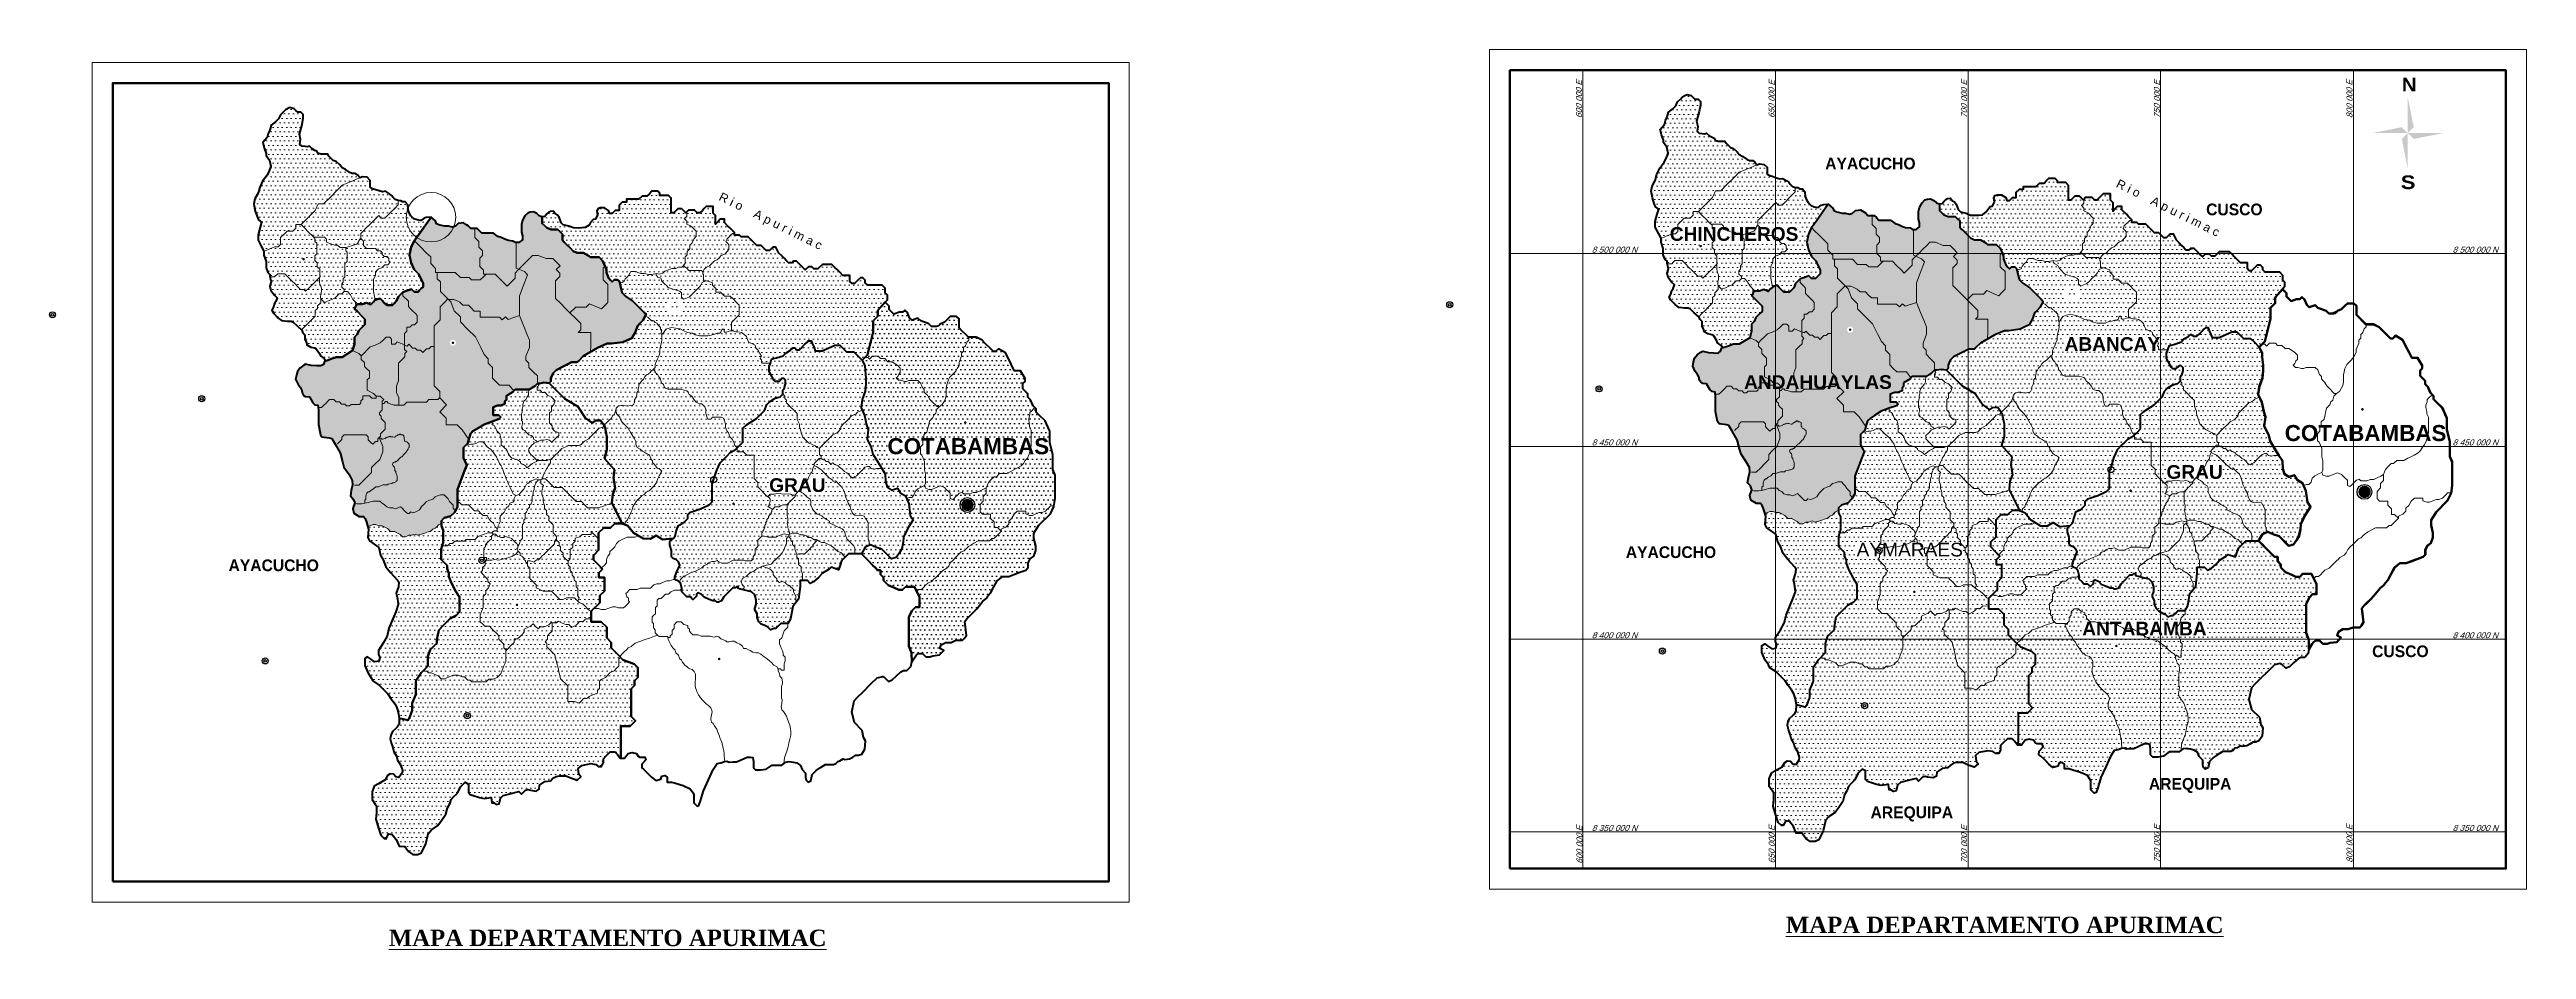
# Model space of a CAD drawing. Header units: metres. Extents: x 0 to 730306, y 0 to 8491524.
# Drawn here: x 730160.5 to 730305.8, y 8491464.7 to 8491517.4 of the extents above; entities that cross this region are included whole.
import ezdxf
from ezdxf.enums import TextEntityAlignment as Align

# ---------------------------------------------------------------- set-up
doc = ezdxf.new("R2010")
doc.units = ezdxf.units.M
for name, color, linetype, lineweight in [('02', 2, 'Continuous', 20), ('5', 3, 'Continuous', 40), ('8', 5, 'Continuous', 90), ('Cap Prov', 94, 'Continuous', 18), ('Del Rotulo', 7, 'Continuous', 5), ('Distrito', 212, 'Continuous', 25), ('Ejes de Coordenadas', 122, 'Continuous', 5), ('Eléctricas', 30, 'Continuous', 20), ('GRILLAS', 250, 'Continuous', 0), ('HIDROLOGIA', 4, 'Continuous', 18), ('MARCOS', 7, 'Continuous', 40), ('N-Ciudades', 10, 'Continuous', 18), ('PERIMETRO', 3, 'Continuous', 15), ('PLUMA 2', 121, 'Continuous', 20), ('Sheet', 7, 'Continuous', 50)]:
    doc.layers.add(name, color=color, linetype=linetype, lineweight=lineweight)
for name, color, linetype in [('05', 5, 'Continuous'), ('j_malla', 8, 'Continuous'), ('POSTE', 7, 'Continuous')]:
    doc.layers.add(name, color=color, linetype=linetype)
doc.styles.add('Arial', font='arial.ttf')
doc.styles.add('CCO', font='')
doc.styles.get("Standard").update_dxf_attribs({"font": 'arial.ttf'})
doc.styles.get('CCO').set_extended_font_data('Arial Black')
pattern_1 = [(0, (720030.67172, 8488844.66672), (0.131592959, 0.2631859185), [0, -0.2631859185])]
pattern_2 = [(0, (713459.688, 8487254.46058), (0.1315929593, 0.2631859185), [0, -0.2631859185])]
pattern_3 = [(0, (713541.66434, 8487255.22622), (0.1315929593, 0.2631859185), [0, -0.2631859185])]
pattern_4 = [(0, (720112.64807, 8488845.43236), (0.131592959, 0.2631859185), [0, -0.2631859185])]

msp = doc.modelspace()

# ---------------------------------------------------------------- texts
at = {"layer": '05', "char_height": 0.5097, "attachment_point": 1, "rotation": 333.6847}
for insert in [(730199.74, 8491509.15), (730281.72, 8491509.92)]:
    msp.add_mtext(' R i o    A p u r i m a c', dxfattribs=dict(at, insert=insert))
at = {"layer": '05', "attachment_point": 1}
for s, insert, char_height in [('{\\fArial|b1|i0|c0|p34;CHINCHEROS}', (730255.53, 8491507), 0.8038), ('{\\fArial|b1|i0|c0|p34;ABANCAY}', (730278.69, 8491500.55), 0.8038), ('{\\fArial|b1|i0|c238|p34;ANDAHUAYLAS}', (730259.89, 8491498.32), 0.8038), ('{\\fArial|b1|i0|c0|p34;COTABAMBAS}', (730209.63, 8491494.63), 0.9405), ('{\\fArial|b1|i0|c0|p34;COTABAMBAS}', (730291.61, 8491495.4), 0.9405), ('{\\fArial|b1|i0|c0|p34;GRAU}', (730284.67, 8491493.05), 0.8038), ('{\\fArial|b1|i0|c0|p34;GRAU}', (730202.69, 8491492.28), 0.8038), ('AYMARAES', (730266.49, 8491488.5), 0.804), ('{\\fArial|b1|i0|c0|p34;ANTABAMBA}', (730279.73, 8491483.87), 0.8038)]:
    msp.add_mtext(s, dxfattribs=dict(at, insert=insert, char_height=char_height))
at = {"layer": '8', "color": 7, "char_height": 0.6861, "attachment_point": 1}
for s, insert in [('{\\fBankGothic Md BT|b1|i0|c0|p34;AYACUCHO}', (730264.65, 8491511.07)), ('{\\fBankGothic Md BT|b1|i0|c0|p34;CUSCO}', (730287, 8491508.38)), ('{\\fBankGothic Md BT|b1|i0|c0|p34;AYACUCHO}', (730252.95, 8491488.29)), ('{\\fBankGothic Md BT|b1|i0|c0|p34;AYACUCHO}', (730170.97, 8491487.52)), ('{\\fBankGothic Md BT|b1|i0|c0|p34;CUSCO}', (730296.74, 8491482.48)), ('{\\fBankGothic Md BT|b1|i0|c0|p34;AREQUIPA}', (730283.64, 8491474.71)), ('{\\fBankGothic Md BT|b1|i0|c0|p34;AREQUIPA}', (730267.31, 8491473.04))]:
    msp.add_mtext(s, dxfattribs=dict(at, insert=insert))
at = {"layer": '8', "color": 5, "lineweight": 5, "char_height": 0.9626, "attachment_point": 1}
for insert in [(730262.34, 8491466.58), (730180.37, 8491465.82)]:
    msp.add_mtext('{\\fBook Antiqua|b1|i0|c0|p18;\\L\\C7;MAPA DEPARTAMENTO APURIMAC}', dxfattribs=dict(at, insert=insert))
at = {"layer": 'Del Rotulo', "color": 7, "style": 'CCO'}
for s, width, p, p2 in [('N', 0.923838, (730298.48, 8491514.95), (730299.35, 8491514.95)), ('S', 1.065631, (730298.42, 8491509.23), (730299.28, 8491509.23))]:
    msp.add_text(s, height=0.803, dxfattribs=dict(at, width=width)).set_placement(p, p2, align=Align.FIT)
at = {"layer": 'Ejes de Coordenadas', "style": 'Arial', "oblique": 20}
for s, p in [('600 000 E', (730250.2, 8491513.39)), ('650 000 E', (730261.5, 8491513.39)), ('700 000 E', (730272.8, 8491513.39)), ('750 000 E', (730284.11, 8491513.39)), ('800 000 E', (730295.41, 8491513.39))]:
    msp.add_text(s, height=0.35, rotation=90, dxfattribs=at).set_placement(p, align=Align.MIDDLE_LEFT)
for s, p in [('8 500 000 N', (730250.95, 8491505.68)), ('8 450 000 N', (730250.95, 8491494.38)), ('8 400 000 N', (730250.95, 8491483.08)), ('8 350 000 N', (730250.95, 8491471.78))]:
    msp.add_text(s, height=0.35, dxfattribs=at).set_placement(p, align=Align.MIDDLE_LEFT)
for s, p in [('8 500 000 N', (730304.12, 8491505.68)), ('8 450 000 N', (730304.12, 8491494.38)), ('8 400 000 N', (730304.12, 8491483.08)), ('8 350 000 N', (730304.12, 8491471.78))]:
    msp.add_text(s, height=0.35, dxfattribs=at).set_placement(p, align=Align.MIDDLE_RIGHT)
for s, p in [('600 000 E', (730250.23, 8491471.91)), ('650 000 E', (730261.51, 8491471.93)), ('700 000 E', (730272.8, 8491471.93)), ('750 000 E', (730284.11, 8491471.97)), ('800 000 E', (730295.41, 8491471.97))]:
    msp.add_text(s, height=0.35, rotation=90, dxfattribs=at).set_placement(p, align=Align.MIDDLE_RIGHT)

# ---------------------------------------------------------------- hatches: boundary and pattern name
for points in [[(730257.42, 8491505.89, 1), (730257.27, 8491505.89, 1)], [(730175.45, 8491505.12, 1), (730175.3, 8491505.12, 1)], [(730184.21, 8491500.22, 1), (730184.06, 8491500.22, 1)], [(730266.19, 8491500.99, 1), (730266.04, 8491500.99, 1)], [(730214.27, 8491495.55, 1), (730214.12, 8491495.55, 1)], [(730296.25, 8491496.32, 1), (730296.09, 8491496.32, 1)], [(730282.65, 8491491.55, 1), (730282.49, 8491491.55, 1)], [(730200.67, 8491490.79, 1), (730200.52, 8491490.79, 1)], [(730269.95, 8491485.62, 1), (730269.8, 8491485.62, 1)], [(730187.97, 8491484.86, 1), (730187.82, 8491484.86, 1)], [(730281.81, 8491482.45, 1), (730281.66, 8491482.45, 1)], [(730199.83, 8491481.69, 1), (730199.68, 8491481.69, 1)]]:
    msp.add_hatch(color=256).paths.add_polyline_path(points)
at = {"layer": '02', "linetype": 'Continuous', "lineweight": 0}
h = msp.add_hatch(dxfattribs=at)
h.set_pattern_fill('DOTS', color=256, scale=0.165786, style=0)
h.set_pattern_definition(pattern_4)
h.paths.add_polyline_path([(730274.17, 8491505.99), (730274.1, 8491506.06), (730273.77, 8491506.26), (730273.57, 8491506.26), (730273.41, 8491506.26), (730273.17, 8491506.37), (730273.01, 8491506.53), (730272.78, 8491506.76), (730272.65, 8491506.88), (730272.54, 8491507), (730272.54, 8491507.18), (730272.54, 8491507.36), (730272.43, 8491507.46), (730272.27, 8491507.62), (730272.08, 8491507.62), (730271.87, 8491507.62), (730271.61, 8491507.72), (730271.52, 8491507.82), (730271.35, 8491507.98), (730271.35, 8491508.14), (730271.35, 8491508.36), (730271.27, 8491508.39), (730271.17, 8491508.43), (730271.03, 8491508.56), (730270.83, 8491508.66), (730270.63, 8491508.63), (730270.5, 8491508.59), (730270.34, 8491508.43), (730270.19, 8491508.16), (730270.13, 8491507.91), (730270.13, 8491507.69), (730270.13, 8491507.47), (730270.18, 8491507.26), (730270.19, 8491507.02), (730269.98, 8491506.86), (730269.83, 8491506.86), (730269.83, 8491506.65), (730269.83, 8491506.38), (730269.83, 8491506.07), (730269.83, 8491505.77), (730269.83, 8491505.57), (730269.83, 8491505.36), (730269.98, 8491505.29), (730270.18, 8491505.5), (730270.36, 8491505.68), (730270.61, 8491505.93), (730270.79, 8491506.11), (730271.12, 8491506.11), (730271.58, 8491505.93), (730271.98, 8491505.93), (730272.2, 8491505.71), (730272.4, 8491505.5), (730272.18, 8491505.28), (730272.39, 8491505.07), (730272.39, 8491504.86), (730272.14, 8491504.62), (730272.14, 8491504.32), (730272.14, 8491503.93), (730272.14, 8491503.58), (730272.4, 8491503.32), (730272.75, 8491502.97), (730272.98, 8491502.74), (730273.32, 8491503.08), (730273.57, 8491503.08), (730273.93, 8491503.08), (730274.13, 8491503.28), (730274.6, 8491503.08), (730274.83, 8491502.98), (730274.99, 8491503.15), (730275.2, 8491503.36), (730275.2, 8491503.57), (730275.2, 8491503.91), (730275.2, 8491504.2), (730275.2, 8491504.4), (730274.92, 8491504.67), (730274.92, 8491505.06), (730274.92, 8491505.4), (730275.05, 8491505.45), (730274.91, 8491505.77), (730274.69, 8491505.99), (730274.47, 8491505.99)])
h.paths.add_polyline_path([(730274.99, 8491503.15), (730274.83, 8491502.98), (730274.6, 8491503.08), (730274.13, 8491503.28), (730273.93, 8491503.08), (730273.57, 8491503.08), (730273.32, 8491503.08), (730272.98, 8491502.74), (730273.36, 8491502.37), (730273.61, 8491502.11), (730273.61, 8491501.75), (730273.46, 8491501.6), (730273.61, 8491501.6), (730273.89, 8491501.6), (730274.2, 8491501.6), (730274.2, 8491501.35), (730274.2, 8491501.13), (730274.2, 8491500.85), (730274.18, 8491500.45), (730274.6, 8491500.69), (730275.16, 8491500.93), (730275.42, 8491500.93), (730276.08, 8491501.02), (730276.29, 8491501.12), (730276.62, 8491501.27), (730276.82, 8491501.62), (730276.93, 8491501.97), (730277.09, 8491502.12), (730277.25, 8491502.28), (730277.44, 8491502.65), (730277.33, 8491502.77), (730276.96, 8491503.13), (730276.65, 8491503.44), (730276.24, 8491503.71), (730276.04, 8491503.91), (730276, 8491504.08), (730275.88, 8491504.57), (730275.77, 8491504.68), (730275.68, 8491504.68), (730275.58, 8491504.68), (730275.46, 8491504.56), (730275.36, 8491504.66), (730275.24, 8491504.78), (730275.12, 8491505.12), (730275.12, 8491505.27), (730275.05, 8491505.45), (730274.92, 8491505.4), (730274.92, 8491505.06), (730274.92, 8491504.67), (730275.2, 8491504.4), (730275.2, 8491504.2), (730275.2, 8491503.91), (730275.2, 8491503.57), (730275.2, 8491503.36)])
h.paths.add_polyline_path([(730273.08, 8491499.85), (730273.41, 8491499.85), (730273.49, 8491499.94), (730273.76, 8491500.2), (730274.18, 8491500.45), (730274.2, 8491500.85), (730274.2, 8491501.13), (730274.2, 8491501.35), (730274.2, 8491501.6), (730273.89, 8491501.6), (730273.61, 8491501.6), (730273.46, 8491501.6), (730273.61, 8491501.75), (730273.61, 8491502.11), (730273.36, 8491502.37), (730272.98, 8491502.74), (730272.75, 8491502.97), (730272.4, 8491503.32), (730272.14, 8491503.58), (730272.14, 8491503.93), (730272.14, 8491504.32), (730272.14, 8491504.62), (730272.39, 8491504.86), (730272.39, 8491505.07), (730272.18, 8491505.28), (730272.4, 8491505.5), (730272.2, 8491505.71), (730271.98, 8491505.93), (730271.58, 8491505.93), (730271.12, 8491506.11), (730270.79, 8491506.11), (730270.61, 8491505.93), (730270.36, 8491505.68), (730270.18, 8491505.5), (730269.98, 8491505.29), (730270.3, 8491505.15), (730270.48, 8491504.97), (730270.23, 8491504.31), (730270.01, 8491503.73), (730270.01, 8491503.06), (730270.01, 8491502.58), (730270.25, 8491502), (730270.47, 8491501.45), (730270.6, 8491501.13), (730270.6, 8491500.72), (730270.39, 8491500.2), (730270.39, 8491499.96), (730270.57, 8491499.79), (730270.57, 8491499.55), (730270.85, 8491499.26), (730271.07, 8491499.05), (730271.07, 8491498.61), (730271.2, 8491498.61), (730271.45, 8491498.65), (730271.76, 8491498.62), (730271.86, 8491498.71), (730271.86, 8491498.91), (730271.99, 8491499.2), (730272.18, 8491499.39), (730272.53, 8491499.57), (730272.81, 8491499.71)])
h.paths.add_polyline_path([(730269.29, 8491504.31), (730269.12, 8491504.48), (730268.84, 8491504.76), (730268.59, 8491505.01), (730268.21, 8491505.01), (730268.06, 8491505.01), (730267.9, 8491504.85), (730267.72, 8491504.67), (730267.53, 8491504.67), (730267.2, 8491504.67), (730267.06, 8491504.81), (730266.55, 8491504.81), (730266.25, 8491505.12), (730265.79, 8491505.12), (730265.29, 8491505.12), (730265.19, 8491505.12), (730265.19, 8491504.74), (730265.37, 8491504.55), (730265.37, 8491504.22), (730265.37, 8491504), (730265.65, 8491503.73), (730265.85, 8491503.53), (730265.99, 8491503.53), (730266.15, 8491503.53), (730266.32, 8491503.46), (730266.52, 8491503.37), (730266.7, 8491503.2), (730267.01, 8491503.2), (730267.18, 8491503.03), (730267.36, 8491502.85), (730267.71, 8491502.85), (730267.71, 8491502.49), (730268.01, 8491502.49), (730268.28, 8491502.49), (730268.55, 8491502.49), (730268.83, 8491502.49), (730269.01, 8491502.32), (730269.19, 8491502.51), (730269.35, 8491502.36), (730270.01, 8491502.58), (730270.01, 8491503.06), (730270.01, 8491503.73), (730270.23, 8491504.31), (730270.48, 8491504.97), (730270.3, 8491505.15), (730269.98, 8491505.29), (730269.93, 8491505.25), (730269.76, 8491505.08), (730269.76, 8491504.77), (730269.54, 8491504.55)])
h.paths.add_polyline_path([(730268.59, 8491505.01), (730268.84, 8491504.76), (730269.12, 8491504.48), (730269.29, 8491504.31), (730269.54, 8491504.55), (730269.76, 8491504.77), (730269.76, 8491505.08), (730269.93, 8491505.25), (730269.98, 8491505.29), (730269.83, 8491505.36), (730269.83, 8491505.57), (730269.83, 8491505.77), (730269.83, 8491506.07), (730269.83, 8491506.38), (730269.83, 8491506.65), (730269.83, 8491506.86), (730269.78, 8491506.86), (730269.63, 8491506.95), (730269.36, 8491506.98), (730269.18, 8491507.04), (730268.95, 8491507.15), (730268.75, 8491507.22), (730268.49, 8491507.41), (730268.15, 8491507.41), (730267.8, 8491507.41), (730267.65, 8491507.56), (730267.52, 8491507.69), (730267.4, 8491507.69), (730267.4, 8491507.4), (730267.4, 8491507.15), (730267.63, 8491506.92), (730267.63, 8491506.59), (730267.84, 8491506.39), (730267.84, 8491506.11), (730267.68, 8491505.95), (730267.68, 8491505.66), (730267.68, 8491505.46), (730267.9, 8491505.24), (730267.9, 8491505.01), (730268.21, 8491505.01)])
h.paths.add_polyline_path([(730267.06, 8491504.81), (730267.2, 8491504.67), (730267.53, 8491504.67), (730267.72, 8491504.67), (730267.9, 8491504.85), (730268.06, 8491505.01), (730267.9, 8491505.01), (730267.9, 8491505.24), (730267.68, 8491505.46), (730267.68, 8491505.66), (730267.68, 8491505.95), (730267.84, 8491506.11), (730267.84, 8491506.39), (730267.63, 8491506.59), (730267.63, 8491506.92), (730267.4, 8491507.15), (730267.4, 8491507.4), (730267.4, 8491507.69), (730267.36, 8491507.69), (730267.16, 8491507.69), (730267.01, 8491507.84), (730266.91, 8491507.9), (730266.72, 8491508.01), (730266.42, 8491507.98), (730266.26, 8491507.82), (730266.08, 8491507.76), (730265.85, 8491507.82), (730265.64, 8491507.82), (730265.34, 8491507.89), (730265.15, 8491507.97), (730265.09, 8491508.12), (730264.83, 8491508.35), (730264.11, 8491507.33), (730263.85, 8491506.97), (730264.05, 8491506.77), (730264.25, 8491506.57), (730264.55, 8491506.27), (730264.8, 8491506.02), (730264.8, 8491505.64), (730265.09, 8491505.35), (730265.09, 8491505.12), (730265.29, 8491505.12), (730265.79, 8491505.12), (730266.25, 8491505.12), (730266.55, 8491504.81)])
h.paths.add_polyline_path([(730265.37, 8491504), (730265.37, 8491504.22), (730265.37, 8491504.55), (730265.19, 8491504.74), (730265.19, 8491505.12), (730265.09, 8491505.12), (730265.09, 8491505.35), (730264.8, 8491505.64), (730264.8, 8491506.02), (730264.55, 8491506.27), (730264.25, 8491506.57), (730264.05, 8491506.77), (730263.85, 8491506.97), (730263.82, 8491506.93), (730263.66, 8491506.59), (730263.57, 8491506.12), (730263.67, 8491505.67), (730263.85, 8491505.28), (730264.1, 8491505.03), (730264.24, 8491504.72), (730264.35, 8491504.49), (730264.35, 8491504.27), (730264.25, 8491504.16), (730264.15, 8491504.06), (730264.06, 8491503.98), (730263.85, 8491503.98), (730263.69, 8491504.14), (730263.39, 8491504.03), (730263.18, 8491503.96), (730263.18, 8491503.75), (730263.29, 8491503.63), (730263.39, 8491503.53), (730263.49, 8491503.43), (730263.49, 8491503.26), (730263.49, 8491503.1), (730263.61, 8491502.99), (730263.74, 8491502.86), (730263.9, 8491502.7), (730264.01, 8491502.59), (730264.01, 8491502.37), (730264.01, 8491502.19), (730263.86, 8491502.04), (730263.72, 8491502.04), (730263.58, 8491501.9), (730263.41, 8491501.9), (730263.41, 8491501.66), (730263.28, 8491501.53), (730263.28, 8491501.35), (730263.28, 8491501.14), (730263.28, 8491500.86), (730263.42, 8491500.8), (730263.52, 8491500.9), (730263.63, 8491500.79), (730263.75, 8491500.67), (730263.9, 8491500.67), (730264.02, 8491500.55), (730264.22, 8491500.55), (730264.35, 8491500.42), (730264.46, 8491500.53), (730264.56, 8491500.64), (730264.7, 8491500.64), (730264.83, 8491500.77), (730265.01, 8491500.77), (730265.01, 8491501.01), (730265.01, 8491501.56), (730265.01, 8491501.98), (730265.35, 8491502.33), (730265.35, 8491502.64), (730265.35, 8491503.09), (730265.59, 8491503.33), (730265.82, 8491503.56), (730265.65, 8491503.73)])
h.paths.add_polyline_path([(730265.01, 8491498.89), (730265.01, 8491498.47), (730265.34, 8491498.14), (730265.34, 8491497.76), (730265.74, 8491497.35), (730265.34, 8491496.95), (730265.72, 8491496.57), (730265.72, 8491496.17), (730266.35, 8491496.17), (730266.65, 8491495.88), (730267.04, 8491495.32), (730267.14, 8491495.65), (730267.28, 8491495.79), (730267.55, 8491495.96), (730267.94, 8491496.21), (730268.41, 8491496.38), (730268.83, 8491496.53), (730268.93, 8491496.63), (730268.81, 8491496.75), (730268.46, 8491496.75), (730268.46, 8491497.2), (730268.73, 8491497.3), (730268.92, 8491497.3), (730269.16, 8491497.4), (730269.16, 8491497.56), (730269.25, 8491497.65), (730269.25, 8491497.88), (730269.61, 8491498.09), (730269.68, 8491498.17), (730269.42, 8491498.51), (730269.22, 8491498.51), (730268.85, 8491498.51), (730268.64, 8491498.71), (730268.44, 8491498.92), (730268.44, 8491499.54), (730268.19, 8491499.78), (730268.19, 8491500.05), (730267.95, 8491500.29), (730267.74, 8491500.7), (730267.42, 8491501.34), (730266.97, 8491501.79), (730266.54, 8491502.22), (730266.54, 8491502.51), (730266.19, 8491502.86), (730265.99, 8491503.38), (730265.82, 8491503.56), (730265.59, 8491503.33), (730265.35, 8491503.09), (730265.35, 8491502.64), (730265.35, 8491502.33), (730265.01, 8491501.98), (730265.01, 8491501.56), (730265.01, 8491501.01), (730265.01, 8491500.4), (730265.01, 8491499.74), (730265.01, 8491499.34)])
h.paths.add_polyline_path([(730265.93, 8491500.99, -1), (730266.29, 8491500.99, -1)], flags=16)
h.paths.add_polyline_path([(730266.04, 8491500.99, -1), (730266.19, 8491500.99, -1)], flags=0)
h.paths.add_polyline_path([(730269.42, 8491498.51), (730269.68, 8491498.17), (730269.76, 8491498.24), (730269.97, 8491498.24), (730270.19, 8491498.24), (730270.58, 8491498.24), (730270.93, 8491498.47), (730271.07, 8491498.6), (730271.07, 8491499.05), (730270.85, 8491499.26), (730270.57, 8491499.55), (730270.57, 8491499.79), (730270.39, 8491499.96), (730270.39, 8491500.2), (730270.6, 8491500.72), (730270.6, 8491501.13), (730270.47, 8491501.45), (730270.25, 8491502), (730270.01, 8491502.58), (730269.35, 8491502.36), (730269.19, 8491502.51), (730269.01, 8491502.32), (730268.83, 8491502.49), (730268.55, 8491502.49), (730268.28, 8491502.49), (730268.01, 8491502.49), (730267.71, 8491502.49), (730267.71, 8491502.85), (730267.36, 8491502.85), (730267.18, 8491503.03), (730267.01, 8491503.2), (730266.7, 8491503.2), (730266.52, 8491503.37), (730266.32, 8491503.46), (730266.15, 8491503.53), (730265.99, 8491503.53), (730265.85, 8491503.53), (730265.99, 8491503.38), (730266.19, 8491502.86), (730266.54, 8491502.51), (730266.54, 8491502.22), (730266.97, 8491501.79), (730267.42, 8491501.34), (730267.74, 8491500.7), (730267.95, 8491500.29), (730268.19, 8491500.05), (730268.19, 8491499.78), (730268.44, 8491499.54), (730268.44, 8491498.92), (730268.64, 8491498.71), (730268.85, 8491498.51), (730269.22, 8491498.51)])
h.paths.add_polyline_path([(730265.72, 8491496.17), (730265.72, 8491496.57), (730265.34, 8491496.95), (730265.74, 8491497.35), (730265.33, 8491497.77), (730265.22, 8491497.66), (730264.98, 8491497.66), (730264.7, 8491497.66), (730264.55, 8491497.51), (730264.11, 8491497.51), (730263.77, 8491497.51), (730263.41, 8491497.51), (730263.23, 8491497.34), (730262.94, 8491497.34), (730262.73, 8491497.34), (730262.67, 8491497.34), (730262.55, 8491497.38), (730262.47, 8491497.4), (730262.4, 8491497.42), (730262.3, 8491497.45), (730262.22, 8491497.53), (730262.15, 8491497.53), (730262.1, 8491497.48), (730262.08, 8491497.42), (730262.01, 8491497.42), (730261.99, 8491497.4), (730261.96, 8491497.37), (730261.96, 8491497.05), (730261.8, 8491496.89), (730261.8, 8491496.78), (730261.9, 8491496.68), (730261.9, 8491496.56), (730262.01, 8491496.45), (730262.14, 8491496.32), (730262.14, 8491496.12), (730262.14, 8491495.91), (730262.03, 8491495.8), (730261.87, 8491495.65), (730261.87, 8491495.52), (730261.79, 8491495.44), (730261.88, 8491495.39), (730261.93, 8491495.34), (730261.99, 8491495.34), (730262.07, 8491495.36), (730262.14, 8491495.38), (730262.17, 8491495.41), (730262.23, 8491495.43), (730262.25, 8491495.45), (730262.34, 8491495.47), (730262.36, 8491495.49), (730262.41, 8491495.51), (730262.47, 8491495.48), (730262.51, 8491495.48), (730262.58, 8491495.46), (730262.66, 8491495.45), (730262.71, 8491495.45), (730262.74, 8491495.48), (730262.77, 8491495.51), (730262.79, 8491495.53), (730262.84, 8491495.54), (730262.86, 8491495.57), (730262.88, 8491495.59), (730262.95, 8491495.59), (730262.95, 8491495.64), (730262.98, 8491495.64), (730263.03, 8491495.64), (730263.08, 8491495.59), (730263.14, 8491495.59), (730263.17, 8491495.59), (730263.23, 8491495.54), (730263.23, 8491495.49), (730263.24, 8491495.43), (730263.24, 8491495.34), (730263.27, 8491495.3), (730263.27, 8491495.25), (730263.3, 8491495.21), (730263.36, 8491495.19), (730263.4, 8491495.18), (730263.45, 8491495.13), (730263.48, 8491495.1), (730263.53, 8491495.05), (730263.53, 8491495.01), (730263.53, 8491494.96), (730263.53, 8491494.9), (730263.53, 8491494.86), (730263.51, 8491494.83), (730263.48, 8491494.8), (730263.48, 8491494.76), (730263.42, 8491494.66), (730263.4, 8491494.61), (730263.38, 8491494.59), (730263.37, 8491494.58), (730263.35, 8491494.56), (730263.28, 8491494.49), (730263.26, 8491494.47), (730263.23, 8491494.44), (730263.21, 8491494.42), (730263.15, 8491494.34), (730263.11, 8491494.3), (730263.05, 8491494.27), (730263.02, 8491494.24), (730262.99, 8491494.21), (730262.95, 8491494.17), (730262.91, 8491494.13), (730262.87, 8491494.09), (730262.83, 8491494.05), (730262.8, 8491494.02), (730262.77, 8491494.02), (730262.73, 8491493.98), (730262.66, 8491493.98), (730262.62, 8491493.97), (730262.58, 8491493.93), (730262.55, 8491493.86), (730262.6, 8491493.78), (730262.67, 8491493.71), (730262.7, 8491493.63), (730262.7, 8491493.56), (730262.7, 8491493.5), (730262.76, 8491493.44), (730262.76, 8491493.38), (730262.79, 8491493.31), (730262.82, 8491493.23), (730262.83, 8491493.15), (730262.83, 8491493.09), (730262.83, 8491492.98), (730262.83, 8491492.92), (730262.79, 8491492.88), (730262.75, 8491492.84), (730262.62, 8491492.78), (730262.55, 8491492.78), (730262.52, 8491492.75), (730262.41, 8491492.73), (730262.32, 8491492.71), (730262.27, 8491492.66), (730262.19, 8491492.66), (730262.02, 8491492.66), (730261.85, 8491492.59), (730261.74, 8491492.55), (730261.58, 8491492.55), (730261.52, 8491492.48), (730261.46, 8491492.42), (730261.3, 8491492.34), (730261.21, 8491492.25), (730261.14, 8491492.25), (730261.06, 8491492.17), (730261, 8491492.02), (730261, 8491491.92), (730261, 8491491.82), (730260.94, 8491491.76), (730260.94, 8491491.62), (730260.94, 8491491.57), (730261.13, 8491491.62), (730261.43, 8491491.7), (730261.64, 8491491.7), (730261.83, 8491491.7), (730261.95, 8491491.57), (730262.1, 8491491.5), (730262.23, 8491491.37), (730262.41, 8491491.31), (730262.58, 8491491.31), (730262.74, 8491491.25), (730262.88, 8491491.31), (730263.03, 8491491.38), (730263.12, 8491491.29), (730263.26, 8491491.16), (730263.31, 8491491.1), (730263.43, 8491490.98), (730263.54, 8491490.98), (730263.64, 8491491.08), (730263.77, 8491491.03), (730263.93, 8491491.08), (730264.15, 8491491.19), (730264.29, 8491491.41), (730264.41, 8491491.52), (730264.56, 8491491.67), (730264.75, 8491491.76), (730264.92, 8491491.82), (730265.07, 8491491.97), (730265.24, 8491492.02), (730265.39, 8491492.07), (730265.5, 8491492.07), (730265.6, 8491492.07), (730265.73, 8491491.94), (730265.83, 8491491.84), (730265.91, 8491491.68), (730266.01, 8491491.58), (730266.11, 8491491.48), (730266.11, 8491491.28), (730266.21, 8491491.19), (730266.27, 8491491.15), (730266.38, 8491491.37), (730266.38, 8491491.54), (730266.38, 8491492.4), (730266.8, 8491493.48), (730266.93, 8491493.82), (730266.85, 8491493.98), (730266.73, 8491494.23), (730266.73, 8491494.49), (730266.73, 8491494.85), (730266.98, 8491495.09), (730267.04, 8491495.32), (730266.65, 8491495.88), (730266.35, 8491496.17)])
h.paths.add_polyline_path([(730265.01, 8491499.34), (730265.01, 8491499.74), (730265.01, 8491500.4), (730265.01, 8491500.77), (730264.83, 8491500.77), (730264.7, 8491500.64), (730264.56, 8491500.64), (730264.46, 8491500.53), (730264.35, 8491500.42), (730264.22, 8491500.55), (730264.02, 8491500.55), (730263.9, 8491500.67), (730263.75, 8491500.67), (730263.63, 8491500.79), (730263.52, 8491500.9), (730263.42, 8491500.8), (730263.28, 8491500.86), (730263.28, 8491500.6), (730263.4, 8491500.47), (730263.29, 8491500.36), (730263.29, 8491500.16), (730263.14, 8491500.02), (730262.92, 8491499.8), (730262.92, 8491499.6), (730262.92, 8491499.33), (730262.92, 8491499.14), (730262.92, 8491498.78), (730262.8, 8491498.45), (730262.8, 8491498.07), (730262.94, 8491497.75), (730262.94, 8491497.51), (730262.94, 8491497.34), (730263.23, 8491497.34), (730263.41, 8491497.51), (730263.77, 8491497.51), (730264.11, 8491497.51), (730264.55, 8491497.51), (730264.7, 8491497.66), (730264.98, 8491497.66), (730265.22, 8491497.66), (730265.34, 8491497.78), (730265.34, 8491498.14), (730265.01, 8491498.47), (730265.01, 8491498.89)])
h.paths.add_polyline_path([(730262.92, 8491499.33), (730262.92, 8491499.6), (730262.92, 8491499.8), (730263.14, 8491500.02), (730263.29, 8491500.16), (730263.29, 8491500.36), (730263.4, 8491500.47), (730263.28, 8491500.6), (730263.28, 8491500.86), (730263.13, 8491500.92), (730262.84, 8491501.03), (730262.72, 8491500.91), (730262.51, 8491500.91), (730262.51, 8491501.02), (730262.51, 8491501.2), (730262.4, 8491501.31), (730262.18, 8491501.31), (730262.02, 8491501.15), (730261.84, 8491500.97), (730261.54, 8491500.85), (730261.26, 8491500.74), (730261.06, 8491500.54), (730260.92, 8491500.41), (730260.74, 8491500.22), (730260.74, 8491500.02), (730260.93, 8491499.83), (730260.93, 8491499.59), (730261.06, 8491499.46), (730261.21, 8491499.32), (730261.21, 8491499.14), (730261.21, 8491498.93), (730261.09, 8491498.81), (730261.09, 8491498.42), (730261.09, 8491498.22), (730261.46, 8491498.02), (730261.62, 8491497.86), (730261.85, 8491497.86), (730261.96, 8491497.75), (730262.05, 8491497.66), (730261.96, 8491497.56), (730261.96, 8491497.37), (730261.99, 8491497.4), (730262.01, 8491497.42), (730262.08, 8491497.42), (730262.1, 8491497.48), (730262.15, 8491497.53), (730262.22, 8491497.53), (730262.3, 8491497.45), (730262.4, 8491497.42), (730262.47, 8491497.4), (730262.55, 8491497.38), (730262.67, 8491497.34), (730262.73, 8491497.34), (730262.94, 8491497.34), (730262.94, 8491497.51), (730262.94, 8491497.75), (730262.8, 8491498.07), (730262.8, 8491498.45), (730262.92, 8491498.78), (730262.92, 8491499.14)])
h.paths.add_polyline_path([(730262.4, 8491501.31), (730262.51, 8491501.2), (730262.51, 8491501.02), (730262.51, 8491500.91), (730262.72, 8491500.91), (730262.84, 8491501.03), (730263.13, 8491500.92), (730263.28, 8491500.86), (730263.28, 8491501.14), (730263.28, 8491501.35), (730263.28, 8491501.53), (730263.41, 8491501.66), (730263.41, 8491501.9), (730263.58, 8491501.9), (730263.72, 8491502.04), (730263.86, 8491502.04), (730264.01, 8491502.19), (730264.01, 8491502.37), (730264.01, 8491502.59), (730263.9, 8491502.7), (730263.74, 8491502.86), (730263.61, 8491502.99), (730263.49, 8491503.1), (730263.49, 8491503.26), (730263.49, 8491503.43), (730263.39, 8491503.53), (730263.29, 8491503.63), (730263.18, 8491503.75), (730263.18, 8491503.96), (730263.03, 8491503.81), (730262.91, 8491503.69), (730262.81, 8491503.44), (730262.65, 8491503.29), (730262.56, 8491503.19), (730262.23, 8491503.19), (730262.09, 8491503.33), (730261.95, 8491503.47), (730261.84, 8491503.59), (730261.56, 8491503.49), (730261.44, 8491503.38), (730261.3, 8491503.23), (730261.05, 8491503.34), (730260.8, 8491503.24), (730260.47, 8491503.24), (730260.34, 8491502.97), (730260.46, 8491502.85), (730260.84, 8491502.48), (730260.95, 8491502.37), (730260.95, 8491502.06), (730260.83, 8491501.95), (730260.73, 8491501.85), (730260.58, 8491501.7), (730260.48, 8491501.47), (730260.33, 8491501.32), (730260.33, 8491500.9), (730260.23, 8491500.52), (730260.6, 8491500.36), (730260.74, 8491500.22), (730260.92, 8491500.41), (730261.06, 8491500.54), (730261.26, 8491500.74), (730261.54, 8491500.85), (730261.84, 8491500.97), (730262.02, 8491501.15), (730262.18, 8491501.31)])
h.paths.add_polyline_path([(730261.09, 8491498.81), (730261.21, 8491498.93), (730261.21, 8491499.14), (730261.21, 8491499.32), (730261.06, 8491499.46), (730260.93, 8491499.59), (730260.93, 8491499.83), (730260.74, 8491500.02), (730260.74, 8491500.22), (730260.6, 8491500.36), (730260.23, 8491500.52), (730259.89, 8491500.31), (730259.6, 8491500.14), (730259.27, 8491500.14), (730258.97, 8491500.03), (730258.78, 8491499.97), (730258.58, 8491499.9), (730258.51, 8491499.72), (730258.37, 8491499.62), (730258.12, 8491499.63), (730257.8, 8491499.66), (730257.46, 8491499.72), (730257.36, 8491499.67), (730257.13, 8491499.51), (730256.98, 8491499.31), (730256.93, 8491499.1), (730256.88, 8491498.85), (730257.02, 8491498.53), (730257.16, 8491498.37), (730257.25, 8491498.18), (730257.26, 8491498.05), (730257.35, 8491497.91), (730257.47, 8491497.83), (730257.68, 8491497.81), (730257.88, 8491497.48), (730258.02, 8491497.36), (730258.19, 8491497.32), (730258.21, 8491497.06), (730258.21, 8491496.65), (730258.21, 8491496.2), (730258.33, 8491495.6), (730258.42, 8491495.47), (730258.86, 8491495.41), (730259, 8491495.37), (730259.2, 8491495.04), (730259.49, 8491494.53), (730259.63, 8491494.01), (730259.72, 8491493.7), (730260.02, 8491493.25), (730260.21, 8491492.91), (730260.22, 8491492.66), (730260.15, 8491492.33), (730260.1, 8491492.01), (730260.27, 8491491.83), (730260.36, 8491491.58), (730260.47, 8491491.54), (730260.6, 8491491.54), (730260.76, 8491491.54), (730260.94, 8491491.57), (730260.94, 8491491.62), (730260.94, 8491491.76), (730261, 8491491.82), (730261, 8491491.92), (730261, 8491492.02), (730261.06, 8491492.17), (730261.14, 8491492.25), (730261.21, 8491492.25), (730261.3, 8491492.34), (730261.46, 8491492.42), (730261.52, 8491492.48), (730261.58, 8491492.55), (730261.74, 8491492.55), (730261.85, 8491492.59), (730262.02, 8491492.66), (730262.19, 8491492.66), (730262.27, 8491492.66), (730262.32, 8491492.71), (730262.41, 8491492.73), (730262.52, 8491492.75), (730262.55, 8491492.78), (730262.62, 8491492.78), (730262.75, 8491492.84), (730262.79, 8491492.88), (730262.83, 8491492.92), (730262.83, 8491492.98), (730262.83, 8491493.09), (730262.83, 8491493.15), (730262.82, 8491493.23), (730262.79, 8491493.31), (730262.76, 8491493.38), (730262.76, 8491493.44), (730262.7, 8491493.5), (730262.7, 8491493.56), (730262.7, 8491493.63), (730262.67, 8491493.71), (730262.6, 8491493.78), (730262.55, 8491493.86), (730262.58, 8491493.93), (730262.64, 8491493.98), (730262.73, 8491493.98), (730262.77, 8491494.02), (730262.8, 8491494.02), (730262.83, 8491494.05), (730262.87, 8491494.09), (730262.91, 8491494.13), (730262.95, 8491494.17), (730262.99, 8491494.21), (730263.02, 8491494.24), (730263.05, 8491494.27), (730263.11, 8491494.3), (730263.15, 8491494.34), (730263.21, 8491494.42), (730263.23, 8491494.44), (730263.26, 8491494.47), (730263.28, 8491494.49), (730263.35, 8491494.56), (730263.38, 8491494.59), (730263.4, 8491494.61), (730263.42, 8491494.66), (730263.48, 8491494.76), (730263.48, 8491494.8), (730263.51, 8491494.83), (730263.53, 8491494.86), (730263.53, 8491494.9), (730263.53, 8491494.96), (730263.53, 8491495.01), (730263.53, 8491495.05), (730263.48, 8491495.1), (730263.45, 8491495.13), (730263.4, 8491495.18), (730263.36, 8491495.19), (730263.3, 8491495.21), (730263.27, 8491495.25), (730263.27, 8491495.3), (730263.24, 8491495.34), (730263.24, 8491495.43), (730263.23, 8491495.49), (730263.23, 8491495.54), (730263.17, 8491495.59), (730263.14, 8491495.59), (730263.08, 8491495.59), (730263.03, 8491495.64), (730262.95, 8491495.64), (730262.95, 8491495.59), (730262.88, 8491495.59), (730262.86, 8491495.57), (730262.84, 8491495.54), (730262.79, 8491495.53), (730262.77, 8491495.51), (730262.74, 8491495.48), (730262.71, 8491495.45), (730262.66, 8491495.45), (730262.58, 8491495.46), (730262.51, 8491495.48), (730262.47, 8491495.48), (730262.41, 8491495.51), (730262.36, 8491495.49), (730262.34, 8491495.47), (730262.25, 8491495.45), (730262.23, 8491495.43), (730262.17, 8491495.41), (730262.14, 8491495.38), (730262.07, 8491495.36), (730261.99, 8491495.34), (730261.93, 8491495.34), (730261.88, 8491495.39), (730261.79, 8491495.44), (730261.87, 8491495.52), (730261.87, 8491495.65), (730262.03, 8491495.8), (730262.14, 8491495.91), (730262.14, 8491496.12), (730262.14, 8491496.32), (730262.01, 8491496.45), (730261.9, 8491496.56), (730261.9, 8491496.68), (730261.8, 8491496.78), (730261.8, 8491496.89), (730261.96, 8491497.05), (730261.96, 8491497.39), (730261.96, 8491497.56), (730262.05, 8491497.66), (730261.96, 8491497.75), (730261.85, 8491497.86), (730261.62, 8491497.86), (730261.46, 8491498.02), (730261.09, 8491498.22), (730261.09, 8491498.42)])
h.paths.add_polyline_path([(730263.93, 8491491.08), (730263.77, 8491491.03), (730263.64, 8491491.08), (730263.54, 8491490.98), (730263.43, 8491490.98), (730263.31, 8491491.1), (730263.26, 8491491.16), (730263.12, 8491491.29), (730263.03, 8491491.38), (730262.88, 8491491.31), (730262.74, 8491491.25), (730262.58, 8491491.31), (730262.41, 8491491.31), (730262.23, 8491491.37), (730262.1, 8491491.5), (730261.95, 8491491.57), (730261.83, 8491491.7), (730261.64, 8491491.7), (730261.43, 8491491.7), (730261.13, 8491491.62), (730260.94, 8491491.57), (730260.76, 8491491.54), (730260.6, 8491491.54), (730260.47, 8491491.54), (730260.35, 8491491.59), (730260.23, 8491491.27), (730260.29, 8491491), (730260.61, 8491490.8), (730260.86, 8491490.8), (730260.96, 8491490.69), (730261.03, 8491490.48), (730261.11, 8491490.22), (730261.43, 8491490.34), (730261.57, 8491490.34), (730261.75, 8491490.27), (730261.95, 8491490.27), (730262.1, 8491490.19), (730262.28, 8491490.09), (730262.45, 8491489.93), (730262.68, 8491489.93), (730262.83, 8491489.85), (730263.01, 8491489.75), (730263.15, 8491489.61), (730263.33, 8491489.61), (730263.52, 8491489.71), (730263.69, 8491489.71), (730263.88, 8491489.78), (730264.03, 8491489.7), (730264.28, 8491489.77), (730264.46, 8491489.82), (730264.66, 8491489.9), (730264.82, 8491489.96), (730264.92, 8491490.06), (730265.08, 8491490.12), (730265.16, 8491490.21), (730265.26, 8491490.31), (730265.43, 8491490.4), (730265.43, 8491490.55), (730265.6, 8491490.71), (730265.98, 8491490.82), (730266.22, 8491491.07), (730266.27, 8491491.15), (730266.21, 8491491.19), (730266.11, 8491491.28), (730266.11, 8491491.48), (730266.01, 8491491.58), (730265.91, 8491491.68), (730265.83, 8491491.84), (730265.73, 8491491.94), (730265.6, 8491492.07), (730265.5, 8491492.07), (730265.39, 8491492.07), (730265.24, 8491492.02), (730265.07, 8491491.97), (730264.92, 8491491.82), (730264.75, 8491491.76), (730264.56, 8491491.67), (730264.41, 8491491.52), (730264.29, 8491491.41), (730264.15, 8491491.19)])
h.paths.add_polyline_path([(730267.79, 8491506.89), (730272.13, 8491506.89), (730272.13, 8491505.95), (730267.79, 8491505.95)], flags=9)
h.paths.add_polyline_path([(730272.34, 8491504.98), (730276.48, 8491504.98), (730276.48, 8491504.18), (730272.34, 8491504.18)], flags=9)
h.paths.add_polyline_path([(730273.68, 8491502.75), (730278.09, 8491502.75), (730278.09, 8491501.94), (730273.68, 8491501.94)], flags=9)
h.paths.add_polyline_path([(730270.15, 8491502.75), (730273.26, 8491502.75), (730273.26, 8491501.94), (730270.15, 8491501.94)], flags=24)
h.paths.add_polyline_path([(730267.49, 8491501.86), (730272.26, 8491501.86), (730272.26, 8491501.05), (730267.49, 8491501.05)], flags=9)
h.paths.add_polyline_path([(730266.33, 8491504.34), (730269.39, 8491504.34), (730269.39, 8491503.53), (730266.33, 8491503.53)], flags=24)
h.paths.add_polyline_path([(730264.65, 8491506.53), (730268.1, 8491506.53), (730268.1, 8491505.59), (730264.65, 8491505.59)], flags=9)
h.paths.add_polyline_path([(730261.43, 8491507.72), (730265.25, 8491507.72), (730265.25, 8491506.9), (730261.43, 8491506.9)], flags=9)
h.paths.add_polyline_path([(730263.56, 8491503.54), (730266.66, 8491503.54), (730266.66, 8491502.73), (730263.56, 8491502.73)], flags=9)
h.paths.add_polyline_path([(730259.86, 8491505.37), (730264.44, 8491505.37), (730264.44, 8491504.57), (730259.86, 8491504.57)], flags=9)
h.paths.add_polyline_path([(730256.24, 8491506.92), (730264.08, 8491506.92), (730264.08, 8491505.69), (730256.24, 8491505.69)], flags=9)
h.paths.add_polyline_path([(730265.86, 8491500.87), (730270.39, 8491500.87), (730270.39, 8491499.92), (730265.86, 8491499.92)], flags=24)
h.paths.add_polyline_path([(730260.76, 8491498.52), (730269.78, 8491498.52), (730269.78, 8491497.29), (730260.76, 8491497.29)], flags=9)
h.paths.add_polyline_path([(730259.7, 8491494.93), (730264.09, 8491494.93), (730264.09, 8491493.98), (730259.7, 8491493.98)], flags=9)
h.paths.add_polyline_path([(730261.1, 8491493.53), (730264.24, 8491493.53), (730264.24, 8491492.58), (730261.1, 8491492.58)], flags=24)
h.paths.add_polyline_path([(730263.08, 8491494.32), (730266.88, 8491494.32), (730266.88, 8491493.52), (730263.08, 8491493.52)], flags=24)
h.paths.add_polyline_path([(730262.96, 8491499.26), (730265.12, 8491499.26), (730265.12, 8491498.31), (730262.96, 8491498.31)], flags=24)
h.paths.add_polyline_path([(730261.1, 8491500.4), (730264.88, 8491500.4), (730264.88, 8491499.45), (730261.1, 8491499.45)], flags=9)
h.paths.add_polyline_path([(730261.35, 8491502.94), (730264.06, 8491502.94), (730264.06, 8491502.13), (730261.35, 8491502.13)], flags=9)
h.paths.add_polyline_path([(730257.74, 8491502.34), (730261.58, 8491502.34), (730261.58, 8491501.54), (730257.74, 8491501.54)], flags=9)
h.paths.add_polyline_path([(730258.3, 8491499.68), (730260.69, 8491499.68), (730260.69, 8491497.97), (730258.3, 8491497.97)], flags=25)
h.paths.add_polyline_path([(730259.1, 8491496.92), (730261.48, 8491496.92), (730261.48, 8491496.11), (730259.1, 8491496.11)], flags=24)
h.paths.add_polyline_path([(730261.52, 8491491.03), (730265.61, 8491491.03), (730265.61, 8491490.23), (730261.52, 8491490.23)], flags=24)
h = msp.add_hatch(dxfattribs=at)
h.set_pattern_fill('DOTS', color=256, scale=0.165786, style=0)
h.set_pattern_definition(pattern_1)
h.paths.add_polyline_path([(730192.19, 8491505.23), (730192.12, 8491505.3), (730191.79, 8491505.49), (730191.59, 8491505.49), (730191.43, 8491505.49), (730191.19, 8491505.6), (730191.03, 8491505.76), (730190.8, 8491505.99), (730190.67, 8491506.12), (730190.56, 8491506.23), (730190.56, 8491506.41), (730190.56, 8491506.59), (730190.45, 8491506.7), (730190.29, 8491506.86), (730190.11, 8491506.86), (730189.9, 8491506.86), (730189.64, 8491506.96), (730189.54, 8491507.06), (730189.38, 8491507.22), (730189.38, 8491507.38), (730189.38, 8491507.6), (730189.29, 8491507.62), (730189.19, 8491507.66), (730189.05, 8491507.8), (730188.86, 8491507.89), (730188.66, 8491507.87), (730188.52, 8491507.82), (730188.36, 8491507.66), (730188.22, 8491507.4), (730188.16, 8491507.15), (730188.16, 8491506.92), (730188.16, 8491506.7), (730188.21, 8491506.49), (730188.22, 8491506.25), (730188, 8491506.1), (730187.85, 8491506.1), (730187.85, 8491505.88), (730187.85, 8491505.61), (730187.85, 8491505.31), (730187.85, 8491505), (730187.85, 8491504.8), (730187.85, 8491504.59), (730188, 8491504.53), (730188.2, 8491504.73), (730188.38, 8491504.91), (730188.63, 8491505.16), (730188.81, 8491505.34), (730189.14, 8491505.34), (730189.61, 8491505.16), (730190, 8491505.16), (730190.22, 8491504.95), (730190.43, 8491504.74), (730190.2, 8491504.51), (730190.41, 8491504.31), (730190.41, 8491504.1), (730190.16, 8491503.85), (730190.16, 8491503.56), (730190.16, 8491503.16), (730190.16, 8491502.82), (730190.43, 8491502.56), (730190.78, 8491502.2), (730191, 8491501.98), (730191.34, 8491502.31), (730191.59, 8491502.31), (730191.95, 8491502.31), (730192.15, 8491502.51), (730192.62, 8491502.31), (730192.85, 8491502.22), (730193.02, 8491502.39), (730193.22, 8491502.59), (730193.22, 8491502.8), (730193.22, 8491503.14), (730193.22, 8491503.43), (730193.22, 8491503.63), (730192.95, 8491503.91), (730192.95, 8491504.3), (730192.95, 8491504.63), (730193.07, 8491504.69), (730192.93, 8491505), (730192.71, 8491505.23), (730192.49, 8491505.23)])
h.paths.add_polyline_path([(730193.02, 8491502.39), (730192.85, 8491502.22), (730192.62, 8491502.31), (730192.15, 8491502.51), (730191.95, 8491502.31), (730191.59, 8491502.31), (730191.34, 8491502.31), (730191, 8491501.98), (730191.38, 8491501.6), (730191.63, 8491501.35), (730191.63, 8491500.98), (730191.49, 8491500.83), (730191.63, 8491500.83), (730191.92, 8491500.83), (730192.22, 8491500.83), (730192.22, 8491500.58), (730192.22, 8491500.37), (730192.22, 8491500.08), (730192.2, 8491499.68), (730192.62, 8491499.92), (730193.18, 8491500.17), (730193.44, 8491500.17), (730194.11, 8491500.25), (730194.32, 8491500.35), (730194.64, 8491500.5), (730194.85, 8491500.86), (730194.96, 8491501.2), (730195.11, 8491501.35), (730195.27, 8491501.52), (730195.47, 8491501.89), (730195.35, 8491502), (730194.99, 8491502.37), (730194.68, 8491502.68), (730194.26, 8491502.95), (730194.06, 8491503.15), (730194.02, 8491503.31), (730193.9, 8491503.81), (730193.79, 8491503.92), (730193.71, 8491503.92), (730193.6, 8491503.92), (730193.48, 8491503.8), (730193.38, 8491503.9), (730193.26, 8491504.02), (730193.15, 8491504.35), (730193.15, 8491504.51), (730193.07, 8491504.69), (730192.95, 8491504.63), (730192.95, 8491504.3), (730192.95, 8491503.91), (730193.22, 8491503.63), (730193.22, 8491503.43), (730193.22, 8491503.14), (730193.22, 8491502.8), (730193.22, 8491502.59)])
h.paths.add_polyline_path([(730191.1, 8491499.09), (730191.43, 8491499.09), (730191.52, 8491499.17), (730191.78, 8491499.43), (730192.2, 8491499.68), (730192.22, 8491500.08), (730192.22, 8491500.37), (730192.22, 8491500.58), (730192.22, 8491500.83), (730191.92, 8491500.83), (730191.63, 8491500.83), (730191.49, 8491500.83), (730191.63, 8491500.98), (730191.63, 8491501.35), (730191.38, 8491501.6), (730191, 8491501.98), (730190.78, 8491502.2), (730190.43, 8491502.56), (730190.16, 8491502.82), (730190.16, 8491503.16), (730190.16, 8491503.56), (730190.16, 8491503.85), (730190.41, 8491504.1), (730190.41, 8491504.31), (730190.2, 8491504.51), (730190.43, 8491504.74), (730190.22, 8491504.95), (730190, 8491505.16), (730189.61, 8491505.16), (730189.14, 8491505.34), (730188.81, 8491505.34), (730188.63, 8491505.16), (730188.38, 8491504.91), (730188.2, 8491504.73), (730188, 8491504.53), (730188.33, 8491504.39), (730188.51, 8491504.21), (730188.26, 8491503.54), (730188.04, 8491502.97), (730188.04, 8491502.3), (730188.04, 8491501.81), (730188.27, 8491501.23), (730188.5, 8491500.68), (730188.63, 8491500.37), (730188.63, 8491499.95), (730188.42, 8491499.43), (730188.42, 8491499.2), (730188.59, 8491499.03), (730188.59, 8491498.78), (730188.87, 8491498.5), (730189.09, 8491498.28), (730189.09, 8491497.84), (730189.23, 8491497.84), (730189.47, 8491497.89), (730189.79, 8491497.85), (730189.88, 8491497.95), (730189.88, 8491498.14), (730190.02, 8491498.44), (730190.2, 8491498.62), (730190.56, 8491498.81), (730190.83, 8491498.95)])
h.paths.add_polyline_path([(730187.32, 8491503.54), (730187.15, 8491503.71), (730186.87, 8491503.99), (730186.61, 8491504.24), (730186.24, 8491504.24), (730186.08, 8491504.24), (730185.93, 8491504.09), (730185.74, 8491503.91), (730185.55, 8491503.91), (730185.22, 8491503.91), (730185.08, 8491504.05), (730184.58, 8491504.05), (730184.27, 8491504.35), (730183.82, 8491504.35), (730183.31, 8491504.35), (730183.21, 8491504.35), (730183.21, 8491503.97), (730183.4, 8491503.79), (730183.4, 8491503.45), (730183.4, 8491503.23), (730183.67, 8491502.96), (730183.87, 8491502.76), (730184.01, 8491502.76), (730184.17, 8491502.76), (730184.34, 8491502.69), (730184.54, 8491502.61), (730184.72, 8491502.43), (730185.04, 8491502.43), (730185.21, 8491502.26), (730185.39, 8491502.08), (730185.73, 8491502.08), (730185.73, 8491501.73), (730186.04, 8491501.73), (730186.31, 8491501.73), (730186.58, 8491501.73), (730186.86, 8491501.73), (730187.03, 8491501.56), (730187.22, 8491501.75), (730187.37, 8491501.59), (730188.04, 8491501.81), (730188.04, 8491502.3), (730188.04, 8491502.97), (730188.26, 8491503.54), (730188.51, 8491504.21), (730188.33, 8491504.39), (730188, 8491504.53), (730187.96, 8491504.49), (730187.79, 8491504.31), (730187.79, 8491504.01), (730187.56, 8491503.78)])
h.paths.add_polyline_path([(730186.61, 8491504.24), (730186.87, 8491503.99), (730187.15, 8491503.71), (730187.32, 8491503.54), (730187.56, 8491503.78), (730187.79, 8491504.01), (730187.79, 8491504.31), (730187.96, 8491504.49), (730188, 8491504.53), (730187.85, 8491504.59), (730187.85, 8491504.8), (730187.85, 8491505), (730187.85, 8491505.31), (730187.85, 8491505.61), (730187.85, 8491505.88), (730187.85, 8491506.1), (730187.81, 8491506.1), (730187.65, 8491506.18), (730187.39, 8491506.22), (730187.21, 8491506.28), (730186.97, 8491506.39), (730186.77, 8491506.45), (730186.52, 8491506.64), (730186.17, 8491506.64), (730185.83, 8491506.64), (730185.68, 8491506.8), (730185.55, 8491506.92), (730185.42, 8491506.92), (730185.42, 8491506.64), (730185.42, 8491506.39), (730185.66, 8491506.15), (730185.66, 8491505.83), (730185.86, 8491505.62), (730185.86, 8491505.34), (730185.71, 8491505.18), (730185.71, 8491504.89), (730185.71, 8491504.69), (730185.93, 8491504.47), (730185.93, 8491504.24), (730186.24, 8491504.24)])
h.paths.add_polyline_path([(730185.08, 8491504.05), (730185.22, 8491503.91), (730185.55, 8491503.91), (730185.74, 8491503.91), (730185.93, 8491504.09), (730186.08, 8491504.24), (730185.93, 8491504.24), (730185.93, 8491504.47), (730185.71, 8491504.69), (730185.71, 8491504.89), (730185.71, 8491505.18), (730185.86, 8491505.34), (730185.86, 8491505.62), (730185.66, 8491505.83), (730185.66, 8491506.15), (730185.42, 8491506.39), (730185.42, 8491506.64), (730185.42, 8491506.92), (730185.38, 8491506.92), (730185.18, 8491506.92), (730185.03, 8491507.07), (730184.93, 8491507.13), (730184.75, 8491507.25), (730184.45, 8491507.22), (730184.29, 8491507.06), (730184.11, 8491506.99), (730183.87, 8491507.06), (730183.66, 8491507.06), (730183.37, 8491507.12), (730183.17, 8491507.2), (730183.12, 8491507.36), (730182.85, 8491507.58), (730182.14, 8491506.56), (730181.88, 8491506.2), (730182.08, 8491506), (730182.28, 8491505.8), (730182.57, 8491505.5), (730182.83, 8491505.25), (730182.83, 8491504.87), (730183.11, 8491504.58), (730183.11, 8491504.35), (730183.31, 8491504.35), (730183.82, 8491504.35), (730184.27, 8491504.35), (730184.58, 8491504.05)])
h.paths.add_polyline_path([(730183.4, 8491503.23), (730183.4, 8491503.45), (730183.4, 8491503.79), (730183.21, 8491503.97), (730183.21, 8491504.35), (730183.11, 8491504.35), (730183.11, 8491504.58), (730182.83, 8491504.87), (730182.83, 8491505.25), (730182.57, 8491505.5), (730182.28, 8491505.8), (730182.08, 8491506), (730181.88, 8491506.2), (730181.85, 8491506.16), (730181.68, 8491505.82), (730181.59, 8491505.35), (730181.69, 8491504.9), (730181.87, 8491504.52), (730182.12, 8491504.27), (730182.27, 8491503.95), (730182.38, 8491503.72), (730182.38, 8491503.5), (730182.27, 8491503.4), (730182.17, 8491503.3), (730182.09, 8491503.21), (730181.87, 8491503.21), (730181.71, 8491503.37), (730181.41, 8491503.27), (730181.2, 8491503.19), (730181.2, 8491502.98), (730181.32, 8491502.86), (730181.41, 8491502.77), (730181.52, 8491502.66), (730181.52, 8491502.49), (730181.52, 8491502.34), (730181.64, 8491502.22), (730181.77, 8491502.09), (730181.93, 8491501.93), (730182.04, 8491501.82), (730182.04, 8491501.6), (730182.04, 8491501.43), (730181.88, 8491501.27), (730181.74, 8491501.27), (730181.6, 8491501.13), (730181.43, 8491501.13), (730181.43, 8491500.9), (730181.3, 8491500.77), (730181.3, 8491500.59), (730181.3, 8491500.37), (730181.3, 8491500.09), (730181.44, 8491500.03), (730181.54, 8491500.13), (730181.66, 8491500.02), (730181.77, 8491499.91), (730181.92, 8491499.91), (730182.04, 8491499.78), (730182.24, 8491499.78), (730182.37, 8491499.66), (730182.48, 8491499.77), (730182.59, 8491499.87), (730182.72, 8491499.87), (730182.85, 8491500), (730183.03, 8491500), (730183.03, 8491500.24), (730183.03, 8491500.8), (730183.03, 8491501.22), (730183.38, 8491501.56), (730183.38, 8491501.88), (730183.38, 8491502.32), (730183.62, 8491502.56), (730183.84, 8491502.79), (730183.67, 8491502.96)])
h.paths.add_polyline_path([(730183.03, 8491498.13), (730183.03, 8491497.7), (730183.36, 8491497.37), (730183.36, 8491496.99), (730183.76, 8491496.59), (730183.36, 8491496.18), (730183.74, 8491495.8), (730183.74, 8491495.41), (730184.38, 8491495.41), (730184.67, 8491495.11), (730185.07, 8491494.55), (730185.16, 8491494.89), (730185.3, 8491495.03), (730185.57, 8491495.2), (730185.96, 8491495.44), (730186.43, 8491495.61), (730186.85, 8491495.77), (730186.95, 8491495.87), (730186.83, 8491495.98), (730186.49, 8491495.98), (730186.49, 8491496.44), (730186.75, 8491496.54), (730186.94, 8491496.54), (730187.18, 8491496.64), (730187.18, 8491496.79), (730187.27, 8491496.88), (730187.27, 8491497.12), (730187.63, 8491497.32), (730187.71, 8491497.4), (730187.44, 8491497.74), (730187.25, 8491497.74), (730186.87, 8491497.74), (730186.66, 8491497.95), (730186.46, 8491498.15), (730186.46, 8491498.77), (730186.21, 8491499.02), (730186.21, 8491499.28), (730185.97, 8491499.53), (730185.77, 8491499.94), (730185.45, 8491500.57), (730184.99, 8491501.02), (730184.57, 8491501.45), (730184.57, 8491501.75), (730184.21, 8491502.1), (730184.01, 8491502.62), (730183.84, 8491502.79), (730183.62, 8491502.56), (730183.38, 8491502.32), (730183.38, 8491501.88), (730183.38, 8491501.56), (730183.03, 8491501.22), (730183.03, 8491500.8), (730183.03, 8491500.24), (730183.03, 8491499.63), (730183.03, 8491498.97), (730183.03, 8491498.58)])
h.paths.add_polyline_path([(730183.96, 8491500.22, -1), (730184.31, 8491500.22, -1)], flags=16)
h.paths.add_polyline_path([(730184.06, 8491500.22, -1), (730184.21, 8491500.22, -1)], flags=0)
h.paths.add_polyline_path([(730187.44, 8491497.74), (730187.71, 8491497.4), (730187.78, 8491497.48), (730187.99, 8491497.48), (730188.22, 8491497.48), (730188.6, 8491497.48), (730188.96, 8491497.7), (730189.09, 8491497.84), (730189.09, 8491498.28), (730188.87, 8491498.5), (730188.59, 8491498.78), (730188.59, 8491499.03), (730188.42, 8491499.2), (730188.42, 8491499.43), (730188.63, 8491499.95), (730188.63, 8491500.37), (730188.5, 8491500.68), (730188.27, 8491501.23), (730188.04, 8491501.81), (730187.37, 8491501.59), (730187.22, 8491501.75), (730187.03, 8491501.56), (730186.86, 8491501.73), (730186.58, 8491501.73), (730186.31, 8491501.73), (730186.04, 8491501.73), (730185.73, 8491501.73), (730185.73, 8491502.08), (730185.39, 8491502.08), (730185.21, 8491502.26), (730185.04, 8491502.43), (730184.72, 8491502.43), (730184.54, 8491502.61), (730184.34, 8491502.69), (730184.17, 8491502.76), (730184.01, 8491502.76), (730183.87, 8491502.76), (730184.01, 8491502.62), (730184.21, 8491502.1), (730184.57, 8491501.75), (730184.57, 8491501.45), (730184.99, 8491501.02), (730185.45, 8491500.57), (730185.77, 8491499.94), (730185.97, 8491499.53), (730186.21, 8491499.28), (730186.21, 8491499.02), (730186.46, 8491498.77), (730186.46, 8491498.15), (730186.66, 8491497.95), (730186.87, 8491497.74), (730187.25, 8491497.74)])
h.paths.add_polyline_path([(730183.74, 8491495.41), (730183.74, 8491495.8), (730183.36, 8491496.18), (730183.76, 8491496.59), (730183.35, 8491497), (730183.24, 8491496.89), (730183, 8491496.89), (730182.72, 8491496.89), (730182.58, 8491496.74), (730182.13, 8491496.74), (730181.8, 8491496.74), (730181.43, 8491496.74), (730181.26, 8491496.57), (730180.97, 8491496.57), (730180.75, 8491496.57), (730180.69, 8491496.57), (730180.57, 8491496.61), (730180.5, 8491496.63), (730180.42, 8491496.66), (730180.33, 8491496.69), (730180.25, 8491496.77), (730180.17, 8491496.77), (730180.12, 8491496.71), (730180.1, 8491496.66), (730180.03, 8491496.66), (730180.01, 8491496.64), (730179.98, 8491496.61), (730179.98, 8491496.29), (730179.82, 8491496.12), (730179.82, 8491496.02), (730179.92, 8491495.92), (730179.92, 8491495.79), (730180.03, 8491495.68), (730180.16, 8491495.55), (730180.16, 8491495.36), (730180.16, 8491495.15), (730180.05, 8491495.04), (730179.89, 8491494.88), (730179.89, 8491494.75), (730179.81, 8491494.67), (730179.9, 8491494.63), (730179.96, 8491494.58), (730180.01, 8491494.58), (730180.09, 8491494.6), (730180.16, 8491494.61), (730180.19, 8491494.64), (730180.26, 8491494.66), (730180.28, 8491494.68), (730180.37, 8491494.7), (730180.39, 8491494.72), (730180.43, 8491494.74), (730180.5, 8491494.71), (730180.54, 8491494.71), (730180.61, 8491494.7), (730180.68, 8491494.68), (730180.73, 8491494.68), (730180.76, 8491494.71), (730180.79, 8491494.74), (730180.81, 8491494.76), (730180.86, 8491494.78), (730180.88, 8491494.8), (730180.9, 8491494.82), (730180.98, 8491494.82), (730180.98, 8491494.87), (730181, 8491494.87), (730181.05, 8491494.87), (730181.1, 8491494.83), (730181.16, 8491494.83), (730181.2, 8491494.83), (730181.25, 8491494.77), (730181.25, 8491494.72), (730181.27, 8491494.66), (730181.27, 8491494.58), (730181.29, 8491494.53), (730181.29, 8491494.48), (730181.32, 8491494.45), (730181.38, 8491494.43), (730181.43, 8491494.41), (730181.47, 8491494.37), (730181.51, 8491494.33), (730181.56, 8491494.28), (730181.56, 8491494.24), (730181.56, 8491494.19), (730181.56, 8491494.14), (730181.56, 8491494.09), (730181.53, 8491494.06), (730181.5, 8491494.03), (730181.5, 8491493.99), (730181.44, 8491493.9), (730181.42, 8491493.84), (730181.4, 8491493.82), (730181.39, 8491493.81), (730181.37, 8491493.79), (730181.31, 8491493.73), (730181.28, 8491493.7), (730181.25, 8491493.68), (730181.23, 8491493.65), (730181.18, 8491493.57), (730181.14, 8491493.53), (730181.08, 8491493.51), (730181.04, 8491493.47), (730181.02, 8491493.45), (730180.97, 8491493.4), (730180.94, 8491493.37), (730180.9, 8491493.33), (730180.85, 8491493.28), (730180.83, 8491493.26), (730180.79, 8491493.26), (730180.75, 8491493.22), (730180.69, 8491493.22), (730180.64, 8491493.2), (730180.6, 8491493.16), (730180.58, 8491493.09), (730180.62, 8491493.01), (730180.69, 8491492.94), (730180.72, 8491492.86), (730180.72, 8491492.8), (730180.72, 8491492.74), (730180.79, 8491492.67), (730180.79, 8491492.62), (730180.81, 8491492.55), (730180.84, 8491492.46), (730180.86, 8491492.38), (730180.86, 8491492.33), (730180.86, 8491492.21), (730180.86, 8491492.15), (730180.81, 8491492.11), (730180.78, 8491492.07), (730180.64, 8491492.01), (730180.58, 8491492.01), (730180.55, 8491491.98), (730180.44, 8491491.96), (730180.34, 8491491.94), (730180.29, 8491491.89), (730180.22, 8491491.89), (730180.05, 8491491.89), (730179.88, 8491491.83), (730179.76, 8491491.78), (730179.61, 8491491.78), (730179.54, 8491491.71), (730179.48, 8491491.65), (730179.32, 8491491.57), (730179.24, 8491491.49), (730179.16, 8491491.49), (730179.08, 8491491.41), (730179.02, 8491491.25), (730179.02, 8491491.16), (730179.02, 8491491.06), (730178.96, 8491490.99), (730178.96, 8491490.86), (730178.96, 8491490.81), (730179.16, 8491490.86), (730179.46, 8491490.94), (730179.66, 8491490.94), (730179.85, 8491490.94), (730179.98, 8491490.81), (730180.12, 8491490.73), (730180.25, 8491490.6), (730180.43, 8491490.54), (730180.6, 8491490.54), (730180.76, 8491490.49), (730180.9, 8491490.55), (730181.06, 8491490.61), (730181.15, 8491490.53), (730181.28, 8491490.39), (730181.34, 8491490.33), (730181.46, 8491490.21), (730181.56, 8491490.21), (730181.66, 8491490.32), (730181.79, 8491490.26), (730181.95, 8491490.32), (730182.18, 8491490.43), (730182.32, 8491490.64), (730182.43, 8491490.75), (730182.58, 8491490.91), (730182.77, 8491490.99), (730182.95, 8491491.06), (730183.09, 8491491.2), (730183.26, 8491491.26), (730183.41, 8491491.3), (730183.53, 8491491.3), (730183.62, 8491491.3), (730183.76, 8491491.17), (730183.85, 8491491.07), (730183.93, 8491490.92), (730184.03, 8491490.81), (730184.14, 8491490.71), (730184.14, 8491490.52), (730184.23, 8491490.42), (730184.29, 8491490.39), (730184.41, 8491490.6), (730184.41, 8491490.77), (730184.41, 8491491.63), (730184.82, 8491492.71), (730184.95, 8491493.05), (730184.87, 8491493.22), (730184.76, 8491493.46), (730184.76, 8491493.73), (730184.76, 8491494.08), (730185.01, 8491494.33), (730185.07, 8491494.55), (730184.67, 8491495.11), (730184.38, 8491495.41)])
h.paths.add_polyline_path([(730183.03, 8491498.58), (730183.03, 8491498.97), (730183.03, 8491499.63), (730183.03, 8491500), (730182.85, 8491500), (730182.72, 8491499.87), (730182.59, 8491499.87), (730182.48, 8491499.77), (730182.37, 8491499.66), (730182.24, 8491499.78), (730182.04, 8491499.78), (730181.92, 8491499.91), (730181.77, 8491499.91), (730181.66, 8491500.02), (730181.54, 8491500.13), (730181.44, 8491500.03), (730181.3, 8491500.09), (730181.3, 8491499.83), (730181.43, 8491499.71), (730181.31, 8491499.59), (730181.31, 8491499.4), (730181.16, 8491499.25), (730180.95, 8491499.03), (730180.95, 8491498.84), (730180.95, 8491498.57), (730180.95, 8491498.37), (730180.95, 8491498.01), (730180.82, 8491497.68), (730180.82, 8491497.31), (730180.97, 8491496.99), (730180.97, 8491496.75), (730180.97, 8491496.57), (730181.26, 8491496.57), (730181.43, 8491496.74), (730181.8, 8491496.74), (730182.13, 8491496.74), (730182.58, 8491496.74), (730182.72, 8491496.89), (730183, 8491496.89), (730183.24, 8491496.89), (730183.36, 8491497.01), (730183.36, 8491497.37), (730183.03, 8491497.7), (730183.03, 8491498.13)])
h.paths.add_polyline_path([(730180.95, 8491498.57), (730180.95, 8491498.84), (730180.95, 8491499.03), (730181.16, 8491499.25), (730181.31, 8491499.4), (730181.31, 8491499.59), (730181.43, 8491499.71), (730181.3, 8491499.83), (730181.3, 8491500.09), (730181.15, 8491500.15), (730180.87, 8491500.27), (730180.74, 8491500.14), (730180.54, 8491500.14), (730180.54, 8491500.25), (730180.54, 8491500.44), (730180.43, 8491500.55), (730180.21, 8491500.55), (730180.05, 8491500.38), (730179.87, 8491500.21), (730179.57, 8491500.09), (730179.28, 8491499.98), (730179.08, 8491499.78), (730178.95, 8491499.64), (730178.76, 8491499.46), (730178.76, 8491499.25), (730178.95, 8491499.06), (730178.95, 8491498.83), (730179.09, 8491498.69), (730179.23, 8491498.55), (730179.23, 8491498.37), (730179.23, 8491498.16), (730179.11, 8491498.04), (730179.11, 8491497.66), (730179.11, 8491497.45), (730179.48, 8491497.25), (730179.64, 8491497.09), (730179.87, 8491497.09), (730179.98, 8491496.98), (730180.08, 8491496.89), (730179.98, 8491496.8), (730179.98, 8491496.61), (730180.01, 8491496.64), (730180.03, 8491496.66), (730180.1, 8491496.66), (730180.12, 8491496.71), (730180.17, 8491496.77), (730180.25, 8491496.77), (730180.33, 8491496.69), (730180.42, 8491496.66), (730180.5, 8491496.63), (730180.57, 8491496.61), (730180.69, 8491496.57), (730180.75, 8491496.57), (730180.97, 8491496.57), (730180.97, 8491496.75), (730180.97, 8491496.99), (730180.82, 8491497.31), (730180.82, 8491497.68), (730180.95, 8491498.01), (730180.95, 8491498.37)])
h.paths.add_polyline_path([(730180.43, 8491500.55), (730180.54, 8491500.44), (730180.54, 8491500.25), (730180.54, 8491500.14), (730180.74, 8491500.14), (730180.87, 8491500.27), (730181.15, 8491500.15), (730181.3, 8491500.09), (730181.3, 8491500.37), (730181.3, 8491500.59), (730181.3, 8491500.77), (730181.43, 8491500.9), (730181.43, 8491501.13), (730181.6, 8491501.13), (730181.74, 8491501.27), (730181.88, 8491501.27), (730182.04, 8491501.43), (730182.04, 8491501.6), (730182.04, 8491501.82), (730181.93, 8491501.93), (730181.77, 8491502.09), (730181.64, 8491502.22), (730181.52, 8491502.34), (730181.52, 8491502.49), (730181.52, 8491502.66), (730181.41, 8491502.77), (730181.32, 8491502.86), (730181.2, 8491502.98), (730181.2, 8491503.19), (730181.06, 8491503.05), (730180.94, 8491502.93), (730180.83, 8491502.68), (730180.68, 8491502.52), (730180.58, 8491502.43), (730180.25, 8491502.43), (730180.11, 8491502.57), (730179.98, 8491502.7), (730179.86, 8491502.82), (730179.58, 8491502.73), (730179.47, 8491502.62), (730179.32, 8491502.47), (730179.07, 8491502.57), (730178.83, 8491502.48), (730178.5, 8491502.48), (730178.36, 8491502.21), (730178.49, 8491502.09), (730178.86, 8491501.71), (730178.97, 8491501.6), (730178.97, 8491501.3), (730178.85, 8491501.18), (730178.76, 8491501.08), (730178.61, 8491500.94), (730178.51, 8491500.7), (730178.36, 8491500.55), (730178.36, 8491500.13), (730178.25, 8491499.76), (730178.62, 8491499.59), (730178.76, 8491499.46), (730178.95, 8491499.64), (730179.08, 8491499.78), (730179.28, 8491499.98), (730179.57, 8491500.09), (730179.87, 8491500.21), (730180.05, 8491500.38), (730180.21, 8491500.55)])
h.paths.add_polyline_path([(730179.11, 8491498.04), (730179.23, 8491498.16), (730179.23, 8491498.37), (730179.23, 8491498.55), (730179.09, 8491498.69), (730178.95, 8491498.83), (730178.95, 8491499.06), (730178.76, 8491499.25), (730178.76, 8491499.46), (730178.62, 8491499.59), (730178.25, 8491499.76), (730177.91, 8491499.55), (730177.63, 8491499.37), (730177.3, 8491499.37), (730177, 8491499.27), (730176.81, 8491499.2), (730176.6, 8491499.13), (730176.54, 8491498.95), (730176.39, 8491498.86), (730176.15, 8491498.87), (730175.82, 8491498.89), (730175.49, 8491498.96), (730175.38, 8491498.91), (730175.15, 8491498.74), (730175.01, 8491498.54), (730174.95, 8491498.33), (730174.9, 8491498.09), (730175.05, 8491497.77), (730175.18, 8491497.61), (730175.27, 8491497.42), (730175.29, 8491497.29), (730175.37, 8491497.14), (730175.49, 8491497.07), (730175.71, 8491497.05), (730175.91, 8491496.71), (730176.04, 8491496.59), (730176.21, 8491496.56), (730176.24, 8491496.3), (730176.24, 8491495.88), (730176.24, 8491495.44), (730176.36, 8491494.83), (730176.45, 8491494.71), (730176.88, 8491494.65), (730177.02, 8491494.61), (730177.22, 8491494.28), (730177.52, 8491493.77), (730177.65, 8491493.24), (730177.74, 8491492.93), (730178.05, 8491492.49), (730178.23, 8491492.15), (730178.24, 8491491.89), (730178.17, 8491491.57), (730178.13, 8491491.24), (730178.29, 8491491.06), (730178.39, 8491490.82), (730178.5, 8491490.78), (730178.62, 8491490.78), (730178.78, 8491490.78), (730178.96, 8491490.81), (730178.96, 8491490.86), (730178.96, 8491490.99), (730179.02, 8491491.06), (730179.02, 8491491.16), (730179.02, 8491491.25), (730179.08, 8491491.41), (730179.16, 8491491.49), (730179.24, 8491491.49), (730179.32, 8491491.57), (730179.48, 8491491.65), (730179.54, 8491491.71), (730179.61, 8491491.78), (730179.76, 8491491.78), (730179.88, 8491491.83), (730180.05, 8491491.89), (730180.22, 8491491.89), (730180.29, 8491491.89), (730180.34, 8491491.94), (730180.44, 8491491.96), (730180.55, 8491491.98), (730180.58, 8491492.01), (730180.64, 8491492.01), (730180.78, 8491492.07), (730180.81, 8491492.11), (730180.86, 8491492.15), (730180.86, 8491492.21), (730180.86, 8491492.33), (730180.86, 8491492.38), (730180.84, 8491492.46), (730180.81, 8491492.55), (730180.79, 8491492.62), (730180.79, 8491492.67), (730180.72, 8491492.74), (730180.72, 8491492.8), (730180.72, 8491492.86), (730180.69, 8491492.94), (730180.62, 8491493.01), (730180.58, 8491493.09), (730180.6, 8491493.16), (730180.66, 8491493.22), (730180.75, 8491493.22), (730180.79, 8491493.26), (730180.83, 8491493.26), (730180.85, 8491493.28), (730180.9, 8491493.33), (730180.94, 8491493.37), (730180.97, 8491493.4), (730181.02, 8491493.45), (730181.04, 8491493.47), (730181.08, 8491493.51), (730181.14, 8491493.53), (730181.18, 8491493.57), (730181.23, 8491493.65), (730181.25, 8491493.68), (730181.28, 8491493.7), (730181.31, 8491493.73), (730181.37, 8491493.79), (730181.4, 8491493.82), (730181.42, 8491493.84), (730181.44, 8491493.9), (730181.5, 8491493.99), (730181.5, 8491494.03), (730181.53, 8491494.06), (730181.56, 8491494.09), (730181.56, 8491494.14), (730181.56, 8491494.19), (730181.56, 8491494.24), (730181.56, 8491494.28), (730181.51, 8491494.33), (730181.47, 8491494.37), (730181.43, 8491494.41), (730181.38, 8491494.43), (730181.32, 8491494.45), (730181.29, 8491494.48), (730181.29, 8491494.53), (730181.27, 8491494.58), (730181.27, 8491494.66), (730181.25, 8491494.72), (730181.25, 8491494.77), (730181.2, 8491494.83), (730181.16, 8491494.83), (730181.1, 8491494.83), (730181.05, 8491494.87), (730180.98, 8491494.87), (730180.98, 8491494.82), (730180.9, 8491494.82), (730180.88, 8491494.8), (730180.86, 8491494.78), (730180.81, 8491494.76), (730180.79, 8491494.74), (730180.76, 8491494.71), (730180.73, 8491494.68), (730180.68, 8491494.68), (730180.61, 8491494.7), (730180.54, 8491494.71), (730180.5, 8491494.71), (730180.43, 8491494.74), (730180.39, 8491494.72), (730180.37, 8491494.7), (730180.28, 8491494.68), (730180.26, 8491494.66), (730180.19, 8491494.64), (730180.16, 8491494.61), (730180.09, 8491494.6), (730180.01, 8491494.58), (730179.96, 8491494.58), (730179.9, 8491494.63), (730179.81, 8491494.67), (730179.89, 8491494.75), (730179.89, 8491494.88), (730180.05, 8491495.04), (730180.16, 8491495.15), (730180.16, 8491495.36), (730180.16, 8491495.55), (730180.03, 8491495.68), (730179.92, 8491495.79), (730179.92, 8491495.92), (730179.82, 8491496.02), (730179.82, 8491496.12), (730179.98, 8491496.29), (730179.98, 8491496.62), (730179.98, 8491496.8), (730180.08, 8491496.89), (730179.98, 8491496.98), (730179.87, 8491497.09), (730179.64, 8491497.09), (730179.48, 8491497.25), (730179.11, 8491497.45), (730179.11, 8491497.66)])
h.paths.add_polyline_path([(730181.95, 8491490.32), (730181.79, 8491490.26), (730181.66, 8491490.32), (730181.56, 8491490.21), (730181.46, 8491490.21), (730181.34, 8491490.33), (730181.28, 8491490.39), (730181.15, 8491490.53), (730181.06, 8491490.61), (730180.9, 8491490.55), (730180.76, 8491490.49), (730180.6, 8491490.54), (730180.43, 8491490.54), (730180.25, 8491490.6), (730180.12, 8491490.73), (730179.98, 8491490.81), (730179.85, 8491490.94), (730179.66, 8491490.94), (730179.46, 8491490.94), (730179.16, 8491490.86), (730178.96, 8491490.81), (730178.78, 8491490.78), (730178.62, 8491490.78), (730178.5, 8491490.78), (730178.37, 8491490.82), (730178.26, 8491490.51), (730178.32, 8491490.23), (730178.63, 8491490.03), (730178.89, 8491490.03), (730178.98, 8491489.93), (730179.06, 8491489.71), (730179.14, 8491489.46), (730179.45, 8491489.57), (730179.59, 8491489.57), (730179.78, 8491489.5), (730179.98, 8491489.5), (730180.13, 8491489.42), (730180.3, 8491489.33), (730180.47, 8491489.16), (730180.71, 8491489.16), (730180.85, 8491489.09), (730181.03, 8491488.99), (730181.18, 8491488.84), (730181.35, 8491488.84), (730181.54, 8491488.94), (730181.71, 8491488.94), (730181.91, 8491489.01), (730182.06, 8491488.94), (730182.3, 8491489.01), (730182.49, 8491489.06), (730182.68, 8491489.13), (730182.85, 8491489.2), (730182.95, 8491489.3), (730183.1, 8491489.35), (730183.19, 8491489.44), (730183.29, 8491489.54), (730183.46, 8491489.64), (730183.46, 8491489.78), (730183.62, 8491489.95), (730184, 8491490.06), (730184.24, 8491490.3), (730184.29, 8491490.39), (730184.23, 8491490.42), (730184.14, 8491490.52), (730184.14, 8491490.71), (730184.03, 8491490.81), (730183.93, 8491490.92), (730183.85, 8491491.07), (730183.76, 8491491.17), (730183.62, 8491491.3), (730183.53, 8491491.3), (730183.41, 8491491.3), (730183.26, 8491491.26), (730183.09, 8491491.2), (730182.95, 8491491.06), (730182.77, 8491490.99), (730182.58, 8491490.91), (730182.43, 8491490.75), (730182.32, 8491490.64), (730182.18, 8491490.43)])
h.paths.add_polyline_path([(730185.81, 8491506.13), (730190.15, 8491506.13), (730190.15, 8491505.19), (730185.81, 8491505.19)], flags=9)
h.paths.add_polyline_path([(730190.37, 8491504.22), (730194.5, 8491504.22), (730194.5, 8491503.41), (730190.37, 8491503.41)], flags=9)
h.paths.add_polyline_path([(730191.7, 8491501.98), (730196.12, 8491501.98), (730196.12, 8491501.18), (730191.7, 8491501.18)], flags=9)
h.paths.add_polyline_path([(730188.18, 8491501.98), (730191.28, 8491501.98), (730191.28, 8491501.18), (730188.18, 8491501.18)], flags=24)
h.paths.add_polyline_path([(730185.51, 8491501.09), (730190.29, 8491501.09), (730190.29, 8491500.28), (730185.51, 8491500.28)], flags=9)
h.paths.add_polyline_path([(730184.35, 8491503.57), (730187.41, 8491503.57), (730187.41, 8491502.77), (730184.35, 8491502.77)], flags=24)
h.paths.add_polyline_path([(730182.67, 8491505.76), (730186.12, 8491505.76), (730186.12, 8491504.82), (730182.67, 8491504.82)], flags=9)
h.paths.add_polyline_path([(730179.45, 8491506.95), (730183.28, 8491506.95), (730183.28, 8491506.14), (730179.45, 8491506.14)], flags=9)
h.paths.add_polyline_path([(730181.58, 8491502.77), (730184.68, 8491502.77), (730184.68, 8491501.97), (730181.58, 8491501.97)], flags=9)
h.paths.add_polyline_path([(730177.88, 8491504.61), (730182.46, 8491504.61), (730182.46, 8491503.8), (730177.88, 8491503.8)], flags=9)
h.paths.add_polyline_path([(730174.26, 8491506.15), (730182.1, 8491506.15), (730182.1, 8491504.92), (730174.26, 8491504.92)], flags=9)
h.paths.add_polyline_path([(730183.89, 8491500.1), (730188.41, 8491500.1), (730188.41, 8491499.15), (730183.89, 8491499.15)], flags=24)
h.paths.add_polyline_path([(730178.78, 8491497.76), (730187.8, 8491497.76), (730187.8, 8491496.52), (730178.78, 8491496.52)], flags=9)
h.paths.add_polyline_path([(730177.72, 8491494.17), (730182.12, 8491494.17), (730182.12, 8491493.21), (730177.72, 8491493.21)], flags=9)
h.paths.add_polyline_path([(730179.12, 8491492.77), (730182.26, 8491492.77), (730182.26, 8491491.82), (730179.12, 8491491.82)], flags=24)
h.paths.add_polyline_path([(730181.1, 8491493.56), (730184.9, 8491493.56), (730184.9, 8491492.75), (730181.1, 8491492.75)], flags=24)
h.paths.add_polyline_path([(730180.99, 8491498.49), (730183.14, 8491498.49), (730183.14, 8491497.55), (730180.99, 8491497.55)], flags=24)
h.paths.add_polyline_path([(730179.12, 8491499.64), (730182.9, 8491499.64), (730182.9, 8491498.68), (730179.12, 8491498.68)], flags=9)
h.paths.add_polyline_path([(730179.37, 8491502.18), (730182.09, 8491502.18), (730182.09, 8491501.37), (730179.37, 8491501.37)], flags=9)
h.paths.add_polyline_path([(730175.76, 8491501.58), (730179.6, 8491501.58), (730179.6, 8491500.77), (730175.76, 8491500.77)], flags=9)
h.paths.add_polyline_path([(730176.32, 8491498.91), (730178.71, 8491498.91), (730178.71, 8491497.21), (730176.32, 8491497.21)], flags=25)
h.paths.add_polyline_path([(730177.13, 8491496.16), (730179.51, 8491496.16), (730179.51, 8491495.35), (730177.13, 8491495.35)], flags=24)
h.paths.add_polyline_path([(730179.54, 8491490.27), (730183.63, 8491490.27), (730183.63, 8491489.46), (730179.54, 8491489.46)], flags=24)
h = msp.add_hatch(dxfattribs=at)
h.set_pattern_fill('DOTS', color=256, scale=0.165786, style=0)
h.set_pattern_definition(pattern_1)
h.paths.add_polyline_path([(730180.97, 8491486.19), (730180.94, 8491485.91), (730180.81, 8491485.54), (730180.84, 8491485.39), (730180.88, 8491485.19), (730180.92, 8491484.87), (730180.78, 8491484.45), (730180.38, 8491483.49), (730180.27, 8491483.02), (730180.04, 8491482.62), (730179.77, 8491482.19), (730179.77, 8491481.95), (730179.84, 8491481.77), (730179.78, 8491481.55), (730179.53, 8491481.52), (730179.3, 8491481.69), (730179.12, 8491481.82), (730178.96, 8491481.72), (730178.97, 8491481.3), (730179.16, 8491480.86), (730179.34, 8491480.58), (730179.44, 8491480.4), (730179.8, 8491480.16), (730180.05, 8491479.91), (730180.32, 8491479.64), (730180.49, 8491479.37), (730180.73, 8491479.06), (730180.83, 8491478.89), (730180.9, 8491478.65), (730180.95, 8491478.45), (730180.98, 8491478.22), (730181.49, 8491478.1), (730181.57, 8491478.19), (730181.74, 8491478.67), (730181.74, 8491478.88), (730181.74, 8491479.09), (730181.96, 8491479.61), (730181.96, 8491479.94), (730181.96, 8491480.41), (730182.28, 8491480.87), (730182.67, 8491481.27), (730182.67, 8491481.48), (730182.67, 8491481.83), (730182.79, 8491482.22), (730183.19, 8491482.62), (730183.19, 8491482.8), (730183.3, 8491483.38), (730183.55, 8491483.62), (730183.98, 8491484.05), (730184.32, 8491484.23), (730184.53, 8491484.44), (730184.53, 8491484.84), (730184.53, 8491485.07), (730184.53, 8491485.3), (730184.31, 8491485.65), (730184.04, 8491486.17), (730183.89, 8491486.53), (730183.89, 8491486.71), (730183.79, 8491486.97), (730183.79, 8491487.17), (730183.45, 8491487.51), (730183.45, 8491487.82), (730183.45, 8491488.12), (730183.57, 8491488.51), (730183.57, 8491488.92), (730183.57, 8491489.24), (730183.46, 8491489.5), (730183.46, 8491489.64), (730183.29, 8491489.54), (730183.19, 8491489.44), (730183.1, 8491489.35), (730182.95, 8491489.3), (730182.85, 8491489.2), (730182.68, 8491489.13), (730182.49, 8491489.06), (730182.3, 8491489.01), (730182.06, 8491488.94), (730181.91, 8491489.01), (730181.71, 8491488.94), (730181.54, 8491488.94), (730181.35, 8491488.84), (730181.18, 8491488.84), (730181.03, 8491488.99), (730180.85, 8491489.09), (730180.71, 8491489.16), (730180.47, 8491489.16), (730180.3, 8491489.33), (730180.13, 8491489.42), (730179.98, 8491489.5), (730179.78, 8491489.5), (730179.59, 8491489.57), (730179.45, 8491489.57), (730179.14, 8491489.46), (730179.19, 8491489.29), (730179.15, 8491488.81), (730179.24, 8491488.61), (730179.78, 8491488.23), (730179.89, 8491487.78), (730180.05, 8491487.5), (730180.2, 8491487.09), (730180.48, 8491486.75), (730180.88, 8491486.3)])
h.paths.add_polyline_path([(730179.59, 8491490.22), (730182.35, 8491490.22), (730182.35, 8491489.68), (730179.59, 8491489.68)], flags=9)
h.paths.add_polyline_path([(730181.36, 8491485.1), (730183.97, 8491485.1), (730183.97, 8491484.47), (730181.36, 8491484.47)], flags=24)
h = msp.add_hatch(dxfattribs=at)
h.set_pattern_fill('DOTS', color=256, scale=0.165786, style=0)
h.set_pattern_definition(pattern_4)
h.paths.add_polyline_path([(730262.95, 8491486.95), (730262.91, 8491486.68), (730262.79, 8491486.3), (730262.82, 8491486.16), (730262.86, 8491485.96), (730262.9, 8491485.63), (730262.76, 8491485.21), (730262.36, 8491484.26), (730262.24, 8491483.79), (730262.02, 8491483.39), (730261.74, 8491482.96), (730261.74, 8491482.72), (730261.81, 8491482.53), (730261.76, 8491482.32), (730261.51, 8491482.29), (730261.27, 8491482.45), (730261.1, 8491482.58), (730260.94, 8491482.48), (730260.94, 8491482.07), (730261.13, 8491481.62), (730261.32, 8491481.35), (730261.41, 8491481.16), (730261.78, 8491480.93), (730262.03, 8491480.68), (730262.3, 8491480.41), (730262.47, 8491480.14), (730262.7, 8491479.83), (730262.81, 8491479.65), (730262.88, 8491479.41), (730262.93, 8491479.22), (730262.96, 8491478.99), (730263.47, 8491478.87), (730263.55, 8491478.95), (730263.72, 8491479.43), (730263.72, 8491479.64), (730263.72, 8491479.85), (730263.94, 8491480.38), (730263.94, 8491480.7), (730263.94, 8491481.17), (730264.25, 8491481.64), (730264.65, 8491482.04), (730264.65, 8491482.25), (730264.65, 8491482.6), (730264.77, 8491482.99), (730265.17, 8491483.39), (730265.17, 8491483.57), (730265.28, 8491484.14), (730265.52, 8491484.39), (730265.95, 8491484.82), (730266.29, 8491485), (730266.51, 8491485.21), (730266.51, 8491485.6), (730266.51, 8491485.84), (730266.51, 8491486.07), (730266.29, 8491486.42), (730266.02, 8491486.94), (730265.87, 8491487.3), (730265.87, 8491487.47), (730265.76, 8491487.73), (730265.76, 8491487.94), (730265.42, 8491488.28), (730265.42, 8491488.59), (730265.42, 8491488.89), (730265.55, 8491489.28), (730265.55, 8491489.68), (730265.55, 8491490.01), (730265.43, 8491490.26), (730265.43, 8491490.4), (730265.26, 8491490.31), (730265.16, 8491490.21), (730265.08, 8491490.12), (730264.92, 8491490.06), (730264.82, 8491489.96), (730264.66, 8491489.9), (730264.46, 8491489.82), (730264.28, 8491489.77), (730264.03, 8491489.7), (730263.88, 8491489.78), (730263.69, 8491489.71), (730263.52, 8491489.71), (730263.33, 8491489.61), (730263.15, 8491489.61), (730263.01, 8491489.75), (730262.83, 8491489.85), (730262.68, 8491489.93), (730262.45, 8491489.93), (730262.28, 8491490.09), (730262.1, 8491490.19), (730261.95, 8491490.27), (730261.75, 8491490.27), (730261.57, 8491490.34), (730261.43, 8491490.34), (730261.11, 8491490.22), (730261.17, 8491490.06), (730261.13, 8491489.57), (730261.22, 8491489.38), (730261.76, 8491489), (730261.87, 8491488.55), (730262.03, 8491488.27), (730262.18, 8491487.86), (730262.46, 8491487.51), (730262.86, 8491487.06)])
h.paths.add_polyline_path([(730261.56, 8491490.99), (730264.32, 8491490.99), (730264.32, 8491490.45), (730261.56, 8491490.45)], flags=9)
h.paths.add_polyline_path([(730263.34, 8491485.87), (730265.95, 8491485.87), (730265.95, 8491485.23), (730263.34, 8491485.23)], flags=24)
at = {"layer": '05'}
h = msp.add_hatch(dxfattribs=at)
h.set_pattern_fill('DOTS', color=256, scale=0.165786, style=0)
h.set_pattern_definition([(0, (4499.15535, 89880.109), (0.13159295927, 0.263185918539), [0, -0.263185918539])])
h.paths.add_polyline_path([(730219.05, 8491495.26), (730218.88, 8491495.63), (730218.56, 8491495.95), (730218.36, 8491496.15), (730218.36, 8491496.34), (730218.18, 8491496.53), (730218.03, 8491496.87), (730217.87, 8491497.03), (730217.87, 8491497.23), (730217.58, 8491497.52), (730217.58, 8491497.84), (730217.7, 8491497.95), (730217.7, 8491498.12), (730217.43, 8491498.57), (730217.09, 8491498.57), (730216.95, 8491498.84), (730216.82, 8491499.1), (730216.55, 8491499.62), (730216.14, 8491499.87), (730215.97, 8491499.7), (730215.85, 8491499.7), (730215.65, 8491499.9), (730215.37, 8491500.18), (730215.18, 8491500.37), (730214.83, 8491500.54), (730214.65, 8491500.54), (730214.39, 8491500.54), (730214.21, 8491500.72), (730214.04, 8491500.89), (730213.84, 8491501.08), (730213.84, 8491501.31), (730213.84, 8491501.62), (730213.69, 8491501.77), (730213.5, 8491501.77), (730213.31, 8491501.77), (730213.18, 8491501.63), (730212.97, 8491501.43), (730212.73, 8491501.32, -0.372899), (730212.4, 8491501.18), (730212.22, 8491501.18), (730212.06, 8491501.33), (730211.58, 8491501.5), (730211.42, 8491501.67), (730211.07, 8491501.54), (730210.93, 8491501.68), (730210.8, 8491501.98), (730210.65, 8491502.13), (730210.53, 8491502.01), (730210.34, 8491502.01), (730210.01, 8491501.89), (730209.87, 8491502.03), (730209.73, 8491502.17), (730209.73, 8491502.37), (730209.5, 8491502.59), (730209.07, 8491502.11), (730209.07, 8491501.78), (730208.8, 8491501.5), (730208.8, 8491500.86), (730208.46, 8491499.52), (730208.14, 8491499.2), (730208.3, 8491498.87), (730208.32, 8491498.6), (730208.37, 8491498.13), (730208.37, 8491497.82), (730208.32, 8491497.39), (730208.15, 8491496.89), (730208.08, 8491496.41), (730208.29, 8491495.96), (730208.41, 8491495.42), (730208.51, 8491495.11), (730208.43, 8491494.58), (730208.68, 8491494.08), (730208.78, 8491493.7), (730209.02, 8491493.3), (730209.3, 8491492.85), (730209.5, 8491492.54), (730209.51, 8491492.09), (730209.61, 8491491.76), (730209.87, 8491491.59), (730210.21, 8491491.69), (730210.37, 8491491.41), (730210.68, 8491491.24), (730210.88, 8491490.78), (730210.97, 8491490.1), (730211.14, 8491489.84), (730210.83, 8491489.35), (730210.57, 8491488.83), (730210.55, 8491488.52), (730210.47, 8491488.15), (730210.34, 8491487.91), (730210.15, 8491487.63), (730209.87, 8491487.56), (730209.31, 8491488.12), (730209, 8491488.22), (730208.64, 8491488.37), (730208.32, 8491488.24), (730208.1, 8491487.84), (730208.34, 8491487.61), (730208.5, 8491487.45), (730208.78, 8491487.17), (730208.92, 8491487.03), (730209.05, 8491486.9), (730209.22, 8491486.9), (730209.22, 8491486.64), (730209.4, 8491486.46), (730209.4, 8491486.29), (730209.68, 8491486), (730210.06, 8491485.84), (730210.29, 8491485.74), (730210.52, 8491485.74), (730210.69, 8491485.91), (730210.97, 8491485.91), (730211.21, 8491485.91), (730211.5, 8491485.31), (730211.5, 8491484.87), (730211.5, 8491484.72), (730211.27, 8491484.72), (730211.06, 8491484.51), (730210.89, 8491484.13), (730210.89, 8491483.5), (730210.89, 8491483.1), (730210.89, 8491482.84), (730210.89, 8491482.44), (730211.04, 8491482.03), (730211.06, 8491481.51), (730211.32, 8491481.92), (730211.45, 8491482), (730211.68, 8491482), (730211.88, 8491481.81), (730212.12, 8491481.81), (730212.3, 8491481.87), (730212.7, 8491481.91), (730212.94, 8491482.18), (730212.7, 8491482.3), (730212.79, 8491482.5), (730213.05, 8491482.66), (730213.36, 8491482.66), (730213.65, 8491482.78), (730214.04, 8491482.78), (730214.14, 8491482.88), (730214.26, 8491483.07), (730214.22, 8491483.39), (730214.17, 8491483.88), (730214.28, 8491484.03), (730214.45, 8491484.2), (730214.64, 8491484.39), (730214.87, 8491484.62), (730215.23, 8491485.07), (730215.46, 8491485.25), (730215.53, 8491485.36), (730215.68, 8491485.53), (730215.88, 8491485.91), (730216.07, 8491486.27), (730216.4, 8491486.53), (730216.76, 8491486.53), (730217.05, 8491486.64), (730217.4, 8491486.77), (730217.76, 8491486.9), (730217.89, 8491487.03), (730217.89, 8491487.31), (730218.01, 8491487.56), (730218.21, 8491487.71), (730218.34, 8491488.04), (730218.34, 8491488.31), (730218.22, 8491488.76), (730218.22, 8491489.06), (730218.51, 8491489.53), (730219.19, 8491490.2), (730219.41, 8491490.63), (730219.46, 8491491.1), (730219.46, 8491491.46), (730219.46, 8491491.77), (730219.46, 8491492.14), (730219.46, 8491492.47), (730219.33, 8491492.78), (730219.33, 8491493.03), (730219.33, 8491493.31), (730219.33, 8491493.67), (730219.15, 8491494.36), (730219.15, 8491494.76), (730219.15, 8491495.04)])
at = {"layer": '5', "lineweight": 30}
for points in [[(730214.68, 8491490.71, 1), (730213.96, 8491490.71, 1)], [(730296.66, 8491491.48, 1), (730295.93, 8491491.48, 1)]]:
    msp.add_hatch(color=256, dxfattribs=at).paths.add_polyline_path(points)
at = {"layer": 'Distrito', "linetype": 'Continuous', "lineweight": 0}
h = msp.add_hatch(dxfattribs=at)
h.set_pattern_fill('DOTS', color=256, scale=0.165786, style=0)
h.set_pattern_definition(pattern_4)
h.paths.add_polyline_path([(730258.21, 8491509.13), (730258.52, 8491509.13), (730258.92, 8491509.53), (730259.32, 8491509.93), (730259.61, 8491510.22), (730260.14, 8491510.43), (730260.64, 8491510.65), (730260.53, 8491510.81), (730260.4, 8491510.9), (730260.21, 8491510.91), (730260.07, 8491510.96), (730259.81, 8491511.14), (730259.61, 8491511.25), (730259.48, 8491511.42), (730259.27, 8491511.61), (730259.09, 8491511.67), (730258.96, 8491511.8), (730258.83, 8491511.93), (730258.77, 8491512.04), (730258.62, 8491512.04), (730258.37, 8491512.04), (730258.19, 8491512.1), (730258.13, 8491512.22), (730258.02, 8491512.27), (730257.86, 8491512.36), (730257.69, 8491512.51), (730257.56, 8491512.47), (730257.44, 8491512.48), (730257.26, 8491512.5), (730257.14, 8491512.62), (730257.17, 8491512.9), (730257.1, 8491513.21), (730257.26, 8491513.78), (730257.33, 8491514.15), (730257.33, 8491514.37), (730257.19, 8491514.5), (730257.01, 8491514.5), (730256.9, 8491514.59), (730256.78, 8491514.71), (730256.55, 8491514.78), (730256.42, 8491514.72), (730256.28, 8491514.63), (730256.16, 8491514.51), (730255.99, 8491514.34), (730255.88, 8491514.1), (730255.7, 8491513.93), (730255.46, 8491513.73), (730255.38, 8491513.46), (730255.27, 8491513.25), (730255.22, 8491513.02), (730254.96, 8491512.73), (730255.04, 8491512.41), (730255.16, 8491512.09), (730255.16, 8491511.97), (730255.36, 8491511.68), (730255.44, 8491511.33), (730255.33, 8491511.07), (730255.21, 8491510.8), (730254.94, 8491510.46), (730254.75, 8491510.06), (730254.7, 8491509.78), (730254.49, 8491509.41), (730254.44, 8491509.1), (730254.52, 8491508.71), (730254.62, 8491508.39), (730254.7, 8491508.19), (730254.88, 8491508.06), (730254.8, 8491507.75), (730254.67, 8491507.32), (730254.67, 8491507), (730254.89, 8491506.61), (730255.02, 8491506.36), (730255.02, 8491506.33), (730255.28, 8491506.46), (730255.66, 8491506.61), (730255.86, 8491506.61), (730256, 8491506.75), (730256, 8491507.15), (730256.21, 8491507.36), (730256.38, 8491507.53), (730256.72, 8491507.53), (730256.9, 8491507.71), (730256.9, 8491507.92), (730257.05, 8491507.92), (730257.21, 8491507.92), (730257.37, 8491508.08), (730257.8, 8491508.5), (730258.03, 8491508.74)])
h.paths.add_polyline_path([(730256.34, 8491510.44), (730259.61, 8491510.44), (730259.61, 8491509.83), (730256.34, 8491509.83)], flags=24)
h.paths.add_polyline_path([(730259.24, 8491508.76), (730259.85, 8491508.76), (730259.85, 8491507.97), (730259.24, 8491507.97)], flags=25)
h.paths.add_polyline_path([(730256.69, 8491506.95), (730257.26, 8491506.95), (730257.26, 8491505.95), (730256.69, 8491505.95)], flags=9)
h.paths.add_polyline_path([(730257.03, 8491506.97), (730262, 8491506.97), (730262, 8491506.19), (730257.03, 8491506.19)], flags=9)
h = msp.add_hatch(dxfattribs=at)
h.set_pattern_fill('DOTS', color=256, scale=0.165786, style=0)
h.set_pattern_definition(pattern_1)
h.paths.add_polyline_path([(730176.23, 8491508.36), (730176.55, 8491508.36), (730176.95, 8491508.76), (730177.35, 8491509.16), (730177.64, 8491509.45), (730178.16, 8491509.67), (730178.67, 8491509.88), (730178.55, 8491510.05), (730178.42, 8491510.14), (730178.23, 8491510.14), (730178.09, 8491510.2), (730177.83, 8491510.38), (730177.63, 8491510.48), (730177.5, 8491510.65), (730177.29, 8491510.84), (730177.11, 8491510.91), (730176.99, 8491511.03), (730176.85, 8491511.16), (730176.79, 8491511.28), (730176.64, 8491511.27), (730176.39, 8491511.27), (730176.21, 8491511.34), (730176.15, 8491511.45), (730176.04, 8491511.5), (730175.88, 8491511.59), (730175.71, 8491511.74), (730175.58, 8491511.71), (730175.46, 8491511.72), (730175.29, 8491511.74), (730175.16, 8491511.85), (730175.2, 8491512.13), (730175.13, 8491512.45), (730175.29, 8491513.01), (730175.35, 8491513.38), (730175.35, 8491513.6), (730175.22, 8491513.74), (730175.03, 8491513.74), (730174.92, 8491513.83), (730174.81, 8491513.94), (730174.57, 8491514.02), (730174.45, 8491513.96), (730174.31, 8491513.87), (730174.18, 8491513.74), (730174.02, 8491513.58), (730173.91, 8491513.34), (730173.73, 8491513.17), (730173.48, 8491512.97), (730173.4, 8491512.69), (730173.29, 8491512.48), (730173.24, 8491512.26), (730172.98, 8491511.97), (730173.06, 8491511.64), (730173.18, 8491511.32), (730173.18, 8491511.2), (730173.38, 8491510.92), (730173.46, 8491510.57), (730173.35, 8491510.3), (730173.23, 8491510.04), (730172.96, 8491509.69), (730172.78, 8491509.29), (730172.72, 8491509.02), (730172.51, 8491508.65), (730172.46, 8491508.34), (730172.54, 8491507.94), (730172.64, 8491507.63), (730172.72, 8491507.42), (730172.91, 8491507.29), (730172.82, 8491506.99), (730172.7, 8491506.55), (730172.7, 8491506.23), (730172.91, 8491505.84), (730173.04, 8491505.6), (730173.04, 8491505.57), (730173.3, 8491505.69), (730173.69, 8491505.85), (730173.88, 8491505.85), (730174.02, 8491505.99), (730174.02, 8491506.39), (730174.23, 8491506.59), (730174.41, 8491506.77), (730174.75, 8491506.77), (730174.92, 8491506.94), (730174.92, 8491507.15), (730175.07, 8491507.15), (730175.23, 8491507.15), (730175.39, 8491507.31), (730175.82, 8491507.74), (730176.06, 8491507.97)])
h.paths.add_polyline_path([(730174.36, 8491509.67), (730177.63, 8491509.67), (730177.63, 8491509.06), (730174.36, 8491509.06)], flags=24)
h.paths.add_polyline_path([(730177.26, 8491508), (730177.87, 8491508), (730177.87, 8491507.2), (730177.26, 8491507.2)], flags=25)
h.paths.add_polyline_path([(730174.71, 8491506.18), (730175.29, 8491506.18), (730175.29, 8491505.19), (730174.71, 8491505.19)], flags=9)
h.paths.add_polyline_path([(730175.06, 8491506.21), (730180.02, 8491506.21), (730180.02, 8491505.42), (730175.06, 8491505.42)], flags=9)
h = msp.add_hatch(dxfattribs=at)
h.set_pattern_fill('DOTS', color=256, scale=0.165786, style=0)
h.set_pattern_definition(pattern_1)
h.paths.add_polyline_path([(730176.59, 8491506.41), (730176.71, 8491506.29), (730176.71, 8491506.11), (730176.98, 8491506.02), (730177.2, 8491505.94), (730177.37, 8491505.94), (730177.51, 8491505.8), (730177.74, 8491505.8), (730177.85, 8491505.8), (730177.85, 8491505.61), (730177.92, 8491505.53), (730177.92, 8491505.22), (730177.92, 8491504.99), (730177.8, 8491504.86), (730177.8, 8491504.65), (730177.8, 8491504.39), (730177.8, 8491504.22), (730177.8, 8491504.07), (730177.7, 8491503.98), (730177.7, 8491503.77), (730177.61, 8491503.68), (730177.61, 8491503.49), (730177.76, 8491503.34), (730177.76, 8491503.22), (730177.94, 8491503.22), (730178.13, 8491503.04), (730178.27, 8491502.76), (730178.42, 8491502.61), (730178.43, 8491502.34), (730178.5, 8491502.48), (730178.83, 8491502.48), (730179.07, 8491502.57), (730179.32, 8491502.47), (730179.47, 8491502.62), (730179.58, 8491502.73), (730179.48, 8491503.23), (730179.48, 8491503.47), (730179.48, 8491503.78), (730179.48, 8491503.94), (730179.59, 8491504.17), (730179.59, 8491504.38), (730179.75, 8491504.54), (730179.98, 8491504.64), (730180.13, 8491504.79), (730180.32, 8491504.79), (730180.46, 8491504.94), (730180.38, 8491505.02), (730180.38, 8491505.17), (730180.27, 8491505.27), (730180.1, 8491505.27), (730179.99, 8491505.39), (730179.99, 8491505.51), (730179.88, 8491505.62), (730179.7, 8491505.62), (730179.59, 8491505.74), (730179.3, 8491505.74), (730179.07, 8491505.74), (730178.96, 8491505.85), (730178.89, 8491505.92), (730178.89, 8491506.08), (730178.89, 8491506.18), (730178.73, 8491506.34), (730178.73, 8491506.63), (730178.89, 8491506.79), (730179.03, 8491506.93), (730179.16, 8491507.06), (730179.38, 8491507.28), (730179.57, 8491507.47), (730179.78, 8491507.68), (730179.93, 8491507.52), (730180.14, 8491507.52), (730180.34, 8491507.72), (730180.54, 8491507.92), (730180.74, 8491508.12), (730180.92, 8491508.3), (730180.92, 8491508.56), (730180.75, 8491508.62), (730180.62, 8491508.74), (730180.54, 8491508.86), (730180.41, 8491508.95), (730180.18, 8491509.1), (730180.01, 8491509.07), (730179.81, 8491509.12), (730179.62, 8491509.19), (730179.42, 8491509.25), (730179.27, 8491509.34), (730179.27, 8491509.53), (730179.27, 8491509.74), (730179.1, 8491509.92), (730178.82, 8491509.95), (730178.67, 8491509.88), (730178.16, 8491509.67), (730177.64, 8491509.45), (730177.35, 8491509.16), (730176.95, 8491508.76), (730176.55, 8491508.36), (730176.23, 8491508.36), (730176.06, 8491507.97), (730175.82, 8491507.74), (730175.39, 8491507.31), (730175.23, 8491507.15), (730175.44, 8491506.94), (730175.65, 8491506.73), (730175.89, 8491506.49), (730175.97, 8491506.41), (730176.17, 8491506.41), (730176.39, 8491506.41)])
h.paths.add_polyline_path([(730173.76, 8491509.66), (730176.13, 8491509.66), (730176.13, 8491509.12), (730173.76, 8491509.12)], flags=9)
h.paths.add_polyline_path([(730173.35, 8491506.44), (730181.2, 8491506.44), (730181.2, 8491505.2), (730173.35, 8491505.2)], flags=9)
h = msp.add_hatch(dxfattribs=at)
h.set_pattern_fill('DOTS', color=256, scale=0.165786, style=0)
h.set_pattern_definition(pattern_4)
h.paths.add_polyline_path([(730258.57, 8491507.18), (730258.69, 8491507.06), (730258.69, 8491506.87), (730258.96, 8491506.78), (730259.17, 8491506.71), (730259.35, 8491506.71), (730259.49, 8491506.57), (730259.71, 8491506.57), (730259.82, 8491506.57), (730259.82, 8491506.37), (730259.9, 8491506.3), (730259.9, 8491505.98), (730259.9, 8491505.75), (730259.77, 8491505.63), (730259.77, 8491505.41), (730259.77, 8491505.16), (730259.77, 8491504.99), (730259.77, 8491504.84), (730259.68, 8491504.74), (730259.68, 8491504.53), (730259.59, 8491504.44), (730259.59, 8491504.25), (730259.73, 8491504.11), (730259.73, 8491503.99), (730259.92, 8491503.99), (730260.1, 8491503.8), (730260.25, 8491503.53), (730260.4, 8491503.38), (730260.41, 8491503.11), (730260.47, 8491503.24), (730260.8, 8491503.24), (730261.05, 8491503.34), (730261.3, 8491503.23), (730261.44, 8491503.38), (730261.56, 8491503.49), (730261.46, 8491504), (730261.46, 8491504.24), (730261.46, 8491504.55), (730261.46, 8491504.7), (730261.57, 8491504.94), (730261.57, 8491505.14), (730261.73, 8491505.3), (730261.96, 8491505.4), (730262.11, 8491505.55), (730262.29, 8491505.55), (730262.44, 8491505.7), (730262.35, 8491505.79), (730262.35, 8491505.93), (730262.25, 8491506.04), (730262.08, 8491506.04), (730261.97, 8491506.15), (730261.97, 8491506.27), (730261.85, 8491506.39), (730261.68, 8491506.39), (730261.57, 8491506.5), (730261.28, 8491506.5), (730261.05, 8491506.5), (730260.94, 8491506.61), (730260.86, 8491506.69), (730260.86, 8491506.85), (730260.86, 8491506.95), (730260.7, 8491507.11), (730260.7, 8491507.39), (730260.87, 8491507.56), (730261.01, 8491507.7), (730261.14, 8491507.83), (730261.36, 8491508.05), (730261.54, 8491508.23), (730261.75, 8491508.44), (730261.9, 8491508.29), (730262.12, 8491508.29), (730262.32, 8491508.49), (730262.52, 8491508.69), (730262.71, 8491508.89), (730262.89, 8491509.06), (730262.89, 8491509.33), (730262.73, 8491509.38), (730262.59, 8491509.51), (730262.51, 8491509.63), (730262.39, 8491509.71), (730262.15, 8491509.86), (730261.99, 8491509.83), (730261.79, 8491509.88), (730261.6, 8491509.96), (730261.4, 8491510.02), (730261.25, 8491510.1), (730261.25, 8491510.29), (730261.25, 8491510.51), (730261.07, 8491510.68), (730260.8, 8491510.71), (730260.64, 8491510.65), (730260.14, 8491510.43), (730259.61, 8491510.22), (730259.32, 8491509.93), (730258.92, 8491509.53), (730258.52, 8491509.13), (730258.21, 8491509.13), (730258.03, 8491508.74), (730257.8, 8491508.5), (730257.37, 8491508.08), (730257.21, 8491507.92), (730257.42, 8491507.7), (730257.63, 8491507.5), (730257.87, 8491507.25), (730257.94, 8491507.18), (730258.14, 8491507.18), (730258.36, 8491507.18)])
h.paths.add_polyline_path([(730255.74, 8491510.43), (730258.11, 8491510.43), (730258.11, 8491509.88), (730255.74, 8491509.88)], flags=9)
h.paths.add_polyline_path([(730255.33, 8491507.2), (730263.17, 8491507.2), (730263.17, 8491505.97), (730255.33, 8491505.97)], flags=9)
at = {"layer": 'Distrito', "linetype": 'Continuous', "lineweight": 5}
h = msp.add_hatch(dxfattribs=at)
h.set_pattern_fill('DOTS', color=256, scale=0.165786, style=0)
h.set_pattern_definition(pattern_2)
h.paths.add_polyline_path([(730181.68, 8491505.82), (730181.85, 8491506.16), (730182.14, 8491506.56), (730182.85, 8491507.58), (730182.57, 8491507.57), (730182.45, 8491507.52), (730182.26, 8491507.39), (730182.03, 8491507.42), (730181.85, 8491507.49), (730181.67, 8491507.67), (730181.57, 8491507.84), (730181.51, 8491508.04), (730181.48, 8491508.3), (730181.34, 8491508.48), (730181.17, 8491508.49), (730181.08, 8491508.55), (730180.93, 8491508.56), (730180.92, 8491508.56), (730180.92, 8491508.3), (730180.74, 8491508.12), (730180.54, 8491507.92), (730180.34, 8491507.72), (730180.14, 8491507.52), (730179.93, 8491507.52), (730179.78, 8491507.68), (730179.57, 8491507.47), (730179.38, 8491507.28), (730179.16, 8491507.06), (730179.03, 8491506.93), (730178.89, 8491506.79), (730178.73, 8491506.63), (730178.73, 8491506.34), (730178.89, 8491506.18), (730178.89, 8491506.08), (730178.89, 8491505.92), (730178.96, 8491505.85), (730179.07, 8491505.74), (730179.3, 8491505.74), (730179.59, 8491505.74), (730179.7, 8491505.62), (730179.88, 8491505.62), (730179.99, 8491505.51), (730179.99, 8491505.39), (730180.1, 8491505.27), (730180.27, 8491505.27), (730180.38, 8491505.17), (730180.38, 8491505.02), (730180.46, 8491504.94), (730180.32, 8491504.79), (730180.13, 8491504.79), (730179.98, 8491504.64), (730179.75, 8491504.54), (730179.59, 8491504.38), (730179.59, 8491504.17), (730179.48, 8491503.94), (730179.48, 8491503.78), (730179.48, 8491503.47), (730179.48, 8491503.23), (730179.58, 8491502.73), (730179.86, 8491502.82), (730179.98, 8491502.7), (730180.11, 8491502.57), (730180.25, 8491502.43), (730180.58, 8491502.43), (730180.68, 8491502.52), (730180.83, 8491502.68), (730180.94, 8491502.93), (730181.06, 8491503.05), (730181.2, 8491503.19), (730181.41, 8491503.27), (730181.71, 8491503.37), (730181.87, 8491503.21), (730182.09, 8491503.21), (730182.17, 8491503.3), (730182.27, 8491503.4), (730182.38, 8491503.5), (730182.38, 8491503.72), (730182.27, 8491503.95), (730182.12, 8491504.27), (730181.87, 8491504.52), (730181.69, 8491504.9), (730181.59, 8491505.35)])
h.paths.add_polyline_path([(730173.35, 8491506.44), (730181.2, 8491506.44), (730181.2, 8491505.2), (730173.35, 8491505.2)], flags=9)
h = msp.add_hatch(dxfattribs=at)
h.set_pattern_fill('DOTS', color=256, scale=0.165786, style=0)
h.set_pattern_definition(pattern_3)
h.paths.add_polyline_path([(730263.66, 8491506.59), (730263.82, 8491506.93), (730264.11, 8491507.33), (730264.83, 8491508.35), (730264.55, 8491508.33), (730264.42, 8491508.29), (730264.24, 8491508.16), (730264, 8491508.18), (730263.83, 8491508.26), (730263.65, 8491508.44), (730263.55, 8491508.6), (730263.48, 8491508.8), (730263.45, 8491509.07), (730263.32, 8491509.24), (730263.15, 8491509.25), (730263.05, 8491509.32), (730262.91, 8491509.32), (730262.89, 8491509.33), (730262.89, 8491509.06), (730262.71, 8491508.89), (730262.52, 8491508.69), (730262.32, 8491508.49), (730262.12, 8491508.29), (730261.9, 8491508.29), (730261.75, 8491508.44), (730261.54, 8491508.23), (730261.36, 8491508.05), (730261.14, 8491507.83), (730261.01, 8491507.7), (730260.87, 8491507.56), (730260.7, 8491507.39), (730260.7, 8491507.11), (730260.86, 8491506.95), (730260.86, 8491506.85), (730260.86, 8491506.69), (730260.94, 8491506.61), (730261.05, 8491506.5), (730261.28, 8491506.5), (730261.57, 8491506.5), (730261.68, 8491506.39), (730261.85, 8491506.39), (730261.97, 8491506.27), (730261.97, 8491506.15), (730262.08, 8491506.04), (730262.25, 8491506.04), (730262.35, 8491505.93), (730262.35, 8491505.79), (730262.44, 8491505.7), (730262.29, 8491505.55), (730262.11, 8491505.55), (730261.96, 8491505.4), (730261.73, 8491505.3), (730261.57, 8491505.14), (730261.57, 8491504.94), (730261.46, 8491504.7), (730261.46, 8491504.55), (730261.46, 8491504.24), (730261.46, 8491504), (730261.56, 8491503.49), (730261.84, 8491503.59), (730261.95, 8491503.47), (730262.09, 8491503.33), (730262.23, 8491503.19), (730262.56, 8491503.19), (730262.65, 8491503.29), (730262.81, 8491503.44), (730262.91, 8491503.69), (730263.03, 8491503.81), (730263.18, 8491503.96), (730263.39, 8491504.03), (730263.69, 8491504.14), (730263.85, 8491503.98), (730264.06, 8491503.98), (730264.15, 8491504.06), (730264.25, 8491504.16), (730264.35, 8491504.27), (730264.35, 8491504.49), (730264.24, 8491504.72), (730264.1, 8491505.03), (730263.85, 8491505.28), (730263.67, 8491505.67), (730263.57, 8491506.12)])
h.paths.add_polyline_path([(730255.33, 8491507.2), (730263.17, 8491507.2), (730263.17, 8491505.97), (730255.33, 8491505.97)], flags=9)
h = msp.add_hatch(dxfattribs=at)
h.set_pattern_fill('DOTS', color=256, scale=0.165786, style=0)
h.set_pattern_definition(pattern_3)
h.paths.add_polyline_path([(730280.99, 8491505.43), (730281.16, 8491505.5), (730281.3, 8491505.64), (730281.45, 8491505.79), (730281.61, 8491505.85), (730281.72, 8491505.97), (730281.85, 8491506.1), (730282.05, 8491506.19), (730282.18, 8491506.31), (730282.31, 8491506.45), (730282.31, 8491506.57), (730282.31, 8491506.73), (730282.24, 8491506.81), (730282.13, 8491506.91), (730282.2, 8491507.08), (730282.29, 8491507.17), (730282.41, 8491507.28), (730282.52, 8491507.39), (730282.6, 8491507.39), (730282.6, 8491507.48), (730282.48, 8491507.59), (730282.36, 8491507.72), (730282.23, 8491507.84), (730282.04, 8491508.03), (730282.04, 8491508.22), (730281.8, 8491508.22), (730281.66, 8491508.09), (730281.52, 8491507.94), (730281.52, 8491508.17), (730281.52, 8491508.45), (730281.37, 8491508.59), (730281.37, 8491508.77), (730281.37, 8491508.97), (730281.14, 8491508.97), (730280.98, 8491508.97), (730280.86, 8491508.85), (730280.74, 8491508.74), (730280.6, 8491508.6), (730280.44, 8491508.6), (730280.29, 8491508.75), (730280.07, 8491508.75), (730279.93, 8491508.75), (730279.82, 8491508.65), (730279.82, 8491508.4), (730279.69, 8491508.26), (730279.83, 8491508.12), (730279.83, 8491507.95), (730280.06, 8491507.84), (730280.15, 8491507.75), (730280.28, 8491507.62), (730280.38, 8491507.53), (730280.38, 8491507.39), (730280.38, 8491507.22), (730280.25, 8491507.1), (730280.16, 8491506.84), (730280.01, 8491506.69), (730280.01, 8491506.49), (730279.86, 8491506.34), (730279.86, 8491506.14), (730279.74, 8491506.02), (730279.74, 8491505.85), (730279.74, 8491505.66), (730279.65, 8491505.53), (730279.73, 8491505.45), (730279.82, 8491505.35), (730279.96, 8491505.22), (730280.16, 8491505.22), (730280.34, 8491505.22), (730280.51, 8491505.22), (730280.68, 8491505.22), (730280.76, 8491505.14), (730280.86, 8491505.3)])
h = msp.add_hatch(dxfattribs=at)
h.set_pattern_fill('DOTS', color=256, scale=0.165786, style=0)
h.set_pattern_definition(pattern_1)
h.paths.add_polyline_path([(730173.88, 8491505.85), (730173.69, 8491505.85), (730173.3, 8491505.69), (730173.04, 8491505.57), (730173.04, 8491505.35), (730173.17, 8491504.98), (730173.17, 8491504.62), (730173.28, 8491504.34), (730173.39, 8491504.23), (730173.39, 8491504.1), (730173.39, 8491504.09), (730173.67, 8491504.09), (730173.86, 8491504.27), (730174.04, 8491504.27), (730174.27, 8491504.27), (730174.45, 8491504.09), (730174.69, 8491503.86), (730174.87, 8491503.68), (730175.06, 8491503.49), (730175.2, 8491503.35), (730175.38, 8491503.35), (730175.49, 8491503.24), (730175.67, 8491503.41), (730175.88, 8491503.62), (730176.06, 8491503.8), (730176.17, 8491503.91), (730176.32, 8491504.06), (730176.32, 8491504.31), (730176.32, 8491504.53), (730176.17, 8491504.68), (730176.17, 8491504.9), (730176.03, 8491505.04), (730176.03, 8491505.31), (730176.15, 8491505.43), (730176.15, 8491505.65), (730176.15, 8491505.86), (730176.15, 8491506.05), (730176.04, 8491506.16), (730176.04, 8491506.34), (730175.89, 8491506.49), (730175.65, 8491506.73), (730175.44, 8491506.94), (730175.23, 8491507.15), (730175.07, 8491507.15), (730174.92, 8491507.15), (730174.92, 8491506.94), (730174.75, 8491506.77), (730174.41, 8491506.77), (730174.23, 8491506.59), (730174.02, 8491506.39), (730174.02, 8491505.99)])
h.paths.add_polyline_path([(730175.55, 8491505.12, -1), (730175.19, 8491505.12, -1)], flags=16)
h = msp.add_hatch(dxfattribs=at)
h.set_pattern_fill('DOTS', color=256, scale=0.165786, style=0)
h.set_pattern_definition(pattern_2)
h.paths.add_polyline_path([(730199.01, 8491504.66), (730199.19, 8491504.73), (730199.33, 8491504.87), (730199.48, 8491505.03), (730199.63, 8491505.09), (730199.75, 8491505.2), (730199.88, 8491505.33), (730200.08, 8491505.42), (730200.2, 8491505.55), (730200.33, 8491505.68), (730200.33, 8491505.8), (730200.33, 8491505.97), (730200.26, 8491506.04), (730200.15, 8491506.15), (730200.23, 8491506.31), (730200.31, 8491506.4), (730200.43, 8491506.52), (730200.54, 8491506.63), (730200.62, 8491506.63), (730200.62, 8491506.71), (730200.51, 8491506.83), (730200.38, 8491506.95), (730200.25, 8491507.08), (730200.07, 8491507.27), (730200.07, 8491507.46), (730199.82, 8491507.46), (730199.69, 8491507.32), (730199.54, 8491507.18), (730199.54, 8491507.4), (730199.54, 8491507.68), (730199.4, 8491507.82), (730199.4, 8491508), (730199.4, 8491508.21), (730199.16, 8491508.21), (730199, 8491508.21), (730198.88, 8491508.09), (730198.77, 8491507.97), (730198.63, 8491507.83), (730198.47, 8491507.83), (730198.31, 8491507.99), (730198.09, 8491507.99), (730197.95, 8491507.99), (730197.85, 8491507.88), (730197.85, 8491507.63), (730197.71, 8491507.5), (730197.85, 8491507.35), (730197.85, 8491507.18), (730198.08, 8491507.08), (730198.17, 8491506.99), (730198.3, 8491506.86), (730198.4, 8491506.76), (730198.4, 8491506.62), (730198.4, 8491506.46), (730198.28, 8491506.34), (730198.18, 8491506.07), (730198.03, 8491505.93), (730198.03, 8491505.72), (730197.88, 8491505.57), (730197.88, 8491505.37), (730197.76, 8491505.25), (730197.76, 8491505.08), (730197.76, 8491504.89), (730197.67, 8491504.76), (730197.75, 8491504.68), (730197.85, 8491504.59), (730197.98, 8491504.45), (730198.19, 8491504.45), (730198.36, 8491504.45), (730198.54, 8491504.45), (730198.71, 8491504.45), (730198.79, 8491504.37), (730198.88, 8491504.53)])
h = msp.add_hatch(dxfattribs=at)
h.set_pattern_fill('DOTS', color=256, scale=0.165786, style=0)
h.set_pattern_definition(pattern_4)
h.paths.add_polyline_path([(730255.86, 8491506.61), (730255.66, 8491506.61), (730255.28, 8491506.46), (730255.02, 8491506.33), (730255.02, 8491506.12), (730255.14, 8491505.75), (730255.14, 8491505.38), (730255.26, 8491505.11), (730255.37, 8491505), (730255.37, 8491504.86), (730255.37, 8491504.85), (730255.65, 8491504.85), (730255.83, 8491505.04), (730256.02, 8491505.04), (730256.25, 8491505.04), (730256.43, 8491504.86), (730256.67, 8491504.62), (730256.84, 8491504.45), (730257.03, 8491504.26), (730257.17, 8491504.12), (730257.35, 8491504.12), (730257.47, 8491504), (730257.65, 8491504.18), (730257.86, 8491504.39), (730258.03, 8491504.56), (730258.14, 8491504.67), (730258.3, 8491504.83), (730258.3, 8491505.08), (730258.3, 8491505.3), (730258.15, 8491505.45), (730258.15, 8491505.67), (730258.01, 8491505.81), (730258.01, 8491506.08), (730258.13, 8491506.2), (730258.13, 8491506.42), (730258.13, 8491506.62), (730258.13, 8491506.81), (730258.02, 8491506.93), (730258.02, 8491507.11), (730257.87, 8491507.25), (730257.63, 8491507.5), (730257.42, 8491507.7), (730257.21, 8491507.92), (730257.05, 8491507.92), (730256.9, 8491507.92), (730256.9, 8491507.71), (730256.72, 8491507.53), (730256.38, 8491507.53), (730256.21, 8491507.36), (730256, 8491507.15), (730256, 8491506.75)])
h.paths.add_polyline_path([(730257.53, 8491505.89, -1), (730257.17, 8491505.89, -1)], flags=16)
h = msp.add_hatch(dxfattribs=at)
h.set_pattern_fill('DOTS', color=256, scale=0.165786, style=0)
h.set_pattern_definition(pattern_3)
h.paths.add_polyline_path([(730259.77, 8491505.63), (730259.9, 8491505.75), (730259.9, 8491505.98), (730259.9, 8491506.3), (730259.82, 8491506.37), (730259.82, 8491506.57), (730259.71, 8491506.57), (730259.49, 8491506.57), (730259.35, 8491506.71), (730259.17, 8491506.71), (730258.96, 8491506.78), (730258.69, 8491506.87), (730258.69, 8491507.06), (730258.57, 8491507.18), (730258.36, 8491507.18), (730258.14, 8491507.18), (730258.02, 8491507.18), (730258.02, 8491506.93), (730258.13, 8491506.81), (730258.13, 8491506.62), (730258.13, 8491506.42), (730258.13, 8491506.2), (730258.01, 8491506.08), (730258.01, 8491505.81), (730258.15, 8491505.67), (730258.15, 8491505.45), (730258.3, 8491505.3), (730258.3, 8491505.08), (730258.3, 8491504.83), (730258.22, 8491504.75), (730258.28, 8491504.58), (730258.28, 8491504.39), (730258.28, 8491504.14), (730258.28, 8491503.9), (730258.28, 8491503.65), (730258.36, 8491503.57), (730258.55, 8491503.38), (730258.65, 8491503.38), (730258.79, 8491503.44), (730258.96, 8491503.51), (730259.19, 8491503.61), (730259.29, 8491503.71), (730259.43, 8491503.85), (730259.6, 8491503.85), (730259.73, 8491503.99), (730259.73, 8491504.11), (730259.59, 8491504.25), (730259.59, 8491504.44), (730259.68, 8491504.53), (730259.68, 8491504.74), (730259.77, 8491504.84), (730259.77, 8491504.99), (730259.77, 8491505.16), (730259.77, 8491505.41)])
h.paths.add_polyline_path([(730256.81, 8491506.85), (730261.78, 8491506.85), (730261.78, 8491506.06), (730256.81, 8491506.06)], flags=9)
h = msp.add_hatch(dxfattribs=at)
h.set_pattern_fill('DOTS', color=256, scale=0.165786, style=0)
h.set_pattern_definition(pattern_2)
h.paths.add_polyline_path([(730177.8, 8491504.86), (730177.92, 8491504.99), (730177.92, 8491505.22), (730177.92, 8491505.53), (730177.85, 8491505.61), (730177.85, 8491505.8), (730177.74, 8491505.8), (730177.51, 8491505.8), (730177.37, 8491505.94), (730177.2, 8491505.94), (730176.98, 8491506.02), (730176.71, 8491506.11), (730176.71, 8491506.29), (730176.59, 8491506.41), (730176.39, 8491506.41), (730176.17, 8491506.41), (730176.04, 8491506.41), (730176.04, 8491506.16), (730176.15, 8491506.05), (730176.15, 8491505.86), (730176.15, 8491505.65), (730176.15, 8491505.43), (730176.03, 8491505.31), (730176.03, 8491505.04), (730176.17, 8491504.9), (730176.17, 8491504.68), (730176.32, 8491504.53), (730176.32, 8491504.31), (730176.32, 8491504.06), (730176.24, 8491503.99), (730176.3, 8491503.81), (730176.3, 8491503.63), (730176.3, 8491503.37), (730176.3, 8491503.13), (730176.3, 8491502.88), (730176.38, 8491502.8), (730176.57, 8491502.61), (730176.67, 8491502.61), (730176.82, 8491502.67), (730176.98, 8491502.74), (730177.21, 8491502.84), (730177.31, 8491502.94), (730177.46, 8491503.09), (730177.62, 8491503.09), (730177.76, 8491503.22), (730177.76, 8491503.34), (730177.61, 8491503.49), (730177.61, 8491503.68), (730177.7, 8491503.77), (730177.7, 8491503.98), (730177.8, 8491504.07), (730177.8, 8491504.22), (730177.8, 8491504.39), (730177.8, 8491504.65)])
h.paths.add_polyline_path([(730174.84, 8491506.08), (730179.81, 8491506.08), (730179.81, 8491505.3), (730174.84, 8491505.3)], flags=9)
h = msp.add_hatch(dxfattribs=at)
h.set_pattern_fill('DOTS', color=256, scale=0.165786, style=0)
h.set_pattern_definition(pattern_2)
h.paths.add_polyline_path([(730174.77, 8491501.43), (730174.97, 8491501.23), (730175.25, 8491500.98), (730175.44, 8491501.17), (730175.64, 8491501.37), (730175.82, 8491501.55), (730175.94, 8491501.67), (730176.06, 8491501.79), (730176.06, 8491501.94), (730176.06, 8491502.11), (730176.19, 8491502.23), (730176.19, 8491502.38), (730176.38, 8491502.57), (730176.38, 8491502.8), (730176.3, 8491502.88), (730176.3, 8491503.13), (730176.3, 8491503.37), (730176.3, 8491503.63), (730176.3, 8491503.81), (730176.24, 8491503.99), (730176.17, 8491503.91), (730176.06, 8491503.8), (730175.88, 8491503.62), (730175.67, 8491503.41), (730175.49, 8491503.24), (730175.38, 8491503.35), (730175.2, 8491503.35), (730175.06, 8491503.49), (730174.87, 8491503.68), (730174.69, 8491503.86), (730174.45, 8491504.09), (730174.27, 8491504.27), (730174.04, 8491504.27), (730173.86, 8491504.27), (730173.67, 8491504.09), (730173.39, 8491504.09), (730173.48, 8491503.79), (730173.39, 8491503.54), (730173.46, 8491503.28), (730173.67, 8491503.01), (730173.82, 8491502.85), (730173.74, 8491502.64), (730173.67, 8491502.52), (730173.61, 8491502.32), (730173.51, 8491502.14), (730173.62, 8491501.94), (730173.87, 8491501.69), (730174.08, 8491501.52), (730174.42, 8491501.48), (730174.64, 8491501.49)])
h = msp.add_hatch(dxfattribs=at)
h.set_pattern_fill('DOTS', color=256, scale=0.165786, style=0)
h.set_pattern_definition(pattern_3)
h.paths.add_polyline_path([(730256.75, 8491502.19), (730256.94, 8491502), (730257.23, 8491501.75), (730257.41, 8491501.93), (730257.62, 8491502.13), (730257.79, 8491502.31), (730257.92, 8491502.44), (730258.04, 8491502.56), (730258.04, 8491502.7), (730258.04, 8491502.87), (730258.17, 8491503), (730258.17, 8491503.15), (730258.36, 8491503.34), (730258.36, 8491503.57), (730258.28, 8491503.65), (730258.28, 8491503.9), (730258.28, 8491504.14), (730258.28, 8491504.39), (730258.28, 8491504.58), (730258.22, 8491504.75), (730258.14, 8491504.67), (730258.03, 8491504.56), (730257.86, 8491504.39), (730257.65, 8491504.18), (730257.47, 8491504), (730257.35, 8491504.12), (730257.17, 8491504.12), (730257.03, 8491504.26), (730256.84, 8491504.45), (730256.67, 8491504.62), (730256.43, 8491504.86), (730256.25, 8491505.04), (730256.02, 8491505.04), (730255.83, 8491505.04), (730255.65, 8491504.85), (730255.37, 8491504.85), (730255.45, 8491504.55), (730255.37, 8491504.31), (730255.43, 8491504.05), (730255.64, 8491503.77), (730255.8, 8491503.62), (730255.72, 8491503.4), (730255.65, 8491503.29), (730255.59, 8491503.08), (730255.49, 8491502.9), (730255.6, 8491502.71), (730255.85, 8491502.46), (730256.06, 8491502.29), (730256.39, 8491502.25), (730256.61, 8491502.25)])
h = msp.add_hatch(dxfattribs=at)
h.set_pattern_fill('DOTS', color=256, scale=0.165786, style=0)
h.set_pattern_definition(pattern_2)
h.paths.add_polyline_path([(730176.06, 8491501.79), (730175.94, 8491501.67), (730175.82, 8491501.55), (730175.64, 8491501.37), (730175.44, 8491501.17), (730175.25, 8491500.98), (730175.28, 8491500.95), (730175.31, 8491500.84), (730175.45, 8491500.69), (730175.45, 8491500.41), (730175.54, 8491500.23), (730175.56, 8491500.11), (730175.79, 8491499.97), (730176.01, 8491499.92), (730176.11, 8491499.87), (730176.3, 8491499.6), (730176.37, 8491499.45), (730176.58, 8491499.3), (730176.65, 8491499.19), (730176.61, 8491499.16), (730176.6, 8491499.13), (730176.81, 8491499.2), (730177, 8491499.27), (730177.3, 8491499.37), (730177.63, 8491499.37), (730177.91, 8491499.55), (730178.25, 8491499.76), (730178.36, 8491500.13), (730178.36, 8491500.55), (730178.51, 8491500.7), (730178.61, 8491500.94), (730178.76, 8491501.08), (730178.85, 8491501.18), (730178.97, 8491501.3), (730178.97, 8491501.6), (730178.86, 8491501.71), (730178.49, 8491502.09), (730178.36, 8491502.21), (730178.43, 8491502.34), (730178.42, 8491502.61), (730178.27, 8491502.76), (730178.13, 8491503.04), (730177.94, 8491503.22), (730177.76, 8491503.22), (730177.62, 8491503.09), (730177.46, 8491503.09), (730177.31, 8491502.94), (730177.21, 8491502.84), (730176.98, 8491502.74), (730176.82, 8491502.67), (730176.67, 8491502.61), (730176.57, 8491502.61), (730176.51, 8491502.68), (730176.38, 8491502.8), (730176.38, 8491502.57), (730176.19, 8491502.38), (730176.19, 8491502.23), (730176.06, 8491502.11), (730176.06, 8491501.94)])
h = msp.add_hatch(dxfattribs=at)
h.set_pattern_fill('DOTS', color=256, scale=0.165786, style=0)
h.set_pattern_definition(pattern_3)
h.paths.add_polyline_path([(730258.04, 8491502.56), (730257.92, 8491502.44), (730257.79, 8491502.31), (730257.62, 8491502.13), (730257.41, 8491501.93), (730257.23, 8491501.75), (730257.26, 8491501.72), (730257.29, 8491501.6), (730257.43, 8491501.46), (730257.43, 8491501.18), (730257.52, 8491501), (730257.54, 8491500.87), (730257.77, 8491500.74), (730257.99, 8491500.69), (730258.09, 8491500.64), (730258.28, 8491500.37), (730258.34, 8491500.22), (730258.55, 8491500.06), (730258.62, 8491499.95), (730258.59, 8491499.93), (730258.58, 8491499.9), (730258.78, 8491499.97), (730258.97, 8491500.03), (730259.27, 8491500.14), (730259.6, 8491500.14), (730259.89, 8491500.31), (730260.23, 8491500.52), (730260.33, 8491500.9), (730260.33, 8491501.32), (730260.48, 8491501.47), (730260.58, 8491501.7), (730260.73, 8491501.85), (730260.83, 8491501.95), (730260.95, 8491502.06), (730260.95, 8491502.37), (730260.84, 8491502.48), (730260.46, 8491502.85), (730260.34, 8491502.97), (730260.41, 8491503.11), (730260.4, 8491503.38), (730260.25, 8491503.53), (730260.1, 8491503.8), (730259.92, 8491503.99), (730259.73, 8491503.99), (730259.6, 8491503.85), (730259.43, 8491503.85), (730259.29, 8491503.71), (730259.19, 8491503.61), (730258.96, 8491503.51), (730258.79, 8491503.44), (730258.65, 8491503.38), (730258.55, 8491503.38), (730258.48, 8491503.44), (730258.36, 8491503.57), (730258.36, 8491503.34), (730258.17, 8491503.15), (730258.17, 8491503), (730258.04, 8491502.87), (730258.04, 8491502.7)])
h = msp.add_hatch(dxfattribs=at)
h.set_pattern_fill('DOTS', color=256, scale=0.165786, style=0)
h.set_pattern_definition([(0, (-94992.7475, 47144.2044), (0.13159295927, 0.263185918539), [0, -0.263185918539])])
h.paths.add_polyline_path([(730209.5, 8491492.54), (730209.3, 8491492.85), (730209.02, 8491493.31), (730208.78, 8491493.7), (730208.68, 8491494.09), (730208.43, 8491494.58), (730208.5, 8491495.11), (730208.4, 8491495.42), (730208.29, 8491495.96), (730208.08, 8491496.41), (730208.15, 8491496.89), (730208.32, 8491497.39), (730208.37, 8491497.82), (730208.36, 8491498.13), (730208.32, 8491498.61), (730208.3, 8491498.87), (730208.14, 8491499.2), (730207.87, 8491499.47), (730207.65, 8491499.69), (730207.23, 8491499.69), (730206.84, 8491500.08), (730206.54, 8491500.08), (730205.78, 8491499.75), (730205.39, 8491499.75), (730205.32, 8491499.94), (730205.22, 8491500.17), (730205.15, 8491500.33), (730204.98, 8491500.33), (730204.89, 8491500.25), (730204.78, 8491500.14), (730204.67, 8491500.02), (730204.55, 8491499.91), (730204.46, 8491499.82), (730204.29, 8491499.82), (730204.19, 8491499.92), (730204.09, 8491499.92), (730203.95, 8491499.78), (730203.72, 8491499.67), (730203.59, 8491499.53), (730203.52, 8491499.47), (730203.12, 8491499.35), (730202.95, 8491499.3), (730202.83, 8491499.26), (730202.75, 8491499.03), (730202.69, 8491498.84), (730202.69, 8491498.7), (730202.69, 8491498.54), (730202.86, 8491498.23), (730202.97, 8491498.03), (730203.05, 8491497.95), (730203.17, 8491497.95), (730203.27, 8491497.95), (730203.35, 8491498.03), (730203.44, 8491498.12), (730203.54, 8491498.12), (730203.65, 8491498.02), (730203.65, 8491497.82), (730203.57, 8491497.52), (730203.49, 8491497.45), (730203.49, 8491497.31), (730203.49, 8491497.22), (730203.33, 8491497.05), (730203.05, 8491496.98), (730202.76, 8491496.8), (730202.56, 8491496.6), (730202.42, 8491496.26), (730201.95, 8491495.79), (730201.35, 8491495.42), (730201.15, 8491495.22), (730201.15, 8491494.96), (730201.15, 8491494.65), (730201.15, 8491494.39), (730200.95, 8491494.19), (730200.7, 8491493.94), (730200.41, 8491493.78), (730200.22, 8491493.6), (730200.09, 8491493.46), (730199.8, 8491493.18), (730199.61, 8491492.76), (730199.4, 8491492.12), (730199.34, 8491491.93), (730199.34, 8491491.52), (730199.34, 8491491.22), (730199.34, 8491491.03), (730199.34, 8491490.9), (730199.16, 8491490.72), (730198.66, 8491490.48), (730198.19, 8491490.33), (730198.05, 8491490.29), (730197.91, 8491490.15), (730197.91, 8491489.93), (730197.8, 8491489.81), (730197.63, 8491489.64), (730197.36, 8491489.52), (730197.31, 8491489.4), (730197.24, 8491489.16), (730197.17, 8491488.88), (730197.04, 8491488.75), (730196.86, 8491488.59), (730196.86, 8491488.35), (730196.96, 8491488.05), (730196.96, 8491487.84), (730196.96, 8491487.67), (730197.06, 8491487.57), (730197.25, 8491487.5), (730197.37, 8491487.38), (730197.44, 8491487.2), (730197.36, 8491487), (730197.28, 8491486.81), (730197.2, 8491486.64), (730197.16, 8491486.52), (730197.16, 8491486.35), (730197.37, 8491486.26), (730197.48, 8491486.14), (730197.57, 8491485.83), (730197.57, 8491485.62), (730197.74, 8491485.45), (730197.85, 8491485.34), (730198.06, 8491485.34), (730198.16, 8491485.24), (730198.23, 8491485.17), (730198.35, 8491485.29), (730198.42, 8491485.37), (730198.42, 8491485.49), (730198.5, 8491485.57), (730198.7, 8491485.49), (730198.87, 8491485.31), (730199.16, 8491485.19), (730199.38, 8491485.09), (730199.54, 8491485.09), (730199.61, 8491485.02), (730199.72, 8491485.02), (730199.9, 8491485.1), (730200.03, 8491485.33), (730200.24, 8491485.54), (730200.43, 8491485.73), (730200.55, 8491485.85), (730200.7, 8491485.85), (730200.77, 8491485.92), (730200.87, 8491485.92), (730200.87, 8491485.81), (730201.19, 8491485.74), (730201.41, 8491485.69), (730201.65, 8491485.63), (730201.84, 8491485.44), (730201.93, 8491485.15), (730201.93, 8491484.89), (730201.85, 8491484.66), (730201.85, 8491484.57), (730201.98, 8491484.34), (730201.98, 8491484.12), (730202.08, 8491483.87), (730202.22, 8491483.73), (730202.46, 8491483.62), (730202.62, 8491483.55), (730202.77, 8491483.4), (730202.98, 8491483.47), (730203.09, 8491483.47), (730203.22, 8491483.6), (730203.3, 8491483.68), (730203.38, 8491483.76), (730203.63, 8491483.76), (730203.79, 8491483.76), (730203.94, 8491484.04), (730204.07, 8491484.77), (730204.41, 8491485.2), (730204.5, 8491485.94), (730204.5, 8491486.29), (730204.93, 8491486.29), (730205.1, 8491486.12), (730205.3, 8491486.2), (730205.6, 8491486.49), (730205.81, 8491486.72), (730206.2, 8491486.95), (730206.32, 8491487.06), (730206.75, 8491486.91), (730206.83, 8491487.13), (730206.93, 8491487.44), (730207.15, 8491487.66), (730207.34, 8491487.85), (730207.58, 8491487.85), (730207.89, 8491487.85), (730208.1, 8491487.85), (730208.32, 8491488.24), (730208.64, 8491488.37), (730208.99, 8491488.23), (730209.3, 8491488.12), (730209.87, 8491487.56), (730210.15, 8491487.63), (730210.34, 8491487.91), (730210.47, 8491488.15), (730210.55, 8491488.53), (730210.57, 8491488.83), (730210.83, 8491489.35), (730211.14, 8491489.84), (730210.97, 8491490.1), (730210.88, 8491490.79), (730210.68, 8491491.24), (730210.37, 8491491.42), (730210.21, 8491491.69), (730209.87, 8491491.59), (730209.61, 8491491.76), (730209.51, 8491492.09)])
at = {"layer": 'Eléctricas', "linetype": 'Continuous', "lineweight": 5}
h = msp.add_hatch(dxfattribs=at)
h.set_pattern_fill('DOTS', color=256, scale=0.165786, style=0)
h.set_pattern_definition(pattern_2)
h.paths.add_polyline_path([(730196.78, 8491504.5), (730196.98, 8491504.58), (730197.21, 8491504.58), (730197.37, 8491504.66), (730197.57, 8491504.66), (730197.67, 8491504.76), (730197.76, 8491504.89), (730197.76, 8491505.08), (730197.76, 8491505.25), (730197.88, 8491505.37), (730197.88, 8491505.57), (730198.03, 8491505.72), (730198.03, 8491505.93), (730198.18, 8491506.07), (730198.28, 8491506.34), (730198.4, 8491506.46), (730198.4, 8491506.62), (730198.4, 8491506.76), (730198.3, 8491506.86), (730198.17, 8491506.99), (730198.08, 8491507.08), (730197.85, 8491507.18), (730197.85, 8491507.35), (730197.71, 8491507.5), (730197.85, 8491507.63), (730197.85, 8491507.88), (730197.8, 8491507.84), (730197.69, 8491507.95), (730197.57, 8491508.08), (730197.34, 8491508.08), (730197.21, 8491507.95), (730197.1, 8491507.84), (730196.94, 8491507.84), (730196.94, 8491507.98), (730196.94, 8491508.13), (730196.94, 8491508.29), (730196.94, 8491508.48), (730196.94, 8491508.7), (730196.78, 8491508.86), (730196.59, 8491508.86), (730196.28, 8491508.86), (730196.28, 8491508.98), (730196.15, 8491509.1), (730195.93, 8491509.1), (730195.8, 8491509.1), (730195.66, 8491508.96), (730195.51, 8491508.82), (730195.24, 8491508.82), (730195.05, 8491508.63), (730194.8, 8491508.63), (730194.47, 8491508.63), (730194.32, 8491508.63), (730194.32, 8491508.46), (730194.06, 8491508.46), (730193.88, 8491508.28), (730193.88, 8491507.98), (730193.66, 8491507.98), (730193.48, 8491507.8), (730193.32, 8491507.8), (730193.27, 8491507.97), (730193.03, 8491508.14), (730192.77, 8491508.13), (730192.63, 8491508.08), (730192.57, 8491507.93), (730192.61, 8491507.73), (730192.49, 8491507.47), (730192.36, 8491507.44), (730192.21, 8491507.28), (730192.12, 8491507.12), (730191.9, 8491506.97), (730191.69, 8491506.95), (730191.49, 8491506.94), (730191.2, 8491506.95), (730190.94, 8491507.05), (730190.61, 8491507.13), (730190.48, 8491507.26), (730190.42, 8491507.43), (730190.36, 8491507.59), (730190.26, 8491507.72), (730190.13, 8491507.79), (730190.02, 8491507.93), (730189.85, 8491507.92), (730189.77, 8491507.87), (730189.65, 8491507.77), (730189.53, 8491507.63), (730189.38, 8491507.6), (730189.38, 8491507.38), (730189.38, 8491507.22), (730189.54, 8491507.06), (730189.64, 8491506.96), (730189.9, 8491506.86), (730190.11, 8491506.86), (730190.29, 8491506.86), (730190.45, 8491506.7), (730190.56, 8491506.59), (730190.56, 8491506.41), (730190.56, 8491506.23), (730190.67, 8491506.12), (730190.8, 8491505.99), (730191.03, 8491505.76), (730191.19, 8491505.6), (730191.43, 8491505.49), (730191.59, 8491505.49), (730191.79, 8491505.49), (730192.12, 8491505.3), (730192.19, 8491505.23), (730192.49, 8491505.23), (730192.71, 8491505.23), (730192.93, 8491505), (730193.07, 8491504.69), (730193.15, 8491504.51), (730193.15, 8491504.35), (730193.26, 8491504.02), (730193.38, 8491503.9), (730193.48, 8491503.8), (730193.6, 8491503.92), (730193.71, 8491503.92), (730193.79, 8491503.92), (730193.9, 8491503.81), (730194.01, 8491503.73), (730194.17, 8491503.8), (730194.24, 8491503.96), (730194.35, 8491504.07), (730194.46, 8491504.18), (730194.58, 8491504.4), (730194.73, 8491504.4), (730194.85, 8491504.4), (730194.99, 8491504.34), (730195.16, 8491504.28), (730195.37, 8491504.28), (730195.6, 8491504.22), (730195.81, 8491504.22), (730196.05, 8491504.29), (730196.25, 8491504.25), (730196.46, 8491504.31), (730196.57, 8491504.42)])
h = msp.add_hatch(dxfattribs=at)
h.set_pattern_fill('DOTS', color=256, scale=0.165786, style=0)
h.set_pattern_definition(pattern_3)
h.paths.add_polyline_path([(730278.76, 8491505.27), (730278.96, 8491505.35), (730279.19, 8491505.35), (730279.35, 8491505.42), (730279.55, 8491505.42), (730279.65, 8491505.53), (730279.74, 8491505.66), (730279.74, 8491505.85), (730279.74, 8491506.02), (730279.86, 8491506.14), (730279.86, 8491506.34), (730280.01, 8491506.49), (730280.01, 8491506.69), (730280.16, 8491506.84), (730280.25, 8491507.1), (730280.38, 8491507.22), (730280.38, 8491507.39), (730280.38, 8491507.53), (730280.28, 8491507.62), (730280.15, 8491507.75), (730280.06, 8491507.84), (730279.83, 8491507.95), (730279.83, 8491508.12), (730279.69, 8491508.26), (730279.82, 8491508.4), (730279.82, 8491508.65), (730279.78, 8491508.6), (730279.67, 8491508.72), (730279.54, 8491508.84), (730279.31, 8491508.84), (730279.19, 8491508.71), (730279.08, 8491508.6), (730278.91, 8491508.6), (730278.91, 8491508.75), (730278.91, 8491508.89), (730278.91, 8491509.06), (730278.91, 8491509.25), (730278.91, 8491509.46), (730278.75, 8491509.63), (730278.56, 8491509.63), (730278.25, 8491509.63), (730278.25, 8491509.74), (730278.13, 8491509.87), (730277.91, 8491509.87), (730277.77, 8491509.87), (730277.63, 8491509.73), (730277.49, 8491509.58), (730277.22, 8491509.58), (730277.03, 8491509.39), (730276.77, 8491509.39), (730276.45, 8491509.39), (730276.29, 8491509.39), (730276.29, 8491509.23), (730276.04, 8491509.23), (730275.86, 8491509.05), (730275.86, 8491508.74), (730275.64, 8491508.74), (730275.46, 8491508.56), (730275.3, 8491508.56), (730275.24, 8491508.73), (730275, 8491508.9), (730274.74, 8491508.9), (730274.6, 8491508.85), (730274.55, 8491508.69), (730274.58, 8491508.49), (730274.47, 8491508.23), (730274.33, 8491508.2), (730274.19, 8491508.04), (730274.1, 8491507.89), (730273.88, 8491507.73), (730273.66, 8491507.71), (730273.46, 8491507.71), (730273.18, 8491507.71), (730272.92, 8491507.82), (730272.59, 8491507.9), (730272.45, 8491508.03), (730272.39, 8491508.19), (730272.33, 8491508.35), (730272.24, 8491508.49), (730272.11, 8491508.55), (730272, 8491508.7), (730271.82, 8491508.68), (730271.74, 8491508.64), (730271.62, 8491508.53), (730271.51, 8491508.39), (730271.35, 8491508.36), (730271.35, 8491508.14), (730271.35, 8491507.98), (730271.52, 8491507.82), (730271.61, 8491507.72), (730271.87, 8491507.62), (730272.08, 8491507.62), (730272.27, 8491507.62), (730272.43, 8491507.46), (730272.54, 8491507.36), (730272.54, 8491507.18), (730272.54, 8491507), (730272.65, 8491506.88), (730272.78, 8491506.76), (730273.01, 8491506.53), (730273.17, 8491506.37), (730273.41, 8491506.26), (730273.57, 8491506.26), (730273.77, 8491506.26), (730274.1, 8491506.06), (730274.17, 8491505.99), (730274.47, 8491505.99), (730274.69, 8491505.99), (730274.91, 8491505.77), (730275.05, 8491505.45), (730275.12, 8491505.27), (730275.12, 8491505.12), (730275.24, 8491504.78), (730275.36, 8491504.66), (730275.46, 8491504.56), (730275.58, 8491504.68), (730275.68, 8491504.68), (730275.77, 8491504.68), (730275.88, 8491504.57), (730275.98, 8491504.5), (730276.14, 8491504.56), (730276.21, 8491504.72), (730276.33, 8491504.84), (730276.44, 8491504.95), (730276.55, 8491505.16), (730276.71, 8491505.16), (730276.83, 8491505.16), (730276.97, 8491505.11), (730277.14, 8491505.05), (730277.35, 8491505.05), (730277.58, 8491504.98), (730277.79, 8491504.98), (730278.02, 8491505.05), (730278.23, 8491505.01), (730278.44, 8491505.07), (730278.55, 8491505.19)])
at = {"layer": 'Eléctricas', "linetype": 'Continuous', "lineweight": 0}
h = msp.add_hatch(dxfattribs=at)
h.set_pattern_fill('DOTS', color=256, scale=0.165786, style=0)
h.set_pattern_definition(pattern_3)
h.paths.add_polyline_path([(730282.91, 8491503.19), (730282.91, 8491502.92), (730282.91, 8491502.63), (730282.65, 8491502.37), (730282.45, 8491502.17), (730282.45, 8491501.93), (730282.45, 8491501.69), (730282.51, 8491501.69), (730282.7, 8491501.63), (730282.83, 8491501.63), (730283.04, 8491501.59), (730283.19, 8491501.49), (730283.33, 8491501.35), (730283.39, 8491501.18), (730283.46, 8491501.01), (730283.65, 8491500.93), (730283.84, 8491500.85), (730283.89, 8491500.67), (730284, 8491500.57), (730284.12, 8491500.35), (730284.2, 8491500.19), (730284.14, 8491500.05), (730284.2, 8491499.99), (730284.2, 8491499.85), (730284.25, 8491499.8), (730284.4, 8491499.8), (730284.55, 8491499.8), (730284.73, 8491499.8), (730284.81, 8491500.03), (730284.93, 8491500.06), (730285.1, 8491500.11), (730285.5, 8491500.23), (730285.57, 8491500.3), (730285.7, 8491500.43), (730285.93, 8491500.54), (730286.07, 8491500.68), (730286.17, 8491500.68), (730286.27, 8491500.58), (730286.44, 8491500.58), (730286.53, 8491500.68), (730286.64, 8491500.79), (730286.76, 8491500.91), (730286.86, 8491501.01), (730286.95, 8491501.1), (730287.13, 8491501.1), (730287.2, 8491500.94), (730287.3, 8491500.7), (730287.37, 8491500.51), (730287.76, 8491500.51), (730288.51, 8491500.85), (730288.82, 8491500.85), (730289.21, 8491500.46), (730289.63, 8491500.46), (730289.85, 8491500.23), (730290.11, 8491499.97), (730290.43, 8491500.29), (730290.77, 8491501.62), (730290.77, 8491502.27), (730291.05, 8491502.54), (730291.05, 8491502.88), (730291.51, 8491503.33), (730291.48, 8491503.36), (730291.6, 8491503.5), (730291.6, 8491503.79), (730291.48, 8491503.92), (730291.48, 8491504.19), (730291.3, 8491504.37), (730290.97, 8491504.37), (730290.73, 8491504.37), (730290.44, 8491504.37), (730290.3, 8491504.51), (730290.3, 8491504.66), (730290.17, 8491504.79), (730290.02, 8491504.79), (730289.86, 8491504.64), (730289.68, 8491504.45), (730289.53, 8491504.45), (730289.4, 8491504.59), (730289.4, 8491504.79), (730289.4, 8491504.93), (730289.22, 8491504.93), (730289, 8491504.93), (730288.82, 8491505.11), (730288.64, 8491505.28), (730288.52, 8491505.41), (730288.35, 8491505.58), (730288.06, 8491505.58), (730287.79, 8491505.58), (730287.63, 8491505.42), (730287.52, 8491505.31), (730287.29, 8491505.31), (730287.17, 8491505.43), (730286.97, 8491505.43), (730286.79, 8491505.25), (730286.63, 8491505.4), (730286.47, 8491505.57), (730286.27, 8491505.77), (730286.1, 8491505.77), (730286.01, 8491505.67), (730285.81, 8491505.67), (730285.69, 8491505.8), (730285.53, 8491505.95), (730285.41, 8491506.07), (730285.24, 8491506.25), (730285.06, 8491506.6), (730284.88, 8491506.6), (730284.68, 8491506.39), (730284.49, 8491506.39), (730284.2, 8491506.68), (730283.95, 8491506.68), (730283.44, 8491507.2), (730283.27, 8491507.2), (730283.02, 8491507.2), (730282.92, 8491507.3), (730282.63, 8491507.3), (730282.63, 8491507.44), (730282.6, 8491507.48), (730282.6, 8491507.39), (730282.52, 8491507.39), (730282.41, 8491507.28), (730282.29, 8491507.17), (730282.2, 8491507.08), (730282.13, 8491506.91), (730282.24, 8491506.81), (730282.31, 8491506.73), (730282.31, 8491506.57), (730282.31, 8491506.45), (730282.18, 8491506.31), (730282.05, 8491506.19), (730281.85, 8491506.1), (730281.72, 8491505.97), (730281.61, 8491505.85), (730281.45, 8491505.79), (730281.3, 8491505.64), (730281.16, 8491505.5), (730280.99, 8491505.43), (730280.86, 8491505.3), (730280.76, 8491505.14), (730280.76, 8491505.04), (730280.81, 8491504.99), (730280.81, 8491504.88), (730280.81, 8491504.75), (730280.81, 8491504.68), (730280.97, 8491504.62), (730281.11, 8491504.57), (730281.34, 8491504.49), (730281.34, 8491504.36), (730281.54, 8491504.16), (730281.54, 8491503.94), (730281.81, 8491503.94), (730282.04, 8491503.72), (730282.38, 8491503.72), (730282.54, 8491503.55), (730282.74, 8491503.35)])
h.paths.add_polyline_path([(730280.66, 8491503.23), (730284.32, 8491503.23), (730284.32, 8491502.44), (730280.66, 8491502.44)], flags=9)
at = {"layer": 'Eléctricas', "linetype": 'Continuous', "lineweight": 5}
h = msp.add_hatch(dxfattribs=at)
h.set_pattern_fill('DOTS', color=256, scale=0.165786, style=0)
h.set_pattern_definition(pattern_2)
h.paths.add_polyline_path([(730175.55, 8491505.12, -1), (730175.19, 8491505.12, -1)], flags=17)
h.paths.add_polyline_path([(730174.84, 8491506.08), (730179.81, 8491506.08), (730179.81, 8491505.3), (730174.84, 8491505.3)], flags=9)
at = {"layer": 'Eléctricas', "linetype": 'Continuous', "lineweight": 0}
h = msp.add_hatch(dxfattribs=at)
h.set_pattern_fill('DOTS', color=256, scale=0.165786, style=0)
h.set_pattern_definition(pattern_2)
h.paths.add_polyline_path([(730200.93, 8491502.42), (730200.93, 8491502.15), (730200.93, 8491501.86), (730200.67, 8491501.6), (730200.47, 8491501.4), (730200.47, 8491501.16), (730200.47, 8491500.92), (730200.53, 8491500.92), (730200.73, 8491500.86), (730200.86, 8491500.86), (730201.06, 8491500.82), (730201.21, 8491500.73), (730201.35, 8491500.59), (730201.42, 8491500.41), (730201.48, 8491500.25), (730201.67, 8491500.17), (730201.86, 8491500.09), (730201.91, 8491499.91), (730202.02, 8491499.8), (730202.14, 8491499.59), (730202.23, 8491499.43), (730202.16, 8491499.29), (730202.23, 8491499.23), (730202.23, 8491499.08), (730202.28, 8491499.03), (730202.42, 8491499.03), (730202.57, 8491499.03), (730202.75, 8491499.03), (730202.83, 8491499.26), (730202.95, 8491499.3), (730203.12, 8491499.35), (730203.52, 8491499.47), (730203.59, 8491499.53), (730203.72, 8491499.67), (730203.95, 8491499.78), (730204.09, 8491499.92), (730204.19, 8491499.92), (730204.29, 8491499.82), (730204.46, 8491499.82), (730204.55, 8491499.91), (730204.67, 8491500.02), (730204.78, 8491500.14), (730204.89, 8491500.25), (730204.98, 8491500.33), (730205.15, 8491500.33), (730205.22, 8491500.17), (730205.32, 8491499.94), (730205.39, 8491499.75), (730205.78, 8491499.75), (730206.54, 8491500.08), (730206.84, 8491500.08), (730207.23, 8491499.69), (730207.65, 8491499.69), (730207.87, 8491499.47), (730208.14, 8491499.2), (730208.46, 8491499.52), (730208.79, 8491500.86), (730208.79, 8491501.5), (730209.07, 8491501.78), (730209.07, 8491502.11), (730209.53, 8491502.57), (730209.5, 8491502.59), (730209.63, 8491502.74), (730209.63, 8491503.02), (730209.5, 8491503.15), (730209.5, 8491503.42), (730209.32, 8491503.6), (730209, 8491503.6), (730208.75, 8491503.6), (730208.47, 8491503.6), (730208.33, 8491503.74), (730208.33, 8491503.89), (730208.19, 8491504.03), (730208.04, 8491504.03), (730207.88, 8491503.87), (730207.7, 8491503.69), (730207.55, 8491503.69), (730207.42, 8491503.82), (730207.42, 8491504.02), (730207.42, 8491504.16), (730207.24, 8491504.16), (730207.02, 8491504.16), (730206.85, 8491504.34), (730206.67, 8491504.52), (730206.54, 8491504.64), (730206.37, 8491504.81), (730206.08, 8491504.81), (730205.81, 8491504.81), (730205.65, 8491504.65), (730205.55, 8491504.55), (730205.31, 8491504.55), (730205.19, 8491504.67), (730204.99, 8491504.67), (730204.81, 8491504.49), (730204.66, 8491504.64), (730204.49, 8491504.81), (730204.3, 8491505), (730204.12, 8491505), (730204.03, 8491504.91), (730203.83, 8491504.91), (730203.71, 8491505.03), (730203.56, 8491505.19), (730203.43, 8491505.31), (730203.26, 8491505.48), (730203.08, 8491505.83), (730202.91, 8491505.83), (730202.7, 8491505.63), (730202.51, 8491505.63), (730202.22, 8491505.92), (730201.97, 8491505.92), (730201.46, 8491506.43), (730201.29, 8491506.43), (730201.05, 8491506.43), (730200.95, 8491506.53), (730200.66, 8491506.53), (730200.66, 8491506.68), (730200.62, 8491506.71), (730200.62, 8491506.63), (730200.54, 8491506.63), (730200.43, 8491506.52), (730200.31, 8491506.4), (730200.23, 8491506.31), (730200.15, 8491506.15), (730200.26, 8491506.04), (730200.33, 8491505.97), (730200.33, 8491505.8), (730200.33, 8491505.68), (730200.2, 8491505.55), (730200.08, 8491505.42), (730199.88, 8491505.33), (730199.75, 8491505.2), (730199.63, 8491505.09), (730199.48, 8491505.03), (730199.33, 8491504.87), (730199.19, 8491504.73), (730199.01, 8491504.66), (730198.88, 8491504.53), (730198.79, 8491504.37), (730198.79, 8491504.27), (730198.83, 8491504.22), (730198.83, 8491504.12), (730198.83, 8491503.98), (730198.83, 8491503.91), (730199, 8491503.86), (730199.14, 8491503.81), (730199.36, 8491503.73), (730199.36, 8491503.6), (730199.56, 8491503.4), (730199.56, 8491503.18), (730199.84, 8491503.18), (730200.06, 8491502.95), (730200.4, 8491502.95), (730200.57, 8491502.79), (730200.77, 8491502.59)])
h.paths.add_polyline_path([(730198.69, 8491502.46), (730202.34, 8491502.46), (730202.34, 8491501.68), (730198.69, 8491501.68)], flags=9)
at = {"layer": 'Eléctricas', "linetype": 'Continuous', "lineweight": 5}
h = msp.add_hatch(dxfattribs=at)
h.set_pattern_fill('DOTS', color=256, scale=0.165786, style=0)
h.set_pattern_definition(pattern_3)
h.paths.add_polyline_path([(730257.53, 8491505.89, -1), (730257.17, 8491505.89, -1)], flags=17)
h.paths.add_polyline_path([(730256.81, 8491506.85), (730261.78, 8491506.85), (730261.78, 8491506.06), (730256.81, 8491506.06)], flags=9)
at = {"layer": 'Eléctricas', "linetype": 'Continuous', "lineweight": 0}
h = msp.add_hatch(dxfattribs=at)
h.set_pattern_fill('DOTS', color=256, scale=0.165786, style=0)
h.set_pattern_definition(pattern_1)
h.paths.add_polyline_path([(730195.35, 8491502), (730195.47, 8491501.89), (730195.41, 8491501.78), (730195.57, 8491501.72), (730195.69, 8491501.6), (730195.79, 8491501.5), (730195.93, 8491501.5), (730196.01, 8491501.41), (730196.11, 8491501.37), (730196.11, 8491501.33), (730196.22, 8491501.22), (730196.32, 8491501.12), (730196.32, 8491501.02), (730196.38, 8491500.95), (730196.38, 8491500.87), (730196.34, 8491500.76), (730196.39, 8491500.71), (730196.5, 8491500.82), (730196.63, 8491501.01), (730196.82, 8491501.07), (730196.97, 8491501.12), (730197.19, 8491501.08), (730197.46, 8491501.04), (730197.65, 8491500.94), (730197.89, 8491500.82), (730198.19, 8491500.78), (730198.34, 8491500.68), (730198.62, 8491500.62), (730198.85, 8491500.62), (730199.1, 8491500.62), (730199.28, 8491500.67), (730199.48, 8491500.73), (730199.66, 8491500.78), (730199.79, 8491500.78), (730199.85, 8491500.84), (730199.9, 8491500.96), (730199.95, 8491501.01), (730200.05, 8491501.01), (730200.05, 8491500.97), (730200.05, 8491500.89), (730200.09, 8491500.84), (730200.19, 8491500.84), (730200.29, 8491500.89), (730200.41, 8491500.92), (730200.47, 8491500.92), (730200.47, 8491501.16), (730200.47, 8491501.4), (730200.67, 8491501.6), (730200.93, 8491501.86), (730200.93, 8491502.15), (730200.93, 8491502.42), (730200.77, 8491502.59), (730200.57, 8491502.79), (730200.4, 8491502.95), (730200.06, 8491502.95), (730199.84, 8491503.18), (730199.56, 8491503.18), (730199.56, 8491503.4), (730199.36, 8491503.6), (730199.36, 8491503.73), (730199.14, 8491503.81), (730199, 8491503.86), (730198.83, 8491503.79), (730198.75, 8491503.75), (730198.66, 8491503.56), (730198.51, 8491503.41), (730198.34, 8491503.24), (730198.17, 8491503.07), (730198.02, 8491502.92), (730197.83, 8491502.84), (730197.67, 8491502.78), (730197.55, 8491502.9), (730197.55, 8491502.99), (730197.55, 8491503.14), (730197.44, 8491503.25), (730197.24, 8491503.31), (730196.99, 8491503.39), (730196.77, 8491503.46), (730196.68, 8491503.55), (730196.53, 8491503.7), (730196.4, 8491503.83), (730196.33, 8491504), (730196.16, 8491504.07), (730196.05, 8491504.18), (730196.05, 8491504.29), (730195.81, 8491504.22), (730195.6, 8491504.22), (730195.37, 8491504.28), (730195.16, 8491504.28), (730194.99, 8491504.34), (730194.85, 8491504.4), (730194.73, 8491504.4), (730194.58, 8491504.4), (730194.46, 8491504.18), (730194.35, 8491504.07), (730194.24, 8491503.96), (730194.17, 8491503.8), (730194.01, 8491503.73), (730193.9, 8491503.81), (730194.02, 8491503.31), (730194.06, 8491503.15), (730194.26, 8491502.95), (730194.68, 8491502.68), (730194.99, 8491502.37)])
h.paths.add_polyline_path([(730197.55, 8491502.33, -1), (730196.68, 8491502.33, -1)], flags=16)
h.paths.add_polyline_path([(730197.37, 8491502.33, -1), (730196.86, 8491502.33, -1)], flags=0)
at = {"layer": 'Eléctricas', "linetype": 'Continuous', "lineweight": 5}
h = msp.add_hatch(dxfattribs=at)
h.set_pattern_fill('DOTS', color=256, scale=0.165786, style=0)
h.set_pattern_definition(pattern_2)
h.paths.add_polyline_path([(730197.98, 8491504.45), (730197.85, 8491504.59), (730197.75, 8491504.68), (730197.67, 8491504.76), (730197.57, 8491504.66), (730197.37, 8491504.66), (730197.21, 8491504.58), (730196.98, 8491504.58), (730196.78, 8491504.5), (730196.57, 8491504.42), (730196.46, 8491504.31), (730196.25, 8491504.25), (730196.05, 8491504.29), (730196.05, 8491504.18), (730196.16, 8491504.07), (730196.33, 8491504), (730196.4, 8491503.83), (730196.53, 8491503.7), (730196.68, 8491503.55), (730196.77, 8491503.46), (730196.99, 8491503.39), (730197.24, 8491503.31), (730197.44, 8491503.25), (730197.55, 8491503.14), (730197.55, 8491502.9), (730197.67, 8491502.78), (730197.83, 8491502.84), (730198.02, 8491502.92), (730198.17, 8491503.07), (730198.34, 8491503.24), (730198.51, 8491503.41), (730198.66, 8491503.56), (730198.75, 8491503.75), (730199, 8491503.86), (730198.83, 8491503.91), (730198.83, 8491503.98), (730198.83, 8491504.12), (730198.83, 8491504.22), (730198.79, 8491504.27), (730198.79, 8491504.37), (730198.71, 8491504.45), (730198.54, 8491504.45), (730198.36, 8491504.45), (730198.19, 8491504.45)])
at = {"layer": 'Eléctricas', "linetype": 'Continuous', "lineweight": 0}
h = msp.add_hatch(dxfattribs=at)
h.set_pattern_fill('DOTS', color=256, scale=0.165786, style=0)
h.set_pattern_definition(pattern_4)
h.paths.add_polyline_path([(730277.33, 8491502.77), (730277.44, 8491502.65), (730277.39, 8491502.54), (730277.55, 8491502.48), (730277.67, 8491502.36), (730277.77, 8491502.26), (730277.9, 8491502.26), (730277.99, 8491502.18), (730278.09, 8491502.13), (730278.09, 8491502.1), (730278.2, 8491501.99), (730278.29, 8491501.89), (730278.29, 8491501.78), (730278.36, 8491501.72), (730278.36, 8491501.64), (730278.32, 8491501.53), (730278.37, 8491501.47), (730278.48, 8491501.58), (730278.6, 8491501.77), (730278.8, 8491501.83), (730278.95, 8491501.88), (730279.17, 8491501.85), (730279.44, 8491501.8), (730279.63, 8491501.71), (730279.87, 8491501.58), (730280.17, 8491501.54), (730280.32, 8491501.44), (730280.6, 8491501.38), (730280.83, 8491501.38), (730281.07, 8491501.38), (730281.26, 8491501.44), (730281.46, 8491501.49), (730281.64, 8491501.54), (730281.77, 8491501.54), (730281.83, 8491501.6), (730281.88, 8491501.73), (730281.93, 8491501.78), (730282.02, 8491501.78), (730282.02, 8491501.74), (730282.02, 8491501.66), (730282.07, 8491501.61), (730282.17, 8491501.61), (730282.27, 8491501.65), (730282.39, 8491501.69), (730282.45, 8491501.69), (730282.45, 8491501.93), (730282.45, 8491502.17), (730282.65, 8491502.37), (730282.91, 8491502.63), (730282.91, 8491502.92), (730282.91, 8491503.19), (730282.74, 8491503.35), (730282.54, 8491503.55), (730282.38, 8491503.72), (730282.04, 8491503.72), (730281.81, 8491503.94), (730281.54, 8491503.94), (730281.54, 8491504.16), (730281.34, 8491504.36), (730281.34, 8491504.49), (730281.11, 8491504.57), (730280.97, 8491504.62), (730280.8, 8491504.55), (730280.72, 8491504.52), (730280.63, 8491504.32), (730280.48, 8491504.17), (730280.32, 8491504.01), (730280.15, 8491503.84), (730280, 8491503.69), (730279.81, 8491503.61), (730279.65, 8491503.54), (730279.52, 8491503.67), (730279.52, 8491503.76), (730279.52, 8491503.91), (730279.42, 8491504.01), (730279.21, 8491504.08), (730278.97, 8491504.16), (730278.74, 8491504.23), (730278.66, 8491504.31), (730278.51, 8491504.46), (730278.38, 8491504.59), (730278.3, 8491504.76), (730278.13, 8491504.84), (730278.02, 8491504.95), (730278.02, 8491505.05), (730277.79, 8491504.98), (730277.58, 8491504.98), (730277.35, 8491505.05), (730277.14, 8491505.05), (730276.97, 8491505.11), (730276.83, 8491505.16), (730276.71, 8491505.16), (730276.55, 8491505.16), (730276.44, 8491504.95), (730276.33, 8491504.84), (730276.21, 8491504.72), (730276.14, 8491504.56), (730275.98, 8491504.5), (730275.88, 8491504.57), (730276, 8491504.08), (730276.04, 8491503.91), (730276.24, 8491503.71), (730276.65, 8491503.44), (730276.96, 8491503.13)])
h.paths.add_polyline_path([(730279.53, 8491503.1, -1), (730278.66, 8491503.1, -1)], flags=16)
h.paths.add_polyline_path([(730279.35, 8491503.1, -1), (730278.83, 8491503.1, -1)], flags=0)
at = {"layer": 'Eléctricas', "linetype": 'Continuous', "lineweight": 5}
h = msp.add_hatch(dxfattribs=at)
h.set_pattern_fill('DOTS', color=256, scale=0.165786, style=0)
h.set_pattern_definition(pattern_3)
h.paths.add_polyline_path([(730279.96, 8491505.22), (730279.82, 8491505.35), (730279.73, 8491505.45), (730279.65, 8491505.53), (730279.55, 8491505.42), (730279.35, 8491505.42), (730279.19, 8491505.35), (730278.96, 8491505.35), (730278.76, 8491505.27), (730278.55, 8491505.19), (730278.44, 8491505.07), (730278.23, 8491505.01), (730278.02, 8491505.05), (730278.02, 8491504.95), (730278.13, 8491504.84), (730278.3, 8491504.76), (730278.38, 8491504.59), (730278.51, 8491504.46), (730278.66, 8491504.31), (730278.74, 8491504.23), (730278.97, 8491504.16), (730279.21, 8491504.08), (730279.42, 8491504.01), (730279.52, 8491503.91), (730279.52, 8491503.67), (730279.65, 8491503.54), (730279.81, 8491503.61), (730280, 8491503.69), (730280.15, 8491503.84), (730280.32, 8491504.01), (730280.48, 8491504.17), (730280.63, 8491504.32), (730280.72, 8491504.52), (730280.97, 8491504.62), (730280.81, 8491504.68), (730280.81, 8491504.75), (730280.81, 8491504.88), (730280.81, 8491504.99), (730280.76, 8491505.04), (730280.76, 8491505.14), (730280.68, 8491505.22), (730280.51, 8491505.22), (730280.34, 8491505.22), (730280.16, 8491505.22)])
h = msp.add_hatch(dxfattribs=at)
h.set_pattern_fill('DOTS', color=256, scale=0.165786, style=0)
h.set_pattern_definition(pattern_1)
h.paths.add_polyline_path([(730195.41, 8491501.78), (730195.27, 8491501.52), (730195.11, 8491501.35), (730194.96, 8491501.2), (730194.85, 8491500.86), (730194.64, 8491500.5), (730194.32, 8491500.35), (730194.11, 8491500.25), (730193.44, 8491500.17), (730193.18, 8491500.17), (730192.62, 8491499.92), (730191.78, 8491499.43), (730191.52, 8491499.17), (730191.43, 8491499.09), (730191.1, 8491499.09), (730190.83, 8491498.95), (730190.56, 8491498.81), (730190.2, 8491498.62), (730190.02, 8491498.44), (730189.88, 8491498.14), (730189.88, 8491497.95), (730189.79, 8491497.85), (730190.25, 8491497.39), (730190.7, 8491496.94), (730191.14, 8491496.69), (730191.47, 8491496.48), (730191.91, 8491495.81), (730192.31, 8491495.52), (730192.51, 8491495.66), (730192.79, 8491495.67), (730193.01, 8491495.38), (730193.11, 8491495.49), (730193.21, 8491495.58), (730193.29, 8491495.66), (730193.43, 8491495.8), (730193.5, 8491495.93), (730193.62, 8491496.04), (730193.67, 8491496.21), (730193.72, 8491496.39), (730193.83, 8491496.5), (730194, 8491496.55), (730194.15, 8491496.55), (730194.39, 8491496.5), (730194.58, 8491496.54), (730194.72, 8491496.59), (730194.79, 8491496.74), (730194.79, 8491496.88), (730194.88, 8491497.03), (730194.92, 8491497.17), (730194.92, 8491497.3), (730195.01, 8491497.39), (730195.01, 8491497.53), (730195.05, 8491497.65), (730195.05, 8491497.77), (730195.13, 8491497.85), (730195.2, 8491497.97), (730195.31, 8491498.08), (730195.37, 8491498.21), (730195.46, 8491498.3), (730195.5, 8491498.34), (730195.66, 8491498.44), (730195.79, 8491498.57), (730195.89, 8491498.66), (730196, 8491498.78), (730196, 8491498.97), (730196.08, 8491499.14), (730196.14, 8491499.27), (730196.21, 8491499.44), (730196.28, 8491499.62), (730196.28, 8491499.81), (730196.32, 8491500.02), (730196.35, 8491500.16), (730196.39, 8491500.38), (730196.39, 8491500.54), (730196.39, 8491500.71), (730196.34, 8491500.76), (730196.38, 8491500.87), (730196.38, 8491500.95), (730196.32, 8491501.02), (730196.32, 8491501.12), (730196.22, 8491501.22), (730196.11, 8491501.33), (730196.11, 8491501.37), (730196.01, 8491501.41), (730195.93, 8491501.5), (730195.79, 8491501.5), (730195.69, 8491501.6), (730195.57, 8491501.72)])
h.paths.add_polyline_path([(730192.88, 8491499.1), (730197.17, 8491499.1), (730197.17, 8491498.28), (730192.88, 8491498.28)], flags=9)
h = msp.add_hatch(dxfattribs=at)
h.set_pattern_fill('DOTS', color=256, scale=0.165786, style=0)
h.set_pattern_definition(pattern_4)
h.paths.add_polyline_path([(730277.39, 8491502.54), (730277.25, 8491502.28), (730277.09, 8491502.12), (730276.93, 8491501.97), (730276.82, 8491501.62), (730276.62, 8491501.27), (730276.29, 8491501.12), (730276.08, 8491501.02), (730275.42, 8491500.93), (730275.16, 8491500.93), (730274.6, 8491500.69), (730273.76, 8491500.2), (730273.49, 8491499.94), (730273.41, 8491499.85), (730273.08, 8491499.85), (730272.81, 8491499.71), (730272.53, 8491499.57), (730272.18, 8491499.39), (730271.99, 8491499.2), (730271.86, 8491498.91), (730271.86, 8491498.71), (730271.76, 8491498.62), (730272.23, 8491498.15), (730272.68, 8491497.7), (730273.12, 8491497.45), (730273.45, 8491497.25), (730273.89, 8491496.58), (730274.29, 8491496.29), (730274.49, 8491496.43), (730274.77, 8491496.44), (730274.98, 8491496.15), (730275.09, 8491496.25), (730275.19, 8491496.35), (730275.27, 8491496.43), (730275.41, 8491496.57), (730275.48, 8491496.7), (730275.59, 8491496.81), (730275.64, 8491496.98), (730275.69, 8491497.15), (730275.8, 8491497.26), (730275.98, 8491497.32), (730276.13, 8491497.32), (730276.37, 8491497.26), (730276.55, 8491497.3), (730276.69, 8491497.35), (730276.77, 8491497.5), (730276.77, 8491497.64), (730276.86, 8491497.79), (730276.9, 8491497.93), (730276.9, 8491498.07), (730276.99, 8491498.16), (730276.99, 8491498.29), (730277.03, 8491498.42), (730277.03, 8491498.53), (730277.11, 8491498.61), (730277.17, 8491498.73), (730277.29, 8491498.85), (730277.35, 8491498.98), (730277.44, 8491499.07), (730277.48, 8491499.11), (730277.64, 8491499.2), (730277.77, 8491499.33), (730277.86, 8491499.43), (730277.98, 8491499.54), (730277.98, 8491499.74), (730278.05, 8491499.9), (730278.12, 8491500.04), (730278.18, 8491500.21), (730278.26, 8491500.39), (730278.26, 8491500.58), (730278.3, 8491500.79), (730278.33, 8491500.92), (730278.37, 8491501.14), (730278.37, 8491501.3), (730278.37, 8491501.47), (730278.32, 8491501.53), (730278.36, 8491501.64), (730278.36, 8491501.72), (730278.29, 8491501.78), (730278.29, 8491501.89), (730278.2, 8491501.99), (730278.09, 8491502.1), (730278.09, 8491502.13), (730277.99, 8491502.18), (730277.9, 8491502.26), (730277.77, 8491502.26), (730277.67, 8491502.36), (730277.55, 8491502.48)])
h.paths.add_polyline_path([(730274.86, 8491499.86), (730279.14, 8491499.86), (730279.14, 8491499.05), (730274.86, 8491499.05)], flags=9)
at = {"layer": 'Eléctricas', "linetype": 'Continuous', "lineweight": 0}
h = msp.add_hatch(dxfattribs=at)
h.set_pattern_fill('DOTS', color=256, scale=0.165786, style=0)
h.set_pattern_definition(pattern_4)
h.paths.add_polyline_path([(730278.38, 8491493.47), (730278.31, 8491493.4), (730278.31, 8491493.34), (730278.22, 8491493.19), (730278.12, 8491493.02), (730278.05, 8491492.79), (730277.93, 8491492.6), (730277.8, 8491492.48), (730277.62, 8491492.3), (730277.46, 8491492.23), (730277.33, 8491492.1), (730277.18, 8491492.01), (730277.06, 8491491.89), (730276.94, 8491491.77), (730276.85, 8491491.68), (730276.76, 8491491.52), (730276.67, 8491491.37), (730276.63, 8491491.2), (730276.56, 8491491.07), (730276.49, 8491490.89), (730276.41, 8491490.75), (730276.36, 8491490.61), (730276.23, 8491490.48), (730276.21, 8491490.32), (730276.38, 8491490.25), (730276.71, 8491489.85), (730277.28, 8491489.5), (730277.7, 8491489.49), (730278.03, 8491489.68), (730278.4, 8491489.46), (730279.03, 8491489.52), (730279.14, 8491489.64), (730279.21, 8491489.93), (730279.29, 8491490.16), (730279.34, 8491490.29), (730279.61, 8491490.41), (730279.78, 8491490.58), (730279.89, 8491490.69), (730279.89, 8491490.92), (730280.03, 8491491.06), (730280.17, 8491491.1), (730280.63, 8491491.24), (730281.14, 8491491.49), (730281.32, 8491491.66), (730281.32, 8491491.8), (730281.32, 8491491.98), (730281.32, 8491492.28), (730281.32, 8491492.69), (730281.38, 8491492.88), (730281.58, 8491493.52), (730281.78, 8491493.95), (730282.06, 8491494.23), (730282.2, 8491494.37), (730282.38, 8491494.55), (730282.68, 8491494.71), (730282.8, 8491494.83), (730282.74, 8491494.89), (730282.66, 8491494.97), (730282.6, 8491495.11), (730282.52, 8491495.32), (730282.36, 8491495.48), (730282.28, 8491495.71), (730282.18, 8491495.82), (730282.1, 8491496.03), (730282.1, 8491496.21), (730282.04, 8491496.4), (730281.98, 8491496.57), (730281.84, 8491496.63), (730281.71, 8491496.63), (730281.55, 8491496.63), (730281.35, 8491496.63), (730281.23, 8491496.51), (730281.08, 8491496.51), (730281.02, 8491496.64), (730280.96, 8491496.87), (730280.96, 8491497.06), (730280.9, 8491497.23), (730280.83, 8491497.3), (730280.71, 8491497.42), (730280.56, 8491497.42), (730280.37, 8491497.49), (730280.27, 8491497.65), (730280.14, 8491497.86), (730279.98, 8491497.95), (730279.88, 8491498.12), (730279.82, 8491498.18), (730279.68, 8491498.22), (730279.49, 8491498.27), (730279.25, 8491498.27), (730279.04, 8491498.27), (730278.93, 8491498.27), (730278.72, 8491498.27), (730278.57, 8491498.33), (730278.53, 8491498.37), (730278.46, 8491498.54), (730278.36, 8491498.64), (730278.31, 8491498.78), (730278.27, 8491498.9), (730278.18, 8491498.98), (730278.13, 8491499.1), (730278.07, 8491499.16), (730277.98, 8491499.25), (730277.98, 8491499.3), (730277.86, 8491499.43), (730277.77, 8491499.33), (730277.64, 8491499.2), (730277.48, 8491499.11), (730277.44, 8491499.07), (730277.35, 8491498.98), (730277.29, 8491498.85), (730277.17, 8491498.73), (730277.11, 8491498.61), (730277.03, 8491498.53), (730277.03, 8491498.42), (730276.99, 8491498.29), (730276.99, 8491498.16), (730276.9, 8491498.07), (730276.9, 8491497.93), (730276.86, 8491497.79), (730276.77, 8491497.64), (730276.77, 8491497.5), (730276.69, 8491497.35), (730276.55, 8491497.3), (730276.37, 8491497.26), (730276.13, 8491497.32), (730275.98, 8491497.32), (730275.8, 8491497.26), (730275.69, 8491497.15), (730275.64, 8491496.98), (730275.72, 8491496.9), (730275.72, 8491496.81), (730275.8, 8491496.73), (730275.9, 8491496.63), (730275.94, 8491496.48), (730276.03, 8491496.34), (730276.14, 8491496.23), (730276.26, 8491496.11), (730276.39, 8491495.98), (730276.47, 8491495.84), (730276.56, 8491495.7), (730276.66, 8491495.52), (730276.75, 8491495.35), (730276.84, 8491495.2), (730276.84, 8491495.04), (730276.93, 8491494.86), (730277.11, 8491494.75), (730277.23, 8491494.63), (730277.37, 8491494.55), (730277.5, 8491494.48), (730277.62, 8491494.45), (730277.67, 8491494.31), (730277.72, 8491494.18), (730277.83, 8491494.07), (730277.83, 8491493.97), (730277.91, 8491493.89), (730278, 8491493.74), (730278.1, 8491493.65), (730278.28, 8491493.57)])
h.paths.add_polyline_path([(730281.84, 8491496.63), (730281.98, 8491496.57), (730282.04, 8491496.4), (730282.1, 8491496.21), (730282.1, 8491496.03), (730282.18, 8491495.82), (730282.28, 8491495.71), (730282.36, 8491495.48), (730282.52, 8491495.32), (730282.6, 8491495.11), (730282.66, 8491494.97), (730282.74, 8491494.89), (730282.8, 8491494.83), (730282.92, 8491494.96), (730283.13, 8491495.16), (730283.13, 8491495.42), (730283.13, 8491495.73), (730283.13, 8491495.99), (730283.32, 8491496.19), (730283.93, 8491496.56), (730284.4, 8491497.03), (730284.54, 8491497.36), (730284.74, 8491497.57), (730285.02, 8491497.74), (730285.31, 8491497.82), (730285.47, 8491497.98), (730285.47, 8491498.08), (730285.47, 8491498.22), (730285.54, 8491498.29), (730285.63, 8491498.58), (730285.63, 8491498.78), (730285.52, 8491498.89), (730285.41, 8491498.89), (730285.33, 8491498.8), (730285.24, 8491498.71), (730285.15, 8491498.71), (730285.03, 8491498.71), (730284.94, 8491498.8), (730284.83, 8491499), (730284.66, 8491499.3), (730284.66, 8491499.46), (730284.66, 8491499.61), (730284.73, 8491499.8), (730284.55, 8491499.8), (730284.4, 8491499.8), (730284.25, 8491499.8), (730284.2, 8491499.85), (730284.2, 8491499.99), (730284.14, 8491500.05), (730284.2, 8491500.19), (730284.12, 8491500.35), (730284, 8491500.57), (730283.89, 8491500.67), (730283.84, 8491500.85), (730283.65, 8491500.93), (730283.46, 8491501.01), (730283.39, 8491501.18), (730283.33, 8491501.35), (730283.19, 8491501.49), (730283.04, 8491501.59), (730282.83, 8491501.63), (730282.7, 8491501.63), (730282.51, 8491501.69), (730282.39, 8491501.69), (730282.27, 8491501.65), (730282.17, 8491501.61), (730282.07, 8491501.61), (730282.02, 8491501.66), (730282.02, 8491501.74), (730282.02, 8491501.78), (730281.93, 8491501.78), (730281.88, 8491501.73), (730281.83, 8491501.6), (730281.77, 8491501.54), (730281.64, 8491501.54), (730281.46, 8491501.49), (730281.26, 8491501.44), (730281.07, 8491501.38), (730280.83, 8491501.38), (730280.6, 8491501.38), (730280.32, 8491501.44), (730280.17, 8491501.54), (730279.87, 8491501.58), (730279.63, 8491501.71), (730279.44, 8491501.8), (730279.17, 8491501.85), (730278.95, 8491501.88), (730278.8, 8491501.83), (730278.6, 8491501.77), (730278.48, 8491501.58), (730278.37, 8491501.47), (730278.37, 8491501.3), (730278.37, 8491501.14), (730278.33, 8491500.92), (730278.3, 8491500.79), (730278.26, 8491500.58), (730278.26, 8491500.39), (730278.18, 8491500.21), (730278.12, 8491500.04), (730278.05, 8491499.9), (730277.98, 8491499.74), (730277.98, 8491499.54), (730277.86, 8491499.43), (730277.98, 8491499.3), (730277.98, 8491499.25), (730278.07, 8491499.16), (730278.13, 8491499.1), (730278.18, 8491498.98), (730278.27, 8491498.9), (730278.31, 8491498.78), (730278.36, 8491498.64), (730278.46, 8491498.54), (730278.53, 8491498.37), (730278.57, 8491498.33), (730278.72, 8491498.27), (730278.93, 8491498.27), (730279.04, 8491498.27), (730279.25, 8491498.27), (730279.49, 8491498.27), (730279.68, 8491498.22), (730279.82, 8491498.18), (730279.88, 8491498.12), (730279.98, 8491497.95), (730280.14, 8491497.86), (730280.27, 8491497.65), (730280.37, 8491497.49), (730280.56, 8491497.42), (730280.71, 8491497.42), (730280.83, 8491497.3), (730280.9, 8491497.23), (730280.96, 8491497.06), (730280.96, 8491496.87), (730281.02, 8491496.64), (730281.08, 8491496.51), (730281.23, 8491496.51), (730281.35, 8491496.63), (730281.55, 8491496.63), (730281.71, 8491496.63)])
h.paths.add_polyline_path([(730277.23, 8491494.63), (730277.11, 8491494.75), (730276.93, 8491494.86), (730276.84, 8491495.04), (730276.84, 8491495.2), (730276.75, 8491495.35), (730276.66, 8491495.52), (730276.56, 8491495.7), (730276.47, 8491495.84), (730276.39, 8491495.98), (730276.26, 8491496.11), (730276.14, 8491496.23), (730276.03, 8491496.34), (730275.94, 8491496.48), (730275.9, 8491496.63), (730275.8, 8491496.73), (730275.72, 8491496.81), (730275.72, 8491496.9), (730275.64, 8491496.98), (730275.59, 8491496.81), (730275.48, 8491496.7), (730275.41, 8491496.57), (730275.27, 8491496.43), (730275.19, 8491496.35), (730275.09, 8491496.25), (730274.98, 8491496.15), (730275.02, 8491496.1), (730275.15, 8491495.47), (730275.15, 8491494.72), (730275, 8491494.21), (730275.59, 8491493.54), (730275.54, 8491493.06), (730275.63, 8491492.49), (730275.48, 8491492.11), (730275.44, 8491491.6), (730276.04, 8491490.39), (730276.21, 8491490.32), (730276.23, 8491490.48), (730276.36, 8491490.61), (730276.41, 8491490.75), (730276.49, 8491490.89), (730276.56, 8491491.07), (730276.63, 8491491.2), (730276.67, 8491491.37), (730276.76, 8491491.52), (730276.85, 8491491.68), (730276.94, 8491491.77), (730277.06, 8491491.89), (730277.18, 8491492.01), (730277.33, 8491492.1), (730277.46, 8491492.23), (730277.62, 8491492.3), (730277.8, 8491492.48), (730277.93, 8491492.6), (730278.05, 8491492.79), (730278.12, 8491493.02), (730278.22, 8491493.19), (730278.31, 8491493.34), (730278.31, 8491493.4), (730278.38, 8491493.47), (730278.28, 8491493.57), (730278.1, 8491493.65), (730278, 8491493.74), (730277.91, 8491493.89), (730277.83, 8491493.97), (730277.83, 8491494.07), (730277.72, 8491494.18), (730277.67, 8491494.31), (730277.62, 8491494.45), (730277.5, 8491494.48), (730277.37, 8491494.55)])
h.paths.add_polyline_path([(730275.8, 8491493.87), (730279.33, 8491493.87), (730279.33, 8491493.06), (730275.8, 8491493.06)], flags=24)
h.paths.add_polyline_path([(730279.18, 8491495.26), (730281.11, 8491495.26), (730281.11, 8491494.45), (730279.18, 8491494.45)], flags=24)
h.paths.add_polyline_path([(730274.86, 8491499.86), (730278.12, 8491499.86), (730278.12, 8491499.06), (730274.86, 8491499.06)], flags=9)
h.paths.add_polyline_path([(730277.29, 8491501.04), (730283.3, 8491501.04), (730283.3, 8491499.8), (730277.29, 8491499.8)], flags=9)
h.paths.add_polyline_path([(730280.45, 8491499.89), (730284.17, 8491499.89), (730284.17, 8491499.09), (730280.45, 8491499.09)], flags=24)
h.paths.add_polyline_path([(730272.04, 8491494.64), (730276.23, 8491494.64), (730276.23, 8491493.68), (730272.04, 8491493.68)], flags=9)
h = msp.add_hatch(dxfattribs=at)
h.set_pattern_fill('DOTS', color=256, scale=0.165786, style=0)
h.set_pattern_definition(pattern_1)
h.paths.add_polyline_path([(730196.4, 8491492.7), (730196.33, 8491492.63), (730196.33, 8491492.57), (730196.24, 8491492.43), (730196.15, 8491492.26), (730196.07, 8491492.03), (730195.95, 8491491.84), (730195.82, 8491491.71), (730195.65, 8491491.54), (730195.48, 8491491.47), (730195.35, 8491491.33), (730195.21, 8491491.25), (730195.08, 8491491.12), (730194.97, 8491491.01), (730194.88, 8491490.92), (730194.79, 8491490.76), (730194.69, 8491490.61), (730194.65, 8491490.43), (730194.59, 8491490.31), (730194.52, 8491490.12), (730194.43, 8491489.98), (730194.38, 8491489.84), (730194.25, 8491489.71), (730194.23, 8491489.56), (730194.4, 8491489.49), (730194.73, 8491489.09), (730195.3, 8491488.74), (730195.72, 8491488.73), (730196.05, 8491488.92), (730196.43, 8491488.69), (730197.05, 8491488.75), (730197.17, 8491488.88), (730197.24, 8491489.16), (730197.31, 8491489.4), (730197.36, 8491489.52), (730197.63, 8491489.64), (730197.8, 8491489.81), (730197.91, 8491489.93), (730197.91, 8491490.15), (730198.05, 8491490.29), (730198.19, 8491490.33), (730198.66, 8491490.48), (730199.16, 8491490.72), (730199.34, 8491490.9), (730199.34, 8491491.03), (730199.34, 8491491.22), (730199.34, 8491491.52), (730199.34, 8491491.93), (730199.4, 8491492.12), (730199.61, 8491492.76), (730199.8, 8491493.18), (730200.09, 8491493.46), (730200.22, 8491493.6), (730200.41, 8491493.78), (730200.7, 8491493.94), (730200.82, 8491494.06), (730200.76, 8491494.13), (730200.68, 8491494.2), (730200.63, 8491494.34), (730200.54, 8491494.55), (730200.38, 8491494.71), (730200.31, 8491494.95), (730200.2, 8491495.05), (730200.12, 8491495.26), (730200.12, 8491495.45), (730200.06, 8491495.64), (730200, 8491495.81), (730199.87, 8491495.86), (730199.73, 8491495.86), (730199.58, 8491495.86), (730199.37, 8491495.86), (730199.26, 8491495.75), (730199.1, 8491495.75), (730199.04, 8491495.88), (730198.98, 8491496.1), (730198.98, 8491496.3), (730198.92, 8491496.46), (730198.85, 8491496.53), (730198.73, 8491496.65), (730198.59, 8491496.65), (730198.4, 8491496.73), (730198.29, 8491496.88), (730198.16, 8491497.09), (730198, 8491497.19), (730197.91, 8491497.35), (730197.85, 8491497.41), (730197.71, 8491497.45), (730197.51, 8491497.5), (730197.28, 8491497.5), (730197.07, 8491497.5), (730196.95, 8491497.5), (730196.74, 8491497.5), (730196.6, 8491497.56), (730196.55, 8491497.6), (730196.48, 8491497.77), (730196.38, 8491497.87), (730196.33, 8491498.01), (730196.29, 8491498.14), (730196.21, 8491498.22), (730196.15, 8491498.34), (730196.09, 8491498.4), (730196.01, 8491498.48), (730196.01, 8491498.54), (730195.89, 8491498.66), (730195.79, 8491498.57), (730195.66, 8491498.44), (730195.5, 8491498.34), (730195.46, 8491498.3), (730195.37, 8491498.21), (730195.31, 8491498.08), (730195.2, 8491497.97), (730195.13, 8491497.85), (730195.05, 8491497.77), (730195.05, 8491497.65), (730195.01, 8491497.53), (730195.01, 8491497.39), (730194.92, 8491497.3), (730194.92, 8491497.17), (730194.88, 8491497.03), (730194.79, 8491496.88), (730194.79, 8491496.74), (730194.72, 8491496.59), (730194.58, 8491496.54), (730194.39, 8491496.5), (730194.15, 8491496.55), (730194, 8491496.55), (730193.83, 8491496.5), (730193.72, 8491496.39), (730193.67, 8491496.21), (730193.74, 8491496.13), (730193.74, 8491496.05), (730193.83, 8491495.96), (730193.92, 8491495.87), (730193.97, 8491495.72), (730194.06, 8491495.57), (730194.17, 8491495.46), (730194.29, 8491495.34), (730194.41, 8491495.22), (730194.5, 8491495.08), (730194.58, 8491494.94), (730194.69, 8491494.75), (730194.78, 8491494.59), (730194.87, 8491494.43), (730194.87, 8491494.27), (730194.95, 8491494.09), (730195.13, 8491493.99), (730195.25, 8491493.86), (730195.39, 8491493.79), (730195.52, 8491493.72), (730195.65, 8491493.68), (730195.7, 8491493.54), (730195.75, 8491493.41), (730195.85, 8491493.3), (730195.85, 8491493.2), (730195.93, 8491493.13), (730196.03, 8491492.98), (730196.12, 8491492.88), (730196.3, 8491492.8)])
h.paths.add_polyline_path([(730199.87, 8491495.86), (730200, 8491495.81), (730200.06, 8491495.64), (730200.12, 8491495.45), (730200.12, 8491495.26), (730200.2, 8491495.05), (730200.31, 8491494.95), (730200.38, 8491494.71), (730200.54, 8491494.55), (730200.63, 8491494.34), (730200.68, 8491494.2), (730200.76, 8491494.13), (730200.82, 8491494.06), (730200.95, 8491494.19), (730201.15, 8491494.39), (730201.15, 8491494.65), (730201.15, 8491494.96), (730201.15, 8491495.22), (730201.35, 8491495.42), (730201.95, 8491495.79), (730202.42, 8491496.26), (730202.56, 8491496.6), (730202.76, 8491496.8), (730203.05, 8491496.98), (730203.33, 8491497.05), (730203.49, 8491497.22), (730203.49, 8491497.31), (730203.49, 8491497.45), (730203.57, 8491497.52), (730203.65, 8491497.82), (730203.65, 8491498.02), (730203.54, 8491498.12), (730203.44, 8491498.12), (730203.35, 8491498.03), (730203.27, 8491497.95), (730203.17, 8491497.95), (730203.05, 8491497.95), (730202.97, 8491498.03), (730202.86, 8491498.23), (730202.69, 8491498.54), (730202.69, 8491498.7), (730202.69, 8491498.84), (730202.75, 8491499.03), (730202.57, 8491499.03), (730202.42, 8491499.03), (730202.28, 8491499.03), (730202.23, 8491499.08), (730202.23, 8491499.23), (730202.16, 8491499.29), (730202.23, 8491499.43), (730202.14, 8491499.59), (730202.02, 8491499.8), (730201.91, 8491499.91), (730201.86, 8491500.09), (730201.67, 8491500.17), (730201.48, 8491500.25), (730201.42, 8491500.41), (730201.35, 8491500.59), (730201.21, 8491500.73), (730201.06, 8491500.82), (730200.86, 8491500.86), (730200.73, 8491500.86), (730200.53, 8491500.92), (730200.41, 8491500.92), (730200.29, 8491500.89), (730200.19, 8491500.84), (730200.09, 8491500.84), (730200.05, 8491500.89), (730200.05, 8491500.97), (730200.05, 8491501.01), (730199.95, 8491501.01), (730199.9, 8491500.96), (730199.85, 8491500.84), (730199.79, 8491500.78), (730199.66, 8491500.78), (730199.48, 8491500.73), (730199.28, 8491500.67), (730199.1, 8491500.62), (730198.85, 8491500.62), (730198.62, 8491500.62), (730198.34, 8491500.68), (730198.19, 8491500.78), (730197.89, 8491500.82), (730197.65, 8491500.94), (730197.46, 8491501.04), (730197.19, 8491501.08), (730196.97, 8491501.12), (730196.82, 8491501.07), (730196.63, 8491501.01), (730196.5, 8491500.82), (730196.39, 8491500.71), (730196.39, 8491500.54), (730196.39, 8491500.38), (730196.35, 8491500.16), (730196.32, 8491500.02), (730196.28, 8491499.81), (730196.28, 8491499.62), (730196.21, 8491499.44), (730196.14, 8491499.27), (730196.08, 8491499.14), (730196, 8491498.97), (730196, 8491498.78), (730195.89, 8491498.66), (730196.01, 8491498.54), (730196.01, 8491498.48), (730196.09, 8491498.4), (730196.15, 8491498.34), (730196.21, 8491498.22), (730196.29, 8491498.14), (730196.33, 8491498.01), (730196.38, 8491497.87), (730196.48, 8491497.77), (730196.55, 8491497.6), (730196.6, 8491497.56), (730196.74, 8491497.5), (730196.95, 8491497.5), (730197.07, 8491497.5), (730197.28, 8491497.5), (730197.51, 8491497.5), (730197.71, 8491497.45), (730197.85, 8491497.41), (730197.91, 8491497.35), (730198, 8491497.19), (730198.16, 8491497.09), (730198.29, 8491496.88), (730198.4, 8491496.73), (730198.59, 8491496.65), (730198.73, 8491496.65), (730198.85, 8491496.53), (730198.92, 8491496.46), (730198.98, 8491496.3), (730198.98, 8491496.1), (730199.04, 8491495.88), (730199.1, 8491495.75), (730199.26, 8491495.75), (730199.37, 8491495.86), (730199.58, 8491495.86), (730199.73, 8491495.86)])
h.paths.add_polyline_path([(730195.25, 8491493.86), (730195.13, 8491493.99), (730194.95, 8491494.09), (730194.87, 8491494.27), (730194.87, 8491494.43), (730194.78, 8491494.59), (730194.69, 8491494.75), (730194.58, 8491494.94), (730194.5, 8491495.08), (730194.41, 8491495.22), (730194.29, 8491495.34), (730194.17, 8491495.46), (730194.06, 8491495.57), (730193.97, 8491495.72), (730193.92, 8491495.87), (730193.83, 8491495.96), (730193.74, 8491496.05), (730193.74, 8491496.13), (730193.67, 8491496.21), (730193.62, 8491496.04), (730193.5, 8491495.93), (730193.43, 8491495.8), (730193.29, 8491495.66), (730193.21, 8491495.58), (730193.11, 8491495.49), (730193.01, 8491495.38), (730193.04, 8491495.33), (730193.17, 8491494.7), (730193.17, 8491493.95), (730193.03, 8491493.44), (730193.61, 8491492.77), (730193.56, 8491492.3), (730193.65, 8491491.72), (730193.51, 8491491.34), (730193.46, 8491490.84), (730194.06, 8491489.63), (730194.23, 8491489.56), (730194.25, 8491489.71), (730194.38, 8491489.84), (730194.43, 8491489.98), (730194.52, 8491490.12), (730194.59, 8491490.31), (730194.65, 8491490.43), (730194.69, 8491490.61), (730194.79, 8491490.76), (730194.88, 8491490.92), (730194.97, 8491491.01), (730195.08, 8491491.12), (730195.21, 8491491.25), (730195.35, 8491491.33), (730195.48, 8491491.47), (730195.65, 8491491.54), (730195.82, 8491491.71), (730195.95, 8491491.84), (730196.07, 8491492.03), (730196.15, 8491492.26), (730196.24, 8491492.43), (730196.33, 8491492.57), (730196.33, 8491492.63), (730196.4, 8491492.7), (730196.3, 8491492.8), (730196.12, 8491492.88), (730196.03, 8491492.98), (730195.93, 8491493.13), (730195.85, 8491493.2), (730195.85, 8491493.3), (730195.75, 8491493.41), (730195.7, 8491493.54), (730195.65, 8491493.68), (730195.52, 8491493.72), (730195.39, 8491493.79)])
h.paths.add_polyline_path([(730193.82, 8491493.11), (730197.36, 8491493.11), (730197.36, 8491492.29), (730193.82, 8491492.29)], flags=24)
h.paths.add_polyline_path([(730197.2, 8491494.5), (730199.13, 8491494.5), (730199.13, 8491493.68), (730197.2, 8491493.68)], flags=24)
h.paths.add_polyline_path([(730192.88, 8491499.1), (730196.15, 8491499.1), (730196.15, 8491498.29), (730192.88, 8491498.29)], flags=9)
h.paths.add_polyline_path([(730195.31, 8491500.27), (730201.32, 8491500.27), (730201.32, 8491499.04), (730195.31, 8491499.04)], flags=9)
h.paths.add_polyline_path([(730198.47, 8491499.13), (730202.2, 8491499.13), (730202.2, 8491498.32), (730198.47, 8491498.32)], flags=24)
h.paths.add_polyline_path([(730190.06, 8491493.87), (730194.25, 8491493.87), (730194.25, 8491492.92), (730190.06, 8491492.92)], flags=9)
at = {"layer": 'HIDROLOGIA', "linetype": 'Continuous', "lineweight": 0}
h = msp.add_hatch(dxfattribs=at)
h.set_pattern_fill('DOTS', scale=0.165786, style=0)
h.set_pattern_definition(pattern_4)
h.paths.add_polyline_path([(730272.64, 8491492.39), (730272.77, 8491492.25), (730272.91, 8491492.11), (730273.04, 8491491.98), (730273.19, 8491491.83), (730273.35, 8491491.67), (730273.65, 8491491.67), (730273.85, 8491491.48), (730274.01, 8491491.32), (730274.2, 8491491.32), (730274.45, 8491491.32), (730274.62, 8491491.32), (730274.94, 8491491.42), (730275.13, 8491491.48), (730275.25, 8491491.52), (730275.44, 8491491.6), (730275.48, 8491492.11), (730275.63, 8491492.49), (730275.54, 8491493.06), (730275.59, 8491493.54), (730275, 8491494.21), (730275.15, 8491494.72), (730275.15, 8491495.47), (730275.02, 8491496.1), (730274.98, 8491496.15), (730274.91, 8491496.05), (730274.69, 8491495.97), (730274.58, 8491495.86), (730274.41, 8491495.69), (730274.23, 8491495.51), (730274.09, 8491495.37), (730273.82, 8491495.21), (730273.63, 8491495.02), (730273.48, 8491494.96), (730273.28, 8491494.96), (730273.12, 8491494.96), (730272.87, 8491494.96), (730272.7, 8491494.88), (730272.49, 8491494.78), (730272.36, 8491494.65), (730272.25, 8491494.54), (730272.11, 8491494.4), (730272.03, 8491494.32), (730271.92, 8491494.2), (730271.81, 8491494.16), (730271.8, 8491494.15), (730271.83, 8491494.08), (730271.83, 8491493.95), (730271.79, 8491493.85), (730271.69, 8491493.75), (730271.62, 8491493.62), (730271.54, 8491493.47), (730271.47, 8491493.33), (730271.39, 8491493.19), (730271.35, 8491493.02), (730271.55, 8491493.02), (730271.69, 8491492.88), (730271.78, 8491492.78), (730271.94, 8491492.63), (730272.05, 8491492.51), (730272.3, 8491492.51), (730272.51, 8491492.51)])
h.paths.add_polyline_path([(730271.28, 8491495.27), (730271.44, 8491495.27), (730271.62, 8491495.32), (730271.78, 8491495.27), (730271.91, 8491495.15), (730271.98, 8491495.22), (730272.08, 8491495.32), (730272.21, 8491495.45), (730272.31, 8491495.56), (730272.31, 8491495.72), (730272.1, 8491495.79), (730271.93, 8491495.96), (730271.93, 8491496.13), (730271.79, 8491496.27), (730271.79, 8491496.43), (730271.79, 8491496.64), (730271.79, 8491496.8), (730271.79, 8491496.89), (730271.88, 8491496.99), (730271.88, 8491497.22), (730272.03, 8491497.37), (730272.1, 8491497.59), (730271.99, 8491497.71), (730271.86, 8491497.83), (730271.68, 8491497.9), (730271.51, 8491498.07), (730271.36, 8491498.07), (730271.23, 8491498.2), (730271.06, 8491498.2), (730271.06, 8491498.39), (730271.15, 8491498.48), (730271.09, 8491498.57), (730271.07, 8491498.6), (730270.93, 8491498.47), (730270.58, 8491498.24), (730270.53, 8491498.09), (730270.53, 8491497.93), (730270.45, 8491497.78), (730270.38, 8491497.67), (730270.26, 8491497.55), (730270.2, 8491497.38), (730270.2, 8491497.25), (730270.17, 8491497.09), (730270.17, 8491496.93), (730270.13, 8491496.79), (730270.13, 8491496.61), (730270.13, 8491496.43), (730270.18, 8491496.37), (730270.18, 8491496.23), (730270.15, 8491496.08), (730270.15, 8491495.96), (730270.23, 8491495.88), (730270.33, 8491495.83), (730270.44, 8491495.72), (730270.57, 8491495.59), (730270.72, 8491495.54), (730270.84, 8491495.42), (730270.84, 8491495.34), (730270.96, 8491495.27), (730271.06, 8491495.18)])
h.paths.add_polyline_path([(730270.55, 8491494.78), (730270.73, 8491494.95), (730270.89, 8491495.11), (730271.06, 8491495.18), (730270.96, 8491495.27), (730270.84, 8491495.34), (730270.84, 8491495.42), (730270.72, 8491495.54), (730270.57, 8491495.59), (730270.44, 8491495.72), (730270.33, 8491495.83), (730270.23, 8491495.88), (730270.15, 8491495.96), (730270.15, 8491496.08), (730270.18, 8491496.23), (730270.18, 8491496.37), (730270.13, 8491496.43), (730270.13, 8491496.61), (730270.13, 8491496.79), (730270.17, 8491496.93), (730270.17, 8491497.09), (730270.2, 8491497.25), (730270.2, 8491497.38), (730270.26, 8491497.55), (730270.38, 8491497.67), (730270.45, 8491497.78), (730270.53, 8491497.93), (730270.53, 8491498.09), (730270.58, 8491498.24), (730270.19, 8491498.24), (730269.97, 8491498.24), (730269.76, 8491498.24), (730269.61, 8491498.09), (730269.25, 8491497.88), (730269.25, 8491497.65), (730269.16, 8491497.56), (730269.16, 8491497.4), (730268.92, 8491497.3), (730268.73, 8491497.3), (730268.46, 8491497.2), (730268.46, 8491496.75), (730268.81, 8491496.75), (730268.93, 8491496.63), (730268.83, 8491496.53), (730268.41, 8491496.38), (730268.41, 8491496.17), (730268.53, 8491496.14), (730268.62, 8491496.01), (730268.7, 8491495.82), (730268.87, 8491495.65), (730268.91, 8491495.48), (730268.93, 8491495.31), (730268.93, 8491495.16), (730268.93, 8491495.01), (730269.13, 8491494.86), (730269.27, 8491494.72), (730269.35, 8491494.5), (730269.47, 8491494.32), (730269.58, 8491494.22), (730269.77, 8491494.16), (730269.9, 8491494.12), (730270.07, 8491494.02), (730270.07, 8491493.94), (730270.26, 8491493.85), (730270.37, 8491493.77), (730270.47, 8491493.67), (730270.65, 8491493.81), (730270.77, 8491493.91), (730270.92, 8491493.99), (730271, 8491494.03), (730271.06, 8491494.08), (730270.93, 8491494.21), (730270.79, 8491494.35), (730270.69, 8491494.45), (730270.55, 8491494.59)])
h.paths.add_polyline_path([(730272.04, 8491494.64), (730276.23, 8491494.64), (730276.23, 8491493.68), (730272.04, 8491493.68)], flags=9)
h.paths.add_polyline_path([(730268.91, 8491493.84), (730273.27, 8491493.84), (730273.27, 8491493.03), (730268.91, 8491493.03)], flags=9)
h.paths.add_polyline_path([(730272.47, 8491496.12), (730274.73, 8491496.12), (730274.73, 8491495.17), (730272.47, 8491495.17)], flags=25)
h.paths.add_polyline_path([(730269.97, 8491496.96), (730272.72, 8491496.96), (730272.72, 8491496.14), (730269.97, 8491496.14)], flags=9)
h.paths.add_polyline_path([(730268.7, 8491496.12), (730270.73, 8491496.12), (730270.73, 8491495.32), (730268.7, 8491495.32)], flags=24)
h.paths.add_polyline_path([(730260.76, 8491498.52), (730269.78, 8491498.52), (730269.78, 8491497.29), (730260.76, 8491497.29)], flags=9)
h = msp.add_hatch(dxfattribs=at)
h.set_pattern_fill('DOTS', scale=0.165786, style=0)
h.set_pattern_definition(pattern_4)
h.paths.add_polyline_path([(730274.98, 8491496.15), (730274.77, 8491496.44), (730274.49, 8491496.43), (730274.29, 8491496.29), (730273.89, 8491496.58), (730273.45, 8491497.25), (730273.12, 8491497.45), (730272.68, 8491497.7), (730272.23, 8491498.15), (730271.76, 8491498.62), (730271.45, 8491498.65), (730271.2, 8491498.61), (730271.07, 8491498.61), (730271.07, 8491498.6), (730271.09, 8491498.57), (730271.15, 8491498.48), (730271.06, 8491498.39), (730271.06, 8491498.2), (730271.23, 8491498.2), (730271.36, 8491498.07), (730271.51, 8491498.07), (730271.68, 8491497.9), (730271.86, 8491497.83), (730271.99, 8491497.71), (730272.1, 8491497.59), (730272.03, 8491497.37), (730271.88, 8491497.22), (730271.88, 8491496.99), (730271.79, 8491496.89), (730271.79, 8491496.8), (730271.79, 8491496.64), (730271.79, 8491496.43), (730271.79, 8491496.27), (730271.93, 8491496.13), (730271.93, 8491495.96), (730272.1, 8491495.79), (730272.31, 8491495.72), (730272.31, 8491495.56), (730272.21, 8491495.45), (730272.08, 8491495.32), (730271.98, 8491495.22), (730271.91, 8491495.15), (730271.78, 8491495.27), (730271.62, 8491495.32), (730271.44, 8491495.27), (730271.28, 8491495.27), (730271.06, 8491495.18), (730270.89, 8491495.11), (730270.73, 8491494.95), (730270.55, 8491494.78), (730270.55, 8491494.59), (730270.69, 8491494.45), (730270.79, 8491494.35), (730270.93, 8491494.21), (730271.06, 8491494.08), (730271.21, 8491494.08), (730271.44, 8491494.08), (730271.63, 8491494.08), (730271.81, 8491494.16), (730271.92, 8491494.2), (730272.03, 8491494.32), (730272.11, 8491494.4), (730272.25, 8491494.54), (730272.36, 8491494.65), (730272.49, 8491494.78), (730272.7, 8491494.88), (730272.87, 8491494.96), (730273.12, 8491494.96), (730273.28, 8491494.96), (730273.48, 8491494.96), (730273.63, 8491495.02), (730273.82, 8491495.21), (730274.09, 8491495.37), (730274.23, 8491495.51), (730274.41, 8491495.69), (730274.58, 8491495.86), (730274.69, 8491495.97), (730274.91, 8491496.05)])
h.paths.add_polyline_path([(730272.51, 8491496.09), (730274.66, 8491496.09), (730274.66, 8491495.49), (730272.51, 8491495.49)], flags=24)
h.paths.add_polyline_path([(730270.34, 8491496.9), (730271.32, 8491496.9), (730271.32, 8491496.09), (730270.34, 8491496.09)], flags=9)
h = msp.add_hatch(dxfattribs=at)
h.set_pattern_fill('DOTS', scale=0.165786, style=0)
h.set_pattern_definition(pattern_1)
h.paths.add_polyline_path([(730190.66, 8491491.62), (730190.79, 8491491.49), (730190.94, 8491491.34), (730191.06, 8491491.22), (730191.22, 8491491.06), (730191.37, 8491490.91), (730191.67, 8491490.91), (730191.87, 8491490.71), (730192.03, 8491490.55), (730192.22, 8491490.55), (730192.47, 8491490.55), (730192.65, 8491490.55), (730192.97, 8491490.65), (730193.16, 8491490.72), (730193.27, 8491490.75), (730193.46, 8491490.84), (730193.51, 8491491.34), (730193.65, 8491491.72), (730193.56, 8491492.3), (730193.61, 8491492.77), (730193.03, 8491493.44), (730193.17, 8491493.95), (730193.17, 8491494.7), (730193.04, 8491495.33), (730193.01, 8491495.38), (730192.93, 8491495.28), (730192.72, 8491495.21), (730192.6, 8491495.09), (730192.43, 8491494.93), (730192.25, 8491494.74), (730192.11, 8491494.6), (730191.85, 8491494.45), (730191.66, 8491494.26), (730191.5, 8491494.2), (730191.3, 8491494.2), (730191.14, 8491494.2), (730190.89, 8491494.2), (730190.72, 8491494.11), (730190.52, 8491494.02), (730190.39, 8491493.89), (730190.28, 8491493.77), (730190.14, 8491493.63), (730190.06, 8491493.55), (730189.94, 8491493.44), (730189.84, 8491493.4), (730189.82, 8491493.39), (730189.85, 8491493.31), (730189.85, 8491493.19), (730189.81, 8491493.08), (730189.72, 8491492.99), (730189.65, 8491492.86), (730189.57, 8491492.71), (730189.49, 8491492.56), (730189.42, 8491492.42), (730189.37, 8491492.25), (730189.57, 8491492.25), (730189.71, 8491492.11), (730189.8, 8491492.02), (730189.96, 8491491.86), (730190.08, 8491491.74), (730190.32, 8491491.74), (730190.54, 8491491.74)])
h.paths.add_polyline_path([(730189.3, 8491494.51), (730189.47, 8491494.51), (730189.64, 8491494.55), (730189.81, 8491494.51), (730189.93, 8491494.38), (730190, 8491494.45), (730190.1, 8491494.56), (730190.23, 8491494.69), (730190.34, 8491494.79), (730190.34, 8491494.95), (730190.12, 8491495.03), (730189.95, 8491495.2), (730189.95, 8491495.36), (730189.81, 8491495.51), (730189.81, 8491495.67), (730189.81, 8491495.87), (730189.81, 8491496.03), (730189.81, 8491496.12), (730189.91, 8491496.22), (730189.91, 8491496.45), (730190.06, 8491496.6), (730190.13, 8491496.82), (730190.01, 8491496.94), (730189.89, 8491497.06), (730189.71, 8491497.14), (730189.54, 8491497.31), (730189.38, 8491497.31), (730189.26, 8491497.44), (730189.08, 8491497.44), (730189.08, 8491497.63), (730189.17, 8491497.71), (730189.11, 8491497.8), (730189.09, 8491497.84), (730188.96, 8491497.7), (730188.6, 8491497.48), (730188.56, 8491497.32), (730188.56, 8491497.17), (730188.47, 8491497.02), (730188.41, 8491496.9), (730188.29, 8491496.79), (730188.23, 8491496.61), (730188.23, 8491496.48), (730188.19, 8491496.32), (730188.19, 8491496.16), (730188.15, 8491496.03), (730188.15, 8491495.84), (730188.15, 8491495.66), (730188.21, 8491495.61), (730188.21, 8491495.46), (730188.18, 8491495.31), (730188.18, 8491495.19), (730188.25, 8491495.12), (730188.35, 8491495.07), (730188.46, 8491494.96), (730188.59, 8491494.82), (730188.75, 8491494.78), (730188.87, 8491494.66), (730188.87, 8491494.57), (730188.99, 8491494.5), (730189.08, 8491494.41)])
h.paths.add_polyline_path([(730188.58, 8491494.01), (730188.75, 8491494.19), (730188.91, 8491494.34), (730189.08, 8491494.41), (730188.99, 8491494.5), (730188.87, 8491494.57), (730188.87, 8491494.66), (730188.75, 8491494.78), (730188.59, 8491494.82), (730188.46, 8491494.96), (730188.35, 8491495.07), (730188.25, 8491495.12), (730188.18, 8491495.19), (730188.18, 8491495.31), (730188.21, 8491495.46), (730188.21, 8491495.61), (730188.15, 8491495.66), (730188.15, 8491495.84), (730188.15, 8491496.03), (730188.19, 8491496.16), (730188.19, 8491496.32), (730188.23, 8491496.48), (730188.23, 8491496.61), (730188.29, 8491496.79), (730188.41, 8491496.9), (730188.47, 8491497.02), (730188.56, 8491497.17), (730188.56, 8491497.32), (730188.6, 8491497.48), (730188.22, 8491497.48), (730187.99, 8491497.48), (730187.78, 8491497.48), (730187.63, 8491497.32), (730187.27, 8491497.12), (730187.27, 8491496.88), (730187.18, 8491496.79), (730187.18, 8491496.64), (730186.94, 8491496.54), (730186.75, 8491496.54), (730186.49, 8491496.44), (730186.49, 8491495.98), (730186.83, 8491495.98), (730186.95, 8491495.87), (730186.85, 8491495.77), (730186.43, 8491495.61), (730186.43, 8491495.41), (730186.55, 8491495.38), (730186.64, 8491495.24), (730186.72, 8491495.06), (730186.89, 8491494.89), (730186.93, 8491494.72), (730186.96, 8491494.54), (730186.96, 8491494.4), (730186.96, 8491494.24), (730187.15, 8491494.09), (730187.3, 8491493.95), (730187.38, 8491493.73), (730187.5, 8491493.56), (730187.6, 8491493.45), (730187.8, 8491493.39), (730187.92, 8491493.35), (730188.09, 8491493.25), (730188.09, 8491493.17), (730188.28, 8491493.08), (730188.39, 8491493), (730188.49, 8491492.9), (730188.67, 8491493.05), (730188.8, 8491493.14), (730188.94, 8491493.22), (730189.03, 8491493.26), (730189.08, 8491493.32), (730188.95, 8491493.45), (730188.82, 8491493.58), (730188.71, 8491493.68), (730188.58, 8491493.82)])
h.paths.add_polyline_path([(730190.06, 8491493.87), (730194.25, 8491493.87), (730194.25, 8491492.92), (730190.06, 8491492.92)], flags=9)
h.paths.add_polyline_path([(730186.94, 8491493.08), (730191.3, 8491493.08), (730191.3, 8491492.26), (730186.94, 8491492.26)], flags=9)
h.paths.add_polyline_path([(730190.5, 8491495.36), (730192.76, 8491495.36), (730192.76, 8491494.41), (730190.5, 8491494.41)], flags=25)
h.paths.add_polyline_path([(730187.99, 8491496.19), (730190.74, 8491496.19), (730190.74, 8491495.38), (730187.99, 8491495.38)], flags=9)
h.paths.add_polyline_path([(730186.72, 8491495.36), (730188.76, 8491495.36), (730188.76, 8491494.55), (730186.72, 8491494.55)], flags=24)
h.paths.add_polyline_path([(730178.78, 8491497.76), (730187.8, 8491497.76), (730187.8, 8491496.52), (730178.78, 8491496.52)], flags=9)
h = msp.add_hatch(dxfattribs=at)
h.set_pattern_fill('DOTS', scale=0.165786, style=0)
h.set_pattern_definition(pattern_1)
h.paths.add_polyline_path([(730193.01, 8491495.38), (730192.79, 8491495.67), (730192.51, 8491495.66), (730192.31, 8491495.52), (730191.91, 8491495.81), (730191.47, 8491496.48), (730191.14, 8491496.69), (730190.7, 8491496.94), (730190.25, 8491497.39), (730189.79, 8491497.85), (730189.47, 8491497.89), (730189.23, 8491497.84), (730189.09, 8491497.84), (730189.09, 8491497.84), (730189.11, 8491497.8), (730189.17, 8491497.71), (730189.08, 8491497.63), (730189.08, 8491497.44), (730189.26, 8491497.44), (730189.38, 8491497.31), (730189.54, 8491497.31), (730189.71, 8491497.14), (730189.89, 8491497.06), (730190.01, 8491496.94), (730190.13, 8491496.82), (730190.06, 8491496.6), (730189.91, 8491496.45), (730189.91, 8491496.22), (730189.81, 8491496.12), (730189.81, 8491496.03), (730189.81, 8491495.87), (730189.81, 8491495.67), (730189.81, 8491495.51), (730189.95, 8491495.36), (730189.95, 8491495.2), (730190.12, 8491495.03), (730190.34, 8491494.95), (730190.34, 8491494.79), (730190.23, 8491494.69), (730190.1, 8491494.56), (730190, 8491494.45), (730189.93, 8491494.38), (730189.81, 8491494.51), (730189.64, 8491494.55), (730189.47, 8491494.51), (730189.3, 8491494.51), (730189.08, 8491494.41), (730188.91, 8491494.34), (730188.75, 8491494.19), (730188.58, 8491494.01), (730188.58, 8491493.82), (730188.71, 8491493.68), (730188.82, 8491493.58), (730188.95, 8491493.45), (730189.08, 8491493.32), (730189.24, 8491493.32), (730189.47, 8491493.32), (730189.66, 8491493.32), (730189.84, 8491493.4), (730189.94, 8491493.44), (730190.06, 8491493.55), (730190.14, 8491493.63), (730190.28, 8491493.77), (730190.39, 8491493.89), (730190.52, 8491494.02), (730190.72, 8491494.11), (730190.89, 8491494.2), (730191.14, 8491494.2), (730191.3, 8491494.2), (730191.5, 8491494.2), (730191.66, 8491494.26), (730191.85, 8491494.45), (730192.11, 8491494.6), (730192.25, 8491494.74), (730192.43, 8491494.93), (730192.6, 8491495.09), (730192.72, 8491495.21), (730192.93, 8491495.28)])
h.paths.add_polyline_path([(730190.53, 8491495.33), (730192.69, 8491495.33), (730192.69, 8491494.73), (730190.53, 8491494.73)], flags=24)
h.paths.add_polyline_path([(730188.37, 8491496.13), (730189.34, 8491496.13), (730189.34, 8491495.33), (730188.37, 8491495.33)], flags=9)
at = {"layer": 'HIDROLOGIA', "linetype": 'Continuous', "lineweight": 5}
h = msp.add_hatch(dxfattribs=at)
h.set_pattern_fill('DOTS', scale=0.165786, style=0)
h.set_pattern_definition(pattern_1)
h.paths.add_polyline_path([(730187.5, 8491493.56), (730187.38, 8491493.73), (730187.3, 8491493.95), (730187.15, 8491494.09), (730186.96, 8491494.24), (730186.96, 8491494.4), (730186.96, 8491494.54), (730186.93, 8491494.72), (730186.89, 8491494.89), (730186.72, 8491495.06), (730186.64, 8491495.24), (730186.55, 8491495.38), (730186.43, 8491495.41), (730186.43, 8491495.61), (730185.96, 8491495.44), (730185.57, 8491495.2), (730185.3, 8491495.03), (730185.16, 8491494.89), (730185.07, 8491494.55), (730185.01, 8491494.33), (730184.88, 8491494.2), (730185.05, 8491494.24), (730185.19, 8491494.27), (730185.33, 8491494.27), (730185.48, 8491494.31), (730185.66, 8491494.41), (730185.88, 8491494.41), (730186, 8491494.29), (730186.15, 8491494.13), (730186.35, 8491493.96), (730186.46, 8491493.85), (730186.6, 8491493.67), (730186.7, 8491493.54), (730186.78, 8491493.31), (730186.88, 8491493.12), (730186.97, 8491493), (730187.06, 8491492.81), (730187.12, 8491492.58), (730187.2, 8491492.43), (730187.26, 8491492.25), (730187.34, 8491492.08), (730187.4, 8491491.94), (730187.5, 8491491.73), (730187.58, 8491491.57), (730187.66, 8491491.37), (730187.84, 8491491.27), (730188.03, 8491491.33), (730188.17, 8491491.53), (730188.29, 8491491.64), (730188.39, 8491491.81), (730188.46, 8491491.93), (730188.57, 8491491.99), (730188.67, 8491492.1), (730188.85, 8491492.17), (730189.02, 8491492.25), (730189.16, 8491492.18), (730189.3, 8491492.18), (730189.37, 8491492.25), (730189.42, 8491492.42), (730189.49, 8491492.56), (730189.57, 8491492.71), (730189.65, 8491492.86), (730189.72, 8491492.99), (730189.81, 8491493.08), (730189.85, 8491493.19), (730189.85, 8491493.31), (730189.82, 8491493.39), (730189.66, 8491493.32), (730189.47, 8491493.32), (730189.24, 8491493.32), (730189.08, 8491493.32), (730189.03, 8491493.26), (730188.94, 8491493.22), (730188.8, 8491493.14), (730188.67, 8491493.05), (730188.49, 8491492.9), (730188.39, 8491493), (730188.28, 8491493.08), (730188.09, 8491493.17), (730188.09, 8491493.25), (730187.92, 8491493.35), (730187.8, 8491493.39), (730187.6, 8491493.45)])
h.paths.add_polyline_path([(730186.97, 8491492.93), (730191, 8491492.93), (730191, 8491492.32), (730186.97, 8491492.32)], flags=9)
h = msp.add_hatch(dxfattribs=at)
h.set_pattern_fill('DOTS', scale=0.165786, style=0)
h.set_pattern_definition(pattern_4)
h.paths.add_polyline_path([(730269.47, 8491494.32), (730269.35, 8491494.5), (730269.27, 8491494.72), (730269.13, 8491494.86), (730268.93, 8491495.01), (730268.93, 8491495.16), (730268.93, 8491495.31), (730268.91, 8491495.48), (730268.87, 8491495.65), (730268.7, 8491495.82), (730268.62, 8491496.01), (730268.53, 8491496.14), (730268.41, 8491496.17), (730268.41, 8491496.38), (730267.94, 8491496.21), (730267.55, 8491495.96), (730267.28, 8491495.79), (730267.14, 8491495.65), (730267.04, 8491495.32), (730266.98, 8491495.09), (730266.86, 8491494.97), (730267.03, 8491495), (730267.16, 8491495.03), (730267.31, 8491495.03), (730267.46, 8491495.08), (730267.63, 8491495.18), (730267.85, 8491495.18), (730267.97, 8491495.05), (730268.13, 8491494.9), (730268.33, 8491494.73), (730268.44, 8491494.62), (730268.58, 8491494.44), (730268.68, 8491494.31), (730268.76, 8491494.08), (730268.86, 8491493.89), (730268.94, 8491493.76), (730269.03, 8491493.57), (730269.09, 8491493.34), (730269.17, 8491493.19), (730269.24, 8491493.02), (730269.31, 8491492.84), (730269.38, 8491492.71), (730269.47, 8491492.49), (730269.56, 8491492.34), (730269.64, 8491492.14), (730269.82, 8491492.03), (730270.01, 8491492.1), (730270.14, 8491492.29), (730270.26, 8491492.41), (730270.37, 8491492.57), (730270.44, 8491492.69), (730270.54, 8491492.75), (730270.65, 8491492.86), (730270.83, 8491492.94), (730270.99, 8491493.01), (730271.14, 8491492.95), (730271.28, 8491492.95), (730271.35, 8491493.02), (730271.39, 8491493.19), (730271.47, 8491493.33), (730271.54, 8491493.47), (730271.62, 8491493.62), (730271.69, 8491493.75), (730271.79, 8491493.85), (730271.83, 8491493.95), (730271.83, 8491494.08), (730271.8, 8491494.15), (730271.63, 8491494.08), (730271.44, 8491494.08), (730271.21, 8491494.08), (730271.06, 8491494.08), (730271, 8491494.03), (730270.92, 8491493.99), (730270.77, 8491493.91), (730270.65, 8491493.81), (730270.47, 8491493.67), (730270.37, 8491493.77), (730270.26, 8491493.85), (730270.07, 8491493.94), (730270.07, 8491494.02), (730269.9, 8491494.12), (730269.77, 8491494.16), (730269.58, 8491494.22)])
h.paths.add_polyline_path([(730268.95, 8491493.7), (730272.98, 8491493.7), (730272.98, 8491493.09), (730268.95, 8491493.09)], flags=9)
at = {"layer": 'HIDROLOGIA', "linetype": 'Continuous', "lineweight": 0}
h = msp.add_hatch(dxfattribs=at)
h.set_pattern_fill('DOTS', scale=0.165786, style=0)
h.set_pattern_definition(pattern_1)
h.paths.add_polyline_path([(730184.41, 8491491.63), (730184.41, 8491490.77), (730184.51, 8491490.88), (730184.66, 8491490.73), (730184.84, 8491490.73), (730185.04, 8491490.73), (730185.18, 8491490.59), (730185.29, 8491490.48), (730185.4, 8491490.37), (730185.63, 8491490.37), (730185.78, 8491490.22), (730185.91, 8491490.09), (730186.15, 8491490.09), (730186.26, 8491489.88), (730186.38, 8491489.75), (730186.52, 8491489.64), (730186.64, 8491489.42), (730186.73, 8491489.34), (730186.79, 8491489.4), (730186.79, 8491489.5), (730186.86, 8491489.64), (730186.91, 8491489.75), (730186.91, 8491489.91), (730186.91, 8491490.06), (730187.05, 8491490.19), (730187.14, 8491490.29), (730187.26, 8491490.52), (730187.41, 8491490.67), (730187.48, 8491490.82), (730187.64, 8491490.88), (730187.72, 8491490.96), (730187.72, 8491491.1), (730187.82, 8491491.28), (730187.66, 8491491.37), (730187.58, 8491491.57), (730187.5, 8491491.73), (730187.4, 8491491.94), (730187.34, 8491492.08), (730187.26, 8491492.25), (730187.2, 8491492.43), (730187.12, 8491492.58), (730187.06, 8491492.81), (730186.97, 8491493), (730186.88, 8491493.12), (730186.78, 8491493.31), (730186.7, 8491493.54), (730186.6, 8491493.67), (730186.46, 8491493.85), (730186.35, 8491493.96), (730186.15, 8491494.13), (730186, 8491494.29), (730185.88, 8491494.41), (730185.66, 8491494.41), (730185.48, 8491494.31), (730185.33, 8491494.27), (730185.19, 8491494.27), (730185.05, 8491494.24), (730184.88, 8491494.2), (730184.76, 8491494.08), (730184.76, 8491493.73), (730184.76, 8491493.46), (730184.87, 8491493.22), (730184.95, 8491493.05), (730184.82, 8491492.71)])
h.paths.add_polyline_path([(730188.21, 8491489.56), (730188.29, 8491489.64), (730188.29, 8491489.82), (730188.37, 8491489.91), (730188.37, 8491490.06), (730188.37, 8491490.21), (730188.45, 8491490.29), (730188.49, 8491490.39), (730188.54, 8491490.51), (730188.62, 8491490.59), (730188.62, 8491490.7), (730188.72, 8491490.79), (730188.79, 8491490.94), (730188.79, 8491491.08), (730188.79, 8491491.21), (730188.85, 8491491.35), (730188.85, 8491491.48), (730188.9, 8491491.62), (730188.9, 8491491.72), (730188.95, 8491491.86), (730189.01, 8491492.03), (730189.08, 8491492.1), (730189.16, 8491492.18), (730189.02, 8491492.25), (730188.85, 8491492.17), (730188.67, 8491492.1), (730188.57, 8491491.99), (730188.46, 8491491.93), (730188.39, 8491491.81), (730188.29, 8491491.64), (730188.17, 8491491.53), (730188.03, 8491491.33), (730187.84, 8491491.27), (730187.82, 8491491.28), (730187.72, 8491491.1), (730187.72, 8491490.96), (730187.64, 8491490.88), (730187.48, 8491490.82), (730187.41, 8491490.67), (730187.26, 8491490.52), (730187.14, 8491490.29), (730187.05, 8491490.19), (730186.91, 8491490.06), (730186.91, 8491489.91), (730186.91, 8491489.75), (730186.86, 8491489.64), (730186.79, 8491489.5), (730186.79, 8491489.4), (730186.73, 8491489.34), (730186.73, 8491489.2), (730186.55, 8491489.2), (730186.41, 8491489.09), (730186.51, 8491489), (730186.63, 8491489), (730186.69, 8491488.94), (730186.77, 8491488.87), (730186.98, 8491488.81), (730187.12, 8491488.81), (730187.18, 8491488.88), (730187.33, 8491488.83), (730187.47, 8491488.78), (730187.58, 8491488.75), (730187.68, 8491488.64), (730187.81, 8491488.51), (730187.88, 8491488.45), (730187.95, 8491488.3), (730187.99, 8491488.31), (730188.04, 8491488.46), (730188.1, 8491488.63), (730188.21, 8491488.74), (730188.21, 8491489.01), (730188.21, 8491489.15), (730188.21, 8491489.29), (730188.21, 8491489.41)])
h.paths.add_polyline_path([(730186.77, 8491488.87), (730186.69, 8491488.94), (730186.63, 8491489), (730186.51, 8491489), (730186.39, 8491488.89), (730186.39, 8491488.73), (730186.29, 8491488.63), (730186.14, 8491488.49), (730186.05, 8491488.4), (730186.05, 8491488.27), (730185.94, 8491488.16), (730185.94, 8491488), (730185.94, 8491487.79), (730185.94, 8491487.64), (730186.1, 8491487.64), (730186.1, 8491487.48), (730186.21, 8491487.48), (730186.4, 8491487.48), (730186.6, 8491487.51), (730186.82, 8491487.47), (730186.96, 8491487.51), (730187.15, 8491487.56), (730187.35, 8491487.61), (730187.59, 8491487.7), (730187.78, 8491487.81), (730187.87, 8491487.86), (730187.96, 8491488), (730187.89, 8491488.14), (730187.95, 8491488.2), (730187.95, 8491488.3), (730187.88, 8491488.45), (730187.81, 8491488.51), (730187.68, 8491488.64), (730187.58, 8491488.75), (730187.47, 8491488.78), (730187.33, 8491488.83), (730187.18, 8491488.88), (730187.12, 8491488.81), (730186.98, 8491488.81)])
h.paths.add_polyline_path([(730185.58, 8491488.84), (730185.81, 8491488.94), (730185.98, 8491489.01), (730186.19, 8491489.09), (730186.32, 8491489.09), (730186.41, 8491489.09), (730186.55, 8491489.2), (730186.73, 8491489.2), (730186.73, 8491489.34), (730186.64, 8491489.42), (730186.52, 8491489.64), (730186.38, 8491489.75), (730186.26, 8491489.88), (730186.15, 8491490.09), (730185.91, 8491490.09), (730185.78, 8491490.22), (730185.63, 8491490.37), (730185.4, 8491490.37), (730185.29, 8491490.48), (730185.18, 8491490.59), (730185.04, 8491490.73), (730184.84, 8491490.73), (730184.66, 8491490.73), (730184.51, 8491490.88), (730184.41, 8491490.77), (730184.41, 8491490.6), (730184.24, 8491490.3), (730184, 8491490.06), (730183.62, 8491489.95), (730183.46, 8491489.78), (730183.46, 8491489.5), (730183.57, 8491489.24), (730183.57, 8491488.92), (730183.57, 8491488.51), (730183.51, 8491488.32), (730183.65, 8491488.32), (730183.81, 8491488.32), (730183.95, 8491488.46), (730184.1, 8491488.46), (730184.24, 8491488.6), (730184.37, 8491488.6), (730184.56, 8491488.6), (730184.81, 8491488.6), (730184.91, 8491488.69), (730185.06, 8491488.69), (730185.28, 8491488.69), (730185.43, 8491488.69)])
h.paths.add_polyline_path([(730187.32, 8491492.83), (730189.38, 8491492.83), (730189.38, 8491492.44), (730187.32, 8491492.44)], flags=9)
h = msp.add_hatch(dxfattribs=at)
h.set_pattern_fill('DOTS', scale=0.165786, style=0)
h.set_pattern_definition(pattern_4)
h.paths.add_polyline_path([(730266.38, 8491492.4), (730266.38, 8491491.54), (730266.49, 8491491.64), (730266.63, 8491491.5), (730266.81, 8491491.5), (730267.01, 8491491.5), (730267.15, 8491491.36), (730267.26, 8491491.25), (730267.37, 8491491.14), (730267.61, 8491491.14), (730267.76, 8491490.99), (730267.89, 8491490.86), (730268.12, 8491490.86), (730268.23, 8491490.65), (730268.36, 8491490.52), (730268.5, 8491490.41), (730268.62, 8491490.19), (730268.7, 8491490.1), (730268.77, 8491490.17), (730268.77, 8491490.27), (730268.84, 8491490.41), (730268.89, 8491490.51), (730268.89, 8491490.68), (730268.89, 8491490.83), (730269.02, 8491490.96), (730269.12, 8491491.05), (730269.24, 8491491.28), (730269.39, 8491491.43), (730269.45, 8491491.59), (730269.61, 8491491.64), (730269.69, 8491491.72), (730269.69, 8491491.86), (730269.8, 8491492.04), (730269.64, 8491492.14), (730269.56, 8491492.34), (730269.47, 8491492.49), (730269.38, 8491492.71), (730269.31, 8491492.84), (730269.24, 8491493.02), (730269.17, 8491493.19), (730269.09, 8491493.34), (730269.03, 8491493.57), (730268.94, 8491493.76), (730268.86, 8491493.89), (730268.76, 8491494.08), (730268.68, 8491494.31), (730268.58, 8491494.44), (730268.44, 8491494.62), (730268.33, 8491494.73), (730268.13, 8491494.9), (730267.97, 8491495.05), (730267.85, 8491495.18), (730267.63, 8491495.18), (730267.46, 8491495.08), (730267.31, 8491495.03), (730267.16, 8491495.03), (730267.03, 8491495), (730266.86, 8491494.97), (730266.73, 8491494.85), (730266.73, 8491494.49), (730266.73, 8491494.23), (730266.85, 8491493.98), (730266.93, 8491493.82), (730266.8, 8491493.48)])
h.paths.add_polyline_path([(730270.18, 8491490.33), (730270.27, 8491490.41), (730270.27, 8491490.59), (730270.35, 8491490.67), (730270.35, 8491490.83), (730270.35, 8491490.98), (730270.43, 8491491.05), (730270.47, 8491491.15), (730270.52, 8491491.28), (730270.6, 8491491.36), (730270.6, 8491491.46), (730270.69, 8491491.56), (730270.77, 8491491.7), (730270.77, 8491491.85), (730270.77, 8491491.98), (730270.82, 8491492.12), (730270.82, 8491492.24), (730270.88, 8491492.39), (730270.88, 8491492.49), (730270.93, 8491492.63), (730270.99, 8491492.8), (730271.05, 8491492.87), (730271.14, 8491492.95), (730270.99, 8491493.01), (730270.83, 8491492.94), (730270.65, 8491492.86), (730270.54, 8491492.75), (730270.44, 8491492.69), (730270.37, 8491492.57), (730270.26, 8491492.41), (730270.14, 8491492.29), (730270.01, 8491492.1), (730269.82, 8491492.03), (730269.8, 8491492.04), (730269.69, 8491491.86), (730269.69, 8491491.72), (730269.61, 8491491.64), (730269.45, 8491491.59), (730269.39, 8491491.43), (730269.24, 8491491.28), (730269.12, 8491491.05), (730269.02, 8491490.96), (730268.89, 8491490.83), (730268.89, 8491490.68), (730268.89, 8491490.51), (730268.84, 8491490.41), (730268.77, 8491490.27), (730268.77, 8491490.17), (730268.7, 8491490.1), (730268.7, 8491489.97), (730268.53, 8491489.97), (730268.39, 8491489.86), (730268.48, 8491489.76), (730268.61, 8491489.76), (730268.67, 8491489.71), (730268.74, 8491489.63), (730268.96, 8491489.58), (730269.09, 8491489.58), (730269.16, 8491489.64), (730269.31, 8491489.59), (730269.44, 8491489.55), (730269.56, 8491489.51), (730269.66, 8491489.41), (730269.79, 8491489.28), (730269.86, 8491489.21), (730269.93, 8491489.07), (730269.97, 8491489.08), (730270.02, 8491489.22), (730270.08, 8491489.4), (730270.18, 8491489.5), (730270.18, 8491489.78), (730270.18, 8491489.91), (730270.18, 8491490.05), (730270.18, 8491490.17)])
h.paths.add_polyline_path([(730268.74, 8491489.63), (730268.67, 8491489.71), (730268.61, 8491489.76), (730268.48, 8491489.76), (730268.37, 8491489.65), (730268.37, 8491489.5), (730268.26, 8491489.4), (730268.12, 8491489.25), (730268.03, 8491489.16), (730268.03, 8491489.03), (730267.92, 8491488.92), (730267.92, 8491488.76), (730267.92, 8491488.56), (730267.92, 8491488.4), (730268.08, 8491488.4), (730268.08, 8491488.24), (730268.19, 8491488.24), (730268.38, 8491488.24), (730268.57, 8491488.27), (730268.8, 8491488.24), (730268.94, 8491488.27), (730269.13, 8491488.32), (730269.33, 8491488.38), (730269.57, 8491488.47), (730269.76, 8491488.57), (730269.84, 8491488.63), (730269.94, 8491488.77), (730269.87, 8491488.9), (730269.93, 8491488.96), (730269.93, 8491489.07), (730269.86, 8491489.21), (730269.79, 8491489.28), (730269.66, 8491489.41), (730269.56, 8491489.51), (730269.44, 8491489.55), (730269.31, 8491489.59), (730269.16, 8491489.64), (730269.09, 8491489.58), (730268.96, 8491489.58)])
h.paths.add_polyline_path([(730267.55, 8491489.61), (730267.79, 8491489.7), (730267.96, 8491489.77), (730268.17, 8491489.86), (730268.3, 8491489.86), (730268.39, 8491489.86), (730268.53, 8491489.97), (730268.7, 8491489.97), (730268.7, 8491490.1), (730268.62, 8491490.19), (730268.5, 8491490.41), (730268.36, 8491490.52), (730268.23, 8491490.65), (730268.12, 8491490.86), (730267.89, 8491490.86), (730267.76, 8491490.99), (730267.61, 8491491.14), (730267.37, 8491491.14), (730267.26, 8491491.25), (730267.15, 8491491.36), (730267.01, 8491491.5), (730266.81, 8491491.5), (730266.63, 8491491.5), (730266.49, 8491491.64), (730266.38, 8491491.54), (730266.38, 8491491.37), (730266.22, 8491491.07), (730265.98, 8491490.82), (730265.6, 8491490.71), (730265.43, 8491490.55), (730265.43, 8491490.26), (730265.55, 8491490.01), (730265.55, 8491489.68), (730265.55, 8491489.28), (730265.49, 8491489.09), (730265.63, 8491489.09), (730265.79, 8491489.09), (730265.93, 8491489.23), (730266.08, 8491489.23), (730266.22, 8491489.36), (730266.34, 8491489.36), (730266.54, 8491489.36), (730266.78, 8491489.36), (730266.88, 8491489.46), (730267.04, 8491489.46), (730267.26, 8491489.46), (730267.41, 8491489.46)])
h.paths.add_polyline_path([(730269.29, 8491493.59), (730271.35, 8491493.59), (730271.35, 8491493.21), (730269.29, 8491493.21)], flags=9)
at = {"layer": 'HIDROLOGIA', "linetype": 'Continuous', "lineweight": 5}
h = msp.add_hatch(dxfattribs=at)
h.set_pattern_fill('DOTS', scale=0.165786, style=0)
h.set_pattern_definition(pattern_4)
h.paths.add_polyline_path([(730270.18, 8491489.5), (730270.08, 8491489.4), (730270.02, 8491489.22), (730269.97, 8491489.08), (730269.93, 8491489.07), (730269.93, 8491488.96), (730269.87, 8491488.9), (730269.94, 8491488.77), (730270.05, 8491488.66), (730270.05, 8491488.52), (730270.15, 8491488.47), (730270.21, 8491488.41), (730270.26, 8491488.36), (730270.26, 8491488.28), (730270.38, 8491488.23), (730270.38, 8491488.14), (730270.48, 8491488.08), (730270.48, 8491488.21), (730270.66, 8491488.21), (730270.86, 8491488.12), (730271.01, 8491488.26), (730271.13, 8491488.26), (730271.27, 8491488.4), (730271.34, 8491488.47), (730271.47, 8491488.6), (730271.57, 8491488.71), (730271.7, 8491488.84), (730271.82, 8491488.95), (730271.93, 8491489.06), (730272.06, 8491489.2), (730272.06, 8491489.36), (730272.2, 8491489.5), (730272.2, 8491489.63), (730272.1, 8491489.73), (730271.99, 8491489.85), (730271.99, 8491490.01), (730271.99, 8491490.18), (730271.99, 8491490.32), (730271.87, 8491490.43), (730271.73, 8491490.58), (730271.73, 8491490.79), (730271.6, 8491490.93), (730271.6, 8491491.15), (730271.49, 8491491.26), (730271.49, 8491491.46), (730271.41, 8491491.7), (730271.41, 8491491.9), (730271.33, 8491492.14), (730271.33, 8491492.31), (730271.41, 8491492.62), (730271.28, 8491492.75), (730271.28, 8491492.95), (730271.14, 8491492.95), (730271.05, 8491492.87), (730270.99, 8491492.8), (730270.93, 8491492.63), (730270.88, 8491492.49), (730270.88, 8491492.39), (730270.82, 8491492.24), (730270.82, 8491492.12), (730270.77, 8491491.98), (730270.77, 8491491.85), (730270.77, 8491491.7), (730270.69, 8491491.56), (730270.6, 8491491.46), (730270.6, 8491491.36), (730270.52, 8491491.28), (730270.47, 8491491.15), (730270.43, 8491491.05), (730270.35, 8491490.98), (730270.35, 8491490.83), (730270.35, 8491490.67), (730270.27, 8491490.59), (730270.27, 8491490.41), (730270.18, 8491490.33), (730270.18, 8491490.17), (730270.18, 8491490.05), (730270.18, 8491489.91), (730270.18, 8491489.78)])
h.paths.add_polyline_path([(730266.24, 8491488.75), (730274.4, 8491488.75), (730274.4, 8491487.22), (730266.24, 8491487.22)], flags=9)
h = msp.add_hatch(dxfattribs=at)
h.set_pattern_fill('DOTS', scale=0.165786, style=0)
h.set_pattern_definition(pattern_4)
h.paths.add_polyline_path([(730274.66, 8491489.5), (730274.66, 8491489.85), (730274.95, 8491490.14), (730275.35, 8491490.14), (730275.61, 8491490.39), (730276.04, 8491490.39), (730275.44, 8491491.6), (730275.25, 8491491.52), (730275.13, 8491491.48), (730274.94, 8491491.42), (730274.62, 8491491.32), (730274.45, 8491491.32), (730274.2, 8491491.32), (730274.01, 8491491.32), (730273.85, 8491491.48), (730273.65, 8491491.67), (730273.35, 8491491.67), (730273.19, 8491491.83), (730273.04, 8491491.98), (730272.91, 8491492.11), (730272.77, 8491492.25), (730272.64, 8491492.39), (730272.51, 8491492.51), (730272.3, 8491492.51), (730272.05, 8491492.51), (730271.94, 8491492.63), (730271.78, 8491492.78), (730271.69, 8491492.88), (730271.55, 8491493.02), (730271.35, 8491493.02), (730271.28, 8491492.95), (730271.28, 8491492.75), (730271.41, 8491492.62), (730271.33, 8491492.31), (730271.33, 8491492.14), (730271.41, 8491491.9), (730271.41, 8491491.7), (730271.49, 8491491.46), (730271.49, 8491491.26), (730271.6, 8491491.15), (730271.6, 8491490.93), (730271.73, 8491490.79), (730271.73, 8491490.58), (730271.87, 8491490.43), (730271.99, 8491490.32), (730271.99, 8491490.18), (730271.99, 8491490.01), (730271.99, 8491489.85), (730272.1, 8491489.73), (730272.2, 8491489.63), (730272.2, 8491489.42), (730272.34, 8491489.29), (730272.34, 8491489.1), (730272.42, 8491489.01), (730272.42, 8491488.8), (730272.58, 8491488.64), (730272.58, 8491488.47), (730272.72, 8491488.33), (730272.87, 8491488.18), (730273, 8491488.31), (730273, 8491488.57), (730273, 8491488.71), (730273, 8491488.86), (730273.14, 8491489.01), (730273.14, 8491489.21), (730273.28, 8491489.35), (730273.28, 8491489.52), (730273.57, 8491489.61), (730273.7, 8491489.74), (730273.8, 8491489.74), (730274.08, 8491489.74), (730274.21, 8491489.74), (730274.21, 8491489.85), (730274.21, 8491489.95), (730274.37, 8491489.8)])
h.paths.add_polyline_path([(730271.04, 8491490.41), (730271.66, 8491490.41), (730271.66, 8491489.61), (730271.04, 8491489.61)], flags=9)
h.paths.add_polyline_path([(730272.25, 8491490.25), (730275.99, 8491490.25), (730275.99, 8491489.65), (730272.25, 8491489.65)], flags=24)
h.paths.add_polyline_path([(730273.27, 8491493.14), (730274.25, 8491493.14), (730274.25, 8491492.33), (730273.27, 8491492.33)], flags=9)
h = msp.add_hatch(dxfattribs=at)
h.set_pattern_fill('DOTS', scale=0.165786, style=0)
h.set_pattern_definition(pattern_1)
h.paths.add_polyline_path([(730188.21, 8491488.74), (730188.1, 8491488.63), (730188.04, 8491488.46), (730187.99, 8491488.31), (730187.95, 8491488.3), (730187.95, 8491488.2), (730187.89, 8491488.14), (730187.96, 8491488), (730188.08, 8491487.89), (730188.08, 8491487.76), (730188.17, 8491487.71), (730188.23, 8491487.65), (730188.29, 8491487.59), (730188.29, 8491487.52), (730188.4, 8491487.46), (730188.4, 8491487.38), (730188.51, 8491487.31), (730188.51, 8491487.44), (730188.68, 8491487.44), (730188.89, 8491487.36), (730189.03, 8491487.5), (730189.16, 8491487.5), (730189.29, 8491487.63), (730189.36, 8491487.71), (730189.49, 8491487.83), (730189.6, 8491487.94), (730189.73, 8491488.07), (730189.84, 8491488.19), (730189.95, 8491488.3), (730190.09, 8491488.43), (730190.09, 8491488.59), (730190.22, 8491488.73), (730190.22, 8491488.87), (730190.13, 8491488.97), (730190.01, 8491489.08), (730190.01, 8491489.25), (730190.01, 8491489.42), (730190.01, 8491489.55), (730189.9, 8491489.67), (730189.76, 8491489.81), (730189.76, 8491490.03), (730189.62, 8491490.16), (730189.62, 8491490.39), (730189.51, 8491490.5), (730189.51, 8491490.69), (730189.43, 8491490.94), (730189.43, 8491491.13), (730189.35, 8491491.37), (730189.35, 8491491.54), (730189.44, 8491491.85), (730189.3, 8491491.98), (730189.3, 8491492.18), (730189.16, 8491492.18), (730189.08, 8491492.1), (730189.01, 8491492.03), (730188.95, 8491491.86), (730188.9, 8491491.72), (730188.9, 8491491.62), (730188.85, 8491491.48), (730188.85, 8491491.35), (730188.79, 8491491.21), (730188.79, 8491491.08), (730188.79, 8491490.94), (730188.72, 8491490.79), (730188.62, 8491490.7), (730188.62, 8491490.59), (730188.54, 8491490.51), (730188.49, 8491490.39), (730188.45, 8491490.29), (730188.37, 8491490.21), (730188.37, 8491490.06), (730188.37, 8491489.91), (730188.29, 8491489.82), (730188.29, 8491489.64), (730188.21, 8491489.56), (730188.21, 8491489.41), (730188.21, 8491489.29), (730188.21, 8491489.15), (730188.21, 8491489.01)])
h.paths.add_polyline_path([(730184.26, 8491487.98), (730192.42, 8491487.98), (730192.42, 8491486.45), (730184.26, 8491486.45)], flags=9)
h = msp.add_hatch(dxfattribs=at)
h.set_pattern_fill('DOTS', scale=0.165786, style=0)
h.set_pattern_definition(pattern_1)
h.paths.add_polyline_path([(730192.68, 8491488.73), (730192.68, 8491489.08), (730192.98, 8491489.38), (730193.38, 8491489.38), (730193.63, 8491489.63), (730194.06, 8491489.63), (730193.46, 8491490.84), (730193.27, 8491490.75), (730193.16, 8491490.72), (730192.97, 8491490.65), (730192.65, 8491490.55), (730192.47, 8491490.55), (730192.22, 8491490.55), (730192.03, 8491490.55), (730191.87, 8491490.71), (730191.67, 8491490.91), (730191.37, 8491490.91), (730191.22, 8491491.06), (730191.06, 8491491.22), (730190.94, 8491491.34), (730190.79, 8491491.49), (730190.66, 8491491.62), (730190.54, 8491491.74), (730190.32, 8491491.74), (730190.08, 8491491.74), (730189.96, 8491491.86), (730189.8, 8491492.02), (730189.71, 8491492.11), (730189.57, 8491492.25), (730189.37, 8491492.25), (730189.3, 8491492.18), (730189.3, 8491491.98), (730189.44, 8491491.85), (730189.35, 8491491.54), (730189.35, 8491491.37), (730189.43, 8491491.13), (730189.43, 8491490.94), (730189.51, 8491490.69), (730189.51, 8491490.5), (730189.62, 8491490.39), (730189.62, 8491490.16), (730189.76, 8491490.03), (730189.76, 8491489.81), (730189.9, 8491489.67), (730190.01, 8491489.55), (730190.01, 8491489.42), (730190.01, 8491489.25), (730190.01, 8491489.08), (730190.13, 8491488.97), (730190.22, 8491488.87), (730190.22, 8491488.66), (730190.36, 8491488.52), (730190.36, 8491488.33), (730190.44, 8491488.25), (730190.44, 8491488.04), (730190.6, 8491487.88), (730190.6, 8491487.7), (730190.74, 8491487.56), (730190.89, 8491487.42), (730191.02, 8491487.55), (730191.02, 8491487.8), (730191.02, 8491487.95), (730191.02, 8491488.1), (730191.17, 8491488.24), (730191.17, 8491488.45), (730191.31, 8491488.59), (730191.31, 8491488.76), (730191.59, 8491488.85), (730191.72, 8491488.98), (730191.82, 8491488.98), (730192.1, 8491488.98), (730192.24, 8491488.98), (730192.24, 8491489.09), (730192.24, 8491489.18), (730192.39, 8491489.03)])
h.paths.add_polyline_path([(730189.07, 8491489.65), (730189.68, 8491489.65), (730189.68, 8491488.84), (730189.07, 8491488.84)], flags=9)
h.paths.add_polyline_path([(730190.28, 8491489.49), (730194.02, 8491489.49), (730194.02, 8491488.88), (730190.28, 8491488.88)], flags=24)
h.paths.add_polyline_path([(730191.3, 8491492.37), (730192.27, 8491492.37), (730192.27, 8491491.56), (730191.3, 8491491.56)], flags=9)
at = {"layer": 'HIDROLOGIA', "linetype": 'Continuous', "lineweight": 0}
h = msp.add_hatch(dxfattribs=at)
h.set_pattern_fill('DOTS', scale=0.165786, style=0)
h.set_pattern_definition(pattern_3)
h.paths.add_polyline_path([(730268.81, 8491483.61), (730268.81, 8491483.81), (730268.66, 8491483.96), (730268.51, 8491484.1), (730268.38, 8491484.24), (730268.26, 8491484.36), (730267.98, 8491484.36), (730267.86, 8491484.48), (730267.71, 8491484.62), (730267.71, 8491484.79), (730267.71, 8491485.04), (730267.79, 8491485.24), (730267.88, 8491485.47), (730267.88, 8491485.65), (730267.88, 8491485.81), (730267.88, 8491485.96), (730267.88, 8491486.11), (730268.03, 8491486.27), (730268.03, 8491486.46), (730268.2, 8491486.63), (730268.3, 8491486.85), (730268.17, 8491486.98), (730268.17, 8491487.11), (730268.01, 8491487.27), (730267.86, 8491487.42), (730267.74, 8491487.54), (730267.84, 8491487.64), (730267.84, 8491487.8), (730268, 8491487.96), (730268, 8491488.16), (730268.08, 8491488.24), (730268.08, 8491488.4), (730267.92, 8491488.4), (730267.92, 8491488.56), (730267.92, 8491488.76), (730267.92, 8491488.92), (730268.03, 8491489.03), (730268.03, 8491489.16), (730268.12, 8491489.25), (730268.26, 8491489.4), (730268.37, 8491489.5), (730268.37, 8491489.65), (730268.48, 8491489.76), (730268.39, 8491489.86), (730268.3, 8491489.86), (730268.17, 8491489.86), (730267.96, 8491489.77), (730267.79, 8491489.7), (730267.55, 8491489.61), (730267.41, 8491489.46), (730267.26, 8491489.46), (730267.04, 8491489.46), (730266.88, 8491489.46), (730266.78, 8491489.36), (730266.54, 8491489.36), (730266.34, 8491489.36), (730266.22, 8491489.36), (730266.08, 8491489.23), (730265.93, 8491489.23), (730265.79, 8491489.09), (730265.63, 8491489.09), (730265.49, 8491489.09), (730265.42, 8491488.89), (730265.42, 8491488.59), (730265.42, 8491488.28), (730265.76, 8491487.94), (730265.76, 8491487.73), (730265.87, 8491487.47), (730265.87, 8491487.3), (730266.02, 8491486.94), (730266.29, 8491486.42), (730266.51, 8491486.07), (730266.51, 8491485.84), (730266.51, 8491485.6), (730266.51, 8491485.21), (730266.29, 8491485), (730265.95, 8491484.82), (730265.52, 8491484.39), (730265.28, 8491484.14), (730265.17, 8491483.57), (730265.17, 8491483.39), (730264.77, 8491482.99), (730264.65, 8491482.6), (730264.65, 8491482.25), (730264.65, 8491482.04), (730264.45, 8491481.84), (730264.45, 8491481.74), (730264.57, 8491481.74), (730264.67, 8491481.64), (730264.84, 8491481.64), (730265.02, 8491481.56), (730265.25, 8491481.46), (730265.42, 8491481.29), (730265.61, 8491481.29), (730265.86, 8491481.39), (730266.1, 8491481.5), (730266.27, 8491481.5), (730266.42, 8491481.5), (730266.65, 8491481.4), (730266.8, 8491481.4), (730266.98, 8491481.22), (730267.12, 8491481.22), (730267.23, 8491481.11), (730267.47, 8491481.11), (730267.73, 8491481.11), (730267.87, 8491481.11), (730268.07, 8491481.11), (730268.22, 8491481.27), (730268.46, 8491481.27), (730268.7, 8491481.37), (730268.8, 8491481.47), (730268.91, 8491481.58), (730268.98, 8491481.73), (730269.04, 8491481.89), (730269.11, 8491482.05), (730269.2, 8491482.28), (730269.2, 8491482.49), (730269.2, 8491482.61), (730269.2, 8491482.85), (730269.2, 8491483), (730269.1, 8491483.1), (730269.1, 8491483.31), (730268.94, 8491483.47)])
h.paths.add_polyline_path([(730268.51, 8491484.1), (730268.66, 8491483.96), (730268.81, 8491483.81), (730268.81, 8491483.61), (730268.94, 8491483.47), (730269.1, 8491483.31), (730269.1, 8491483.1), (730269.2, 8491483), (730269.2, 8491482.92), (730269.39, 8491483.11), (730269.52, 8491483.24), (730269.69, 8491483.41), (730269.69, 8491483.62), (730269.9, 8491483.62), (730270.06, 8491483.78), (730270.15, 8491483.87), (730270.29, 8491484.01), (730270.29, 8491484.2), (730270.55, 8491484.32), (730270.69, 8491484.38), (730270.82, 8491484.51), (730270.98, 8491484.35), (730271.1, 8491484.23), (730271.23, 8491484.35), (730271.46, 8491484.35), (730271.75, 8491484.46), (730271.86, 8491484.57), (730272, 8491484.57), (730272.18, 8491484.57), (730272.28, 8491484.66), (730272.53, 8491484.55), (730272.73, 8491484.47), (730272.92, 8491484.47), (730273.08, 8491484.31), (730273.34, 8491484.44), (730273.43, 8491484.53), (730273.55, 8491484.65), (730273.75, 8491484.65), (730273.9, 8491484.8), (730274.23, 8491484.79), (730274.23, 8491484.95), (730274.23, 8491485.24), (730274.13, 8491485.28), (730274.01, 8491485.4), (730273.87, 8491485.54), (730273.76, 8491485.65), (730273.52, 8491485.77), (730273.37, 8491485.91), (730273.24, 8491486.04), (730272.99, 8491486.04), (730272.77, 8491486.04), (730272.56, 8491485.94), (730272.38, 8491485.94), (730272.28, 8491486.04), (730272.19, 8491486.13), (730272.07, 8491486.25), (730271.97, 8491486.35), (730271.88, 8491486.44), (730271.69, 8491486.44), (730271.57, 8491486.44), (730271.4, 8491486.44), (730271.21, 8491486.52), (730270.99, 8491486.62), (730270.99, 8491486.8), (730270.87, 8491486.93), (730270.72, 8491487.07), (730270.63, 8491487.16), (730270.63, 8491487.35), (730270.63, 8491487.52), (730270.63, 8491487.77), (730270.48, 8491487.91), (730270.48, 8491488.08), (730270.38, 8491488.14), (730270.38, 8491488.23), (730270.26, 8491488.28), (730270.26, 8491488.36), (730270.21, 8491488.41), (730270.15, 8491488.47), (730270.05, 8491488.52), (730270.05, 8491488.66), (730269.94, 8491488.77), (730269.84, 8491488.63), (730269.76, 8491488.57), (730269.57, 8491488.47), (730269.33, 8491488.38), (730269.13, 8491488.32), (730268.94, 8491488.27), (730268.8, 8491488.24), (730268.57, 8491488.27), (730268.38, 8491488.24), (730268.19, 8491488.24), (730268.08, 8491488.24), (730268, 8491488.16), (730268, 8491487.96), (730267.84, 8491487.8), (730267.84, 8491487.64), (730267.74, 8491487.54), (730267.86, 8491487.42), (730268.01, 8491487.27), (730268.17, 8491487.11), (730268.17, 8491486.98), (730268.3, 8491486.85), (730268.2, 8491486.63), (730268.03, 8491486.46), (730268.03, 8491486.27), (730267.88, 8491486.11), (730267.88, 8491485.96), (730267.88, 8491485.81), (730267.88, 8491485.65), (730267.88, 8491485.47), (730267.79, 8491485.24), (730267.71, 8491485.04), (730267.71, 8491484.79), (730267.71, 8491484.62), (730267.86, 8491484.48), (730267.98, 8491484.36), (730268.26, 8491484.36), (730268.38, 8491484.24)])
h.paths.add_polyline_path([(730269.69, 8491485.62, -1), (730270.05, 8491485.62, -1)], flags=16)
h.paths.add_polyline_path([(730269.8, 8491485.62, -1), (730269.95, 8491485.62, -1)], flags=0)
h = msp.add_hatch(dxfattribs=at)
h.set_pattern_fill('DOTS', scale=0.165786, style=0)
h.set_pattern_definition(pattern_3)
h.paths.add_polyline_path([(730272.14, 8491482.5), (730272.19, 8491482.28), (730272.23, 8491482.11), (730272.27, 8491481.93), (730272.32, 8491481.72), (730272.42, 8491481.3), (730272.57, 8491481.15), (730272.69, 8491481.03), (730272.85, 8491480.87), (730272.85, 8491480.66), (730272.85, 8491480.39), (730272.85, 8491480.17), (730272.85, 8491479.97), (730273.09, 8491479.97), (730273.23, 8491479.97), (730273.52, 8491479.87), (730273.66, 8491480.01), (730273.78, 8491480.13), (730273.97, 8491480.13), (730274.1, 8491480.26), (730274.32, 8491480.34), (730274.59, 8491480.45), (730274.59, 8491480.6), (730274.71, 8491480.73), (730274.71, 8491480.92), (730274.71, 8491481.14), (730274.82, 8491481.25), (730275.05, 8491481.36), (730275.18, 8491481.49), (730275.33, 8491481.63), (730275.57, 8491481.76), (730275.72, 8491481.91), (730275.84, 8491482.03), (730275.84, 8491482.13), (730275.84, 8491482.3), (730275.84, 8491482.45), (730275.94, 8491482.55), (730275.79, 8491482.7), (730275.39, 8491483.1), (730275.39, 8491483.43), (730275.13, 8491483.69), (730275.13, 8491483.94), (730275.13, 8491484.32), (730274.82, 8491484.63), (730274.5, 8491484.63), (730274.23, 8491484.63), (730274.23, 8491484.79), (730273.9, 8491484.8), (730273.75, 8491484.65), (730273.55, 8491484.65), (730273.43, 8491484.53), (730273.34, 8491484.44), (730273.08, 8491484.31), (730272.92, 8491484.47), (730272.73, 8491484.47), (730272.53, 8491484.55), (730272.28, 8491484.66), (730272.18, 8491484.57), (730272, 8491484.57), (730271.92, 8491484.57), (730271.92, 8491484.3), (730271.92, 8491484.08), (730271.79, 8491483.95), (730271.66, 8491483.82), (730271.66, 8491483.6), (730271.52, 8491483.46), (730271.63, 8491483.35), (730271.63, 8491483.15), (730271.81, 8491482.97), (730271.96, 8491482.82), (730272.09, 8491482.68)])
h.paths.add_polyline_path([(730274.68, 8491487.23), (730274.68, 8491487.5), (730274.9, 8491487.72), (730274.63, 8491487.99), (730274.35, 8491488.27), (730274.35, 8491488.53), (730274.66, 8491488.83), (730274.66, 8491489.14), (730274.66, 8491489.5), (730274.37, 8491489.8), (730274.21, 8491489.95), (730274.21, 8491489.85), (730274.21, 8491489.74), (730274.08, 8491489.74), (730273.8, 8491489.74), (730273.7, 8491489.74), (730273.57, 8491489.61), (730273.28, 8491489.52), (730273.28, 8491489.35), (730273.14, 8491489.21), (730273.14, 8491489.01), (730273, 8491488.86), (730273, 8491488.71), (730273, 8491488.57), (730273, 8491488.31), (730272.87, 8491488.18), (730272.87, 8491488.04), (730272.87, 8491487.96), (730272.99, 8491487.83), (730272.99, 8491487.64), (730273.12, 8491487.51), (730273.12, 8491487.36), (730273.23, 8491487.25), (730273.23, 8491487.08), (730273.34, 8491486.97), (730273.34, 8491486.68), (730273.45, 8491486.57), (730273.45, 8491486.33), (730273.45, 8491486.12), (730273.52, 8491486.04), (730273.44, 8491485.84), (730273.52, 8491485.77), (730273.76, 8491485.65), (730273.87, 8491485.54), (730274.01, 8491485.4), (730274.13, 8491485.28), (730274.23, 8491485.24), (730274.73, 8491485.74), (730274.73, 8491486.17), (730275, 8491486.44), (730275, 8491486.8), (730275, 8491487.23)])
h.paths.add_polyline_path([(730272.87, 8491487.96), (730272.87, 8491488.04), (730272.87, 8491488.18), (730272.72, 8491488.33), (730272.58, 8491488.47), (730272.58, 8491488.64), (730272.42, 8491488.8), (730272.42, 8491489.01), (730272.34, 8491489.1), (730272.34, 8491489.29), (730272.2, 8491489.42), (730272.2, 8491489.5), (730272.06, 8491489.36), (730272.06, 8491489.2), (730271.93, 8491489.06), (730271.82, 8491488.95), (730271.7, 8491488.84), (730271.57, 8491488.71), (730271.47, 8491488.6), (730271.34, 8491488.47), (730271.27, 8491488.4), (730271.13, 8491488.26), (730271.01, 8491488.26), (730270.86, 8491488.12), (730270.66, 8491488.21), (730270.48, 8491488.21), (730270.48, 8491488.08), (730270.48, 8491487.91), (730270.63, 8491487.77), (730270.63, 8491487.52), (730270.63, 8491487.35), (730270.63, 8491487.16), (730270.72, 8491487.07), (730270.87, 8491486.93), (730270.99, 8491486.8), (730270.99, 8491486.62), (730271.21, 8491486.52), (730271.4, 8491486.44), (730271.57, 8491486.44), (730271.69, 8491486.44), (730271.88, 8491486.44), (730271.97, 8491486.35), (730272.07, 8491486.25), (730272.19, 8491486.13), (730272.28, 8491486.04), (730272.38, 8491485.94), (730272.56, 8491485.94), (730272.77, 8491486.04), (730272.99, 8491486.04), (730273.24, 8491486.04), (730273.37, 8491485.91), (730273.44, 8491485.84), (730273.52, 8491486.04), (730273.45, 8491486.12), (730273.45, 8491486.33), (730273.45, 8491486.57), (730273.34, 8491486.68), (730273.34, 8491486.97), (730273.23, 8491487.08), (730273.23, 8491487.25), (730273.12, 8491487.36), (730273.12, 8491487.51), (730272.99, 8491487.64), (730272.99, 8491487.83)])
h.paths.add_polyline_path([(730272.25, 8491490.25), (730275.99, 8491490.25), (730275.99, 8491489.65), (730272.25, 8491489.65)], flags=9)
h = msp.add_hatch(dxfattribs=at)
h.set_pattern_fill('DOTS', scale=0.165786, style=0)
h.set_pattern_definition(pattern_2)
h.paths.add_polyline_path([(730186.83, 8491482.84), (730186.83, 8491483.05), (730186.69, 8491483.19), (730186.54, 8491483.34), (730186.4, 8491483.47), (730186.28, 8491483.6), (730186, 8491483.6), (730185.88, 8491483.72), (730185.74, 8491483.86), (730185.74, 8491484.02), (730185.74, 8491484.27), (730185.81, 8491484.47), (730185.9, 8491484.7), (730185.9, 8491484.89), (730185.9, 8491485.04), (730185.9, 8491485.2), (730185.9, 8491485.35), (730186.06, 8491485.5), (730186.06, 8491485.69), (730186.22, 8491485.86), (730186.32, 8491486.09), (730186.19, 8491486.22), (730186.19, 8491486.35), (730186.03, 8491486.51), (730185.88, 8491486.66), (730185.77, 8491486.77), (730185.87, 8491486.87), (730185.87, 8491487.04), (730186.02, 8491487.19), (730186.02, 8491487.39), (730186.1, 8491487.48), (730186.1, 8491487.64), (730185.94, 8491487.64), (730185.94, 8491487.79), (730185.94, 8491488), (730185.94, 8491488.16), (730186.05, 8491488.27), (730186.05, 8491488.4), (730186.14, 8491488.49), (730186.29, 8491488.63), (730186.39, 8491488.73), (730186.39, 8491488.89), (730186.51, 8491489), (730186.41, 8491489.09), (730186.32, 8491489.09), (730186.19, 8491489.09), (730185.98, 8491489.01), (730185.81, 8491488.94), (730185.58, 8491488.84), (730185.43, 8491488.69), (730185.28, 8491488.69), (730185.06, 8491488.69), (730184.91, 8491488.69), (730184.81, 8491488.6), (730184.56, 8491488.6), (730184.37, 8491488.6), (730184.24, 8491488.6), (730184.1, 8491488.46), (730183.95, 8491488.46), (730183.81, 8491488.32), (730183.65, 8491488.32), (730183.51, 8491488.32), (730183.45, 8491488.12), (730183.45, 8491487.82), (730183.45, 8491487.51), (730183.79, 8491487.17), (730183.79, 8491486.97), (730183.89, 8491486.71), (730183.89, 8491486.53), (730184.04, 8491486.17), (730184.31, 8491485.65), (730184.53, 8491485.3), (730184.53, 8491485.07), (730184.53, 8491484.84), (730184.53, 8491484.44), (730184.32, 8491484.23), (730183.98, 8491484.05), (730183.55, 8491483.62), (730183.3, 8491483.38), (730183.19, 8491482.8), (730183.19, 8491482.62), (730182.79, 8491482.22), (730182.67, 8491481.83), (730182.67, 8491481.48), (730182.67, 8491481.27), (730182.47, 8491481.07), (730182.47, 8491480.97), (730182.6, 8491480.97), (730182.7, 8491480.87), (730182.86, 8491480.87), (730183.04, 8491480.79), (730183.27, 8491480.69), (730183.44, 8491480.53), (730183.64, 8491480.53), (730183.88, 8491480.62), (730184.12, 8491480.73), (730184.29, 8491480.73), (730184.45, 8491480.73), (730184.67, 8491480.63), (730184.82, 8491480.63), (730185, 8491480.45), (730185.14, 8491480.45), (730185.25, 8491480.35), (730185.5, 8491480.35), (730185.76, 8491480.35), (730185.9, 8491480.35), (730186.09, 8491480.35), (730186.25, 8491480.5), (730186.49, 8491480.5), (730186.73, 8491480.61), (730186.82, 8491480.7), (730186.94, 8491480.82), (730187, 8491480.97), (730187.07, 8491481.13), (730187.13, 8491481.29), (730187.23, 8491481.52), (730187.23, 8491481.72), (730187.23, 8491481.84), (730187.23, 8491482.08), (730187.23, 8491482.23), (730187.12, 8491482.33), (730187.12, 8491482.55), (730186.96, 8491482.71)])
h.paths.add_polyline_path([(730186.54, 8491483.34), (730186.69, 8491483.19), (730186.83, 8491483.05), (730186.83, 8491482.84), (730186.96, 8491482.71), (730187.12, 8491482.55), (730187.12, 8491482.33), (730187.23, 8491482.23), (730187.23, 8491482.16), (730187.41, 8491482.34), (730187.54, 8491482.47), (730187.72, 8491482.65), (730187.72, 8491482.86), (730187.92, 8491482.86), (730188.08, 8491483.01), (730188.17, 8491483.1), (730188.32, 8491483.25), (730188.32, 8491483.44), (730188.57, 8491483.55), (730188.71, 8491483.62), (730188.84, 8491483.75), (730189, 8491483.58), (730189.13, 8491483.46), (730189.25, 8491483.58), (730189.49, 8491483.58), (730189.77, 8491483.69), (730189.88, 8491483.8), (730190.02, 8491483.8), (730190.21, 8491483.8), (730190.3, 8491483.9), (730190.55, 8491483.79), (730190.75, 8491483.7), (730190.94, 8491483.7), (730191.1, 8491483.54), (730191.36, 8491483.67), (730191.46, 8491483.77), (730191.57, 8491483.89), (730191.78, 8491483.89), (730191.93, 8491484.03), (730192.25, 8491484.03), (730192.25, 8491484.18), (730192.25, 8491484.48), (730192.15, 8491484.52), (730192.04, 8491484.63), (730191.89, 8491484.78), (730191.78, 8491484.89), (730191.54, 8491485), (730191.4, 8491485.14), (730191.26, 8491485.27), (730191.01, 8491485.27), (730190.8, 8491485.27), (730190.59, 8491485.18), (730190.4, 8491485.18), (730190.3, 8491485.28), (730190.22, 8491485.36), (730190.09, 8491485.49), (730190, 8491485.58), (730189.91, 8491485.67), (730189.72, 8491485.67), (730189.6, 8491485.67), (730189.42, 8491485.67), (730189.24, 8491485.76), (730189.01, 8491485.85), (730189.01, 8491486.04), (730188.89, 8491486.16), (730188.75, 8491486.3), (730188.65, 8491486.4), (730188.65, 8491486.59), (730188.65, 8491486.76), (730188.65, 8491487), (730188.51, 8491487.15), (730188.51, 8491487.31), (730188.4, 8491487.38), (730188.4, 8491487.46), (730188.29, 8491487.52), (730188.29, 8491487.59), (730188.23, 8491487.65), (730188.17, 8491487.71), (730188.08, 8491487.76), (730188.08, 8491487.89), (730187.96, 8491488), (730187.87, 8491487.86), (730187.78, 8491487.81), (730187.59, 8491487.7), (730187.35, 8491487.61), (730187.15, 8491487.56), (730186.96, 8491487.51), (730186.82, 8491487.47), (730186.6, 8491487.51), (730186.4, 8491487.48), (730186.21, 8491487.48), (730186.1, 8491487.48), (730186.02, 8491487.39), (730186.02, 8491487.19), (730185.87, 8491487.04), (730185.87, 8491486.87), (730185.77, 8491486.77), (730185.88, 8491486.66), (730186.03, 8491486.51), (730186.19, 8491486.35), (730186.19, 8491486.22), (730186.32, 8491486.09), (730186.22, 8491485.86), (730186.06, 8491485.69), (730186.06, 8491485.5), (730185.9, 8491485.35), (730185.9, 8491485.2), (730185.9, 8491485.04), (730185.9, 8491484.89), (730185.9, 8491484.7), (730185.81, 8491484.47), (730185.74, 8491484.27), (730185.74, 8491484.02), (730185.74, 8491483.86), (730185.88, 8491483.72), (730186, 8491483.6), (730186.28, 8491483.6), (730186.4, 8491483.47)])
h.paths.add_polyline_path([(730187.72, 8491484.86, -1), (730188.07, 8491484.86, -1)], flags=16)
h.paths.add_polyline_path([(730187.82, 8491484.86, -1), (730187.97, 8491484.86, -1)], flags=0)
h = msp.add_hatch(dxfattribs=at)
h.set_pattern_fill('DOTS', scale=0.165786, style=0)
h.set_pattern_definition(pattern_2)
h.paths.add_polyline_path([(730190.16, 8491481.74), (730190.21, 8491481.52), (730190.25, 8491481.35), (730190.3, 8491481.16), (730190.35, 8491480.95), (730190.45, 8491480.53), (730190.59, 8491480.39), (730190.72, 8491480.26), (730190.87, 8491480.11), (730190.87, 8491479.9), (730190.87, 8491479.63), (730190.87, 8491479.41), (730190.87, 8491479.2), (730191.12, 8491479.2), (730191.26, 8491479.2), (730191.54, 8491479.1), (730191.68, 8491479.24), (730191.8, 8491479.37), (730192, 8491479.37), (730192.12, 8491479.49), (730192.34, 8491479.58), (730192.61, 8491479.68), (730192.61, 8491479.84), (730192.74, 8491479.96), (730192.74, 8491480.15), (730192.74, 8491480.38), (730192.84, 8491480.48), (730193.08, 8491480.6), (730193.2, 8491480.72), (730193.35, 8491480.87), (730193.6, 8491481), (730193.74, 8491481.15), (730193.86, 8491481.26), (730193.86, 8491481.37), (730193.86, 8491481.54), (730193.86, 8491481.68), (730193.96, 8491481.79), (730193.82, 8491481.93), (730193.42, 8491482.34), (730193.42, 8491482.66), (730193.16, 8491482.92), (730193.16, 8491483.17), (730193.16, 8491483.55), (730192.84, 8491483.87), (730192.52, 8491483.87), (730192.25, 8491483.87), (730192.25, 8491484.03), (730191.93, 8491484.03), (730191.78, 8491483.89), (730191.57, 8491483.89), (730191.46, 8491483.77), (730191.36, 8491483.67), (730191.1, 8491483.54), (730190.94, 8491483.7), (730190.75, 8491483.7), (730190.55, 8491483.79), (730190.3, 8491483.9), (730190.21, 8491483.8), (730190.02, 8491483.8), (730189.95, 8491483.8), (730189.95, 8491483.53), (730189.95, 8491483.31), (730189.81, 8491483.18), (730189.68, 8491483.05), (730189.68, 8491482.84), (730189.54, 8491482.7), (730189.65, 8491482.59), (730189.65, 8491482.39), (730189.84, 8491482.2), (730189.98, 8491482.06), (730190.12, 8491481.92)])
h.paths.add_polyline_path([(730192.7, 8491486.46), (730192.7, 8491486.73), (730192.92, 8491486.95), (730192.65, 8491487.22), (730192.38, 8491487.5), (730192.38, 8491487.76), (730192.68, 8491488.06), (730192.68, 8491488.38), (730192.68, 8491488.73), (730192.39, 8491489.03), (730192.24, 8491489.18), (730192.24, 8491489.09), (730192.24, 8491488.98), (730192.1, 8491488.98), (730191.82, 8491488.98), (730191.72, 8491488.98), (730191.59, 8491488.85), (730191.31, 8491488.76), (730191.31, 8491488.59), (730191.17, 8491488.45), (730191.17, 8491488.24), (730191.02, 8491488.1), (730191.02, 8491487.95), (730191.02, 8491487.8), (730191.02, 8491487.55), (730190.89, 8491487.42), (730190.89, 8491487.28), (730190.89, 8491487.19), (730191.02, 8491487.07), (730191.02, 8491486.88), (730191.14, 8491486.75), (730191.14, 8491486.59), (730191.25, 8491486.48), (730191.25, 8491486.31), (730191.37, 8491486.2), (730191.37, 8491485.91), (730191.47, 8491485.81), (730191.47, 8491485.56), (730191.47, 8491485.36), (730191.55, 8491485.28), (730191.47, 8491485.07), (730191.54, 8491485), (730191.78, 8491484.89), (730191.89, 8491484.78), (730192.04, 8491484.63), (730192.15, 8491484.52), (730192.25, 8491484.48), (730192.75, 8491484.97), (730192.75, 8491485.4), (730193.02, 8491485.67), (730193.02, 8491486.03), (730193.02, 8491486.46)])
h.paths.add_polyline_path([(730190.89, 8491487.19), (730190.89, 8491487.28), (730190.89, 8491487.42), (730190.74, 8491487.56), (730190.6, 8491487.7), (730190.6, 8491487.88), (730190.44, 8491488.04), (730190.44, 8491488.25), (730190.36, 8491488.33), (730190.36, 8491488.52), (730190.22, 8491488.66), (730190.22, 8491488.73), (730190.09, 8491488.59), (730190.09, 8491488.43), (730189.95, 8491488.3), (730189.84, 8491488.19), (730189.73, 8491488.07), (730189.6, 8491487.94), (730189.49, 8491487.83), (730189.36, 8491487.71), (730189.29, 8491487.63), (730189.16, 8491487.5), (730189.03, 8491487.5), (730188.89, 8491487.36), (730188.68, 8491487.44), (730188.51, 8491487.44), (730188.51, 8491487.31), (730188.51, 8491487.15), (730188.65, 8491487), (730188.65, 8491486.76), (730188.65, 8491486.59), (730188.65, 8491486.4), (730188.75, 8491486.3), (730188.89, 8491486.16), (730189.01, 8491486.04), (730189.01, 8491485.85), (730189.24, 8491485.76), (730189.42, 8491485.67), (730189.6, 8491485.67), (730189.72, 8491485.67), (730189.91, 8491485.67), (730190, 8491485.58), (730190.09, 8491485.49), (730190.22, 8491485.36), (730190.3, 8491485.28), (730190.4, 8491485.18), (730190.59, 8491485.18), (730190.8, 8491485.27), (730191.01, 8491485.27), (730191.26, 8491485.27), (730191.4, 8491485.14), (730191.47, 8491485.07), (730191.55, 8491485.28), (730191.47, 8491485.36), (730191.47, 8491485.56), (730191.47, 8491485.81), (730191.37, 8491485.91), (730191.37, 8491486.2), (730191.25, 8491486.31), (730191.25, 8491486.48), (730191.14, 8491486.59), (730191.14, 8491486.75), (730191.02, 8491486.88), (730191.02, 8491487.07)])
h.paths.add_polyline_path([(730190.28, 8491489.49), (730194.02, 8491489.49), (730194.02, 8491488.88), (730190.28, 8491488.88)], flags=9)
h = msp.add_hatch(dxfattribs=at)
h.set_pattern_fill('DOTS', scale=0.165786, style=0)
h.set_pattern_definition(pattern_2)
h.paths.add_polyline_path([(730188, 8491473.91), (730188.15, 8491473.76), (730188.25, 8491473.86), (730188.39, 8491473.99), (730188.53, 8491474.04), (730188.68, 8491473.99), (730189.01, 8491473.94), (730189.19, 8491474.05), (730189.21, 8491474.29), (730189.53, 8491474.51), (730189.85, 8491474.54), (730190, 8491474.69), (730190.2, 8491474.8), (730190.38, 8491474.84), (730190.75, 8491474.84), (730191.05, 8491474.71), (730191.42, 8491474.59), (730191.64, 8491474.77), (730191.53, 8491474.93), (730191.48, 8491475.27), (730191.69, 8491475.44), (730192.23, 8491475.55), (730192.51, 8491475.51), (730192.69, 8491475.37), (730192.86, 8491475.38), (730192.96, 8491475.61), (730192.96, 8491475.84), (730193.13, 8491476), (730193.36, 8491476.24), (730193.64, 8491476.24), (730193.8, 8491476.09), (730193.95, 8491475.88), (730193.99, 8491475.88), (730193.99, 8491476.23), (730193.99, 8491476.59), (730193.99, 8491477.34), (730193.99, 8491477.74), (730194.22, 8491477.74), (730194.53, 8491477.74), (730194.85, 8491478.06), (730194.6, 8491478.31), (730194.6, 8491478.69), (730194.6, 8491479.1), (730194.6, 8491479.5), (730194.6, 8491479.93), (730194.79, 8491480.13), (730194.79, 8491480.41), (730194.98, 8491480.6), (730194.98, 8491480.87), (730194.98, 8491481.18), (730194.78, 8491481.39), (730194.11, 8491481.64), (730193.96, 8491481.79), (730193.86, 8491481.68), (730193.86, 8491481.54), (730193.86, 8491481.37), (730193.86, 8491481.26), (730193.74, 8491481.15), (730193.6, 8491481), (730193.35, 8491480.87), (730193.2, 8491480.72), (730193.08, 8491480.6), (730192.84, 8491480.48), (730192.74, 8491480.38), (730192.74, 8491480.15), (730192.74, 8491479.96), (730192.61, 8491479.84), (730192.61, 8491479.68), (730192.34, 8491479.58), (730192.12, 8491479.49), (730192, 8491479.37), (730191.8, 8491479.37), (730191.68, 8491479.24), (730191.54, 8491479.1), (730191.26, 8491479.2), (730191.12, 8491479.2), (730190.87, 8491479.2), (730190.87, 8491479.41), (730190.87, 8491479.63), (730190.87, 8491479.9), (730190.87, 8491480.11), (730190.72, 8491480.26), (730190.59, 8491480.39), (730190.45, 8491480.53), (730190.35, 8491480.95), (730190.3, 8491481.16), (730190.25, 8491481.35), (730190.21, 8491481.52), (730190.16, 8491481.74), (730190.12, 8491481.92), (730189.98, 8491482.06), (730189.84, 8491482.2), (730189.65, 8491482.39), (730189.65, 8491482.59), (730189.54, 8491482.7), (730189.68, 8491482.84), (730189.68, 8491483.05), (730189.81, 8491483.18), (730189.95, 8491483.31), (730189.95, 8491483.53), (730189.95, 8491483.8), (730189.88, 8491483.8), (730189.77, 8491483.69), (730189.49, 8491483.58), (730189.25, 8491483.58), (730189.13, 8491483.46), (730189, 8491483.58), (730188.84, 8491483.75), (730188.71, 8491483.62), (730188.57, 8491483.55), (730188.32, 8491483.44), (730188.32, 8491483.25), (730188.17, 8491483.1), (730188.08, 8491483.01), (730187.92, 8491482.86), (730187.72, 8491482.86), (730187.72, 8491482.65), (730187.54, 8491482.47), (730187.41, 8491482.34), (730187.23, 8491482.16), (730187.23, 8491482.08), (730187.23, 8491481.84), (730187.23, 8491481.72), (730187.23, 8491481.52), (730187.13, 8491481.29), (730187.07, 8491481.13), (730187, 8491480.97), (730186.94, 8491480.82), (730186.82, 8491480.7), (730186.73, 8491480.61), (730186.49, 8491480.5), (730186.25, 8491480.5), (730186.09, 8491480.35), (730185.9, 8491480.35), (730185.76, 8491480.35), (730185.5, 8491480.35), (730185.25, 8491480.35), (730185.14, 8491480.45), (730185, 8491480.45), (730184.82, 8491480.63), (730184.67, 8491480.63), (730184.45, 8491480.73), (730184.29, 8491480.73), (730184.12, 8491480.73), (730183.88, 8491480.62), (730183.64, 8491480.53), (730183.44, 8491480.53), (730183.27, 8491480.69), (730183.04, 8491480.79), (730182.86, 8491480.87), (730182.7, 8491480.87), (730182.6, 8491480.97), (730182.47, 8491480.97), (730182.47, 8491481.07), (730182.28, 8491480.87), (730181.96, 8491480.41), (730181.96, 8491479.94), (730181.96, 8491479.61), (730181.74, 8491479.09), (730181.74, 8491478.88), (730181.74, 8491478.67), (730181.57, 8491478.19), (730181.49, 8491478.1), (730180.98, 8491478.22), (730180.98, 8491477.86), (730180.87, 8491477.69), (730180.79, 8491477.61), (730180.6, 8491477.46), (730180.51, 8491477.27), (730180.46, 8491477.01), (730180.51, 8491476.78), (730180.61, 8491476.49), (730180.67, 8491476.25), (730180.82, 8491475.99), (730180.89, 8491475.75), (730181.06, 8491475.48), (730181.17, 8491475.14), (730181.15, 8491475.01), (730180.97, 8491474.73), (730180.78, 8491474.78), (730180.64, 8491474.93), (730180.46, 8491474.95), (730180.3, 8491474.85), (730180.15, 8491474.6), (730179.76, 8491474.37), (730179.52, 8491474.24), (730179.39, 8491473.9), (730179.39, 8491473.45), (730179.57, 8491473.18), (730179.66, 8491473.05), (730179.66, 8491472.68), (730179.62, 8491472.29), (730179.77, 8491471.76), (730179.9, 8491471.35), (730180.11, 8491471.16), (730180.22, 8491471.15), (730180.36, 8491471.44), (730180.57, 8491471.4), (730180.81, 8491471.1), (730180.98, 8491470.72), (730181.32, 8491470.69), (730181.53, 8491470.4), (730181.78, 8491470.22), (730181.93, 8491470.22), (730182.08, 8491470.22), (730182.3, 8491470.32), (730182.55, 8491470.85), (730182.69, 8491471.43), (730182.87, 8491471.67), (730183.25, 8491471.92), (730183.47, 8491472.21), (730183.71, 8491472.58), (730183.81, 8491472.96), (730183.95, 8491473.2), (730184.03, 8491473.45), (730184.19, 8491473.63), (730184.41, 8491473.83), (730184.58, 8491474.2), (730184.85, 8491474.46), (730185.04, 8491474.35), (730185.04, 8491474.16), (730185.04, 8491473.86), (730185.15, 8491473.74), (730185.33, 8491473.68), (730185.69, 8491473.56), (730185.96, 8491473.51), (730186.38, 8491473.57), (730186.42, 8491473.25), (730186.53, 8491473.25), (730186.68, 8491473.15), (730186.84, 8491473.19), (730186.92, 8491473.52), (730187.09, 8491473.68), (730187.39, 8491473.76)])
h = msp.add_hatch(dxfattribs=at)
h.set_pattern_fill('DOTS', scale=0.165786, style=0)
h.set_pattern_definition(pattern_3)
h.paths.add_polyline_path([(730269.98, 8491474.68), (730270.13, 8491474.52), (730270.23, 8491474.62), (730270.36, 8491474.76), (730270.51, 8491474.8), (730270.65, 8491474.76), (730270.99, 8491474.71), (730271.17, 8491474.82), (730271.19, 8491475.05), (730271.51, 8491475.27), (730271.83, 8491475.3), (730271.98, 8491475.45), (730272.18, 8491475.57), (730272.36, 8491475.61), (730272.72, 8491475.61), (730273.03, 8491475.47), (730273.39, 8491475.35), (730273.62, 8491475.54), (730273.51, 8491475.69), (730273.46, 8491476.03), (730273.66, 8491476.21), (730274.2, 8491476.31), (730274.49, 8491476.27), (730274.66, 8491476.14), (730274.84, 8491476.15), (730274.94, 8491476.37), (730274.94, 8491476.61), (730275.1, 8491476.77), (730275.34, 8491477.01), (730275.62, 8491477.01), (730275.78, 8491476.85), (730275.93, 8491476.64), (730275.96, 8491476.64), (730275.97, 8491477), (730275.97, 8491477.36), (730275.97, 8491478.1), (730275.97, 8491478.51), (730276.19, 8491478.51), (730276.51, 8491478.51), (730276.82, 8491478.82), (730276.57, 8491479.07), (730276.57, 8491479.46), (730276.57, 8491479.86), (730276.57, 8491480.27), (730276.57, 8491480.69), (730276.77, 8491480.89), (730276.77, 8491481.17), (730276.96, 8491481.36), (730276.96, 8491481.63), (730276.96, 8491481.95), (730276.76, 8491482.15), (730276.09, 8491482.41), (730275.94, 8491482.55), (730275.84, 8491482.45), (730275.84, 8491482.3), (730275.84, 8491482.13), (730275.84, 8491482.03), (730275.72, 8491481.91), (730275.57, 8491481.76), (730275.33, 8491481.63), (730275.18, 8491481.49), (730275.05, 8491481.36), (730274.82, 8491481.25), (730274.71, 8491481.14), (730274.71, 8491480.92), (730274.71, 8491480.73), (730274.59, 8491480.6), (730274.59, 8491480.45), (730274.32, 8491480.34), (730274.1, 8491480.26), (730273.97, 8491480.13), (730273.78, 8491480.13), (730273.66, 8491480.01), (730273.52, 8491479.87), (730273.23, 8491479.97), (730273.09, 8491479.97), (730272.85, 8491479.97), (730272.85, 8491480.17), (730272.85, 8491480.39), (730272.85, 8491480.66), (730272.85, 8491480.87), (730272.69, 8491481.03), (730272.57, 8491481.15), (730272.42, 8491481.3), (730272.32, 8491481.72), (730272.27, 8491481.93), (730272.23, 8491482.11), (730272.19, 8491482.28), (730272.14, 8491482.5), (730272.09, 8491482.68), (730271.96, 8491482.82), (730271.81, 8491482.97), (730271.63, 8491483.15), (730271.63, 8491483.35), (730271.52, 8491483.46), (730271.66, 8491483.6), (730271.66, 8491483.82), (730271.79, 8491483.95), (730271.92, 8491484.08), (730271.92, 8491484.3), (730271.92, 8491484.57), (730271.86, 8491484.57), (730271.75, 8491484.46), (730271.46, 8491484.35), (730271.23, 8491484.35), (730271.1, 8491484.23), (730270.98, 8491484.35), (730270.82, 8491484.51), (730270.69, 8491484.38), (730270.55, 8491484.32), (730270.29, 8491484.2), (730270.29, 8491484.01), (730270.15, 8491483.87), (730270.06, 8491483.78), (730269.9, 8491483.62), (730269.69, 8491483.62), (730269.69, 8491483.41), (730269.52, 8491483.24), (730269.39, 8491483.11), (730269.2, 8491482.92), (730269.2, 8491482.85), (730269.2, 8491482.61), (730269.2, 8491482.49), (730269.2, 8491482.28), (730269.11, 8491482.05), (730269.04, 8491481.89), (730268.98, 8491481.73), (730268.91, 8491481.58), (730268.8, 8491481.47), (730268.7, 8491481.37), (730268.46, 8491481.27), (730268.22, 8491481.27), (730268.07, 8491481.11), (730267.87, 8491481.11), (730267.73, 8491481.11), (730267.47, 8491481.11), (730267.23, 8491481.11), (730267.12, 8491481.22), (730266.98, 8491481.22), (730266.8, 8491481.4), (730266.65, 8491481.4), (730266.42, 8491481.5), (730266.27, 8491481.5), (730266.1, 8491481.5), (730265.86, 8491481.39), (730265.61, 8491481.29), (730265.42, 8491481.29), (730265.25, 8491481.46), (730265.02, 8491481.56), (730264.84, 8491481.64), (730264.67, 8491481.64), (730264.57, 8491481.74), (730264.45, 8491481.74), (730264.45, 8491481.84), (730264.25, 8491481.64), (730263.94, 8491481.17), (730263.94, 8491480.7), (730263.94, 8491480.38), (730263.72, 8491479.85), (730263.72, 8491479.64), (730263.72, 8491479.43), (730263.55, 8491478.95), (730263.47, 8491478.87), (730262.96, 8491478.99), (730262.95, 8491478.62), (730262.85, 8491478.46), (730262.76, 8491478.37), (730262.58, 8491478.22), (730262.48, 8491478.04), (730262.44, 8491477.78), (730262.49, 8491477.55), (730262.59, 8491477.25), (730262.65, 8491477.02), (730262.8, 8491476.76), (730262.87, 8491476.52), (730263.04, 8491476.25), (730263.14, 8491475.91), (730263.13, 8491475.77), (730262.95, 8491475.5), (730262.76, 8491475.54), (730262.62, 8491475.7), (730262.44, 8491475.71), (730262.28, 8491475.62), (730262.13, 8491475.36), (730261.73, 8491475.14), (730261.49, 8491475), (730261.36, 8491474.67), (730261.36, 8491474.21), (730261.55, 8491473.94), (730261.63, 8491473.82), (730261.63, 8491473.44), (730261.6, 8491473.06), (730261.75, 8491472.53), (730261.88, 8491472.11), (730262.08, 8491471.92), (730262.19, 8491471.92), (730262.33, 8491472.2), (730262.55, 8491472.16), (730262.79, 8491471.86), (730262.95, 8491471.48), (730263.29, 8491471.45), (730263.51, 8491471.17), (730263.76, 8491470.99), (730263.9, 8491470.99), (730264.06, 8491470.99), (730264.28, 8491471.09), (730264.53, 8491471.62), (730264.67, 8491472.2), (730264.85, 8491472.44), (730265.23, 8491472.69), (730265.45, 8491472.98), (730265.69, 8491473.34), (730265.78, 8491473.73), (730265.92, 8491473.96), (730266.01, 8491474.21), (730266.17, 8491474.39), (730266.39, 8491474.6), (730266.56, 8491474.97), (730266.82, 8491475.22), (730267.01, 8491475.12), (730267.01, 8491474.93), (730267.01, 8491474.62), (730267.13, 8491474.51), (730267.31, 8491474.45), (730267.66, 8491474.32), (730267.94, 8491474.27), (730268.36, 8491474.33), (730268.4, 8491474.02), (730268.5, 8491474.02), (730268.65, 8491473.92), (730268.82, 8491473.96), (730268.9, 8491474.28), (730269.07, 8491474.45), (730269.37, 8491474.52)])
at = {"layer": 'N-Ciudades', "linetype": 'Continuous', "lineweight": 0}
h = msp.add_hatch(dxfattribs=at)
h.set_pattern_fill('DOTS', color=256, scale=0.165786, style=0)
h.set_pattern_definition(pattern_3)
h.paths.add_polyline_path([(730276.82, 8491478.82), (730276.51, 8491478.51), (730276.19, 8491478.51), (730275.97, 8491478.51), (730275.97, 8491478.1), (730275.97, 8491477.36), (730275.97, 8491477), (730275.96, 8491476.64), (730276.17, 8491476.63), (730276.39, 8491476.92), (730276.62, 8491476.98), (730276.88, 8491476.92), (730276.98, 8491476.75), (730277.08, 8491476.71), (730277.37, 8491476.71), (730277.44, 8491476.54), (730277.2, 8491476.29), (730277.18, 8491476.06), (730277.3, 8491475.99), (730277.51, 8491475.79), (730277.77, 8491475.53), (730278.01, 8491475.32), (730278.31, 8491475.4), (730278.36, 8491475.57), (730278.55, 8491475.62), (730278.69, 8491475.53), (730278.69, 8491475.24), (730278.94, 8491475.24), (730279.17, 8491475.17), (730279.62, 8491475.04), (730280.04, 8491474.85), (730280.24, 8491474.55), (730280.24, 8491474.02), (730280.43, 8491473.83), (730280.55, 8491473.86), (730280.65, 8491474.14), (730280.82, 8491474.73), (730281.11, 8491475.37), (730281.39, 8491475.97), (730281.61, 8491476.32), (730281.84, 8491476.36), (730282.04, 8491476.44), (730282.06, 8491476.45), (730282.03, 8491476.75), (730282.03, 8491476.93), (730281.98, 8491477.16), (730281.93, 8491477.38), (730281.89, 8491477.6), (730281.79, 8491477.77), (730281.75, 8491477.93), (730281.66, 8491478.15), (730281.6, 8491478.34), (730281.46, 8491478.53), (730281.37, 8491478.67), (730281.29, 8491478.75), (730281.25, 8491478.89), (730281.25, 8491478.98), (730281.28, 8491479.17), (730281.33, 8491479.35), (730281.31, 8491479.44), (730281.23, 8491479.59), (730281.1, 8491479.72), (730280.99, 8491479.8), (730280.86, 8491479.93), (730280.76, 8491480.03), (730280.64, 8491480.17), (730280.53, 8491480.35), (730280.43, 8491480.54), (730280.4, 8491480.63), (730280.35, 8491480.77), (730280.32, 8491480.91), (730280.32, 8491481), (730280.32, 8491481.14), (730280.35, 8491481.23), (730280.35, 8491481.42), (730280.35, 8491481.55), (730280.26, 8491481.73), (730280.15, 8491481.83), (730280.01, 8491481.87), (730279.93, 8491481.91), (730279.85, 8491482), (730279.71, 8491482.08), (730279.59, 8491482.27), (730279.52, 8491482.37), (730279.41, 8491482.49), (730279.34, 8491482.67), (730279.19, 8491482.81), (730279.14, 8491482.97), (730279.03, 8491483.09), (730278.92, 8491483.24), (730278.86, 8491483.37), (730278.78, 8491483.52), (730278.72, 8491483.67), (730278.72, 8491483.72), (730278.72, 8491483.77), (730278.2, 8491483.77), (730278.12, 8491483.85), (730277.94, 8491483.78), (730277.64, 8491483.68), (730277.45, 8491483.62), (730277.28, 8491483.56), (730277.13, 8491483.5), (730277.01, 8491483.46), (730276.79, 8491483.39), (730276.7, 8491483.3), (730276.58, 8491483.18), (730276.39, 8491483.1), (730276.29, 8491482.99), (730276.16, 8491482.87), (730276.04, 8491482.74), (730275.94, 8491482.65), (730275.94, 8491482.55), (730276.09, 8491482.41), (730276.76, 8491482.15), (730276.96, 8491481.95), (730276.96, 8491481.63), (730276.96, 8491481.36), (730276.77, 8491481.17), (730276.77, 8491480.89), (730276.57, 8491480.69), (730276.57, 8491480.27), (730276.57, 8491479.86), (730276.57, 8491479.46), (730276.57, 8491479.07)])
h.paths.add_polyline_path([(730277.01, 8491483.46), (730277.13, 8491483.5), (730277.28, 8491483.56), (730277.45, 8491483.62), (730277.64, 8491483.68), (730277.94, 8491483.78), (730278.12, 8491483.85), (730277.98, 8491483.98), (730277.98, 8491484.17), (730277.87, 8491484.27), (730277.87, 8491484.4), (730277.87, 8491484.53), (730277.81, 8491484.6), (730277.81, 8491484.77), (730277.81, 8491484.92), (730277.9, 8491485.01), (730277.99, 8491485.1), (730277.99, 8491485.26), (730277.99, 8491485.48), (730278.09, 8491485.58), (730278.09, 8491485.71), (730278.09, 8491485.89), (730278.2, 8491486), (730278.32, 8491486), (730278.46, 8491486.13), (730278.57, 8491486.25), (730278.76, 8491486.25), (730278.9, 8491486.38), (730279.11, 8491486.48), (730279.26, 8491486.48), (730279.43, 8491486.48), (730279.54, 8491486.59), (730279.46, 8491486.91), (730279.35, 8491487.02), (730279.13, 8491487.12), (730279.03, 8491487.12), (730278.84, 8491487.02), (730278.65, 8491487.02), (730278.41, 8491486.93), (730278.25, 8491486.87), (730278.08, 8491486.87), (730277.89, 8491486.79), (730277.79, 8491486.69), (730277.71, 8491486.61), (730277.5, 8491486.61), (730277.31, 8491486.61), (730277.11, 8491486.61), (730276.92, 8491486.52), (730276.73, 8491486.52), (730276.63, 8491486.52), (730276.48, 8491486.52), (730276.34, 8491486.38), (730276.24, 8491486.28), (730276.32, 8491486.1), (730276.41, 8491486.01), (730276.41, 8491485.86), (730276.47, 8491485.8), (730276.35, 8491485.67), (730276.24, 8491485.56), (730276.12, 8491485.44), (730276.05, 8491485.44), (730275.82, 8491485.44), (730275.65, 8491485.51), (730275.49, 8491485.51), (730275.26, 8491485.43), (730275.04, 8491485.34), (730274.82, 8491485.34), (730274.64, 8491485.42), (730274.5, 8491485.42), (730274.4, 8491485.42), (730274.23, 8491485.24), (730274.23, 8491484.95), (730274.23, 8491484.63), (730274.5, 8491484.63), (730274.82, 8491484.63), (730275.13, 8491484.32), (730275.13, 8491483.94), (730275.13, 8491483.69), (730275.39, 8491483.43), (730275.39, 8491483.1), (730275.79, 8491482.7), (730275.94, 8491482.55), (730275.94, 8491482.65), (730276.04, 8491482.74), (730276.16, 8491482.87), (730276.29, 8491482.99), (730276.39, 8491483.1), (730276.58, 8491483.18), (730276.7, 8491483.3), (730276.79, 8491483.39)])
h.paths.add_polyline_path([(730276.48, 8491486.52), (730276.63, 8491486.52), (730276.73, 8491486.52), (730276.92, 8491486.52), (730277.11, 8491486.61), (730277.31, 8491486.61), (730277.5, 8491486.61), (730277.71, 8491486.61), (730277.79, 8491486.69), (730277.89, 8491486.79), (730278.08, 8491486.87), (730278.25, 8491486.87), (730278.41, 8491486.93), (730278.65, 8491487.02), (730278.84, 8491487.02), (730279.03, 8491487.12), (730279.13, 8491487.12), (730279.13, 8491487.29), (730279.18, 8491487.4), (730279.26, 8491487.58), (730279.34, 8491487.77), (730279.42, 8491487.96), (730279.34, 8491488.15), (730279.23, 8491488.26), (730279.04, 8491488.34), (730278.94, 8491488.44), (730278.94, 8491488.61), (730278.94, 8491488.82), (730278.84, 8491489.12), (730278.84, 8491489.35), (730279.02, 8491489.51), (730279.03, 8491489.52), (730278.4, 8491489.46), (730278.03, 8491489.68), (730277.7, 8491489.49), (730277.28, 8491489.5), (730276.99, 8491489.68), (730276.79, 8491489.59), (730276.61, 8491489.59), (730276.47, 8491489.59), (730276.32, 8491489.59), (730276.12, 8491489.49), (730275.85, 8491489.36), (730275.7, 8491489.22), (730275.61, 8491489.02), (730275.45, 8491488.86), (730275.33, 8491488.74), (730275.33, 8491488.61), (730275.2, 8491488.48), (730275.13, 8491488.28), (730275.13, 8491488.09), (730274.99, 8491487.96), (730274.83, 8491487.79), (730274.9, 8491487.72), (730274.68, 8491487.5), (730274.68, 8491487.23), (730275, 8491487.23), (730275, 8491486.8), (730275, 8491486.44), (730274.73, 8491486.17), (730274.73, 8491485.74), (730274.4, 8491485.42), (730274.5, 8491485.42), (730274.64, 8491485.42), (730274.82, 8491485.34), (730275.04, 8491485.34), (730275.26, 8491485.43), (730275.49, 8491485.51), (730275.65, 8491485.51), (730275.82, 8491485.44), (730276.05, 8491485.44), (730276.12, 8491485.44), (730276.24, 8491485.56), (730276.35, 8491485.67), (730276.47, 8491485.8), (730276.41, 8491485.86), (730276.41, 8491486.01), (730276.32, 8491486.1), (730276.24, 8491486.28), (730276.34, 8491486.38)])
h.paths.add_polyline_path([(730275.7, 8491489.22), (730275.85, 8491489.36), (730276.12, 8491489.49), (730276.32, 8491489.59), (730276.47, 8491489.59), (730276.61, 8491489.59), (730276.79, 8491489.59), (730276.99, 8491489.68), (730276.71, 8491489.85), (730276.38, 8491490.25), (730276.04, 8491490.39), (730275.61, 8491490.39), (730275.35, 8491490.14), (730274.95, 8491490.14), (730274.66, 8491489.85), (730274.66, 8491489.14), (730274.66, 8491488.83), (730274.35, 8491488.53), (730274.35, 8491488.27), (730274.63, 8491487.99), (730274.83, 8491487.79), (730274.99, 8491487.96), (730275.13, 8491488.09), (730275.13, 8491488.28), (730275.2, 8491488.48), (730275.33, 8491488.61), (730275.33, 8491488.74), (730275.45, 8491488.86), (730275.61, 8491489.02)])
h.paths.add_polyline_path([(730280.1, 8491482.13), (730284.75, 8491482.13), (730284.75, 8491481.36), (730280.1, 8491481.36)], flags=9)
h.paths.add_polyline_path([(730272.25, 8491490.25), (730275.99, 8491490.25), (730275.99, 8491489.65), (730272.25, 8491489.65)], flags=9)
h = msp.add_hatch(dxfattribs=at)
h.set_pattern_fill('DOTS', color=256, scale=0.165786, style=0)
h.set_pattern_definition([(0, (713541.62315, 8487255.1523), (0.1315929593, 0.2631859185), [0, -0.2631859185])])
h.paths.add_polyline_path([(730285.4, 8491481.04), (730285.4, 8491480.91), (730285.35, 8491480.79), (730285.35, 8491480.63), (730285.35, 8491480.45), (730285.35, 8491480.25), (730285.35, 8491480.09), (730285.4, 8491479.98), (730285.37, 8491479.78), (730285.33, 8491479.59), (730285.37, 8491479.4), (730285.46, 8491479.3), (730285.54, 8491479.19), (730285.65, 8491479.03), (730285.69, 8491478.91), (730285.76, 8491478.7), (730285.84, 8491478.5), (730285.87, 8491478.31), (730285.9, 8491478.15), (730285.9, 8491477.92), (730285.83, 8491477.68), (730285.79, 8491477.47), (730285.74, 8491477.22), (730285.65, 8491476.98), (730285.58, 8491476.77), (730285.52, 8491476.59), (730285.49, 8491476.25), (730285.59, 8491476.33), (730285.81, 8491476.36), (730286.04, 8491476.32), (730286.26, 8491476.28), (730286.46, 8491476.15), (730286.55, 8491475.9), (730286.76, 8491475.69), (730286.76, 8491475.44), (730286.79, 8491475.27), (730286.91, 8491475.15), (730287.07, 8491475.23), (730287.15, 8491475.61), (730287.39, 8491475.84), (730287.64, 8491476.02), (730287.93, 8491476.19), (730288.4, 8491476.19), (730288.54, 8491476.25), (730288.65, 8491476.38), (730288.78, 8491476.41), (730288.96, 8491476.52), (730289.07, 8491476.49), (730289.34, 8491476.52), (730289.53, 8491476.63), (730289.71, 8491476.74), (730289.87, 8491476.73), (730290.06, 8491476.8), (730290.23, 8491477.09), (730290.29, 8491477.58), (730290.17, 8491477.78), (730290.09, 8491478.2), (730289.63, 8491478.66), (730289.46, 8491479.25), (730289.62, 8491479.93), (730289.82, 8491480.13), (730290.12, 8491480.43), (730290.6, 8491480.91), (730290.96, 8491481.28), (730291.29, 8491481.35), (730291.41, 8491481.29), (730291.63, 8491481.06), (730291.84, 8491481.15), (730292.09, 8491481.38), (730292.34, 8491481.63), (730292.52, 8491481.7), (730292.71, 8491481.7), (730292.8, 8491481.79), (730292.94, 8491481.93), (730292.99, 8491482.2), (730292.98, 8491482.73), (730292.83, 8491483.13), (730292.83, 8491483.54), (730292.83, 8491483.79), (730292.83, 8491484.2), (730292.83, 8491484.83), (730293, 8491485.2), (730293.21, 8491485.41), (730293.43, 8491485.41), (730293.43, 8491485.56), (730293.43, 8491486.01), (730293.14, 8491486.6), (730292.9, 8491486.6), (730292.62, 8491486.6), (730292.46, 8491486.44), (730292.22, 8491486.44), (730291.99, 8491486.54), (730291.62, 8491486.7), (730291.34, 8491486.98), (730291.34, 8491487.15), (730291.15, 8491487.33), (730291.15, 8491487.59), (730290.98, 8491487.59), (730290.85, 8491487.72), (730290.72, 8491487.86), (730290.44, 8491488.14), (730290.27, 8491488.3), (730290.04, 8491488.54), (730289.82, 8491488.54), (730289.52, 8491488.54), (730289.28, 8491488.54), (730289.09, 8491488.35), (730288.87, 8491488.13), (730288.76, 8491487.82), (730288.68, 8491487.6), (730288.25, 8491487.75), (730288.14, 8491487.64), (730287.75, 8491487.41), (730287.54, 8491487.18), (730287.23, 8491486.9), (730287.03, 8491486.81), (730286.86, 8491486.98), (730286.43, 8491486.98), (730286.43, 8491486.63), (730286.35, 8491485.89), (730286, 8491485.46), (730285.87, 8491484.73), (730285.72, 8491484.45), (730285.72, 8491484.25), (730285.65, 8491484.17), (730285.5, 8491484.02), (730285.43, 8491483.79), (730285.37, 8491483.63), (730285.24, 8491483.49), (730285.24, 8491483.27), (730285.3, 8491483.12), (730285.36, 8491482.97), (730285.4, 8491482.85), (730285.45, 8491482.71), (730285.45, 8491482.59), (730285.55, 8491482.49), (730285.55, 8491482.27), (730285.5, 8491482.11), (730285.5, 8491481.98), (730285.5, 8491481.85), (730285.5, 8491481.73), (730285.36, 8491481.73), (730285.29, 8491481.8), (730285.14, 8491481.8), (730285.16, 8491481.75), (730285.16, 8491481.66), (730285.23, 8491481.52), (730285.26, 8491481.36), (730285.37, 8491481.25)])
h.paths.add_polyline_path([(730283.06, 8491483.13), (730283.12, 8491483), (730283.27, 8491483), (730283.4, 8491482.91), (730283.52, 8491482.87), (730283.68, 8491482.77), (730283.84, 8491482.74), (730283.99, 8491482.74), (730284.14, 8491482.65), (730284.33, 8491482.51), (730284.45, 8491482.42), (730284.62, 8491482.29), (730284.75, 8491482.16), (730284.9, 8491482.01), (730285.1, 8491481.89), (730285.14, 8491481.8), (730285.29, 8491481.8), (730285.36, 8491481.73), (730285.5, 8491481.73), (730285.5, 8491481.85), (730285.5, 8491481.98), (730285.5, 8491482.11), (730285.55, 8491482.27), (730285.55, 8491482.49), (730285.45, 8491482.59), (730285.45, 8491482.71), (730285.4, 8491482.85), (730285.36, 8491482.97), (730285.3, 8491483.12), (730285.24, 8491483.27), (730285.24, 8491483.49), (730285.37, 8491483.63), (730285.43, 8491483.79), (730285.5, 8491484.02), (730285.65, 8491484.17), (730285.72, 8491484.25), (730285.72, 8491484.45), (730285.57, 8491484.45), (730285.31, 8491484.45), (730285.24, 8491484.37), (730285.15, 8491484.29), (730285.03, 8491484.16), (730284.91, 8491484.16), (730284.71, 8491484.09), (730284.65, 8491484.15), (730284.56, 8491484.24), (730284.4, 8491484.31), (730284.16, 8491484.43), (730284.02, 8491484.56), (730283.92, 8491484.81), (730283.92, 8491485.03), (730283.79, 8491485.27), (730283.79, 8491485.35), (730283.87, 8491485.58), (730283.87, 8491485.85), (730283.77, 8491486.13), (730283.58, 8491486.32), (730283.34, 8491486.38), (730283.12, 8491486.43), (730282.81, 8491486.5), (730282.81, 8491486.62), (730282.7, 8491486.62), (730282.63, 8491486.55), (730282.49, 8491486.55), (730282.37, 8491486.43), (730282.18, 8491486.23), (730281.96, 8491486.02), (730281.83, 8491485.79), (730281.66, 8491485.71), (730281.54, 8491485.71), (730281.47, 8491485.78), (730281.31, 8491485.78), (730281.1, 8491485.88), (730280.8, 8491486.01), (730280.63, 8491486.18), (730280.43, 8491486.26), (730280.36, 8491486.18), (730280.36, 8491486.06), (730280.28, 8491485.98), (730280.16, 8491485.86), (730280.1, 8491485.93), (730280, 8491486.03), (730279.79, 8491486.03), (730279.68, 8491486.14), (730279.5, 8491486.31), (730279.5, 8491486.52), (730279.39, 8491486.41), (730279.22, 8491486.41), (730279.07, 8491486.41), (730278.85, 8491486.31), (730278.72, 8491486.18), (730278.53, 8491486.18), (730278.42, 8491486.06), (730278.28, 8491485.93), (730278.16, 8491485.93), (730278.05, 8491485.82), (730278.05, 8491485.64), (730278.05, 8491485.5), (730277.95, 8491485.4), (730277.95, 8491485.19), (730277.95, 8491485.03), (730277.86, 8491484.94), (730277.77, 8491484.85), (730277.77, 8491484.69), (730277.77, 8491484.52), (730277.83, 8491484.46), (730277.83, 8491484.33), (730277.83, 8491484.2), (730277.94, 8491484.09), (730277.94, 8491483.91), (730278.08, 8491483.78), (730278.16, 8491483.69), (730278.68, 8491483.69), (730278.68, 8491483.64), (730278.83, 8491483.64), (730278.83, 8491483.74), (730278.92, 8491483.83), (730278.92, 8491484.05), (730279.05, 8491484.17), (730279.05, 8491484.38), (730279.22, 8491484.55), (730279.47, 8491484.55), (730279.61, 8491484.41), (730279.85, 8491484.33), (730279.85, 8491484.22), (730279.94, 8491484.12), (730279.94, 8491484), (730280.04, 8491483.9), (730280.15, 8491483.79), (730280.31, 8491483.79), (730280.46, 8491483.79), (730280.64, 8491483.72), (730280.82, 8491483.72), (730281, 8491483.72), (730281.17, 8491483.72), (730281.39, 8491483.65), (730281.54, 8491483.72), (730281.68, 8491483.68), (730281.8, 8491483.56), (730281.95, 8491483.5), (730282.08, 8491483.44), (730282.13, 8491483.39), (730282.29, 8491483.39), (730282.43, 8491483.42), (730282.58, 8491483.42), (730282.73, 8491483.32), (730282.9, 8491483.25)])
h = msp.add_hatch(dxfattribs=at)
h.set_pattern_fill('DOTS', color=256, scale=0.165786, style=0)
h.set_pattern_definition(pattern_4)
h.paths.add_polyline_path([(730281.6, 8491478.34), (730281.66, 8491478.15), (730281.75, 8491477.93), (730281.79, 8491477.77), (730281.89, 8491477.6), (730281.93, 8491477.38), (730281.98, 8491477.16), (730282.03, 8491476.93), (730282.03, 8491476.75), (730282.06, 8491476.45), (730282.17, 8491476.46), (730282.33, 8491476.4), (730282.55, 8491476.42), (730282.75, 8491476.42), (730283.02, 8491476.54), (730283.38, 8491476.71), (730283.56, 8491476.71), (730283.7, 8491476.67), (730283.74, 8491476.42), (730283.74, 8491476.06), (730283.87, 8491475.94), (730284.16, 8491475.94), (730284.49, 8491475.99), (730284.84, 8491476.24), (730285.41, 8491476.24), (730285.53, 8491476.33), (730285.56, 8491476.67), (730285.62, 8491476.84), (730285.69, 8491477.05), (730285.78, 8491477.29), (730285.83, 8491477.54), (730285.87, 8491477.75), (730285.95, 8491477.99), (730285.95, 8491478.23), (730285.92, 8491478.38), (730285.88, 8491478.57), (730285.8, 8491478.78), (730285.73, 8491478.99), (730285.69, 8491479.1), (730285.58, 8491479.26), (730285.5, 8491479.38), (730285.41, 8491479.47), (730285.37, 8491479.66), (730285.41, 8491479.85), (730285.44, 8491480.06), (730285.39, 8491480.16), (730285.39, 8491480.32), (730285.39, 8491480.52), (730285.39, 8491480.7), (730285.39, 8491480.86), (730285.44, 8491480.99), (730285.44, 8491481.11), (730285.41, 8491481.32), (730285.3, 8491481.44), (730285.27, 8491481.59), (730285.2, 8491481.74), (730285.2, 8491481.82), (730285.15, 8491481.96), (730284.94, 8491482.09), (730284.79, 8491482.23), (730284.66, 8491482.37), (730284.49, 8491482.5), (730284.38, 8491482.58), (730284.18, 8491482.73), (730284.04, 8491482.81), (730283.88, 8491482.81), (730283.72, 8491482.85), (730283.56, 8491482.94), (730283.44, 8491482.98), (730283.31, 8491483.08), (730283.16, 8491483.08), (730283.1, 8491483.21), (730282.94, 8491483.32), (730282.77, 8491483.4), (730282.62, 8491483.49), (730282.47, 8491483.49), (730282.33, 8491483.46), (730282.17, 8491483.46), (730282.12, 8491483.51), (730281.99, 8491483.57), (730281.84, 8491483.64), (730281.72, 8491483.76), (730281.58, 8491483.79), (730281.43, 8491483.73), (730281.21, 8491483.79), (730281.04, 8491483.79), (730280.86, 8491483.79), (730280.68, 8491483.79), (730280.5, 8491483.86), (730280.35, 8491483.86), (730280.19, 8491483.86), (730280.08, 8491483.98), (730279.98, 8491484.07), (730279.98, 8491484.2), (730279.89, 8491484.29), (730279.89, 8491484.4), (730279.65, 8491484.48), (730279.51, 8491484.62), (730279.26, 8491484.62), (730279.09, 8491484.45), (730279.09, 8491484.25), (730278.96, 8491484.12), (730278.96, 8491483.91), (730278.87, 8491483.81), (730278.87, 8491483.72), (730278.72, 8491483.72), (730278.72, 8491483.67), (730278.78, 8491483.52), (730278.86, 8491483.37), (730278.92, 8491483.24), (730279.03, 8491483.09), (730279.14, 8491482.97), (730279.19, 8491482.81), (730279.34, 8491482.67), (730279.41, 8491482.49), (730279.52, 8491482.37), (730279.59, 8491482.27), (730279.71, 8491482.08), (730279.85, 8491482), (730279.93, 8491481.91), (730280.01, 8491481.87), (730280.15, 8491481.83), (730280.26, 8491481.73), (730280.35, 8491481.55), (730280.35, 8491481.42), (730280.35, 8491481.23), (730280.32, 8491481.14), (730280.32, 8491481), (730280.32, 8491480.91), (730280.35, 8491480.77), (730280.43, 8491480.54), (730280.53, 8491480.35), (730280.64, 8491480.17), (730280.76, 8491480.03), (730280.86, 8491479.93), (730280.99, 8491479.8), (730281.1, 8491479.72), (730281.23, 8491479.59), (730281.34, 8491479.38), (730281.28, 8491479.17), (730281.25, 8491478.98), (730281.25, 8491478.89), (730281.29, 8491478.75), (730281.37, 8491478.67), (730281.46, 8491478.53)])
h.paths.add_polyline_path([(730281.56, 8491482.45, -1), (730281.91, 8491482.45, -1)], flags=16)
h.paths.add_polyline_path([(730281.66, 8491482.45, -1), (730281.81, 8491482.45, -1)], flags=0)
h.paths.add_polyline_path([(730280.82, 8491481.72), (730283.53, 8491481.72), (730283.53, 8491481.18), (730280.82, 8491481.18)], flags=24)
h.paths.add_polyline_path([(730279.53, 8491484.07), (730287.23, 8491484.07), (730287.23, 8491482.86), (730279.53, 8491482.86)], flags=9)
at = {"layer": 'PLUMA 2', "linetype": 'Continuous', "lineweight": 0}
h = msp.add_hatch(dxfattribs=at)
h.set_pattern_fill('DOTS', color=6, scale=0.165786, style=0)
h.set_pattern_definition([(0, (-94910.77114, 47144.97004), (0.13159295927, 0.263185918539), [0, -0.263185918539])])
h.paths.add_polyline_path([(730291.48, 8491493.31), (730291.27, 8491493.62), (730291, 8491494.07), (730290.76, 8491494.47), (730290.65, 8491494.85), (730290.41, 8491495.34), (730290.48, 8491495.88), (730290.38, 8491496.19), (730290.26, 8491496.72), (730290.06, 8491497.18), (730290.12, 8491497.65), (730290.3, 8491498.16), (730290.35, 8491498.59), (730290.34, 8491498.9), (730290.29, 8491499.37), (730290.28, 8491499.64), (730290.11, 8491499.97), (730289.85, 8491500.23), (730289.63, 8491500.46), (730289.21, 8491500.46), (730288.82, 8491500.85), (730288.51, 8491500.85), (730287.76, 8491500.51), (730287.37, 8491500.51), (730287.3, 8491500.7), (730287.2, 8491500.94), (730287.13, 8491501.1), (730286.95, 8491501.1), (730286.86, 8491501.01), (730286.76, 8491500.91), (730286.64, 8491500.79), (730286.53, 8491500.68), (730286.44, 8491500.58), (730286.27, 8491500.58), (730286.17, 8491500.68), (730286.07, 8491500.68), (730285.93, 8491500.54), (730285.7, 8491500.43), (730285.57, 8491500.3), (730285.5, 8491500.23), (730285.1, 8491500.11), (730284.93, 8491500.06), (730284.81, 8491500.03), (730284.73, 8491499.8), (730284.66, 8491499.61), (730284.66, 8491499.46), (730284.66, 8491499.3), (730284.83, 8491499), (730284.94, 8491498.8), (730285.03, 8491498.71), (730285.15, 8491498.71), (730285.24, 8491498.71), (730285.33, 8491498.8), (730285.41, 8491498.89), (730285.52, 8491498.89), (730285.63, 8491498.78), (730285.63, 8491498.58), (730285.54, 8491498.29), (730285.47, 8491498.22), (730285.47, 8491498.08), (730285.47, 8491497.98), (730285.31, 8491497.82), (730285.02, 8491497.74), (730284.74, 8491497.57), (730284.54, 8491497.36), (730284.4, 8491497.03), (730283.93, 8491496.56), (730283.32, 8491496.19), (730283.13, 8491495.99), (730283.13, 8491495.73), (730283.13, 8491495.42), (730283.13, 8491495.16), (730282.92, 8491494.96), (730282.68, 8491494.71), (730282.38, 8491494.55), (730282.2, 8491494.37), (730282.06, 8491494.23), (730281.78, 8491493.95), (730281.58, 8491493.52), (730281.38, 8491492.88), (730281.32, 8491492.69), (730281.32, 8491492.28), (730281.32, 8491491.98), (730281.32, 8491491.8), (730281.32, 8491491.66), (730281.14, 8491491.49), (730280.63, 8491491.24), (730280.17, 8491491.1), (730280.03, 8491491.06), (730279.89, 8491490.92), (730279.89, 8491490.69), (730279.78, 8491490.58), (730279.61, 8491490.41), (730279.34, 8491490.29), (730279.29, 8491490.16), (730279.21, 8491489.93), (730279.14, 8491489.64), (730279.02, 8491489.51), (730278.84, 8491489.35), (730278.84, 8491489.12), (730278.94, 8491488.82), (730278.94, 8491488.61), (730278.94, 8491488.44), (730279.04, 8491488.34), (730279.23, 8491488.26), (730279.34, 8491488.15), (730279.42, 8491487.96), (730279.34, 8491487.77), (730279.26, 8491487.58), (730279.18, 8491487.4), (730279.13, 8491487.29), (730279.13, 8491487.12), (730279.35, 8491487.02), (730279.46, 8491486.91), (730279.54, 8491486.59), (730279.54, 8491486.39), (730279.72, 8491486.21), (730279.83, 8491486.1), (730280.04, 8491486.1), (730280.14, 8491486.01), (730280.2, 8491485.94), (730280.32, 8491486.06), (730280.4, 8491486.13), (730280.4, 8491486.26), (730280.48, 8491486.33), (730280.68, 8491486.25), (730280.85, 8491486.08), (730281.14, 8491485.95), (730281.35, 8491485.86), (730281.51, 8491485.86), (730281.58, 8491485.79), (730281.7, 8491485.79), (730281.88, 8491485.86), (730282.01, 8491486.09), (730282.22, 8491486.31), (730282.41, 8491486.5), (730282.53, 8491486.62), (730282.67, 8491486.62), (730282.74, 8491486.69), (730282.85, 8491486.69), (730282.85, 8491486.58), (730283.16, 8491486.5), (730283.38, 8491486.45), (730283.62, 8491486.39), (730283.81, 8491486.2), (730283.91, 8491485.92), (730283.91, 8491485.65), (730283.83, 8491485.42), (730283.83, 8491485.34), (730283.96, 8491485.1), (730283.96, 8491484.88), (730284.06, 8491484.64), (730284.2, 8491484.5), (730284.44, 8491484.39), (730284.6, 8491484.31), (730284.75, 8491484.16), (730284.95, 8491484.24), (730285.07, 8491484.24), (730285.19, 8491484.36), (730285.28, 8491484.45), (730285.35, 8491484.52), (730285.61, 8491484.52), (730285.76, 8491484.52), (730285.91, 8491484.81), (730286.05, 8491485.53), (730286.39, 8491485.96), (730286.48, 8491486.7), (730286.48, 8491487.06), (730286.91, 8491487.06), (730287.08, 8491486.89), (730287.27, 8491486.97), (730287.58, 8491487.25), (730287.79, 8491487.48), (730288.18, 8491487.71), (730288.29, 8491487.83), (730288.72, 8491487.67), (730288.8, 8491487.9), (730288.91, 8491488.2), (730289.13, 8491488.42), (730289.32, 8491488.61), (730289.56, 8491488.61), (730289.86, 8491488.61), (730290.08, 8491488.61), (730290.3, 8491489.01), (730290.61, 8491489.14), (730290.97, 8491488.99), (730291.28, 8491488.89), (730291.84, 8491488.32), (730292.13, 8491488.4), (730292.32, 8491488.67), (730292.44, 8491488.91), (730292.53, 8491489.29), (730292.55, 8491489.59), (730292.8, 8491490.12), (730293.12, 8491490.6), (730292.94, 8491490.87), (730292.85, 8491491.55), (730292.65, 8491492), (730292.35, 8491492.18), (730292.18, 8491492.46), (730291.85, 8491492.36), (730291.58, 8491492.53), (730291.49, 8491492.85)])

# ---------------------------------------------------------------- linework, layer by layer
for centre, radius in [((730160.64, 8491501.86), 0.178), ((730160.64, 8491501.86), 0.0762), ((730242.62, 8491502.45), 0.178), ((730242.62, 8491502.45), 0.0762), ((730169.4, 8491496.94), 0.178), ((730169.4, 8491496.94), 0.0762), ((730251.38, 8491497.52), 0.178), ((730251.38, 8491497.52), 0.0762), ((730281.42, 8491492.79), 0.178), ((730199.44, 8491492.2), 0.178), ((730267.81, 8491488.05), 0.178), ((730185.83, 8491487.47), 0.178), ((730185.83, 8491487.47), 0.0762), ((730267.81, 8491488.05), 0.0762), ((730173.12, 8491481.57), 0.178), ((730173.12, 8491481.57), 0.0762), ((730255.1, 8491482.15), 0.178), ((730255.1, 8491482.15), 0.0762), ((730184.98, 8491478.37), 0.178), ((730184.98, 8491478.37), 0.0762), ((730266.96, 8491478.95), 0.178), ((730266.96, 8491478.95), 0.0762)]:
    msp.add_circle(centre, radius)
at = {"layer": '02', "linetype": 'Continuous', "lineweight": 5}
for p, q in [((730183.46, 8491489.64), (730183.29, 8491489.54)), ((730261.43, 8491490.34), (730261.11, 8491490.22)), ((730261.57, 8491490.34), (730261.43, 8491490.34)), ((730261.75, 8491490.27), (730261.57, 8491490.34)), ((730261.95, 8491490.27), (730261.75, 8491490.27)), ((730262.1, 8491490.19), (730261.95, 8491490.27)), ((730262.28, 8491490.09), (730262.1, 8491490.19)), ((730262.45, 8491489.93), (730262.28, 8491490.09)), ((730262.68, 8491489.93), (730262.45, 8491489.93)), ((730262.83, 8491489.85), (730262.68, 8491489.93)), ((730263.01, 8491489.75), (730262.83, 8491489.85)), ((730263.15, 8491489.61), (730263.01, 8491489.75)), ((730263.33, 8491489.61), (730263.15, 8491489.61)), ((730263.52, 8491489.71), (730263.33, 8491489.61)), ((730263.69, 8491489.71), (730263.52, 8491489.71)), ((730263.88, 8491489.78), (730263.69, 8491489.71)), ((730264.03, 8491489.7), (730263.88, 8491489.78)), ((730264.28, 8491489.77), (730264.03, 8491489.7)), ((730264.46, 8491489.82), (730264.28, 8491489.77)), ((730264.66, 8491489.9), (730264.46, 8491489.82)), ((730264.82, 8491489.96), (730264.66, 8491489.9)), ((730264.92, 8491490.06), (730264.82, 8491489.96)), ((730265.08, 8491490.12), (730264.92, 8491490.06)), ((730265.16, 8491490.21), (730265.08, 8491490.12)), ((730265.26, 8491490.31), (730265.16, 8491490.21)), ((730265.43, 8491490.4), (730265.26, 8491490.31)), ((730179.45, 8491489.57), (730179.14, 8491489.46)), ((730179.59, 8491489.57), (730179.45, 8491489.57)), ((730179.78, 8491489.5), (730179.59, 8491489.57)), ((730179.98, 8491489.5), (730179.78, 8491489.5)), ((730180.13, 8491489.42), (730179.98, 8491489.5)), ((730180.3, 8491489.33), (730180.13, 8491489.42)), ((730180.47, 8491489.16), (730180.3, 8491489.33)), ((730180.71, 8491489.16), (730180.47, 8491489.16)), ((730180.85, 8491489.09), (730180.71, 8491489.16)), ((730181.03, 8491488.99), (730180.85, 8491489.09)), ((730181.18, 8491488.84), (730181.03, 8491488.99)), ((730181.35, 8491488.84), (730181.18, 8491488.84)), ((730181.54, 8491488.94), (730181.35, 8491488.84)), ((730181.71, 8491488.94), (730181.54, 8491488.94)), ((730181.91, 8491489.01), (730181.71, 8491488.94)), ((730182.06, 8491488.94), (730181.91, 8491489.01)), ((730182.3, 8491489.01), (730182.06, 8491488.94)), ((730182.49, 8491489.06), (730182.3, 8491489.01)), ((730182.68, 8491489.13), (730182.49, 8491489.06)), ((730182.85, 8491489.2), (730182.68, 8491489.13)), ((730182.95, 8491489.3), (730182.85, 8491489.2)), ((730183.1, 8491489.35), (730182.95, 8491489.3)), ((730183.19, 8491489.44), (730183.1, 8491489.35)), ((730183.29, 8491489.54), (730183.19, 8491489.44))]:
    msp.add_line(p, q, dxfattribs=at)
for points in [[(730267.4, 8491507.68), (730267.4, 8491507.4), (730267.4, 8491507.15), (730267.63, 8491506.92), (730267.63, 8491506.59), (730267.84, 8491506.39), (730267.84, 8491506.11), (730267.68, 8491505.95), (730267.68, 8491505.66), (730267.68, 8491505.46), (730267.9, 8491505.24), (730267.9, 8491505.01), (730268.21, 8491505.01), (730268.59, 8491505.01), (730268.84, 8491504.76), (730269.12, 8491504.48), (730269.29, 8491504.31), (730269.54, 8491504.55), (730269.76, 8491504.77), (730269.76, 8491505.08), (730269.93, 8491505.25), (730270.18, 8491505.5), (730270.36, 8491505.68), (730270.61, 8491505.93), (730270.79, 8491506.11), (730271.12, 8491506.11), (730271.58, 8491505.93), (730271.98, 8491505.93), (730272.2, 8491505.71), (730272.4, 8491505.5), (730272.4, 8491505.5), (730272.18, 8491505.28), (730272.39, 8491505.07), (730272.39, 8491504.86), (730272.14, 8491504.62), (730272.14, 8491504.32), (730272.14, 8491503.93), (730272.14, 8491503.58), (730272.4, 8491503.32), (730272.75, 8491502.97), (730272.98, 8491502.74), (730273.36, 8491502.37), (730273.61, 8491502.11), (730273.61, 8491501.75), (730273.46, 8491501.6), (730273.46, 8491501.6), (730273.61, 8491501.6), (730273.89, 8491501.6), (730273.89, 8491501.6), (730274.2, 8491501.6), (730274.2, 8491501.35), (730274.2, 8491501.13), (730274.2, 8491500.85), (730274.18, 8491500.45)], [(730186.08, 8491504.24), (730185.93, 8491504.09), (730185.74, 8491503.91), (730185.55, 8491503.91), (730185.22, 8491503.91), (730185.08, 8491504.05), (730184.58, 8491504.05), (730184.27, 8491504.35), (730183.82, 8491504.35), (730183.31, 8491504.35), (730183.11, 8491504.35), (730183.11, 8491504.58), (730182.83, 8491504.87), (730182.83, 8491505.25), (730182.57, 8491505.5), (730182.28, 8491505.8), (730182.08, 8491506), (730181.88, 8491506.2)], [(730185.42, 8491506.91), (730185.42, 8491506.64), (730185.42, 8491506.39), (730185.66, 8491506.15), (730185.66, 8491505.83), (730185.86, 8491505.62), (730185.86, 8491505.34), (730185.71, 8491505.18), (730185.71, 8491504.89), (730185.71, 8491504.69), (730185.93, 8491504.47), (730185.93, 8491504.24), (730186.24, 8491504.24), (730186.61, 8491504.24), (730186.87, 8491503.99), (730187.15, 8491503.71), (730187.32, 8491503.54), (730187.56, 8491503.78), (730187.79, 8491504.01), (730187.79, 8491504.31), (730187.96, 8491504.49), (730188.2, 8491504.73), (730188.38, 8491504.91), (730188.63, 8491505.16), (730188.81, 8491505.34), (730189.14, 8491505.34), (730189.61, 8491505.16), (730190, 8491505.16), (730190.22, 8491504.95), (730190.43, 8491504.74), (730190.43, 8491504.74), (730190.2, 8491504.51), (730190.41, 8491504.31), (730190.41, 8491504.1), (730190.16, 8491503.85), (730190.16, 8491503.56), (730190.16, 8491503.16), (730190.16, 8491502.82), (730190.43, 8491502.56), (730190.78, 8491502.2), (730191, 8491501.98), (730191.38, 8491501.6), (730191.63, 8491501.35), (730191.63, 8491500.98), (730191.49, 8491500.83), (730191.49, 8491500.83), (730191.63, 8491500.83), (730191.92, 8491500.83), (730191.92, 8491500.83), (730192.22, 8491500.83), (730192.22, 8491500.58), (730192.22, 8491500.37), (730192.22, 8491500.08), (730192.2, 8491499.68)], [(730187.85, 8491506.09), (730187.85, 8491505.88), (730187.85, 8491505.61), (730187.85, 8491505.31), (730187.85, 8491505), (730187.85, 8491504.8), (730187.85, 8491504.59), (730188.33, 8491504.39), (730188.51, 8491504.21), (730188.26, 8491503.54), (730188.04, 8491502.97), (730188.04, 8491502.3), (730188.04, 8491501.81), (730188.27, 8491501.23), (730188.5, 8491500.68), (730188.63, 8491500.37), (730188.63, 8491499.95), (730188.42, 8491499.43), (730188.42, 8491499.2), (730188.59, 8491499.03), (730188.59, 8491498.78), (730188.87, 8491498.5), (730189.09, 8491498.28), (730189.09, 8491497.84), (730189.11, 8491497.8)], [(730268.06, 8491505.01), (730267.9, 8491504.85), (730267.72, 8491504.67), (730267.53, 8491504.67), (730267.2, 8491504.67), (730267.06, 8491504.81), (730266.55, 8491504.81), (730266.25, 8491505.12), (730265.79, 8491505.12), (730265.29, 8491505.12), (730265.09, 8491505.12), (730265.09, 8491505.35), (730264.8, 8491505.64), (730264.8, 8491506.02), (730264.55, 8491506.27), (730264.25, 8491506.57), (730264.05, 8491506.77), (730263.86, 8491506.96)], [(730269.83, 8491506.85), (730269.83, 8491506.65), (730269.83, 8491506.38), (730269.83, 8491506.07), (730269.83, 8491505.77), (730269.83, 8491505.57), (730269.83, 8491505.36), (730270.3, 8491505.15), (730270.48, 8491504.97), (730270.23, 8491504.31), (730270.01, 8491503.73), (730270.01, 8491503.06), (730270.01, 8491502.58), (730270.25, 8491502), (730270.47, 8491501.45), (730270.6, 8491501.13), (730270.6, 8491500.72), (730270.39, 8491500.2), (730270.39, 8491499.96), (730270.57, 8491499.79), (730270.57, 8491499.55), (730270.85, 8491499.26), (730271.07, 8491499.05), (730271.07, 8491498.61), (730271.09, 8491498.57)], [(730183.21, 8491504.35), (730183.21, 8491503.97), (730183.4, 8491503.79), (730183.4, 8491503.45), (730183.4, 8491503.23), (730183.67, 8491502.96), (730184.01, 8491502.62), (730184.21, 8491502.1), (730184.57, 8491501.75), (730184.57, 8491501.45), (730184.99, 8491501.02), (730185.45, 8491500.57), (730185.77, 8491499.94), (730185.97, 8491499.53), (730186.21, 8491499.28), (730186.21, 8491499.02), (730186.46, 8491498.77), (730186.46, 8491498.15), (730186.66, 8491497.95), (730186.87, 8491497.74), (730187.25, 8491497.74), (730187.44, 8491497.74), (730187.71, 8491497.4)], [(730191, 8491501.98), (730191.34, 8491502.31), (730191.59, 8491502.31), (730191.95, 8491502.31), (730191.95, 8491502.31), (730192.15, 8491502.51), (730192.62, 8491502.31), (730192.85, 8491502.22), (730193.02, 8491502.39), (730193.22, 8491502.59), (730193.22, 8491502.8), (730193.22, 8491503.14), (730193.22, 8491503.43), (730193.22, 8491503.63), (730192.95, 8491503.91), (730192.95, 8491503.91), (730192.95, 8491504.3), (730192.95, 8491504.63), (730193.07, 8491504.69)], [(730265.19, 8491505.12), (730265.19, 8491504.74), (730265.37, 8491504.55), (730265.37, 8491504.22), (730265.37, 8491504), (730265.65, 8491503.73), (730265.99, 8491503.38), (730266.19, 8491502.86), (730266.54, 8491502.51), (730266.54, 8491502.22), (730266.97, 8491501.79), (730267.42, 8491501.34), (730267.74, 8491500.7), (730267.95, 8491500.29), (730268.19, 8491500.05), (730268.19, 8491499.78), (730268.44, 8491499.54), (730268.44, 8491498.92), (730268.64, 8491498.71), (730268.85, 8491498.51), (730269.22, 8491498.51), (730269.42, 8491498.51), (730269.68, 8491498.17)], [(730272.98, 8491502.74), (730273.32, 8491503.08), (730273.57, 8491503.08), (730273.93, 8491503.08), (730273.93, 8491503.08), (730274.13, 8491503.28), (730274.6, 8491503.08), (730274.83, 8491502.98), (730274.99, 8491503.15), (730275.2, 8491503.36), (730275.2, 8491503.57), (730275.2, 8491503.91), (730275.2, 8491504.2), (730275.2, 8491504.4), (730274.92, 8491504.67), (730274.92, 8491504.67), (730274.92, 8491505.06), (730274.92, 8491505.4), (730275.05, 8491505.45)], [(730181.2, 8491503.19), (730181.2, 8491502.98), (730181.32, 8491502.86), (730181.41, 8491502.77), (730181.52, 8491502.66), (730181.52, 8491502.49), (730181.52, 8491502.34), (730181.64, 8491502.22), (730181.77, 8491502.09), (730181.93, 8491501.93), (730182.04, 8491501.82), (730182.04, 8491501.6), (730182.04, 8491501.43), (730181.88, 8491501.27), (730181.74, 8491501.27), (730181.6, 8491501.13), (730181.43, 8491501.13), (730181.43, 8491500.9), (730181.3, 8491500.77), (730181.3, 8491500.59), (730181.3, 8491500.37), (730181.3, 8491500.09), (730181.3, 8491499.83), (730181.43, 8491499.71), (730181.31, 8491499.59), (730181.31, 8491499.4), (730181.16, 8491499.25), (730180.95, 8491499.03), (730180.95, 8491498.84), (730180.95, 8491498.57), (730180.95, 8491498.37), (730180.95, 8491498.01), (730180.82, 8491497.68), (730180.82, 8491497.31), (730180.97, 8491496.99), (730180.97, 8491496.75), (730180.97, 8491496.57), (730181.26, 8491496.57), (730181.43, 8491496.74), (730181.8, 8491496.74), (730182.13, 8491496.74), (730182.58, 8491496.74), (730182.72, 8491496.89), (730183, 8491496.89), (730183.24, 8491496.89), (730183.35, 8491497)], [(730183.84, 8491502.79), (730183.62, 8491502.56), (730183.38, 8491502.32), (730183.38, 8491501.88), (730183.38, 8491501.56), (730183.03, 8491501.22), (730183.03, 8491500.8), (730183.03, 8491500.24), (730183.03, 8491499.63), (730183.03, 8491498.97), (730183.03, 8491498.58), (730183.03, 8491498.13), (730183.03, 8491497.7), (730183.36, 8491497.37), (730183.36, 8491496.99), (730183.76, 8491496.59), (730183.36, 8491496.18), (730183.74, 8491495.8), (730183.74, 8491495.41), (730184.38, 8491495.41), (730184.67, 8491495.11), (730185.07, 8491494.55)], [(730188.04, 8491501.81), (730188.04, 8491501.81), (730187.37, 8491501.59), (730187.22, 8491501.75), (730187.03, 8491501.56), (730186.86, 8491501.73), (730186.58, 8491501.73), (730186.31, 8491501.73), (730186.04, 8491501.73), (730185.73, 8491501.73), (730185.73, 8491501.73), (730185.73, 8491502.08), (730185.39, 8491502.08), (730185.21, 8491502.26), (730185.04, 8491502.43), (730184.72, 8491502.43), (730184.54, 8491502.61), (730184.54, 8491502.61), (730184.34, 8491502.69), (730184.17, 8491502.76), (730184.01, 8491502.76), (730183.87, 8491502.76)], [(730263.18, 8491503.96), (730263.18, 8491503.75), (730263.29, 8491503.63), (730263.39, 8491503.53), (730263.49, 8491503.43), (730263.49, 8491503.26), (730263.49, 8491503.1), (730263.61, 8491502.99), (730263.74, 8491502.86), (730263.9, 8491502.7), (730264.01, 8491502.59), (730264.01, 8491502.37), (730264.01, 8491502.19), (730263.86, 8491502.04), (730263.72, 8491502.04), (730263.58, 8491501.9), (730263.41, 8491501.9), (730263.41, 8491501.66), (730263.28, 8491501.53), (730263.28, 8491501.35), (730263.28, 8491501.14), (730263.28, 8491500.86), (730263.28, 8491500.6), (730263.4, 8491500.47), (730263.29, 8491500.36), (730263.29, 8491500.16), (730263.14, 8491500.02), (730262.92, 8491499.8), (730262.92, 8491499.6), (730262.92, 8491499.33), (730262.92, 8491499.14), (730262.92, 8491498.78), (730262.8, 8491498.45), (730262.8, 8491498.07), (730262.94, 8491497.75), (730262.94, 8491497.51), (730262.94, 8491497.34), (730263.23, 8491497.34), (730263.41, 8491497.51), (730263.77, 8491497.51), (730264.11, 8491497.51), (730264.55, 8491497.51), (730264.7, 8491497.66), (730264.98, 8491497.66), (730265.22, 8491497.66), (730265.33, 8491497.77)], [(730265.82, 8491503.56), (730265.59, 8491503.33), (730265.35, 8491503.09), (730265.35, 8491502.64), (730265.35, 8491502.33), (730265.01, 8491501.98), (730265.01, 8491501.56), (730265.01, 8491501.01), (730265.01, 8491500.4), (730265.01, 8491499.74), (730265.01, 8491499.34), (730265.01, 8491498.89), (730265.01, 8491498.47), (730265.34, 8491498.14), (730265.34, 8491497.76), (730265.74, 8491497.35), (730265.34, 8491496.95), (730265.72, 8491496.57), (730265.72, 8491496.17), (730266.35, 8491496.17), (730266.65, 8491495.88), (730267.04, 8491495.32)], [(730270.01, 8491502.58), (730270.01, 8491502.58), (730269.35, 8491502.36), (730269.19, 8491502.51), (730269.01, 8491502.32), (730268.83, 8491502.49), (730268.55, 8491502.49), (730268.28, 8491502.49), (730268.01, 8491502.49), (730267.71, 8491502.49), (730267.71, 8491502.49), (730267.71, 8491502.85), (730267.36, 8491502.85), (730267.18, 8491503.03), (730267.01, 8491503.2), (730266.7, 8491503.2), (730266.52, 8491503.37), (730266.52, 8491503.37), (730266.32, 8491503.46), (730266.15, 8491503.53), (730265.99, 8491503.53), (730265.85, 8491503.53)], [(730260.74, 8491500.22), (730260.92, 8491500.41), (730261.06, 8491500.54), (730261.26, 8491500.74), (730261.54, 8491500.85), (730261.84, 8491500.97), (730262.02, 8491501.15), (730262.18, 8491501.31), (730262.4, 8491501.31), (730262.51, 8491501.2), (730262.51, 8491501.02), (730262.51, 8491500.91), (730262.72, 8491500.91), (730262.72, 8491500.91), (730262.84, 8491501.03), (730263.13, 8491500.92), (730263.28, 8491500.86), (730263.42, 8491500.8), (730263.52, 8491500.9), (730263.63, 8491500.79), (730263.75, 8491500.67), (730263.75, 8491500.67), (730263.9, 8491500.67), (730264.02, 8491500.55), (730264.22, 8491500.55), (730264.35, 8491500.42), (730264.46, 8491500.53), (730264.56, 8491500.64), (730264.7, 8491500.64), (730264.83, 8491500.77), (730265.01, 8491500.77)], [(730178.76, 8491499.46), (730178.95, 8491499.64), (730179.08, 8491499.78), (730179.28, 8491499.98), (730179.57, 8491500.09), (730179.87, 8491500.21), (730180.05, 8491500.38), (730180.21, 8491500.55), (730180.43, 8491500.55), (730180.54, 8491500.44), (730180.54, 8491500.25), (730180.54, 8491500.14), (730180.74, 8491500.14), (730180.74, 8491500.14), (730180.87, 8491500.27), (730181.15, 8491500.15), (730181.3, 8491500.09), (730181.44, 8491500.03), (730181.54, 8491500.13), (730181.66, 8491500.02), (730181.77, 8491499.91), (730181.77, 8491499.91), (730181.92, 8491499.91), (730182.04, 8491499.78), (730182.24, 8491499.78), (730182.37, 8491499.66), (730182.48, 8491499.77), (730182.59, 8491499.87), (730182.72, 8491499.87), (730182.85, 8491500), (730183.03, 8491500)], [(730259.33, 8491495.07), (730259.59, 8491495.32), (730259.59, 8491495.45), (730259.72, 8491495.59), (730260.1, 8491495.59), (730260.54, 8491495.59), (730260.81, 8491495.59), (730261.02, 8491495.59), (730261.14, 8491495.47), (730261.14, 8491495.3), (730261.29, 8491495.15), (730261.41, 8491495.04), (730261.57, 8491495.2), (730261.71, 8491495.2), (730261.71, 8491495.36), (730261.87, 8491495.52), (730261.87, 8491495.65), (730262.03, 8491495.8), (730262.14, 8491495.91), (730262.14, 8491496.12), (730262.14, 8491496.32), (730262.01, 8491496.45), (730261.9, 8491496.56), (730261.9, 8491496.68), (730261.8, 8491496.78), (730261.8, 8491496.89), (730261.96, 8491497.05), (730261.96, 8491497.39), (730261.96, 8491497.56), (730262.05, 8491497.66), (730261.96, 8491497.75), (730261.85, 8491497.86), (730261.62, 8491497.86), (730261.46, 8491498.02), (730261.09, 8491498.22), (730261.09, 8491498.42), (730261.09, 8491498.81), (730261.21, 8491498.93), (730261.21, 8491499.14), (730261.21, 8491499.32), (730261.06, 8491499.46), (730260.93, 8491499.59), (730260.93, 8491499.83), (730260.74, 8491500.02), (730260.74, 8491500.22), (730260.6, 8491500.36), (730260.23, 8491500.52)], [(730177.36, 8491494.3), (730177.61, 8491494.56), (730177.61, 8491494.68), (730177.75, 8491494.82), (730178.12, 8491494.82), (730178.56, 8491494.82), (730178.83, 8491494.82), (730179.05, 8491494.82), (730179.16, 8491494.71), (730179.16, 8491494.54), (730179.32, 8491494.38), (730179.43, 8491494.27), (730179.59, 8491494.43), (730179.73, 8491494.43), (730179.73, 8491494.59), (730179.89, 8491494.75), (730179.89, 8491494.88), (730180.05, 8491495.04), (730180.16, 8491495.15), (730180.16, 8491495.36), (730180.16, 8491495.55), (730180.03, 8491495.68), (730179.92, 8491495.79), (730179.92, 8491495.92), (730179.82, 8491496.02), (730179.82, 8491496.12), (730179.98, 8491496.29), (730179.98, 8491496.62), (730179.98, 8491496.8), (730180.08, 8491496.89), (730179.98, 8491496.98), (730179.87, 8491497.09), (730179.64, 8491497.09), (730179.48, 8491497.25), (730179.11, 8491497.45), (730179.11, 8491497.66), (730179.11, 8491498.04), (730179.23, 8491498.16), (730179.23, 8491498.37), (730179.23, 8491498.55), (730179.09, 8491498.69), (730178.95, 8491498.83), (730178.95, 8491499.06), (730178.76, 8491499.25), (730178.76, 8491499.46), (730178.62, 8491499.59), (730178.25, 8491499.76)], [(730176.28, 8491496.43), (730176.43, 8491496.43), (730176.57, 8491496.56), (730176.69, 8491496.69), (730176.8, 8491496.8), (730176.9, 8491496.9), (730177.15, 8491496.9), (730177.29, 8491496.76), (730177.47, 8491496.76), (730177.6, 8491496.63), (730177.79, 8491496.63), (730177.9, 8491496.52), (730178.06, 8491496.52), (730178.16, 8491496.61), (730178.51, 8491496.61), (730178.65, 8491496.61), (730178.74, 8491496.7), (730178.74, 8491496.81), (730178.85, 8491496.92), (730178.85, 8491497.11), (730179, 8491497.11), (730179.24, 8491497.11), (730179.38, 8491496.98), (730179.64, 8491496.98), (730179.64, 8491497.09)], [(730258.25, 8491497.2), (730258.41, 8491497.2), (730258.54, 8491497.33), (730258.67, 8491497.45), (730258.78, 8491497.57), (730258.88, 8491497.67), (730259.13, 8491497.67), (730259.26, 8491497.53), (730259.45, 8491497.53), (730259.58, 8491497.4), (730259.77, 8491497.4), (730259.88, 8491497.28), (730260.04, 8491497.28), (730260.13, 8491497.38), (730260.48, 8491497.38), (730260.63, 8491497.38), (730260.72, 8491497.47), (730260.72, 8491497.58), (730260.83, 8491497.69), (730260.83, 8491497.88), (730260.97, 8491497.88), (730261.22, 8491497.88), (730261.36, 8491497.74), (730261.62, 8491497.74), (730261.62, 8491497.86)], [(730262.94, 8491497.34), (730262.73, 8491497.34), (730262.67, 8491497.34), (730262.55, 8491497.38), (730262.47, 8491497.4), (730262.4, 8491497.42), (730262.3, 8491497.45), (730262.22, 8491497.53), (730262.15, 8491497.53), (730262.1, 8491497.48), (730262.08, 8491497.42), (730262.01, 8491497.42), (730261.99, 8491497.4), (730261.96, 8491497.37)], [(730180.97, 8491496.57), (730180.75, 8491496.57), (730180.69, 8491496.57), (730180.57, 8491496.61), (730180.5, 8491496.63), (730180.42, 8491496.66), (730180.33, 8491496.69), (730180.25, 8491496.77), (730180.17, 8491496.77), (730180.12, 8491496.71), (730180.1, 8491496.66), (730180.03, 8491496.66), (730180.01, 8491496.64), (730179.98, 8491496.61)], [(730261.79, 8491495.44), (730261.79, 8491495.44), (730261.99, 8491494.91), (730261.99, 8491494.59), (730261.81, 8491494.15), (730261.54, 8491493.88), (730261.34, 8491493.67), (730261.34, 8491493.37), (730261.09, 8491493.13), (730260.85, 8491492.88), (730260.6, 8491492.63), (730260.33, 8491492.63)], [(730261.79, 8491495.44), (730261.88, 8491495.39), (730261.93, 8491495.34), (730261.99, 8491495.34), (730262.07, 8491495.36), (730262.14, 8491495.38), (730262.17, 8491495.41), (730262.23, 8491495.43), (730262.25, 8491495.45), (730262.34, 8491495.47), (730262.36, 8491495.49), (730262.41, 8491495.51), (730262.47, 8491495.48), (730262.51, 8491495.48), (730262.58, 8491495.46), (730262.66, 8491495.45), (730262.71, 8491495.45), (730262.74, 8491495.48), (730262.77, 8491495.51), (730262.79, 8491495.53), (730262.84, 8491495.54), (730262.86, 8491495.57), (730262.88, 8491495.59), (730262.95, 8491495.59), (730262.95, 8491495.64), (730262.98, 8491495.64), (730263.03, 8491495.64), (730263.08, 8491495.59), (730263.14, 8491495.59), (730263.17, 8491495.59), (730263.23, 8491495.54), (730263.23, 8491495.49), (730263.24, 8491495.43), (730263.24, 8491495.34), (730263.27, 8491495.3), (730263.27, 8491495.25), (730263.3, 8491495.21), (730263.36, 8491495.19), (730263.4, 8491495.18), (730263.45, 8491495.13), (730263.48, 8491495.1), (730263.53, 8491495.05), (730263.53, 8491495.01), (730263.53, 8491494.96), (730263.53, 8491494.9), (730263.53, 8491494.86), (730263.51, 8491494.83), (730263.48, 8491494.8), (730263.48, 8491494.76), (730263.48, 8491494.76), (730263.42, 8491494.66), (730263.4, 8491494.61), (730263.38, 8491494.59), (730263.37, 8491494.58), (730263.35, 8491494.56), (730263.28, 8491494.49), (730263.26, 8491494.47), (730263.23, 8491494.44), (730263.21, 8491494.42), (730263.15, 8491494.34), (730263.11, 8491494.3), (730263.05, 8491494.27), (730263.02, 8491494.24), (730262.99, 8491494.21), (730262.95, 8491494.17), (730262.91, 8491494.13), (730262.87, 8491494.09), (730262.83, 8491494.05), (730262.8, 8491494.02), (730262.77, 8491494.02), (730262.73, 8491493.98), (730262.66, 8491493.98), (730262.62, 8491493.97), (730262.58, 8491493.93), (730262.55, 8491493.86), (730262.6, 8491493.78), (730262.67, 8491493.71), (730262.7, 8491493.63), (730262.7, 8491493.56), (730262.7, 8491493.5), (730262.76, 8491493.44), (730262.76, 8491493.38), (730262.79, 8491493.31), (730262.82, 8491493.23), (730262.83, 8491493.15), (730262.83, 8491493.09), (730262.83, 8491492.98), (730262.83, 8491492.92), (730262.79, 8491492.88), (730262.75, 8491492.84), (730262.62, 8491492.78), (730262.55, 8491492.78), (730262.52, 8491492.75), (730262.41, 8491492.73), (730262.32, 8491492.71), (730262.27, 8491492.66), (730262.19, 8491492.66), (730262.02, 8491492.66), (730261.85, 8491492.59), (730261.74, 8491492.55), (730261.58, 8491492.55), (730261.52, 8491492.48), (730261.46, 8491492.42), (730261.46, 8491492.42), (730261.3, 8491492.34), (730261.21, 8491492.25), (730261.14, 8491492.25), (730261.06, 8491492.17), (730261, 8491492.02), (730261, 8491491.92), (730261, 8491491.82), (730260.94, 8491491.76), (730260.94, 8491491.62), (730260.94, 8491491.57)], [(730179.81, 8491494.67), (730179.81, 8491494.67), (730180.02, 8491494.15), (730180.02, 8491493.82), (730179.84, 8491493.38), (730179.56, 8491493.11), (730179.36, 8491492.91), (730179.36, 8491492.61), (730179.11, 8491492.36), (730178.87, 8491492.12), (730178.62, 8491491.87), (730178.35, 8491491.87)], [(730179.81, 8491494.67), (730179.9, 8491494.63), (730179.96, 8491494.58), (730180.01, 8491494.58), (730180.09, 8491494.6), (730180.16, 8491494.61), (730180.19, 8491494.64), (730180.26, 8491494.66), (730180.28, 8491494.68), (730180.37, 8491494.7), (730180.39, 8491494.72), (730180.43, 8491494.74), (730180.5, 8491494.71), (730180.54, 8491494.71), (730180.61, 8491494.7), (730180.68, 8491494.68), (730180.73, 8491494.68), (730180.76, 8491494.71), (730180.79, 8491494.74), (730180.81, 8491494.76), (730180.86, 8491494.78), (730180.88, 8491494.8), (730180.9, 8491494.82), (730180.98, 8491494.82), (730180.98, 8491494.87), (730181, 8491494.87), (730181.05, 8491494.87), (730181.1, 8491494.83), (730181.16, 8491494.83), (730181.2, 8491494.83), (730181.25, 8491494.77), (730181.25, 8491494.72), (730181.27, 8491494.66), (730181.27, 8491494.58), (730181.29, 8491494.53), (730181.29, 8491494.48), (730181.32, 8491494.45), (730181.38, 8491494.43), (730181.43, 8491494.41), (730181.47, 8491494.37), (730181.51, 8491494.33), (730181.56, 8491494.28), (730181.56, 8491494.24), (730181.56, 8491494.19), (730181.56, 8491494.14), (730181.56, 8491494.09), (730181.53, 8491494.06), (730181.5, 8491494.03), (730181.5, 8491493.99), (730181.5, 8491493.99), (730181.44, 8491493.9), (730181.42, 8491493.84), (730181.4, 8491493.82), (730181.39, 8491493.81), (730181.37, 8491493.79), (730181.31, 8491493.73), (730181.28, 8491493.7), (730181.25, 8491493.68), (730181.23, 8491493.65), (730181.18, 8491493.57), (730181.14, 8491493.53), (730181.08, 8491493.51), (730181.04, 8491493.47), (730181.02, 8491493.45), (730180.97, 8491493.4), (730180.94, 8491493.37), (730180.9, 8491493.33), (730180.85, 8491493.28), (730180.83, 8491493.26), (730180.79, 8491493.26), (730180.75, 8491493.22), (730180.69, 8491493.22), (730180.64, 8491493.2), (730180.6, 8491493.16), (730180.58, 8491493.09), (730180.62, 8491493.01), (730180.69, 8491492.94), (730180.72, 8491492.86), (730180.72, 8491492.8), (730180.72, 8491492.74), (730180.79, 8491492.67), (730180.79, 8491492.62), (730180.81, 8491492.55), (730180.84, 8491492.46), (730180.86, 8491492.38), (730180.86, 8491492.33), (730180.86, 8491492.21), (730180.86, 8491492.15), (730180.81, 8491492.11), (730180.78, 8491492.07), (730180.64, 8491492.01), (730180.58, 8491492.01), (730180.55, 8491491.98), (730180.44, 8491491.96), (730180.34, 8491491.94), (730180.29, 8491491.89), (730180.22, 8491491.89), (730180.05, 8491491.89), (730179.88, 8491491.83), (730179.76, 8491491.78), (730179.61, 8491491.78), (730179.54, 8491491.71), (730179.48, 8491491.65), (730179.48, 8491491.65), (730179.32, 8491491.57), (730179.24, 8491491.49), (730179.16, 8491491.49), (730179.08, 8491491.41), (730179.02, 8491491.25), (730179.02, 8491491.16), (730179.02, 8491491.06), (730178.96, 8491490.99), (730178.96, 8491490.86), (730178.96, 8491490.81)], [(730178.4, 8491490.81), (730178.5, 8491490.78), (730178.62, 8491490.78), (730178.78, 8491490.78), (730178.96, 8491490.81), (730179.16, 8491490.86), (730179.46, 8491490.94), (730179.66, 8491490.94), (730179.85, 8491490.94), (730179.98, 8491490.81), (730180.12, 8491490.73), (730180.25, 8491490.6), (730180.43, 8491490.54), (730180.6, 8491490.54), (730180.76, 8491490.49), (730180.9, 8491490.55), (730181.06, 8491490.61), (730181.15, 8491490.53), (730181.28, 8491490.39), (730181.34, 8491490.33), (730181.34, 8491490.33), (730181.34, 8491490.33), (730181.46, 8491490.21), (730181.56, 8491490.21), (730181.66, 8491490.32), (730181.79, 8491490.26), (730181.95, 8491490.32), (730182.18, 8491490.43), (730182.32, 8491490.64), (730182.43, 8491490.75), (730182.58, 8491490.91), (730182.77, 8491490.99), (730182.95, 8491491.06), (730183.09, 8491491.2), (730183.26, 8491491.26), (730183.41, 8491491.3), (730183.53, 8491491.3), (730183.62, 8491491.3), (730183.76, 8491491.17), (730183.85, 8491491.07), (730183.93, 8491490.92), (730184.03, 8491490.81), (730184.14, 8491490.71), (730184.14, 8491490.52), (730184.23, 8491490.42), (730184.29, 8491490.39)], [(730260.37, 8491491.58), (730260.47, 8491491.54), (730260.6, 8491491.54), (730260.76, 8491491.54), (730260.94, 8491491.57), (730261.13, 8491491.62), (730261.43, 8491491.7), (730261.64, 8491491.7), (730261.83, 8491491.7), (730261.95, 8491491.57), (730262.1, 8491491.5), (730262.23, 8491491.37), (730262.41, 8491491.31), (730262.58, 8491491.31), (730262.74, 8491491.25), (730262.88, 8491491.31), (730263.03, 8491491.38), (730263.12, 8491491.29), (730263.26, 8491491.16), (730263.31, 8491491.1), (730263.31, 8491491.1), (730263.31, 8491491.1), (730263.43, 8491490.98), (730263.54, 8491490.98), (730263.64, 8491491.08), (730263.77, 8491491.03), (730263.93, 8491491.08), (730264.15, 8491491.19), (730264.29, 8491491.41), (730264.41, 8491491.52), (730264.56, 8491491.67), (730264.75, 8491491.76), (730264.92, 8491491.82), (730265.07, 8491491.97), (730265.24, 8491492.02), (730265.39, 8491492.07), (730265.5, 8491492.07), (730265.6, 8491492.07), (730265.73, 8491491.94), (730265.83, 8491491.84), (730265.91, 8491491.68), (730266.01, 8491491.58), (730266.11, 8491491.48), (730266.11, 8491491.28), (730266.21, 8491491.19), (730266.27, 8491491.15)]]:
    msp.add_lwpolyline(points, dxfattribs=at)
at = {"layer": '02'}
for points in [[(730276.99, 8491489.68), (730276.79, 8491489.59), (730276.61, 8491489.59), (730276.47, 8491489.59), (730276.32, 8491489.59), (730276.12, 8491489.49), (730275.85, 8491489.36), (730275.7, 8491489.22), (730275.61, 8491489.02), (730275.45, 8491488.86), (730275.33, 8491488.74), (730275.33, 8491488.61), (730275.2, 8491488.48), (730275.13, 8491488.28), (730275.13, 8491488.09), (730274.99, 8491487.96), (730274.83, 8491487.79)], [(730195.02, 8491488.91), (730194.81, 8491488.83), (730194.64, 8491488.83), (730194.49, 8491488.83), (730194.35, 8491488.83), (730194.14, 8491488.73), (730193.87, 8491488.6), (730193.73, 8491488.45), (730193.63, 8491488.25), (730193.48, 8491488.1), (730193.35, 8491487.98), (730193.35, 8491487.85), (730193.22, 8491487.72), (730193.15, 8491487.51), (730193.15, 8491487.33), (730193.02, 8491487.19), (730192.85, 8491487.03)]]:
    msp.add_lwpolyline(points, dxfattribs=at)
at = {"layer": '5', "lineweight": 30}
for centre in [(730214.32, 8491490.71), (730296.29, 8491491.48)]:
    msp.add_circle(centre, 0.434, dxfattribs=at)
at = {"layer": 'Cap Prov', "color": 0, "lineweight": 40}
for p, q in [((730208.15, 8491496.89), (730208.15, 8491496.89)), ((730290.12, 8491497.65), (730290.12, 8491497.65)), ((730209.87, 8491491.59), (730209.87, 8491491.59)), ((730291.85, 8491492.36), (730291.85, 8491492.36)), ((730290.48, 8491488.21), (730290.48, 8491488.21)), ((730291.84, 8491488.32), (730291.84, 8491488.32)), ((730208.5, 8491487.45), (730208.5, 8491487.45)), ((730209.87, 8491487.56), (730209.87, 8491487.56))]:
    msp.add_line(p, q, dxfattribs=at)
at = {"layer": 'Cap Prov', "color": 7, "lineweight": 40}
for points in [[(730292.87, 8491483.61), (730292.87, 8491483.21), (730293.02, 8491482.8), (730293.03, 8491482.27), (730293.23, 8491482.58), (730293.03, 8491482.27), (730292.98, 8491482), (730292.84, 8491481.86), (730292.75, 8491481.78), (730292.56, 8491481.78), (730292.39, 8491481.7), (730292.13, 8491481.46), (730291.89, 8491481.23), (730291.67, 8491481.14), (730291.45, 8491481.36), (730291.33, 8491481.43), (730291.01, 8491481.35), (730290.64, 8491480.98), (730290.16, 8491480.51), (730289.86, 8491480.2), (730289.66, 8491480), (730289.5, 8491479.32), (730289.67, 8491478.73), (730290.13, 8491478.27), (730290.21, 8491477.85), (730290.33, 8491477.65), (730290.28, 8491477.16), (730290.1, 8491476.88), (730289.91, 8491476.81), (730289.76, 8491476.81), (730289.57, 8491476.7), (730289.38, 8491476.6), (730289.11, 8491476.56), (730289, 8491476.59), (730288.82, 8491476.48), (730288.69, 8491476.45), (730288.58, 8491476.33), (730288.44, 8491476.26), (730287.97, 8491476.26), (730287.68, 8491476.09), (730287.43, 8491475.91), (730287.19, 8491475.68), (730287.11, 8491475.31), (730286.95, 8491475.23), (730286.83, 8491475.34), (730286.8, 8491475.52), (730286.8, 8491475.76), (730286.6, 8491475.97), (730286.5, 8491476.22), (730286.3, 8491476.35), (730286.08, 8491476.39), (730285.85, 8491476.43), (730285.63, 8491476.41), (730285.41, 8491476.24), (730284.84, 8491476.24), (730284.49, 8491475.99), (730284.16, 8491475.94), (730283.87, 8491475.94), (730283.74, 8491476.06), (730283.74, 8491476.42), (730283.7, 8491476.67), (730283.56, 8491476.71), (730283.38, 8491476.71), (730283.02, 8491476.54), (730282.75, 8491476.42), (730282.55, 8491476.42), (730282.33, 8491476.4), (730282.17, 8491476.46), (730282.04, 8491476.44), (730281.84, 8491476.36), (730281.61, 8491476.32), (730281.39, 8491475.97), (730281.11, 8491475.37), (730280.82, 8491474.73), (730280.65, 8491474.14), (730280.55, 8491473.86), (730280.43, 8491473.83), (730280.24, 8491474.02), (730280.24, 8491474.55), (730280.04, 8491474.85), (730279.62, 8491475.04), (730279.17, 8491475.17), (730278.94, 8491475.24), (730278.69, 8491475.24), (730278.69, 8491475.53), (730278.55, 8491475.62), (730278.36, 8491475.57), (730278.31, 8491475.4), (730278.01, 8491475.32), (730277.77, 8491475.53), (730277.51, 8491475.79), (730277.3, 8491475.99), (730277.18, 8491476.06), (730277.2, 8491476.29), (730277.44, 8491476.54), (730277.37, 8491476.71), (730277.08, 8491476.71), (730276.98, 8491476.75), (730276.88, 8491476.92), (730276.62, 8491476.98), (730276.39, 8491476.92), (730276.17, 8491476.63), (730275.93, 8491476.64), (730275.78, 8491476.85), (730275.62, 8491477.01), (730275.34, 8491477.01), (730275.1, 8491476.77), (730274.94, 8491476.61), (730274.94, 8491476.37), (730274.84, 8491476.15), (730274.66, 8491476.14), (730274.49, 8491476.27), (730274.2, 8491476.31), (730273.66, 8491476.21), (730273.46, 8491476.03), (730273.51, 8491475.69), (730273.62, 8491475.54), (730273.39, 8491475.35), (730273.03, 8491475.47), (730272.72, 8491475.61), (730272.36, 8491475.61), (730272.18, 8491475.57), (730271.98, 8491475.45), (730271.83, 8491475.3), (730271.51, 8491475.27), (730271.19, 8491475.05), (730271.17, 8491474.82), (730270.99, 8491474.71), (730270.65, 8491474.76), (730270.51, 8491474.8), (730270.36, 8491474.76), (730270.23, 8491474.62), (730270.13, 8491474.52), (730269.98, 8491474.68), (730269.37, 8491474.52), (730269.07, 8491474.45), (730268.9, 8491474.28), (730268.82, 8491473.96), (730268.65, 8491473.92), (730268.5, 8491474.02), (730268.4, 8491474.02), (730268.36, 8491474.33), (730268.36, 8491474.33), (730267.94, 8491474.27), (730267.66, 8491474.32), (730267.31, 8491474.45), (730267.13, 8491474.51), (730267.01, 8491474.62), (730267.01, 8491474.93), (730267.01, 8491475.12), (730266.82, 8491475.22), (730266.56, 8491474.97), (730266.39, 8491474.6), (730266.17, 8491474.39), (730266.01, 8491474.21), (730265.92, 8491473.96), (730265.78, 8491473.73), (730265.69, 8491473.34), (730265.45, 8491472.98), (730265.23, 8491472.69), (730264.85, 8491472.44), (730264.67, 8491472.2), (730264.53, 8491471.62), (730264.28, 8491471.09), (730264.06, 8491470.99), (730263.9, 8491470.99), (730263.76, 8491470.99), (730263.51, 8491471.17), (730263.29, 8491471.45), (730262.95, 8491471.48), (730262.79, 8491471.86), (730262.55, 8491472.16), (730262.33, 8491472.2), (730262.19, 8491471.92), (730262.08, 8491471.92), (730261.88, 8491472.11), (730261.75, 8491472.53), (730261.6, 8491473.06), (730261.63, 8491473.44), (730261.63, 8491473.82), (730261.55, 8491473.94), (730261.36, 8491474.21), (730261.36, 8491474.67), (730261.49, 8491475), (730261.73, 8491475.14), (730262.13, 8491475.36), (730262.28, 8491475.62), (730262.44, 8491475.71), (730262.62, 8491475.7), (730262.76, 8491475.54), (730262.95, 8491475.5), (730263.13, 8491475.77), (730263.14, 8491475.91), (730263.04, 8491476.25), (730262.87, 8491476.52), (730262.8, 8491476.76), (730262.65, 8491477.02), (730262.59, 8491477.25), (730262.49, 8491477.55), (730262.44, 8491477.78), (730262.48, 8491478.04), (730262.58, 8491478.22), (730262.76, 8491478.37), (730262.85, 8491478.46), (730262.95, 8491478.62), (730262.96, 8491478.99), (730262.93, 8491479.22), (730262.88, 8491479.41), (730262.81, 8491479.65), (730262.7, 8491479.83), (730262.47, 8491480.14), (730262.3, 8491480.41), (730262.03, 8491480.68), (730261.78, 8491480.93), (730261.41, 8491481.16), (730261.32, 8491481.35), (730261.13, 8491481.62), (730260.94, 8491482.07), (730260.94, 8491482.48), (730261.1, 8491482.58), (730261.27, 8491482.45), (730261.51, 8491482.29), (730261.76, 8491482.32), (730261.81, 8491482.53), (730261.74, 8491482.72), (730261.74, 8491482.96), (730262.02, 8491483.39), (730262.24, 8491483.79), (730262.36, 8491484.26), (730262.76, 8491485.21), (730262.9, 8491485.63), (730262.86, 8491485.96), (730262.82, 8491486.16), (730262.79, 8491486.3), (730262.91, 8491486.68), (730262.95, 8491486.95), (730262.86, 8491487.06), (730262.46, 8491487.51), (730262.18, 8491487.86), (730262.03, 8491488.27), (730261.87, 8491488.55), (730261.76, 8491489), (730261.22, 8491489.38), (730261.13, 8491489.57), (730261.17, 8491490.06), (730261.03, 8491490.48), (730260.96, 8491490.69), (730260.86, 8491490.8), (730260.61, 8491490.8), (730260.29, 8491491), (730260.23, 8491491.27), (730260.35, 8491491.6), (730260.27, 8491491.83), (730260.1, 8491492.01), (730260.15, 8491492.33), (730260.22, 8491492.66), (730260.21, 8491492.91), (730260.02, 8491493.25), (730259.72, 8491493.7), (730259.63, 8491494.01), (730259.49, 8491494.53), (730259.2, 8491495.04), (730259, 8491495.37), (730258.86, 8491495.41), (730258.42, 8491495.47), (730258.33, 8491495.6), (730258.21, 8491496.2), (730258.21, 8491496.65), (730258.21, 8491497.06), (730258.19, 8491497.32), (730258.02, 8491497.36), (730257.88, 8491497.48), (730257.68, 8491497.81), (730257.47, 8491497.83), (730257.35, 8491497.91), (730257.26, 8491498.05), (730257.25, 8491498.18), (730257.16, 8491498.37), (730257.02, 8491498.53), (730256.88, 8491498.85), (730256.93, 8491499.1), (730256.98, 8491499.31), (730257.13, 8491499.51), (730257.36, 8491499.67), (730257.46, 8491499.72), (730257.8, 8491499.66), (730258.12, 8491499.63), (730258.37, 8491499.62), (730258.51, 8491499.72), (730258.59, 8491499.93), (730258.62, 8491499.95), (730258.55, 8491500.06), (730258.34, 8491500.22), (730258.28, 8491500.37), (730258.28, 8491500.37), (730258.09, 8491500.64), (730257.99, 8491500.69), (730257.77, 8491500.74), (730257.54, 8491500.87), (730257.52, 8491501), (730257.43, 8491501.18), (730257.43, 8491501.46), (730257.29, 8491501.6), (730257.26, 8491501.72), (730256.94, 8491502), (730256.75, 8491502.19), (730256.61, 8491502.25), (730256.39, 8491502.25), (730256.06, 8491502.29), (730255.85, 8491502.46), (730255.6, 8491502.71), (730255.49, 8491502.9), (730255.59, 8491503.08), (730255.65, 8491503.29), (730255.72, 8491503.4), (730255.8, 8491503.62), (730255.64, 8491503.77), (730255.43, 8491504.05), (730255.37, 8491504.31), (730255.45, 8491504.55), (730255.37, 8491504.86), (730255.37, 8491505), (730255.26, 8491505.11), (730255.14, 8491505.38), (730255.14, 8491505.75), (730255.02, 8491506.12), (730255.02, 8491506.36), (730254.89, 8491506.61), (730254.67, 8491507), (730254.67, 8491507.32), (730254.8, 8491507.75), (730254.88, 8491508.06), (730254.7, 8491508.19), (730254.62, 8491508.39), (730254.52, 8491508.71), (730254.44, 8491509.1), (730254.49, 8491509.41), (730254.7, 8491509.78), (730254.75, 8491510.06), (730254.94, 8491510.46), (730255.21, 8491510.8), (730255.33, 8491511.07), (730255.44, 8491511.33), (730255.36, 8491511.68), (730255.16, 8491511.97), (730255.16, 8491512.09), (730255.04, 8491512.41), (730254.96, 8491512.73), (730255.22, 8491513.02), (730255.27, 8491513.25), (730255.38, 8491513.46), (730255.46, 8491513.73), (730255.7, 8491513.93), (730255.88, 8491514.1), (730255.99, 8491514.34), (730256.16, 8491514.51), (730256.28, 8491514.63), (730256.42, 8491514.72), (730256.55, 8491514.78), (730256.78, 8491514.71), (730256.9, 8491514.59), (730257.01, 8491514.5), (730257.19, 8491514.5), (730257.33, 8491514.37), (730257.33, 8491514.15), (730257.26, 8491513.78), (730257.1, 8491513.21), (730257.17, 8491512.9), (730257.14, 8491512.62), (730257.26, 8491512.5), (730257.44, 8491512.48), (730257.56, 8491512.47), (730257.69, 8491512.51), (730257.86, 8491512.36), (730258.02, 8491512.27), (730258.13, 8491512.22), (730258.19, 8491512.1), (730258.37, 8491512.04), (730258.62, 8491512.04), (730258.77, 8491512.04), (730258.83, 8491511.93), (730258.96, 8491511.8), (730259.09, 8491511.67), (730259.27, 8491511.61), (730259.48, 8491511.42), (730259.61, 8491511.25), (730259.81, 8491511.14), (730260.07, 8491510.96), (730260.21, 8491510.91), (730260.4, 8491510.9), (730260.53, 8491510.81), (730260.64, 8491510.65), (730260.8, 8491510.71), (730261.07, 8491510.68), (730261.25, 8491510.51), (730261.25, 8491510.29), (730261.25, 8491510.1), (730261.4, 8491510.02), (730261.6, 8491509.96), (730261.79, 8491509.88), (730261.99, 8491509.83), (730262.15, 8491509.86), (730262.39, 8491509.71), (730262.51, 8491509.63), (730262.59, 8491509.51), (730262.73, 8491509.38), (730262.91, 8491509.32), (730263.05, 8491509.32), (730263.15, 8491509.25), (730263.32, 8491509.24), (730263.45, 8491509.07), (730263.48, 8491508.8), (730263.55, 8491508.6), (730263.65, 8491508.44), (730263.83, 8491508.26), (730264, 8491508.18), (730264.24, 8491508.16), (730264.42, 8491508.29), (730264.55, 8491508.33), (730264.83, 8491508.35), (730265.09, 8491508.12), (730265.15, 8491507.97), (730265.34, 8491507.89), (730265.64, 8491507.82), (730265.85, 8491507.82), (730266.08, 8491507.76), (730266.26, 8491507.82), (730266.42, 8491507.98), (730266.72, 8491508.01), (730266.91, 8491507.9), (730267.01, 8491507.84), (730267.16, 8491507.69), (730267.36, 8491507.69), (730267.52, 8491507.69), (730267.65, 8491507.56), (730267.8, 8491507.41), (730268.15, 8491507.41), (730268.49, 8491507.41), (730268.75, 8491507.22), (730268.95, 8491507.15), (730269.18, 8491507.04), (730269.36, 8491506.98), (730269.63, 8491506.95), (730269.78, 8491506.86), (730269.98, 8491506.86), (730270.19, 8491507.02), (730270.18, 8491507.26), (730270.13, 8491507.47), (730270.13, 8491507.69), (730270.13, 8491507.91), (730270.19, 8491508.16), (730270.34, 8491508.43), (730270.5, 8491508.59), (730270.63, 8491508.63), (730270.83, 8491508.66), (730271.03, 8491508.56), (730271.17, 8491508.43), (730271.27, 8491508.39), (730271.35, 8491508.36), (730271.51, 8491508.39), (730271.62, 8491508.53), (730271.74, 8491508.64), (730271.82, 8491508.68), (730272, 8491508.7), (730272.11, 8491508.55), (730272.24, 8491508.49), (730272.33, 8491508.35), (730272.39, 8491508.19), (730272.45, 8491508.03), (730272.59, 8491507.9), (730272.92, 8491507.82), (730273.18, 8491507.71), (730273.46, 8491507.71), (730273.66, 8491507.71), (730273.88, 8491507.73), (730274.1, 8491507.89), (730274.19, 8491508.04), (730274.33, 8491508.2), (730274.47, 8491508.23), (730274.58, 8491508.49), (730274.55, 8491508.69), (730274.6, 8491508.85), (730274.74, 8491508.9), (730275, 8491508.9), (730275.24, 8491508.73), (730275.3, 8491508.56), (730275.46, 8491508.56), (730275.64, 8491508.74), (730275.86, 8491508.74), (730275.86, 8491509.05), (730276.04, 8491509.23), (730276.29, 8491509.23), (730276.29, 8491509.39), (730276.45, 8491509.39), (730276.77, 8491509.39), (730277.03, 8491509.39), (730277.22, 8491509.58), (730277.49, 8491509.58), (730277.63, 8491509.73), (730277.77, 8491509.87), (730277.91, 8491509.87), (730278.13, 8491509.87), (730278.25, 8491509.74), (730278.25, 8491509.63), (730278.56, 8491509.63), (730278.75, 8491509.63), (730278.91, 8491509.46), (730278.91, 8491509.25), (730278.91, 8491509.06), (730278.91, 8491508.89), (730278.91, 8491508.75), (730278.91, 8491508.6), (730278.91, 8491508.6), (730279.08, 8491508.6), (730279.19, 8491508.71), (730279.31, 8491508.84), (730279.54, 8491508.84), (730279.67, 8491508.72), (730279.78, 8491508.6), (730279.93, 8491508.75), (730280.07, 8491508.75), (730280.29, 8491508.75), (730280.44, 8491508.6), (730280.6, 8491508.6), (730280.74, 8491508.74), (730280.86, 8491508.85), (730280.98, 8491508.97), (730281.14, 8491508.97), (730281.37, 8491508.97), (730281.37, 8491508.77), (730281.37, 8491508.59), (730281.52, 8491508.45), (730281.52, 8491508.17), (730281.52, 8491507.94), (730281.66, 8491508.09), (730281.8, 8491508.22), (730282.04, 8491508.22), (730282.04, 8491508.03), (730282.23, 8491507.84), (730282.36, 8491507.72), (730282.48, 8491507.59), (730282.63, 8491507.44), (730282.63, 8491507.3), (730282.92, 8491507.3), (730283.02, 8491507.2), (730283.27, 8491507.2), (730283.44, 8491507.2), (730283.95, 8491506.68), (730284.2, 8491506.68), (730284.49, 8491506.39), (730284.68, 8491506.39), (730284.88, 8491506.6), (730285.06, 8491506.6), (730285.24, 8491506.25), (730285.41, 8491506.07), (730285.53, 8491505.95), (730285.69, 8491505.8), (730285.81, 8491505.67), (730286.01, 8491505.67), (730286.1, 8491505.77), (730286.27, 8491505.77), (730286.47, 8491505.57), (730286.63, 8491505.4), (730286.79, 8491505.25), (730286.97, 8491505.43), (730287.17, 8491505.43), (730287.29, 8491505.31), (730287.52, 8491505.31), (730287.63, 8491505.42), (730287.79, 8491505.58), (730288.06, 8491505.58), (730288.35, 8491505.58), (730288.52, 8491505.41), (730288.64, 8491505.28), (730288.82, 8491505.11), (730289, 8491504.93), (730289.22, 8491504.93), (730289.4, 8491504.93), (730289.4, 8491504.79), (730289.4, 8491504.59), (730289.53, 8491504.45), (730289.68, 8491504.45), (730289.86, 8491504.64), (730290.02, 8491504.79), (730290.17, 8491504.79), (730290.3, 8491504.66), (730290.3, 8491504.51), (730290.44, 8491504.37), (730290.73, 8491504.37), (730290.97, 8491504.37), (730291.3, 8491504.37), (730291.48, 8491504.19), (730291.48, 8491503.92), (730291.6, 8491503.79), (730291.6, 8491503.5), (730291.05, 8491502.88), (730291.05, 8491502.54), (730290.77, 8491502.27), (730290.77, 8491501.62), (730290.43, 8491500.29), (730290.11, 8491499.97), (730290.28, 8491499.64), (730290.29, 8491499.37), (730290.34, 8491498.9), (730290.35, 8491498.59), (730290.3, 8491498.16), (730290.12, 8491497.65), (730290.06, 8491497.18), (730290.26, 8491496.72), (730290.38, 8491496.19), (730290.48, 8491495.88), (730290.41, 8491495.34), (730290.65, 8491494.85), (730290.76, 8491494.47), (730291, 8491494.07), (730291.27, 8491493.62), (730291.48, 8491493.31), (730291.49, 8491492.85), (730291.58, 8491492.53), (730291.85, 8491492.36), (730292.18, 8491492.46), (730292.35, 8491492.18), (730292.65, 8491492), (730292.85, 8491491.55), (730292.94, 8491490.87), (730293.12, 8491490.6), (730292.8, 8491490.12), (730292.55, 8491489.59), (730292.53, 8491489.29), (730292.44, 8491488.91), (730292.32, 8491488.67), (730292.13, 8491488.4), (730291.84, 8491488.32), (730291.28, 8491488.89), (730290.97, 8491488.99), (730290.61, 8491489.14), (730290.3, 8491489.01), (730290.08, 8491488.61), (730290.31, 8491488.38), (730290.48, 8491488.21), (730290.76, 8491487.93), (730290.9, 8491487.79), (730291.02, 8491487.67), (730291.19, 8491487.67), (730291.19, 8491487.41), (730291.38, 8491487.23), (730291.38, 8491487.05), (730291.66, 8491486.77), (730292.03, 8491486.61), (730292.27, 8491486.51), (730292.5, 8491486.51), (730292.66, 8491486.67), (730292.94, 8491486.67), (730293.18, 8491486.67), (730293.47, 8491486.08), (730293.47, 8491485.64), (730293.47, 8491485.48), (730293.25, 8491485.48), (730293.04, 8491485.28), (730292.87, 8491484.9), (730292.87, 8491484.27), (730292.87, 8491483.86)], [(730181.57, 8491507.84), (730181.51, 8491508.04), (730181.48, 8491508.3), (730181.34, 8491508.48), (730181.17, 8491508.49), (730181.08, 8491508.55), (730180.93, 8491508.56), (730180.75, 8491508.62), (730180.62, 8491508.74), (730180.54, 8491508.86), (730180.41, 8491508.95), (730180.18, 8491509.1), (730180.01, 8491509.07), (730179.81, 8491509.12), (730179.62, 8491509.19), (730179.42, 8491509.25), (730179.27, 8491509.34), (730179.27, 8491509.53), (730179.27, 8491509.74), (730179.1, 8491509.92), (730178.82, 8491509.95), (730178.67, 8491509.88), (730178.55, 8491510.05), (730178.42, 8491510.14), (730178.23, 8491510.14), (730178.09, 8491510.2), (730177.83, 8491510.38), (730177.63, 8491510.48), (730177.5, 8491510.65), (730177.29, 8491510.84), (730177.11, 8491510.91), (730176.99, 8491511.03), (730176.85, 8491511.16), (730176.79, 8491511.28), (730176.64, 8491511.27), (730176.39, 8491511.27), (730176.21, 8491511.34), (730176.15, 8491511.45), (730176.04, 8491511.5), (730175.88, 8491511.59), (730175.71, 8491511.74), (730175.58, 8491511.71), (730175.46, 8491511.72), (730175.29, 8491511.74), (730175.16, 8491511.85), (730175.2, 8491512.13), (730175.13, 8491512.45), (730175.29, 8491513.01), (730175.35, 8491513.38), (730175.35, 8491513.6), (730175.22, 8491513.74), (730175.03, 8491513.74), (730174.92, 8491513.83), (730174.81, 8491513.94), (730174.57, 8491514.02), (730174.45, 8491513.96), (730174.31, 8491513.87), (730174.18, 8491513.74), (730174.02, 8491513.58), (730173.91, 8491513.34), (730173.73, 8491513.17), (730173.48, 8491512.97), (730173.4, 8491512.69), (730173.29, 8491512.48), (730173.24, 8491512.26), (730172.98, 8491511.97), (730173.06, 8491511.64), (730173.18, 8491511.32), (730173.18, 8491511.2), (730173.38, 8491510.92), (730173.46, 8491510.57), (730173.35, 8491510.3), (730173.23, 8491510.04), (730172.96, 8491509.69), (730172.78, 8491509.29), (730172.72, 8491509.02), (730172.51, 8491508.65), (730172.46, 8491508.34), (730172.54, 8491507.94), (730172.64, 8491507.63), (730172.72, 8491507.42), (730172.91, 8491507.29), (730172.82, 8491506.99), (730172.7, 8491506.55), (730172.7, 8491506.23), (730172.91, 8491505.84), (730173.04, 8491505.6), (730173.04, 8491505.35), (730173.17, 8491504.98), (730173.17, 8491504.62), (730173.28, 8491504.34), (730173.39, 8491504.23), (730173.39, 8491504.1), (730173.48, 8491503.79), (730173.39, 8491503.54), (730173.46, 8491503.28), (730173.67, 8491503.01), (730173.82, 8491502.85), (730173.74, 8491502.64), (730173.67, 8491502.52), (730173.61, 8491502.32), (730173.51, 8491502.14), (730173.62, 8491501.94), (730173.87, 8491501.69), (730174.08, 8491501.52), (730174.42, 8491501.48), (730174.64, 8491501.49), (730174.77, 8491501.43), (730174.97, 8491501.23), (730175.28, 8491500.95), (730175.31, 8491500.84), (730175.45, 8491500.69), (730175.45, 8491500.41), (730175.54, 8491500.23), (730175.56, 8491500.11), (730175.79, 8491499.97), (730176.01, 8491499.92), (730176.11, 8491499.87), (730176.3, 8491499.6), (730176.37, 8491499.45), (730176.58, 8491499.3), (730176.67, 8491499.16), (730176.81, 8491499.2), (730177, 8491499.27), (730177.3, 8491499.37), (730177.63, 8491499.37), (730177.91, 8491499.55), (730178.25, 8491499.76), (730178.36, 8491500.13), (730178.36, 8491500.55), (730178.51, 8491500.7), (730178.61, 8491500.94), (730178.76, 8491501.08), (730178.85, 8491501.18), (730178.97, 8491501.3), (730178.97, 8491501.6), (730178.86, 8491501.71), (730178.49, 8491502.09), (730178.36, 8491502.21), (730178.5, 8491502.48), (730178.83, 8491502.48), (730179.07, 8491502.57), (730179.32, 8491502.47), (730179.47, 8491502.62), (730179.58, 8491502.73), (730179.86, 8491502.82), (730179.98, 8491502.7), (730180.11, 8491502.57), (730180.25, 8491502.43), (730180.58, 8491502.43), (730180.68, 8491502.52), (730180.83, 8491502.68), (730180.94, 8491502.93), (730181.06, 8491503.05), (730181.2, 8491503.19), (730181.41, 8491503.27), (730181.71, 8491503.37), (730181.87, 8491503.21), (730182.09, 8491503.21), (730182.17, 8491503.3), (730182.27, 8491503.4), (730182.38, 8491503.5), (730182.38, 8491503.72), (730182.27, 8491503.95), (730182.12, 8491504.27), (730181.87, 8491504.52), (730181.69, 8491504.9), (730181.59, 8491505.35), (730181.68, 8491505.82), (730181.85, 8491506.16), (730182.14, 8491506.56), (730182.85, 8491507.58), (730182.57, 8491507.57), (730182.45, 8491507.52), (730182.26, 8491507.39), (730182.03, 8491507.42), (730181.85, 8491507.49), (730181.67, 8491507.67)], [(730202.69, 8491498.53), (730202.69, 8491498.7), (730202.69, 8491498.84), (730202.76, 8491499.03), (730202.83, 8491499.26), (730202.95, 8491499.29), (730203.12, 8491499.34), (730203.52, 8491499.46), (730203.59, 8491499.53), (730203.72, 8491499.66), (730203.95, 8491499.78), (730204.09, 8491499.92), (730204.19, 8491499.92), (730204.3, 8491499.81), (730204.46, 8491499.81), (730204.56, 8491499.91), (730204.67, 8491500.02), (730204.78, 8491500.14), (730204.89, 8491500.24), (730204.98, 8491500.33), (730205.15, 8491500.33), (730205.22, 8491500.17), (730205.33, 8491499.94), (730205.39, 8491499.74), (730205.79, 8491499.74), (730206.54, 8491500.08), (730206.84, 8491500.08), (730207.23, 8491499.69), (730207.65, 8491499.69), (730207.88, 8491499.47), (730208.14, 8491499.2), (730208.46, 8491499.52), (730208.79, 8491500.86), (730208.79, 8491501.5), (730209.07, 8491501.78), (730209.07, 8491502.11), (730209.63, 8491502.74), (730209.63, 8491503.02), (730209.5, 8491503.15), (730209.5, 8491503.42), (730209.32, 8491503.6), (730209, 8491503.6), (730208.75, 8491503.6), (730208.47, 8491503.6), (730208.33, 8491503.74), (730208.33, 8491503.89), (730208.19, 8491504.03), (730208.04, 8491504.03), (730207.88, 8491503.87), (730207.7, 8491503.69), (730207.55, 8491503.69), (730207.42, 8491503.82), (730207.42, 8491504.02), (730207.42, 8491504.16), (730207.24, 8491504.16), (730207.02, 8491504.16), (730206.85, 8491504.34), (730206.67, 8491504.52), (730206.54, 8491504.64), (730206.37, 8491504.81), (730206.08, 8491504.81), (730205.81, 8491504.81), (730205.65, 8491504.65), (730205.55, 8491504.55), (730205.31, 8491504.55), (730205.19, 8491504.67), (730204.99, 8491504.67), (730204.81, 8491504.49), (730204.66, 8491504.64), (730204.49, 8491504.81), (730204.3, 8491505), (730204.12, 8491505), (730204.03, 8491504.91), (730203.83, 8491504.91), (730203.71, 8491505.03), (730203.56, 8491505.19), (730203.43, 8491505.31), (730203.26, 8491505.48), (730203.08, 8491505.83), (730202.91, 8491505.83), (730202.7, 8491505.63), (730202.51, 8491505.63), (730202.22, 8491505.92), (730201.97, 8491505.92), (730201.46, 8491506.43), (730201.29, 8491506.43), (730201.05, 8491506.43), (730200.95, 8491506.53), (730200.66, 8491506.53), (730200.66, 8491506.68), (730200.51, 8491506.83), (730200.38, 8491506.95), (730200.25, 8491507.08), (730200.07, 8491507.27), (730200.07, 8491507.46), (730199.82, 8491507.46), (730199.69, 8491507.32), (730199.54, 8491507.18), (730199.54, 8491507.4), (730199.54, 8491507.68), (730199.4, 8491507.82), (730199.4, 8491508), (730199.4, 8491508.21), (730199.16, 8491508.21), (730199, 8491508.21), (730198.88, 8491508.09), (730198.77, 8491507.97), (730198.63, 8491507.83), (730198.47, 8491507.83), (730198.31, 8491507.99), (730198.09, 8491507.99), (730197.95, 8491507.99), (730197.8, 8491507.84), (730197.69, 8491507.95), (730197.57, 8491508.08), (730197.34, 8491508.08), (730197.21, 8491507.95), (730197.1, 8491507.84), (730196.94, 8491507.84), (730196.94, 8491507.98), (730196.94, 8491508.13), (730196.94, 8491508.29), (730196.94, 8491508.48), (730196.94, 8491508.7), (730196.78, 8491508.86), (730196.59, 8491508.86), (730196.28, 8491508.86), (730196.28, 8491508.98), (730196.15, 8491509.1), (730195.93, 8491509.1), (730195.8, 8491509.1), (730195.66, 8491508.96), (730195.51, 8491508.82), (730195.24, 8491508.82), (730195.05, 8491508.63), (730194.8, 8491508.63), (730194.47, 8491508.63), (730194.32, 8491508.63), (730194.32, 8491508.46), (730194.06, 8491508.46), (730193.88, 8491508.28), (730193.88, 8491507.98), (730193.66, 8491507.98), (730193.48, 8491507.8), (730193.32, 8491507.8), (730193.27, 8491507.97), (730193.03, 8491508.14), (730192.77, 8491508.13), (730192.63, 8491508.08), (730192.57, 8491507.93), (730192.61, 8491507.73), (730192.49, 8491507.47), (730192.36, 8491507.44), (730192.21, 8491507.28), (730192.12, 8491507.12), (730191.9, 8491506.97), (730191.69, 8491506.95), (730191.49, 8491506.94), (730191.2, 8491506.95), (730190.94, 8491507.05), (730190.61, 8491507.13), (730190.48, 8491507.26), (730190.42, 8491507.43), (730190.36, 8491507.59), (730190.26, 8491507.72), (730190.13, 8491507.79), (730190.02, 8491507.93), (730189.85, 8491507.92), (730189.77, 8491507.87), (730189.65, 8491507.77), (730189.53, 8491507.63), (730189.38, 8491507.6), (730189.38, 8491507.38), (730189.38, 8491507.22), (730189.54, 8491507.06), (730189.64, 8491506.96), (730189.9, 8491506.86), (730190.11, 8491506.86), (730190.29, 8491506.86), (730190.45, 8491506.7), (730190.56, 8491506.59), (730190.56, 8491506.41), (730190.56, 8491506.23), (730190.67, 8491506.12), (730190.8, 8491505.99), (730191.03, 8491505.76), (730191.19, 8491505.6), (730191.43, 8491505.49), (730191.59, 8491505.49), (730191.79, 8491505.49), (730192.12, 8491505.3), (730192.19, 8491505.23), (730192.49, 8491505.23), (730192.71, 8491505.23), (730192.93, 8491505), (730193.07, 8491504.69), (730193.15, 8491504.51), (730193.15, 8491504.35), (730193.26, 8491504.02), (730193.38, 8491503.9), (730193.48, 8491503.8), (730193.6, 8491503.92), (730193.71, 8491503.92), (730193.79, 8491503.92), (730193.9, 8491503.81), (730194.02, 8491503.31), (730194.06, 8491503.15), (730194.26, 8491502.95), (730194.68, 8491502.68), (730194.99, 8491502.37), (730195.35, 8491502), (730195.47, 8491501.89), (730195.27, 8491501.52), (730195.11, 8491501.35), (730194.96, 8491501.2), (730194.85, 8491500.86), (730194.64, 8491500.5), (730194.32, 8491500.35), (730194.11, 8491500.25), (730193.44, 8491500.17), (730193.18, 8491500.17), (730192.62, 8491499.92), (730191.78, 8491499.43), (730191.52, 8491499.17), (730191.43, 8491499.09), (730191.1, 8491499.09), (730190.83, 8491498.95), (730190.56, 8491498.81), (730190.2, 8491498.62), (730190.02, 8491498.44), (730189.88, 8491498.14), (730189.88, 8491497.95), (730189.79, 8491497.85), (730190.25, 8491497.39), (730190.7, 8491496.94), (730191.14, 8491496.69), (730191.47, 8491496.48), (730191.91, 8491495.81), (730192.31, 8491495.52), (730192.51, 8491495.66), (730192.79, 8491495.67), (730193.04, 8491495.33), (730193.17, 8491494.7), (730193.17, 8491493.95), (730193.03, 8491493.44), (730193.61, 8491492.77), (730193.56, 8491492.3), (730193.65, 8491491.72), (730193.51, 8491491.34), (730193.46, 8491490.84), (730194.06, 8491489.63), (730194.4, 8491489.49), (730194.73, 8491489.09), (730195.3, 8491488.74), (730195.72, 8491488.73), (730196.05, 8491488.92), (730196.43, 8491488.69), (730197.05, 8491488.75), (730197.17, 8491488.88), (730197.24, 8491489.16), (730197.31, 8491489.4), (730197.36, 8491489.52), (730197.63, 8491489.64), (730197.8, 8491489.81), (730197.92, 8491489.92), (730197.92, 8491490.15), (730198.05, 8491490.29), (730198.2, 8491490.33), (730198.66, 8491490.48), (730199.17, 8491490.72), (730199.34, 8491490.9), (730199.34, 8491491.03), (730199.34, 8491491.22), (730199.34, 8491491.52), (730199.34, 8491491.93), (730199.4, 8491492.12), (730199.61, 8491492.76), (730199.81, 8491493.18), (730200.09, 8491493.46), (730200.22, 8491493.6), (730200.41, 8491493.78), (730200.7, 8491493.94), (730200.95, 8491494.19), (730201.15, 8491494.39), (730201.15, 8491494.65), (730201.15, 8491494.96), (730201.15, 8491495.22), (730201.35, 8491495.42), (730201.95, 8491495.79), (730202.42, 8491496.26), (730202.56, 8491496.6), (730202.76, 8491496.8), (730203.05, 8491496.98), (730203.33, 8491497.05), (730203.5, 8491497.21), (730203.5, 8491497.31), (730203.5, 8491497.45), (730203.57, 8491497.52), (730203.65, 8491497.81), (730203.65, 8491498.01), (730203.55, 8491498.12), (730203.44, 8491498.12), (730203.35, 8491498.03), (730203.27, 8491497.95), (730203.17, 8491497.95), (730203.05, 8491497.95), (730202.97, 8491498.03), (730202.86, 8491498.23)], [(730195.47, 8491501.89), (730195.35, 8491502), (730194.99, 8491502.37), (730194.68, 8491502.68), (730194.26, 8491502.95), (730194.06, 8491503.15), (730194.02, 8491503.31), (730193.9, 8491503.81), (730193.79, 8491503.92), (730193.71, 8491503.92), (730193.6, 8491503.92), (730193.48, 8491503.8), (730193.38, 8491503.9), (730193.26, 8491504.02), (730193.15, 8491504.35), (730193.15, 8491504.51), (730193.07, 8491504.69), (730192.93, 8491505), (730192.71, 8491505.23), (730192.49, 8491505.23), (730192.19, 8491505.23), (730192.12, 8491505.3), (730191.79, 8491505.49), (730191.59, 8491505.49), (730191.43, 8491505.49), (730191.19, 8491505.6), (730191.03, 8491505.76), (730190.8, 8491505.99), (730190.67, 8491506.12), (730190.56, 8491506.23), (730190.56, 8491506.41), (730190.56, 8491506.59), (730190.45, 8491506.7), (730190.29, 8491506.86), (730190.11, 8491506.86), (730189.9, 8491506.86), (730189.64, 8491506.96), (730189.54, 8491507.06), (730189.38, 8491507.22), (730189.38, 8491507.38), (730189.38, 8491507.6), (730189.29, 8491507.62), (730189.19, 8491507.66), (730189.05, 8491507.8), (730188.86, 8491507.89), (730188.66, 8491507.87), (730188.52, 8491507.82), (730188.36, 8491507.66), (730188.22, 8491507.4), (730188.16, 8491507.15), (730188.16, 8491506.92), (730188.16, 8491506.7), (730188.21, 8491506.49), (730188.22, 8491506.25), (730188, 8491506.1), (730187.81, 8491506.1), (730187.65, 8491506.18), (730187.39, 8491506.22), (730187.21, 8491506.28), (730186.97, 8491506.39), (730186.77, 8491506.45), (730186.52, 8491506.64), (730186.17, 8491506.64), (730185.83, 8491506.64), (730185.68, 8491506.8), (730185.55, 8491506.92), (730185.38, 8491506.92), (730185.18, 8491506.92), (730185.03, 8491507.07), (730184.93, 8491507.13), (730184.75, 8491507.25), (730184.45, 8491507.22), (730184.29, 8491507.06), (730184.11, 8491506.99), (730183.87, 8491507.06), (730183.66, 8491507.06), (730183.37, 8491507.12), (730183.17, 8491507.2), (730183.12, 8491507.36), (730182.85, 8491507.58), (730182.14, 8491506.56), (730181.85, 8491506.16), (730181.68, 8491505.82), (730181.59, 8491505.35), (730181.69, 8491504.9), (730181.87, 8491504.52), (730182.12, 8491504.27), (730182.27, 8491503.95), (730182.38, 8491503.72), (730182.38, 8491503.5), (730182.27, 8491503.4), (730182.17, 8491503.3), (730182.09, 8491503.21), (730181.87, 8491503.21), (730181.71, 8491503.37), (730181.41, 8491503.27), (730181.2, 8491503.19), (730181.06, 8491503.05), (730180.94, 8491502.93), (730180.83, 8491502.68), (730180.68, 8491502.52), (730180.58, 8491502.43), (730180.25, 8491502.43), (730180.11, 8491502.57), (730179.98, 8491502.7), (730179.86, 8491502.82), (730179.58, 8491502.73), (730179.47, 8491502.62), (730179.32, 8491502.47), (730179.07, 8491502.57), (730178.83, 8491502.48), (730178.5, 8491502.48), (730178.36, 8491502.21), (730178.49, 8491502.09), (730178.86, 8491501.71), (730178.97, 8491501.6), (730178.97, 8491501.3), (730178.85, 8491501.18), (730178.76, 8491501.08), (730178.61, 8491500.94), (730178.51, 8491500.7), (730178.36, 8491500.55), (730178.36, 8491500.13), (730178.25, 8491499.76), (730177.91, 8491499.55), (730177.63, 8491499.37), (730177.3, 8491499.37), (730177, 8491499.27), (730176.81, 8491499.2), (730176.6, 8491499.13), (730176.54, 8491498.95), (730176.39, 8491498.86), (730176.15, 8491498.87), (730175.82, 8491498.89), (730175.49, 8491498.96), (730175.38, 8491498.91), (730175.15, 8491498.74), (730175.01, 8491498.54), (730174.95, 8491498.33), (730174.9, 8491498.09), (730175.05, 8491497.77), (730175.18, 8491497.61), (730175.27, 8491497.42), (730175.29, 8491497.29), (730175.37, 8491497.14), (730175.49, 8491497.07), (730175.71, 8491497.05), (730175.91, 8491496.71), (730176.04, 8491496.59), (730176.21, 8491496.56), (730176.24, 8491496.3), (730176.24, 8491495.88), (730176.24, 8491495.44), (730176.36, 8491494.83), (730176.45, 8491494.71), (730176.88, 8491494.65), (730177.02, 8491494.61), (730177.22, 8491494.28), (730177.52, 8491493.77), (730177.65, 8491493.24), (730177.74, 8491492.93), (730178.05, 8491492.49), (730178.23, 8491492.15), (730178.24, 8491491.89), (730178.17, 8491491.57), (730178.13, 8491491.24), (730178.29, 8491491.06), (730178.38, 8491490.84), (730178.26, 8491490.51), (730178.32, 8491490.23), (730178.63, 8491490.03), (730178.89, 8491490.03), (730178.98, 8491489.93), (730179.06, 8491489.71), (730179.19, 8491489.29), (730179.15, 8491488.81), (730179.24, 8491488.61), (730179.78, 8491488.23), (730179.89, 8491487.78), (730180.05, 8491487.5), (730180.2, 8491487.09), (730180.48, 8491486.75), (730180.88, 8491486.3), (730180.97, 8491486.19), (730180.94, 8491485.91), (730180.81, 8491485.54), (730180.84, 8491485.39), (730180.88, 8491485.19), (730180.92, 8491484.87), (730180.78, 8491484.45), (730180.38, 8491483.49), (730180.27, 8491483.02), (730180.04, 8491482.62), (730179.77, 8491482.19), (730179.77, 8491481.95), (730179.84, 8491481.77), (730179.78, 8491481.55), (730179.53, 8491481.52), (730179.3, 8491481.69), (730179.12, 8491481.82), (730178.96, 8491481.72), (730178.97, 8491481.3), (730179.16, 8491480.86), (730179.34, 8491480.58), (730179.44, 8491480.4), (730179.8, 8491480.16), (730180.05, 8491479.91), (730180.32, 8491479.64), (730180.49, 8491479.37), (730180.73, 8491479.06), (730180.83, 8491478.89), (730180.9, 8491478.65), (730180.95, 8491478.45), (730180.98, 8491478.22), (730181.49, 8491478.1), (730181.57, 8491478.19), (730181.74, 8491478.67), (730181.74, 8491478.88), (730181.74, 8491479.09), (730181.96, 8491479.61), (730181.96, 8491479.94), (730181.96, 8491480.41), (730182.28, 8491480.87), (730182.67, 8491481.27), (730182.67, 8491481.48), (730182.67, 8491481.83), (730182.79, 8491482.22), (730183.19, 8491482.62), (730183.19, 8491482.8), (730183.3, 8491483.38), (730183.55, 8491483.62), (730183.98, 8491484.05), (730184.32, 8491484.23), (730184.53, 8491484.44), (730184.53, 8491484.84), (730184.53, 8491485.07), (730184.53, 8491485.3), (730184.31, 8491485.65), (730184.04, 8491486.17), (730183.89, 8491486.53), (730183.89, 8491486.71), (730183.79, 8491486.97), (730183.79, 8491487.17), (730183.45, 8491487.51), (730183.45, 8491487.82), (730183.45, 8491488.12), (730183.57, 8491488.51), (730183.57, 8491488.92), (730183.57, 8491489.24), (730183.46, 8491489.5), (730183.46, 8491489.78), (730183.62, 8491489.95), (730184, 8491490.06), (730184.24, 8491490.3), (730184.41, 8491490.6), (730184.41, 8491490.77), (730184.41, 8491491.63), (730184.82, 8491492.71), (730184.95, 8491493.05), (730184.87, 8491493.22), (730184.76, 8491493.46), (730184.76, 8491493.73), (730184.76, 8491494.08), (730185.01, 8491494.33), (730185.07, 8491494.55), (730185.16, 8491494.89), (730185.3, 8491495.03), (730185.57, 8491495.2), (730185.96, 8491495.44), (730186.43, 8491495.61), (730186.85, 8491495.77), (730186.95, 8491495.87), (730186.83, 8491495.98), (730186.49, 8491495.98), (730186.49, 8491496.44), (730186.75, 8491496.54), (730186.94, 8491496.54), (730187.18, 8491496.64), (730187.18, 8491496.79), (730187.27, 8491496.88), (730187.27, 8491497.12), (730187.63, 8491497.32), (730187.78, 8491497.48), (730187.99, 8491497.48), (730188.22, 8491497.48), (730188.6, 8491497.48), (730188.96, 8491497.7), (730189.09, 8491497.84), (730189.23, 8491497.84), (730189.47, 8491497.89), (730189.79, 8491497.85), (730189.88, 8491497.95), (730189.88, 8491498.14), (730190.02, 8491498.44), (730190.2, 8491498.62), (730190.56, 8491498.81), (730190.83, 8491498.95), (730191.1, 8491499.09), (730191.43, 8491499.09), (730191.52, 8491499.17), (730191.78, 8491499.43), (730192.62, 8491499.92), (730193.18, 8491500.17), (730193.44, 8491500.17), (730194.11, 8491500.25), (730194.32, 8491500.35), (730194.64, 8491500.5), (730194.85, 8491500.86), (730194.96, 8491501.2), (730195.11, 8491501.35), (730195.27, 8491501.52)], [(730291, 8491494.07), (730290.76, 8491494.46), (730290.66, 8491494.85), (730290.41, 8491495.34), (730290.48, 8491495.87), (730290.38, 8491496.19), (730290.26, 8491496.72), (730290.06, 8491497.18), (730290.13, 8491497.65), (730290.3, 8491498.15), (730290.35, 8491498.58), (730290.34, 8491498.9), (730290.29, 8491499.37), (730290.28, 8491499.63), (730290.12, 8491499.97), (730289.85, 8491500.23), (730289.63, 8491500.45), (730289.21, 8491500.45), (730288.82, 8491500.84), (730288.51, 8491500.84), (730287.76, 8491500.51), (730287.37, 8491500.51), (730287.3, 8491500.7), (730287.2, 8491500.93), (730287.13, 8491501.1), (730286.96, 8491501.1), (730286.87, 8491501.01), (730286.76, 8491500.9), (730286.64, 8491500.79), (730286.53, 8491500.68), (730286.44, 8491500.58), (730286.27, 8491500.58), (730286.17, 8491500.68), (730286.07, 8491500.68), (730285.93, 8491500.54), (730285.7, 8491500.43), (730285.57, 8491500.3), (730285.5, 8491500.23), (730285.1, 8491500.11), (730284.93, 8491500.06), (730284.81, 8491500.02), (730284.73, 8491499.8), (730284.66, 8491499.6), (730284.66, 8491499.46), (730284.66, 8491499.3), (730284.83, 8491498.99), (730284.94, 8491498.8), (730285.03, 8491498.71), (730285.15, 8491498.71), (730285.24, 8491498.71), (730285.33, 8491498.8), (730285.42, 8491498.88), (730285.52, 8491498.88), (730285.63, 8491498.78), (730285.63, 8491498.58), (730285.54, 8491498.29), (730285.47, 8491498.21), (730285.47, 8491498.07), (730285.47, 8491497.98), (730285.31, 8491497.82), (730285.02, 8491497.74), (730284.74, 8491497.56), (730284.54, 8491497.36), (730284.4, 8491497.03), (730283.93, 8491496.56), (730283.33, 8491496.18), (730283.13, 8491495.99), (730283.13, 8491495.73), (730283.13, 8491495.41), (730283.13, 8491495.15), (730282.93, 8491494.95), (730282.68, 8491494.7), (730282.38, 8491494.55), (730282.2, 8491494.36), (730282.06, 8491494.23), (730281.78, 8491493.95), (730281.59, 8491493.52), (730281.38, 8491492.88), (730281.32, 8491492.69), (730281.32, 8491492.28), (730281.32, 8491491.98), (730281.32, 8491491.8), (730281.32, 8491491.66), (730281.14, 8491491.48), (730280.64, 8491491.24), (730280.17, 8491491.1), (730280.03, 8491491.05), (730279.89, 8491490.92), (730279.89, 8491490.69), (730279.78, 8491490.58), (730279.61, 8491490.41), (730279.34, 8491490.29), (730279.29, 8491490.16), (730279.21, 8491489.93), (730279.15, 8491489.64), (730279.02, 8491489.51), (730278.84, 8491489.35), (730278.84, 8491489.12), (730278.94, 8491488.82), (730278.94, 8491488.61), (730278.94, 8491488.44), (730279.04, 8491488.33), (730279.23, 8491488.26), (730279.34, 8491488.15), (730279.42, 8491487.96), (730279.34, 8491487.77), (730279.26, 8491487.57), (730279.18, 8491487.4), (730279.13, 8491487.29), (730279.13, 8491487.11), (730279.35, 8491487.02), (730279.46, 8491486.91), (730279.54, 8491486.59), (730279.54, 8491486.39), (730279.72, 8491486.21), (730279.83, 8491486.1), (730280.04, 8491486.1), (730280.14, 8491486), (730280.21, 8491485.94), (730280.33, 8491486.05), (730280.4, 8491486.13), (730280.4, 8491486.26), (730280.48, 8491486.33), (730280.68, 8491486.25), (730280.85, 8491486.08), (730281.14, 8491485.95), (730281.36, 8491485.85), (730281.52, 8491485.85), (730281.58, 8491485.79), (730281.7, 8491485.79), (730281.88, 8491485.86), (730282.01, 8491486.09), (730282.22, 8491486.31), (730282.41, 8491486.5), (730282.53, 8491486.62), (730282.68, 8491486.62), (730282.75, 8491486.69), (730282.85, 8491486.69), (730282.85, 8491486.58), (730283.17, 8491486.5), (730283.39, 8491486.45), (730283.63, 8491486.39), (730283.82, 8491486.2), (730283.91, 8491485.92), (730283.91, 8491485.65), (730283.83, 8491485.42), (730283.83, 8491485.34), (730283.96, 8491485.1), (730283.96, 8491484.88), (730284.06, 8491484.64), (730284.2, 8491484.5), (730284.44, 8491484.38), (730284.6, 8491484.31), (730284.75, 8491484.16), (730284.95, 8491484.24), (730285.07, 8491484.24), (730285.2, 8491484.36), (730285.28, 8491484.45), (730285.36, 8491484.52), (730285.61, 8491484.52), (730285.77, 8491484.52), (730285.92, 8491484.8), (730286.05, 8491485.53), (730286.39, 8491485.96), (730286.48, 8491486.7), (730286.48, 8491487.06), (730286.91, 8491487.06), (730287.08, 8491486.89), (730287.28, 8491486.97), (730287.58, 8491487.25), (730287.79, 8491487.48), (730288.18, 8491487.71), (730288.29, 8491487.82), (730288.72, 8491487.67), (730288.8, 8491487.9), (730288.91, 8491488.2), (730289.13, 8491488.42), (730289.32, 8491488.61), (730289.56, 8491488.61), (730289.87, 8491488.61), (730290.08, 8491488.61), (730290.3, 8491489.01), (730290.62, 8491489.14), (730290.97, 8491488.99), (730291.28, 8491488.88), (730291.85, 8491488.32), (730292.13, 8491488.4), (730292.32, 8491488.67), (730292.45, 8491488.91), (730292.53, 8491489.29), (730292.55, 8491489.59), (730292.81, 8491490.12), (730293.12, 8491490.6), (730292.95, 8491490.87), (730292.85, 8491491.55), (730292.65, 8491492), (730292.35, 8491492.18), (730292.19, 8491492.46), (730291.85, 8491492.35), (730291.59, 8491492.53), (730291.49, 8491492.85), (730291.48, 8491493.3), (730291.27, 8491493.62)], [(730192.25, 8491484.18), (730192.25, 8491484.48), (730192.75, 8491484.97), (730192.75, 8491485.4), (730193.02, 8491485.67), (730193.02, 8491486.03), (730193.02, 8491486.46), (730192.7, 8491486.46), (730192.7, 8491486.73), (730192.92, 8491486.95), (730192.65, 8491487.22), (730192.38, 8491487.5), (730192.38, 8491487.76), (730192.68, 8491488.06), (730192.68, 8491488.38), (730192.68, 8491489.08), (730192.98, 8491489.38), (730193.38, 8491489.38), (730193.63, 8491489.63), (730194.06, 8491489.63), (730193.46, 8491490.84), (730193.51, 8491491.34), (730193.65, 8491491.72), (730193.56, 8491492.3), (730193.61, 8491492.77), (730193.03, 8491493.44), (730193.17, 8491493.95), (730193.17, 8491494.7), (730193.04, 8491495.33), (730192.79, 8491495.67), (730192.51, 8491495.66), (730192.31, 8491495.52), (730191.91, 8491495.81), (730191.47, 8491496.48), (730191.14, 8491496.69), (730190.7, 8491496.94), (730190.25, 8491497.39), (730189.79, 8491497.85), (730189.47, 8491497.89), (730189.23, 8491497.84), (730189.09, 8491497.84), (730188.96, 8491497.7), (730188.6, 8491497.48), (730188.22, 8491497.48), (730187.99, 8491497.48), (730187.78, 8491497.48), (730187.63, 8491497.32), (730187.27, 8491497.12), (730187.27, 8491496.88), (730187.18, 8491496.79), (730187.18, 8491496.64), (730186.94, 8491496.54), (730186.75, 8491496.54), (730186.49, 8491496.44), (730186.49, 8491495.98), (730186.83, 8491495.98), (730186.95, 8491495.87), (730186.85, 8491495.77), (730186.43, 8491495.61), (730185.96, 8491495.44), (730185.57, 8491495.2), (730185.3, 8491495.03), (730185.16, 8491494.89), (730185.07, 8491494.55), (730185.01, 8491494.33), (730184.76, 8491494.08), (730184.76, 8491493.73), (730184.76, 8491493.46), (730184.87, 8491493.22), (730184.95, 8491493.05), (730184.82, 8491492.71), (730184.41, 8491491.63), (730184.41, 8491490.77), (730184.41, 8491490.6), (730184.24, 8491490.3), (730184, 8491490.06), (730183.62, 8491489.95), (730183.46, 8491489.78), (730183.46, 8491489.5), (730183.57, 8491489.24), (730183.57, 8491488.92), (730183.57, 8491488.51), (730183.45, 8491488.12), (730183.45, 8491487.82), (730183.45, 8491487.51), (730183.79, 8491487.17), (730183.79, 8491486.97), (730183.89, 8491486.71), (730183.89, 8491486.53), (730184.04, 8491486.17), (730184.31, 8491485.65), (730184.53, 8491485.3), (730184.53, 8491485.07), (730184.53, 8491484.84), (730184.53, 8491484.44), (730184.32, 8491484.23), (730183.98, 8491484.05), (730183.55, 8491483.62), (730183.3, 8491483.38), (730183.19, 8491482.8), (730183.19, 8491482.62), (730182.79, 8491482.22), (730182.67, 8491481.83), (730182.67, 8491481.48), (730182.67, 8491481.27), (730182.28, 8491480.87), (730181.96, 8491480.41), (730181.96, 8491479.94), (730181.96, 8491479.61), (730181.74, 8491479.09), (730181.74, 8491478.88), (730181.74, 8491478.67), (730181.57, 8491478.19), (730181.49, 8491478.1), (730180.98, 8491478.22), (730180.98, 8491477.86), (730180.87, 8491477.69), (730180.79, 8491477.61), (730180.6, 8491477.46), (730180.51, 8491477.27), (730180.46, 8491477.01), (730180.51, 8491476.78), (730180.61, 8491476.49), (730180.67, 8491476.25), (730180.82, 8491475.99), (730180.89, 8491475.75), (730181.06, 8491475.48), (730181.17, 8491475.14), (730181.15, 8491475.01), (730180.97, 8491474.73), (730180.78, 8491474.78), (730180.64, 8491474.93), (730180.46, 8491474.95), (730180.3, 8491474.85), (730180.15, 8491474.6), (730179.76, 8491474.37), (730179.52, 8491474.24), (730179.39, 8491473.9), (730179.39, 8491473.45), (730179.57, 8491473.18), (730179.66, 8491473.05), (730179.66, 8491472.68), (730179.62, 8491472.29), (730179.77, 8491471.76), (730179.9, 8491471.35), (730180.11, 8491471.16), (730180.22, 8491471.15), (730180.36, 8491471.44), (730180.57, 8491471.4), (730180.81, 8491471.1), (730180.98, 8491470.72), (730181.32, 8491470.69), (730181.53, 8491470.4), (730181.78, 8491470.22), (730181.93, 8491470.22), (730182.08, 8491470.22), (730182.3, 8491470.32), (730182.55, 8491470.85), (730182.69, 8491471.43), (730182.87, 8491471.67), (730183.25, 8491471.92), (730183.47, 8491472.21), (730183.71, 8491472.58), (730183.81, 8491472.96), (730183.95, 8491473.2), (730184.03, 8491473.45), (730184.19, 8491473.63), (730184.41, 8491473.83), (730184.58, 8491474.2), (730184.85, 8491474.46), (730185.04, 8491474.35), (730185.04, 8491474.16), (730185.04, 8491473.86), (730185.15, 8491473.74), (730185.33, 8491473.68), (730185.69, 8491473.56), (730185.96, 8491473.51), (730186.38, 8491473.57), (730186.42, 8491473.25), (730186.53, 8491473.25), (730186.68, 8491473.15), (730186.84, 8491473.19), (730186.92, 8491473.52), (730187.09, 8491473.68), (730187.39, 8491473.76), (730188, 8491473.91), (730188.15, 8491473.76), (730188.25, 8491473.86), (730188.39, 8491473.99), (730188.53, 8491474.04), (730188.68, 8491473.99), (730189.01, 8491473.94), (730189.19, 8491474.05), (730189.21, 8491474.29), (730189.53, 8491474.51), (730189.85, 8491474.54), (730190, 8491474.69), (730190.2, 8491474.8), (730190.38, 8491474.84), (730190.75, 8491474.84), (730191.05, 8491474.71), (730191.42, 8491474.59), (730191.64, 8491474.77), (730191.53, 8491474.93), (730191.48, 8491475.27), (730191.69, 8491475.44), (730192.23, 8491475.55), (730192.51, 8491475.51), (730192.69, 8491475.37), (730192.86, 8491475.38), (730192.96, 8491475.61), (730192.96, 8491475.84), (730193.13, 8491476), (730193.36, 8491476.24), (730193.64, 8491476.24), (730193.8, 8491476.09), (730193.95, 8491475.88), (730193.99, 8491475.88), (730193.99, 8491476.23), (730193.99, 8491476.59), (730193.99, 8491477.34), (730193.99, 8491477.74), (730194.22, 8491477.74), (730194.53, 8491477.74), (730194.85, 8491478.06), (730194.6, 8491478.31), (730194.6, 8491478.69), (730194.6, 8491479.1), (730194.6, 8491479.5), (730194.6, 8491479.93), (730194.79, 8491480.13), (730194.79, 8491480.41), (730194.98, 8491480.6), (730194.98, 8491480.87), (730194.98, 8491481.18), (730194.78, 8491481.39), (730194.11, 8491481.64), (730193.82, 8491481.93), (730193.42, 8491482.34), (730193.42, 8491482.66), (730193.16, 8491482.92), (730193.16, 8491483.17), (730193.16, 8491483.55), (730192.84, 8491483.87), (730192.52, 8491483.87), (730192.25, 8491483.87)], [(730209.03, 8491480.58), (730209.36, 8491480.66), (730209.47, 8491480.59), (730209.7, 8491480.37), (730209.91, 8491480.46), (730210.16, 8491480.69), (730210.41, 8491480.94), (730210.58, 8491481.01), (730210.77, 8491481.01), (730210.86, 8491481.1), (730211, 8491481.24), (730211.06, 8491481.51), (730211.04, 8491482.04), (730210.89, 8491482.44), (730210.89, 8491482.85), (730210.89, 8491483.1), (730210.89, 8491483.5), (730210.89, 8491484.14), (730211.06, 8491484.51), (730211.27, 8491484.72), (730211.5, 8491484.72), (730211.5, 8491484.87), (730211.5, 8491485.31), (730211.21, 8491485.91), (730210.97, 8491485.91), (730210.69, 8491485.91), (730210.52, 8491485.74), (730210.29, 8491485.74), (730210.05, 8491485.85), (730209.68, 8491486.01), (730209.4, 8491486.29), (730209.4, 8491486.46), (730209.22, 8491486.64), (730209.22, 8491486.9), (730209.05, 8491486.9), (730208.92, 8491487.03), (730208.78, 8491487.17), (730208.5, 8491487.45), (730208.34, 8491487.61), (730208.1, 8491487.84), (730207.89, 8491487.84), (730207.58, 8491487.84), (730207.34, 8491487.84), (730207.15, 8491487.65), (730206.94, 8491487.44), (730206.83, 8491487.13), (730206.75, 8491486.91), (730206.32, 8491487.06), (730206.2, 8491486.95), (730205.81, 8491486.72), (730205.6, 8491486.49), (730205.3, 8491486.2), (730205.1, 8491486.12), (730204.93, 8491486.29), (730204.5, 8491486.29), (730204.5, 8491485.93), (730204.41, 8491485.2), (730204.07, 8491484.77), (730203.94, 8491484.04), (730203.79, 8491483.76), (730203.63, 8491483.76), (730203.38, 8491483.76), (730203.3, 8491483.68), (730203.22, 8491483.6), (730203.09, 8491483.47), (730202.98, 8491483.47), (730202.77, 8491483.4), (730202.62, 8491483.55), (730202.47, 8491483.62), (730202.22, 8491483.73), (730202.08, 8491483.87), (730201.98, 8491484.12), (730201.98, 8491484.33), (730201.85, 8491484.57), (730201.85, 8491484.65), (730201.93, 8491484.89), (730201.93, 8491485.15), (730201.84, 8491485.44), (730201.65, 8491485.63), (730201.41, 8491485.68), (730201.19, 8491485.74), (730200.88, 8491485.81), (730200.88, 8491485.92), (730200.77, 8491485.92), (730200.7, 8491485.85), (730200.56, 8491485.85), (730200.44, 8491485.73), (730200.25, 8491485.54), (730200.03, 8491485.33), (730199.9, 8491485.1), (730199.72, 8491485.02), (730199.61, 8491485.02), (730199.54, 8491485.09), (730199.38, 8491485.09), (730199.16, 8491485.18), (730198.87, 8491485.31), (730198.7, 8491485.48), (730198.5, 8491485.57), (730198.42, 8491485.49), (730198.42, 8491485.36), (730198.35, 8491485.29), (730198.23, 8491485.17), (730198.16, 8491485.24), (730198.07, 8491485.33), (730197.85, 8491485.33), (730197.74, 8491485.45), (730197.57, 8491485.62), (730197.57, 8491485.82), (730197.48, 8491486.14), (730197.37, 8491486.25), (730197.16, 8491486.35), (730197.16, 8491486.52), (730197.21, 8491486.64), (730197.28, 8491486.81), (730197.36, 8491487), (730197.45, 8491487.19), (730197.37, 8491487.38), (730197.25, 8491487.49), (730197.06, 8491487.57), (730196.96, 8491487.67), (730196.96, 8491487.84), (730196.96, 8491488.05), (730196.86, 8491488.35), (730196.86, 8491488.59), (730197.04, 8491488.74), (730197.05, 8491488.75), (730196.43, 8491488.69), (730196.05, 8491488.92), (730195.72, 8491488.73), (730195.3, 8491488.74), (730194.73, 8491489.09), (730194.4, 8491489.49), (730194.06, 8491489.63), (730193.63, 8491489.63), (730193.38, 8491489.38), (730192.98, 8491489.38), (730192.68, 8491489.08), (730192.68, 8491488.38), (730192.68, 8491488.06), (730192.38, 8491487.76), (730192.38, 8491487.5), (730192.65, 8491487.22), (730192.92, 8491486.95), (730192.7, 8491486.73), (730192.7, 8491486.46), (730193.02, 8491486.46), (730193.02, 8491486.03), (730193.02, 8491485.67), (730192.75, 8491485.4), (730192.75, 8491484.97), (730192.25, 8491484.48), (730192.25, 8491484.18), (730192.25, 8491483.87), (730192.52, 8491483.87), (730192.84, 8491483.87), (730193.16, 8491483.55), (730193.16, 8491483.17), (730193.16, 8491482.92), (730193.42, 8491482.66), (730193.42, 8491482.34), (730193.82, 8491481.93), (730194.11, 8491481.64), (730194.78, 8491481.39), (730194.98, 8491481.18), (730194.98, 8491480.87), (730194.98, 8491480.6), (730194.79, 8491480.41), (730194.79, 8491480.13), (730194.6, 8491479.93), (730194.6, 8491479.5), (730194.6, 8491479.1), (730194.6, 8491478.69), (730194.6, 8491478.31), (730194.85, 8491478.06), (730194.53, 8491477.74), (730194.22, 8491477.74), (730193.99, 8491477.74), (730193.99, 8491477.34), (730193.99, 8491476.59), (730193.99, 8491476.23), (730193.99, 8491475.88), (730194.2, 8491475.87), (730194.41, 8491476.15), (730194.65, 8491476.21), (730194.9, 8491476.15), (730195, 8491475.98), (730195.1, 8491475.94), (730195.39, 8491475.94), (730195.46, 8491475.78), (730195.22, 8491475.52), (730195.21, 8491475.3), (730195.32, 8491475.23), (730195.53, 8491475.02), (730195.79, 8491474.76), (730196.03, 8491474.56), (730196.33, 8491474.64), (730196.39, 8491474.81), (730196.57, 8491474.85), (730196.71, 8491474.76), (730196.71, 8491474.47), (730196.96, 8491474.47), (730197.19, 8491474.41), (730197.65, 8491474.27), (730198.06, 8491474.08), (730198.26, 8491473.78), (730198.26, 8491473.25), (730198.46, 8491473.06), (730198.57, 8491473.09), (730198.67, 8491473.38), (730198.84, 8491473.96), (730199.13, 8491474.6), (730199.41, 8491475.21), (730199.63, 8491475.55), (730199.86, 8491475.6), (730200.06, 8491475.68), (730200.2, 8491475.69), (730200.35, 8491475.63), (730200.57, 8491475.65), (730200.78, 8491475.65), (730201.04, 8491475.78), (730201.4, 8491475.94), (730201.59, 8491475.94), (730201.73, 8491475.91), (730201.77, 8491475.65), (730201.77, 8491475.3), (730201.89, 8491475.18), (730202.18, 8491475.18), (730202.51, 8491475.23), (730202.86, 8491475.47), (730203.43, 8491475.47), (730203.66, 8491475.64), (730203.87, 8491475.67), (730204.1, 8491475.63), (730204.32, 8491475.59), (730204.53, 8491475.45), (730204.62, 8491475.21), (730204.83, 8491475), (730204.83, 8491474.75), (730204.86, 8491474.58), (730204.98, 8491474.46), (730205.14, 8491474.54), (730205.22, 8491474.91), (730205.45, 8491475.15), (730205.71, 8491475.33), (730205.99, 8491475.5), (730206.46, 8491475.5), (730206.6, 8491475.56), (730206.72, 8491475.68), (730206.84, 8491475.72), (730207.03, 8491475.83), (730207.13, 8491475.79), (730207.41, 8491475.83), (730207.59, 8491475.94), (730207.78, 8491476.05), (730207.93, 8491476.04), (730208.13, 8491476.11), (730208.3, 8491476.4), (730208.35, 8491476.89), (730208.23, 8491477.09), (730208.15, 8491477.5), (730207.69, 8491477.97), (730207.53, 8491478.56), (730207.68, 8491479.24), (730207.88, 8491479.44), (730208.19, 8491479.74), (730208.66, 8491480.22)]]:
    msp.add_lwpolyline(points, close=True, dxfattribs=at)
for points in [[(730264.83, 8491508.35), (730264.11, 8491507.33), (730263.82, 8491506.93), (730263.66, 8491506.59), (730263.57, 8491506.12), (730263.67, 8491505.67), (730263.85, 8491505.28)], [(730271.35, 8491508.36), (730271.35, 8491508.14), (730271.35, 8491507.98), (730271.52, 8491507.82), (730271.61, 8491507.72), (730271.87, 8491507.62), (730272.08, 8491507.62), (730272.27, 8491507.62), (730272.43, 8491507.46), (730272.54, 8491507.36), (730272.54, 8491507.18), (730272.54, 8491507), (730272.65, 8491506.88), (730272.78, 8491506.76), (730273.01, 8491506.53), (730273.17, 8491506.37), (730273.41, 8491506.26), (730273.57, 8491506.26), (730273.77, 8491506.26), (730274.1, 8491506.06), (730274.17, 8491505.99), (730274.47, 8491505.99), (730274.69, 8491505.99), (730274.91, 8491505.77), (730275.05, 8491505.45), (730275.12, 8491505.27), (730275.12, 8491505.12), (730275.24, 8491504.78), (730275.36, 8491504.66), (730275.46, 8491504.56), (730275.58, 8491504.68), (730275.68, 8491504.68), (730275.77, 8491504.68), (730275.88, 8491504.57), (730276, 8491504.08), (730276.04, 8491503.91), (730276.24, 8491503.71), (730276.65, 8491503.44), (730276.96, 8491503.13), (730277.33, 8491502.77), (730277.44, 8491502.65), (730277.25, 8491502.28), (730277.09, 8491502.12), (730276.93, 8491501.97), (730276.82, 8491501.62), (730276.62, 8491501.27), (730276.29, 8491501.12), (730276.08, 8491501.02), (730275.42, 8491500.93), (730275.16, 8491500.93), (730274.6, 8491500.69), (730273.76, 8491500.2), (730273.49, 8491499.94), (730273.41, 8491499.85), (730273.08, 8491499.85), (730272.81, 8491499.71), (730272.53, 8491499.57), (730272.18, 8491499.39), (730271.99, 8491499.2), (730271.86, 8491498.91), (730271.86, 8491498.71), (730271.86, 8491498.71), (730271.76, 8491498.62)], [(730263.85, 8491505.28), (730264.1, 8491505.03), (730264.24, 8491504.72), (730264.35, 8491504.49), (730264.35, 8491504.27), (730264.25, 8491504.16), (730264.15, 8491504.06), (730264.06, 8491503.98), (730263.85, 8491503.98), (730263.69, 8491504.14), (730263.39, 8491504.03), (730263.18, 8491503.96), (730263.03, 8491503.81), (730262.91, 8491503.69), (730262.81, 8491503.44), (730262.65, 8491503.29), (730262.56, 8491503.19), (730262.23, 8491503.19), (730262.09, 8491503.33), (730261.95, 8491503.47), (730261.84, 8491503.59), (730261.56, 8491503.49), (730261.44, 8491503.38), (730261.3, 8491503.23), (730261.05, 8491503.34), (730260.8, 8491503.24), (730260.47, 8491503.24), (730260.34, 8491502.97), (730260.46, 8491502.85), (730260.84, 8491502.48), (730260.95, 8491502.37), (730260.95, 8491502.06), (730260.83, 8491501.95), (730260.73, 8491501.85), (730260.58, 8491501.7), (730260.48, 8491501.47), (730260.33, 8491501.32), (730260.33, 8491500.9), (730260.23, 8491500.52), (730259.89, 8491500.31), (730259.6, 8491500.14), (730259.27, 8491500.14), (730258.97, 8491500.03), (730258.78, 8491499.97), (730258.58, 8491499.9)], [(730291.6, 8491503.5), (730291.48, 8491503.36), (730291.71, 8491503.13), (730291.71, 8491502.94), (730291.85, 8491502.79), (730291.99, 8491502.66), (730292.31, 8491502.78), (730292.5, 8491502.78), (730292.62, 8491502.9), (730292.77, 8491502.75), (730292.9, 8491502.44), (730293.04, 8491502.31), (730293.39, 8491502.43), (730293.55, 8491502.27), (730294.04, 8491502.1), (730294.2, 8491501.94), (730294.37, 8491501.94), (730294.71, 8491502.09), (730294.95, 8491502.19), (730295.16, 8491502.4), (730295.29, 8491502.53), (730295.48, 8491502.53), (730295.67, 8491502.53), (730295.82, 8491502.38), (730295.82, 8491502.08), (730295.82, 8491501.85), (730296.01, 8491501.66), (730296.18, 8491501.48), (730296.36, 8491501.31), (730296.63, 8491501.31), (730296.81, 8491501.31), (730297.15, 8491501.14), (730297.35, 8491500.94), (730297.63, 8491500.66), (730297.82, 8491500.47), (730297.95, 8491500.47), (730298.11, 8491500.64), (730298.53, 8491500.39), (730298.79, 8491499.87), (730298.92, 8491499.61), (730299.06, 8491499.34), (730299.41, 8491499.34), (730299.67, 8491498.89), (730299.67, 8491498.72), (730299.56, 8491498.6), (730299.56, 8491498.29), (730299.85, 8491497.99), (730299.85, 8491497.8), (730300.01, 8491497.64), (730300.15, 8491497.3), (730300.34, 8491497.11), (730300.34, 8491496.92), (730300.54, 8491496.72), (730300.85, 8491496.4), (730301.02, 8491496.03), (730301.12, 8491495.81), (730301.12, 8491495.52), (730301.12, 8491495.12), (730301.3, 8491494.43), (730301.3, 8491494.08), (730301.3, 8491493.8), (730301.3, 8491493.55), (730301.44, 8491493.24), (730301.44, 8491492.91), (730301.44, 8491492.53), (730301.44, 8491492.23), (730301.44, 8491491.86), (730301.38, 8491491.4), (730301.16, 8491490.97), (730300.49, 8491490.29), (730300.2, 8491489.83), (730300.2, 8491489.53), (730300.31, 8491489.08), (730300.31, 8491488.8), (730300.19, 8491488.48), (730299.98, 8491488.33), (730299.86, 8491488.08), (730299.86, 8491487.8), (730299.73, 8491487.67), (730299.37, 8491487.53), (730299.03, 8491487.4), (730298.74, 8491487.3), (730298.37, 8491487.3), (730298.05, 8491487.03), (730297.86, 8491486.68), (730297.66, 8491486.3), (730297.5, 8491486.13), (730297.43, 8491486.02), (730297.21, 8491485.84), (730296.84, 8491485.38), (730296.62, 8491485.16), (730296.42, 8491484.97), (730296.26, 8491484.8), (730296.14, 8491484.65), (730296.14, 8491484.65), (730296.2, 8491484.16), (730296.24, 8491483.84), (730296.12, 8491483.65), (730296.01, 8491483.54), (730295.63, 8491483.54), (730295.34, 8491483.43), (730295.02, 8491483.43), (730294.76, 8491483.27), (730294.68, 8491483.07), (730294.91, 8491482.94), (730294.91, 8491482.94), (730294.67, 8491482.68), (730294.28, 8491482.64), (730294.1, 8491482.57), (730293.85, 8491482.57), (730293.65, 8491482.77), (730293.43, 8491482.77), (730293.31, 8491482.69), (730293.23, 8491482.58)], [(730271.76, 8491498.62), (730271.45, 8491498.65), (730271.2, 8491498.61), (730271.07, 8491498.61), (730270.93, 8491498.47), (730270.58, 8491498.24), (730270.19, 8491498.24), (730269.97, 8491498.24), (730269.76, 8491498.24), (730269.61, 8491498.09), (730269.25, 8491497.88)], [(730271.76, 8491498.62), (730272.23, 8491498.15), (730272.68, 8491497.7), (730273.12, 8491497.45), (730273.45, 8491497.25), (730273.89, 8491496.58), (730273.89, 8491496.58), (730274.29, 8491496.29), (730274.49, 8491496.43), (730274.77, 8491496.44), (730275.02, 8491496.1), (730275.15, 8491495.47), (730275.15, 8491494.72), (730275, 8491494.21), (730275.59, 8491493.54), (730275.54, 8491493.06), (730275.63, 8491492.49), (730275.48, 8491492.11), (730275.44, 8491491.6), (730276.04, 8491490.39), (730276.38, 8491490.25), (730276.71, 8491489.85), (730277.28, 8491489.5), (730277.7, 8491489.49), (730278.03, 8491489.68), (730278.4, 8491489.46), (730279.03, 8491489.52)], [(730269.25, 8491497.88), (730269.25, 8491497.65), (730269.16, 8491497.56), (730269.16, 8491497.4), (730268.92, 8491497.3), (730268.73, 8491497.3), (730268.46, 8491497.2), (730268.46, 8491496.75), (730268.81, 8491496.75), (730268.93, 8491496.63), (730268.83, 8491496.53), (730268.41, 8491496.38), (730267.94, 8491496.21), (730267.55, 8491495.96), (730267.28, 8491495.79), (730267.14, 8491495.65), (730267.04, 8491495.32), (730266.98, 8491495.09), (730266.73, 8491494.85), (730266.73, 8491494.49), (730266.73, 8491494.23), (730266.85, 8491493.98), (730266.93, 8491493.82), (730266.8, 8491493.48), (730266.38, 8491492.4), (730266.38, 8491491.54), (730266.38, 8491491.37), (730266.22, 8491491.07), (730265.98, 8491490.82), (730265.6, 8491490.71), (730265.43, 8491490.55), (730265.43, 8491490.26), (730265.55, 8491490.01), (730265.55, 8491489.68), (730265.55, 8491489.28), (730265.42, 8491488.89), (730265.42, 8491488.59), (730265.42, 8491488.28), (730265.76, 8491487.94), (730265.76, 8491487.73), (730265.87, 8491487.47), (730265.87, 8491487.3), (730266.02, 8491486.94), (730266.29, 8491486.42), (730266.51, 8491486.07), (730266.51, 8491485.84), (730266.51, 8491485.6), (730266.51, 8491485.21), (730266.29, 8491485), (730265.95, 8491484.82), (730265.52, 8491484.39), (730265.28, 8491484.14), (730265.17, 8491483.57), (730265.17, 8491483.39), (730264.77, 8491482.99), (730264.65, 8491482.6), (730264.65, 8491482.25), (730264.65, 8491482.04), (730264.25, 8491481.64), (730263.94, 8491481.17), (730263.94, 8491480.7), (730263.94, 8491480.38), (730263.72, 8491479.85), (730263.72, 8491479.64), (730263.72, 8491479.43), (730263.55, 8491478.95), (730263.47, 8491478.87), (730262.96, 8491478.99)], [(730276.04, 8491490.39), (730275.61, 8491490.39), (730275.35, 8491490.14), (730274.95, 8491490.14), (730274.66, 8491489.85), (730274.66, 8491489.14), (730274.66, 8491488.83), (730274.35, 8491488.53), (730274.35, 8491488.27), (730274.35, 8491488.27), (730274.63, 8491487.99), (730274.63, 8491487.99), (730274.9, 8491487.72), (730274.68, 8491487.5), (730274.68, 8491487.23), (730275, 8491487.23), (730275, 8491486.8), (730275, 8491486.44), (730274.73, 8491486.17), (730274.73, 8491485.74), (730274.23, 8491485.24), (730274.23, 8491484.95), (730274.23, 8491484.63), (730274.5, 8491484.63), (730274.82, 8491484.63), (730275.13, 8491484.32), (730275.13, 8491483.94), (730275.13, 8491483.69), (730275.39, 8491483.43), (730275.39, 8491483.1), (730275.79, 8491482.7), (730276.09, 8491482.41), (730276.76, 8491482.15), (730276.96, 8491481.95), (730276.96, 8491481.63), (730276.96, 8491481.36), (730276.77, 8491481.17), (730276.77, 8491480.89), (730276.57, 8491480.69), (730276.57, 8491480.27), (730276.57, 8491479.86), (730276.57, 8491479.46), (730276.57, 8491479.07), (730276.82, 8491478.82), (730276.51, 8491478.51), (730276.51, 8491478.51), (730276.51, 8491478.51), (730276.19, 8491478.51), (730275.97, 8491478.51), (730275.97, 8491478.1), (730275.97, 8491477.36), (730275.97, 8491477), (730275.96, 8491476.64)]]:
    msp.add_lwpolyline(points, dxfattribs=at)
at = {"layer": 'Cap Prov', "color": 7, "lineweight": 50}
msp.add_lwpolyline([(730300.54, 8491496.72), (730300.34, 8491496.92), (730300.34, 8491497.11), (730300.16, 8491497.29), (730300.01, 8491497.64), (730299.85, 8491497.8), (730299.85, 8491497.99), (730299.56, 8491498.28), (730299.56, 8491498.6), (730299.68, 8491498.72), (730299.68, 8491498.89), (730299.41, 8491499.34), (730299.06, 8491499.34), (730298.93, 8491499.61), (730298.79, 8491499.87), (730298.53, 8491500.39), (730298.11, 8491500.63), (730297.95, 8491500.47), (730297.82, 8491500.47), (730297.63, 8491500.66), (730297.35, 8491500.94), (730297.16, 8491501.14), (730296.81, 8491501.3), (730296.63, 8491501.3), (730296.36, 8491501.3), (730296.19, 8491501.48), (730296.01, 8491501.66), (730295.82, 8491501.85), (730295.82, 8491502.08), (730295.82, 8491502.38), (730295.67, 8491502.53), (730295.48, 8491502.53), (730295.29, 8491502.53), (730295.16, 8491502.4), (730294.95, 8491502.19), (730294.71, 8491502.09, -0.372899), (730294.38, 8491501.94), (730294.2, 8491501.94), (730294.04, 8491502.1), (730293.56, 8491502.27), (730293.39, 8491502.43), (730293.04, 8491502.3), (730292.9, 8491502.44), (730292.78, 8491502.75), (730292.62, 8491502.9), (730292.5, 8491502.78), (730292.31, 8491502.78), (730291.99, 8491502.66), (730291.85, 8491502.79), (730291.71, 8491502.93), (730291.71, 8491503.13), (730291.48, 8491503.36), (730291.05, 8491502.88), (730291.05, 8491502.54), (730290.77, 8491502.26), (730290.77, 8491501.62), (730290.44, 8491500.29), (730290.12, 8491499.97), (730290.28, 8491499.63), (730290.29, 8491499.37), (730290.34, 8491498.9), (730290.35, 8491498.58), (730290.3, 8491498.15), (730290.13, 8491497.65), (730290.06, 8491497.18), (730290.26, 8491496.72), (730290.38, 8491496.19), (730290.48, 8491495.87), (730290.41, 8491495.34), (730290.66, 8491494.85), (730290.76, 8491494.46), (730291, 8491494.07), (730291.27, 8491493.62), (730291.48, 8491493.3), (730291.49, 8491492.85), (730291.59, 8491492.53), (730291.85, 8491492.35), (730292.19, 8491492.46), (730292.35, 8491492.18), (730292.65, 8491492), (730292.85, 8491491.55), (730292.95, 8491490.87), (730293.12, 8491490.6), (730292.81, 8491490.12), (730292.55, 8491489.59), (730292.53, 8491489.29), (730292.45, 8491488.91), (730292.32, 8491488.67), (730292.13, 8491488.4), (730291.85, 8491488.32), (730291.28, 8491488.88), (730290.97, 8491488.99), (730290.62, 8491489.14), (730290.3, 8491489.01), (730290.08, 8491488.61), (730290.32, 8491488.38), (730290.48, 8491488.21), (730290.76, 8491487.93), (730290.9, 8491487.79), (730291.02, 8491487.67), (730291.2, 8491487.67), (730291.2, 8491487.41), (730291.38, 8491487.22), (730291.38, 8491487.05), (730291.66, 8491486.77), (730292.03, 8491486.61), (730292.27, 8491486.51), (730292.5, 8491486.51), (730292.67, 8491486.67), (730292.94, 8491486.67), (730293.19, 8491486.67), (730293.48, 8491486.08), (730293.48, 8491485.63), (730293.48, 8491485.48), (730293.25, 8491485.48), (730293.04, 8491485.27), (730292.87, 8491484.9), (730292.87, 8491484.27), (730292.87, 8491483.86), (730292.87, 8491483.61), (730292.87, 8491483.2), (730293.02, 8491482.8), (730293.04, 8491482.27), (730293.23, 8491482.58), (730293.31, 8491482.69), (730293.43, 8491482.77), (730293.66, 8491482.77), (730293.85, 8491482.57), (730294.1, 8491482.57), (730294.28, 8491482.63), (730294.67, 8491482.68), (730294.91, 8491482.94), (730294.68, 8491483.07), (730294.76, 8491483.27), (730295.02, 8491483.43), (730295.34, 8491483.43), (730295.63, 8491483.54), (730296.01, 8491483.54), (730296.12, 8491483.65), (730296.24, 8491483.84), (730296.2, 8491484.16), (730296.14, 8491484.65), (730296.26, 8491484.8), (730296.43, 8491484.96), (730296.62, 8491485.16), (730296.84, 8491485.38), (730297.21, 8491485.83), (730297.43, 8491486.02), (730297.5, 8491486.13), (730297.66, 8491486.3), (730297.86, 8491486.68), (730298.05, 8491487.03), (730298.37, 8491487.3), (730298.74, 8491487.3), (730299.03, 8491487.4), (730299.38, 8491487.53), (730299.73, 8491487.67), (730299.87, 8491487.8), (730299.87, 8491488.08), (730299.99, 8491488.32), (730300.19, 8491488.48), (730300.31, 8491488.8), (730300.31, 8491489.08), (730300.2, 8491489.52), (730300.2, 8491489.82), (730300.49, 8491490.29), (730301.16, 8491490.97), (730301.38, 8491491.4), (730301.44, 8491491.86), (730301.44, 8491492.23), (730301.44, 8491492.53), (730301.44, 8491492.91), (730301.44, 8491493.23), (730301.3, 8491493.55), (730301.3, 8491493.8), (730301.3, 8491494.07), (730301.3, 8491494.43), (730301.12, 8491495.12), (730301.12, 8491495.52), (730301.12, 8491495.81), (730301.03, 8491496.02), (730300.86, 8491496.4)], format="xyb", close=True, dxfattribs=at)
at = {"layer": 'Cap Prov', "color": 7, "lineweight": 40}
msp.add_lwpolyline([(730218.56, 8491495.95), (730218.36, 8491496.15), (730218.36, 8491496.35), (730218.18, 8491496.53), (730218.03, 8491496.87), (730217.87, 8491497.03), (730217.87, 8491497.23), (730217.58, 8491497.52), (730217.58, 8491497.84), (730217.7, 8491497.95), (730217.7, 8491498.12), (730217.43, 8491498.57), (730217.09, 8491498.57), (730216.95, 8491498.84), (730216.82, 8491499.1), (730216.55, 8491499.63), (730216.14, 8491499.87), (730215.97, 8491499.7), (730215.85, 8491499.7), (730215.65, 8491499.9), (730215.37, 8491500.18), (730215.18, 8491500.37), (730214.83, 8491500.54), (730214.65, 8491500.54), (730214.39, 8491500.54), (730214.21, 8491500.72), (730214.04, 8491500.89), (730213.84, 8491501.09), (730213.84, 8491501.31), (730213.84, 8491501.62), (730213.69, 8491501.77), (730213.5, 8491501.77), (730213.31, 8491501.77), (730213.18, 8491501.63), (730212.97, 8491501.43), (730212.73, 8491501.32, -0.372899), (730212.4, 8491501.18), (730212.22, 8491501.18), (730212.06, 8491501.33), (730211.58, 8491501.51), (730211.42, 8491501.67), (730211.07, 8491501.54), (730210.93, 8491501.68), (730210.8, 8491501.99), (730210.65, 8491502.14), (730210.52, 8491502.01), (730210.33, 8491502.01), (730210.01, 8491501.89), (730209.87, 8491502.03), (730209.73, 8491502.17), (730209.73, 8491502.37), (730209.5, 8491502.6), (730209.07, 8491502.11), (730209.07, 8491501.78), (730208.79, 8491501.5), (730208.79, 8491500.86), (730208.46, 8491499.52), (730208.14, 8491499.2), (730208.3, 8491498.87), (730208.32, 8491498.61), (730208.36, 8491498.13), (730208.37, 8491497.82), (730208.32, 8491497.39), (730208.15, 8491496.89), (730208.08, 8491496.41), (730208.29, 8491495.96), (730208.4, 8491495.42), (730208.5, 8491495.11), (730208.43, 8491494.58), (730208.68, 8491494.09), (730208.78, 8491493.7), (730209.02, 8491493.31), (730209.3, 8491492.85), (730209.5, 8491492.54), (730209.51, 8491492.09), (730209.61, 8491491.76), (730209.87, 8491491.59), (730210.21, 8491491.69), (730210.37, 8491491.42), (730210.68, 8491491.24), (730210.88, 8491490.79), (730210.97, 8491490.1), (730211.14, 8491489.84), (730210.83, 8491489.35), (730210.57, 8491488.83), (730210.55, 8491488.53), (730210.47, 8491488.15), (730210.34, 8491487.91), (730210.15, 8491487.63), (730209.87, 8491487.56), (730209.3, 8491488.12), (730208.99, 8491488.23), (730208.64, 8491488.37), (730208.32, 8491488.24), (730208.1, 8491487.85), (730208.34, 8491487.61), (730208.5, 8491487.45), (730208.78, 8491487.17), (730208.92, 8491487.03), (730209.05, 8491486.9), (730209.22, 8491486.9), (730209.22, 8491486.64), (730209.4, 8491486.46), (730209.4, 8491486.29), (730209.68, 8491486.01), (730210.05, 8491485.85), (730210.29, 8491485.74), (730210.52, 8491485.74), (730210.69, 8491485.91), (730210.97, 8491485.91), (730211.21, 8491485.91), (730211.5, 8491485.31), (730211.5, 8491484.87), (730211.5, 8491484.72), (730211.27, 8491484.72), (730211.06, 8491484.51), (730210.89, 8491484.14), (730210.89, 8491483.5), (730210.89, 8491483.1), (730210.89, 8491482.85), (730210.89, 8491482.44), (730211.04, 8491482.04), (730211.06, 8491481.51), (730211.25, 8491481.81), (730211.33, 8491481.93), (730211.45, 8491482.01), (730211.68, 8491482.01), (730211.88, 8491481.81), (730212.12, 8491481.81), (730212.3, 8491481.87), (730212.69, 8491481.92), (730212.94, 8491482.18), (730212.7, 8491482.3), (730212.78, 8491482.51), (730213.05, 8491482.66), (730213.36, 8491482.66), (730213.65, 8491482.78), (730214.03, 8491482.78), (730214.14, 8491482.88), (730214.26, 8491483.07), (730214.22, 8491483.39), (730214.17, 8491483.88), (730214.28, 8491484.03), (730214.45, 8491484.2), (730214.64, 8491484.4), (730214.87, 8491484.62), (730215.23, 8491485.07), (730215.46, 8491485.25), (730215.52, 8491485.36), (730215.68, 8491485.54), (730215.88, 8491485.91), (730216.07, 8491486.27), (730216.39, 8491486.53), (730216.76, 8491486.53), (730217.05, 8491486.64), (730217.4, 8491486.77), (730217.75, 8491486.9), (730217.89, 8491487.04), (730217.89, 8491487.32), (730218.01, 8491487.56), (730218.21, 8491487.72), (730218.33, 8491488.04), (730218.33, 8491488.31), (730218.22, 8491488.76), (730218.22, 8491489.06), (730218.51, 8491489.53), (730219.19, 8491490.2), (730219.4, 8491490.63), (730219.46, 8491491.1), (730219.46, 8491491.47), (730219.46, 8491491.77), (730219.46, 8491492.15), (730219.46, 8491492.47), (730219.33, 8491492.79), (730219.33, 8491493.03), (730219.33, 8491493.31), (730219.33, 8491493.67), (730219.15, 8491494.36), (730219.15, 8491494.76), (730219.15, 8491495.04), (730219.05, 8491495.26), (730218.88, 8491495.64)], format="xyb", close=True, dxfattribs=at)
at = {"layer": 'Del Rotulo', "color": 7}
for points in [[(730298.83, 8491514.6), (730298.83, 8491512.51), (730298.83, 8491514.6), (730299.18, 8491512.86)], [(730298.83, 8491512.51), (730296.76, 8491512.51), (730298.83, 8491512.51), (730298.48, 8491512.86)], [(730298.83, 8491512.51), (730298.83, 8491510.43), (730298.83, 8491512.51), (730298.48, 8491512.17)], [(730298.83, 8491512.51), (730300.92, 8491512.51), (730298.83, 8491512.51), (730299.18, 8491512.17)]]:
    msp.add_solid(points, dxfattribs=at)
at = {"layer": 'Distrito', "linetype": 'Continuous', "lineweight": 5}
for points in [[(730260.74, 8491510.69), (730260.14, 8491510.43), (730259.61, 8491510.22), (730259.32, 8491509.93), (730258.92, 8491509.53), (730258.52, 8491509.13), (730258.21, 8491509.13), (730258.03, 8491508.74), (730257.8, 8491508.5), (730257.37, 8491508.08), (730257.21, 8491507.92), (730257.05, 8491507.92), (730256.9, 8491507.92), (730256.9, 8491507.71), (730256.72, 8491507.53), (730256.38, 8491507.53), (730256.21, 8491507.36), (730256, 8491507.15), (730256, 8491506.75), (730255.86, 8491506.61), (730255.66, 8491506.61), (730255.28, 8491506.46), (730255.02, 8491506.33)], [(730178.76, 8491509.92), (730178.16, 8491509.67), (730177.64, 8491509.45), (730177.35, 8491509.16), (730176.95, 8491508.76), (730176.55, 8491508.36), (730176.23, 8491508.36), (730176.06, 8491507.97), (730175.82, 8491507.74), (730175.39, 8491507.31), (730175.23, 8491507.15), (730175.07, 8491507.15), (730174.92, 8491507.15), (730174.92, 8491506.94), (730174.75, 8491506.77), (730174.41, 8491506.77), (730174.23, 8491506.59), (730174.02, 8491506.39), (730174.02, 8491505.99), (730173.88, 8491505.85), (730173.69, 8491505.85), (730173.3, 8491505.69), (730173.04, 8491505.57)], [(730180.92, 8491508.56), (730180.92, 8491508.3), (730180.74, 8491508.12), (730180.54, 8491507.92), (730180.34, 8491507.72), (730180.34, 8491507.72), (730180.14, 8491507.52), (730179.93, 8491507.52), (730179.78, 8491507.68), (730179.57, 8491507.47), (730179.38, 8491507.28), (730179.16, 8491507.06), (730179.03, 8491506.93), (730178.89, 8491506.79), (730178.73, 8491506.63), (730178.73, 8491506.34), (730178.89, 8491506.18), (730178.89, 8491506.08), (730178.89, 8491505.92), (730178.96, 8491505.85), (730179.07, 8491505.74), (730179.3, 8491505.74), (730179.59, 8491505.74), (730179.7, 8491505.62), (730179.88, 8491505.62), (730179.99, 8491505.51), (730179.99, 8491505.39), (730180.1, 8491505.27), (730180.27, 8491505.27), (730180.38, 8491505.17), (730180.38, 8491505.02), (730180.46, 8491504.94), (730180.32, 8491504.79), (730180.13, 8491504.79), (730179.98, 8491504.64), (730179.75, 8491504.54), (730179.59, 8491504.38), (730179.59, 8491504.17), (730179.48, 8491503.94), (730179.48, 8491503.78), (730179.48, 8491503.47), (730179.48, 8491503.23), (730179.58, 8491502.73)], [(730262.89, 8491509.33), (730262.89, 8491509.06), (730262.71, 8491508.89), (730262.52, 8491508.69), (730262.32, 8491508.49), (730262.32, 8491508.49), (730262.12, 8491508.29), (730261.9, 8491508.29), (730261.75, 8491508.44), (730261.54, 8491508.23), (730261.36, 8491508.05), (730261.14, 8491507.83), (730261.01, 8491507.7), (730260.87, 8491507.56), (730260.7, 8491507.39), (730260.7, 8491507.11), (730260.86, 8491506.95), (730260.86, 8491506.85), (730260.86, 8491506.69), (730260.94, 8491506.61), (730261.05, 8491506.5), (730261.28, 8491506.5), (730261.57, 8491506.5), (730261.68, 8491506.39), (730261.85, 8491506.39), (730261.97, 8491506.27), (730261.97, 8491506.15), (730262.08, 8491506.04), (730262.25, 8491506.04), (730262.35, 8491505.93), (730262.35, 8491505.79), (730262.44, 8491505.7), (730262.29, 8491505.55), (730262.11, 8491505.55), (730261.96, 8491505.4), (730261.73, 8491505.3), (730261.57, 8491505.14), (730261.57, 8491504.94), (730261.46, 8491504.7), (730261.46, 8491504.55), (730261.46, 8491504.24), (730261.46, 8491504), (730261.56, 8491503.49)], [(730173.39, 8491504.09), (730173.67, 8491504.09), (730173.86, 8491504.27), (730174.04, 8491504.27), (730174.27, 8491504.27), (730174.45, 8491504.09), (730174.69, 8491503.86), (730174.87, 8491503.68), (730175.06, 8491503.49), (730175.2, 8491503.35), (730175.38, 8491503.35), (730175.49, 8491503.24), (730175.67, 8491503.41), (730175.88, 8491503.62), (730175.88, 8491503.62), (730176.06, 8491503.8), (730176.17, 8491503.91), (730176.17, 8491503.91), (730176.32, 8491504.06), (730176.32, 8491504.31), (730176.32, 8491504.53), (730176.17, 8491504.68), (730176.17, 8491504.9), (730176.03, 8491505.04), (730176.03, 8491505.31), (730176.15, 8491505.43), (730176.15, 8491505.65), (730176.15, 8491505.86), (730176.15, 8491506.05), (730176.04, 8491506.16), (730176.04, 8491506.34), (730175.89, 8491506.49), (730175.65, 8491506.73), (730175.44, 8491506.94), (730175.23, 8491507.15)], [(730255.37, 8491504.85), (730255.65, 8491504.85), (730255.83, 8491505.04), (730256.02, 8491505.04), (730256.25, 8491505.04), (730256.43, 8491504.86), (730256.67, 8491504.62), (730256.84, 8491504.45), (730257.03, 8491504.26), (730257.17, 8491504.12), (730257.35, 8491504.12), (730257.47, 8491504), (730257.65, 8491504.18), (730257.86, 8491504.39), (730257.86, 8491504.39), (730258.03, 8491504.56), (730258.14, 8491504.67), (730258.14, 8491504.67), (730258.3, 8491504.83), (730258.3, 8491505.08), (730258.3, 8491505.3), (730258.15, 8491505.45), (730258.15, 8491505.67), (730258.01, 8491505.81), (730258.01, 8491506.08), (730258.13, 8491506.2), (730258.13, 8491506.42), (730258.13, 8491506.62), (730258.13, 8491506.81), (730258.02, 8491506.93), (730258.02, 8491507.11), (730257.87, 8491507.25), (730257.63, 8491507.5), (730257.42, 8491507.7), (730257.21, 8491507.92)], [(730257.94, 8491507.18), (730258.14, 8491507.18), (730258.36, 8491507.18), (730258.57, 8491507.18), (730258.69, 8491507.06), (730258.69, 8491506.87), (730258.96, 8491506.78), (730259.17, 8491506.71), (730259.35, 8491506.71), (730259.49, 8491506.57), (730259.71, 8491506.57), (730259.82, 8491506.57), (730259.82, 8491506.57), (730259.82, 8491506.37), (730259.9, 8491506.3), (730259.9, 8491505.98), (730259.9, 8491505.75), (730259.77, 8491505.63), (730259.77, 8491505.41), (730259.77, 8491505.16), (730259.77, 8491504.99), (730259.77, 8491504.84), (730259.68, 8491504.74), (730259.68, 8491504.53), (730259.59, 8491504.44), (730259.59, 8491504.25), (730259.73, 8491504.11), (730259.73, 8491503.99), (730259.92, 8491503.99), (730260.1, 8491503.8), (730260.25, 8491503.53), (730260.4, 8491503.38), (730260.41, 8491503.11)], [(730175.97, 8491506.41), (730176.17, 8491506.41), (730176.39, 8491506.41), (730176.59, 8491506.41), (730176.71, 8491506.29), (730176.71, 8491506.11), (730176.98, 8491506.02), (730177.2, 8491505.94), (730177.37, 8491505.94), (730177.51, 8491505.8), (730177.74, 8491505.8), (730177.85, 8491505.8), (730177.85, 8491505.8), (730177.85, 8491505.61), (730177.92, 8491505.53), (730177.92, 8491505.22), (730177.92, 8491504.99), (730177.8, 8491504.86), (730177.8, 8491504.65), (730177.8, 8491504.39), (730177.8, 8491504.22), (730177.8, 8491504.07), (730177.7, 8491503.98), (730177.7, 8491503.77), (730177.61, 8491503.68), (730177.61, 8491503.49), (730177.76, 8491503.34), (730177.76, 8491503.22), (730177.94, 8491503.22), (730178.13, 8491503.04), (730178.27, 8491502.76), (730178.42, 8491502.61), (730178.43, 8491502.34)], [(730177.76, 8491503.22), (730177.62, 8491503.09), (730177.46, 8491503.09), (730177.31, 8491502.94), (730177.21, 8491502.84), (730176.98, 8491502.74), (730176.82, 8491502.67), (730176.67, 8491502.61), (730176.57, 8491502.61), (730176.51, 8491502.68), (730176.38, 8491502.8), (730176.38, 8491502.57), (730176.19, 8491502.38), (730176.19, 8491502.23), (730176.06, 8491502.11), (730176.06, 8491501.94), (730176.06, 8491501.79), (730175.94, 8491501.67), (730175.82, 8491501.55), (730175.64, 8491501.37), (730175.44, 8491501.17), (730175.25, 8491500.98)], [(730259.73, 8491503.99), (730259.6, 8491503.85), (730259.43, 8491503.85), (730259.29, 8491503.71), (730259.19, 8491503.61), (730258.96, 8491503.51), (730258.79, 8491503.44), (730258.65, 8491503.38), (730258.55, 8491503.38), (730258.48, 8491503.44), (730258.36, 8491503.57), (730258.36, 8491503.34), (730258.17, 8491503.15), (730258.17, 8491503), (730258.04, 8491502.87), (730258.04, 8491502.7), (730258.04, 8491502.56), (730257.92, 8491502.44), (730257.79, 8491502.31), (730257.62, 8491502.13), (730257.41, 8491501.93), (730257.23, 8491501.75)]]:
    msp.add_lwpolyline(points, dxfattribs=at)
for points, knots in [([(730259.82, 8491506.57), (730259.91, 8491506.59), (730260.38, 8491506.75), (730260.54, 8491506.76), (730260.63, 8491507.08), (730260.7, 8491507.11)], [0.0767897, 0.0767897, 0.0767897, 0.0767897, 0.2390801, 0.4120935, 0.4951822, 0.4951822, 0.4951822, 0.4951822]), ([(730177.85, 8491505.8), (730177.93, 8491505.82), (730178.4, 8491505.98), (730178.56, 8491505.99), (730178.66, 8491506.31), (730178.73, 8491506.34)], [0.0767897, 0.0767897, 0.0767897, 0.0767897, 0.2390801, 0.4120935, 0.4951822, 0.4951822, 0.4951822, 0.4951822]), ([(730258.3, 8491504.83), (730258.29, 8491504.76), (730258.27, 8491504.36), (730258.41, 8491504.23), (730258.39, 8491503.95), (730258.35, 8491503.8), (730258.34, 8491503.59), (730258.36, 8491503.57)], [0.0595607, 0.0595607, 0.0595607, 0.0595607, 0.2001251, 0.3278057, 0.4163996, 0.5722462, 0.6415782, 0.6415782, 0.6415782, 0.6415782]), ([(730176.32, 8491504.06), (730176.31, 8491504), (730176.29, 8491503.6), (730176.44, 8491503.47), (730176.42, 8491503.18), (730176.37, 8491503.03), (730176.37, 8491502.83), (730176.38, 8491502.8)], [0.0595607, 0.0595607, 0.0595607, 0.0595607, 0.2001251, 0.3278057, 0.4163996, 0.5722462, 0.6415782, 0.6415782, 0.6415782, 0.6415782])]:
    msp.add_open_spline(points, degree=3, knots=knots, dxfattribs=at)
at = {"layer": 'Eléctricas', "linetype": 'Continuous', "lineweight": 5}
for p, q in [((730195.89, 8491498.66), (730196.01, 8491498.54)), ((730196.01, 8491498.54), (730196.01, 8491498.48)), ((730196.01, 8491498.48), (730196.09, 8491498.4)), ((730196.09, 8491498.4), (730196.15, 8491498.34)), ((730196.15, 8491498.34), (730196.21, 8491498.22)), ((730277.86, 8491499.43), (730277.98, 8491499.3)), ((730277.98, 8491499.3), (730277.98, 8491499.25)), ((730277.98, 8491499.25), (730278.07, 8491499.16)), ((730278.07, 8491499.16), (730278.13, 8491499.1)), ((730278.13, 8491499.1), (730278.18, 8491498.98)), ((730278.18, 8491498.98), (730278.27, 8491498.9)), ((730278.27, 8491498.9), (730278.31, 8491498.78)), ((730278.31, 8491498.78), (730278.36, 8491498.64)), ((730278.36, 8491498.64), (730278.46, 8491498.54)), ((730278.46, 8491498.54), (730278.53, 8491498.37)), ((730278.53, 8491498.37), (730278.57, 8491498.33)), ((730278.57, 8491498.33), (730278.72, 8491498.27)), ((730196.21, 8491498.22), (730196.29, 8491498.14)), ((730196.29, 8491498.14), (730196.33, 8491498.01)), ((730196.33, 8491498.01), (730196.38, 8491497.87)), ((730196.38, 8491497.87), (730196.48, 8491497.77)), ((730196.48, 8491497.77), (730196.55, 8491497.6)), ((730196.55, 8491497.6), (730196.6, 8491497.56)), ((730196.6, 8491497.56), (730196.74, 8491497.5)), ((730196.74, 8491497.5), (730196.95, 8491497.5)), ((730196.95, 8491497.5), (730197.07, 8491497.5)), ((730197.07, 8491497.5), (730197.28, 8491497.5)), ((730197.28, 8491497.5), (730197.51, 8491497.5)), ((730197.51, 8491497.5), (730197.71, 8491497.45)), ((730197.71, 8491497.45), (730197.85, 8491497.41)), ((730197.85, 8491497.41), (730197.91, 8491497.35)), ((730197.91, 8491497.35), (730198, 8491497.19)), ((730198, 8491497.19), (730198.16, 8491497.09)), ((730198.16, 8491497.09), (730198.29, 8491496.88)), ((730198.29, 8491496.88), (730198.4, 8491496.73)), ((730278.72, 8491498.27), (730278.93, 8491498.27)), ((730278.93, 8491498.27), (730279.04, 8491498.27)), ((730279.04, 8491498.27), (730279.25, 8491498.27)), ((730279.25, 8491498.27), (730279.49, 8491498.27)), ((730279.49, 8491498.27), (730279.68, 8491498.22)), ((730279.68, 8491498.22), (730279.82, 8491498.18)), ((730279.82, 8491498.18), (730279.88, 8491498.12)), ((730279.88, 8491498.12), (730279.98, 8491497.95)), ((730279.98, 8491497.95), (730280.14, 8491497.86)), ((730280.14, 8491497.86), (730280.27, 8491497.65)), ((730280.27, 8491497.65), (730280.37, 8491497.49)), ((730280.37, 8491497.49), (730280.56, 8491497.42)), ((730280.56, 8491497.42), (730280.71, 8491497.42)), ((730280.71, 8491497.42), (730280.83, 8491497.3)), ((730280.83, 8491497.3), (730280.9, 8491497.23)), ((730280.9, 8491497.23), (730280.96, 8491497.06)), ((730280.96, 8491497.06), (730280.96, 8491496.87)), ((730198.4, 8491496.73), (730198.59, 8491496.65)), ((730198.59, 8491496.65), (730198.73, 8491496.65)), ((730198.73, 8491496.65), (730198.85, 8491496.53)), ((730198.85, 8491496.53), (730198.92, 8491496.46)), ((730198.92, 8491496.46), (730198.98, 8491496.3)), ((730198.98, 8491496.3), (730198.98, 8491496.1)), ((730198.98, 8491496.1), (730199.04, 8491495.88)), ((730199.04, 8491495.88), (730199.1, 8491495.75)), ((730199.1, 8491495.75), (730199.26, 8491495.75)), ((730199.26, 8491495.75), (730199.37, 8491495.86)), ((730199.37, 8491495.86), (730199.58, 8491495.86)), ((730199.58, 8491495.86), (730199.73, 8491495.86)), ((730199.73, 8491495.86), (730199.87, 8491495.86)), ((730199.87, 8491495.86), (730200, 8491495.81)), ((730200, 8491495.81), (730200.06, 8491495.64)), ((730200.06, 8491495.64), (730200.12, 8491495.45)), ((730200.12, 8491495.45), (730200.12, 8491495.26)), ((730280.96, 8491496.87), (730281.02, 8491496.64)), ((730281.02, 8491496.64), (730281.08, 8491496.51)), ((730281.08, 8491496.51), (730281.23, 8491496.51)), ((730281.23, 8491496.51), (730281.35, 8491496.63)), ((730281.35, 8491496.63), (730281.55, 8491496.63)), ((730281.55, 8491496.63), (730281.71, 8491496.63)), ((730281.71, 8491496.63), (730281.84, 8491496.63)), ((730281.84, 8491496.63), (730281.98, 8491496.57)), ((730281.98, 8491496.57), (730282.04, 8491496.4)), ((730282.04, 8491496.4), (730282.1, 8491496.21)), ((730282.1, 8491496.21), (730282.1, 8491496.03)), ((730282.1, 8491496.03), (730282.18, 8491495.82)), ((730282.18, 8491495.82), (730282.28, 8491495.71)), ((730282.28, 8491495.71), (730282.36, 8491495.48)), ((730282.36, 8491495.48), (730282.52, 8491495.32)), ((730200.12, 8491495.26), (730200.2, 8491495.05)), ((730200.2, 8491495.05), (730200.31, 8491494.95)), ((730200.31, 8491494.95), (730200.38, 8491494.71)), ((730200.38, 8491494.71), (730200.54, 8491494.55)), ((730200.54, 8491494.55), (730200.63, 8491494.34)), ((730200.63, 8491494.34), (730200.68, 8491494.2)), ((730200.68, 8491494.2), (730200.76, 8491494.13)), ((730200.76, 8491494.13), (730200.82, 8491494.06)), ((730282.52, 8491495.32), (730282.6, 8491495.11)), ((730282.6, 8491495.11), (730282.66, 8491494.97)), ((730282.66, 8491494.97), (730282.74, 8491494.89)), ((730282.74, 8491494.89), (730282.8, 8491494.83))]:
    msp.add_line(p, q, dxfattribs=at)
for points in [[(730279.82, 8491508.65), (730279.82, 8491508.4), (730279.69, 8491508.26), (730279.83, 8491508.12), (730279.83, 8491507.95), (730280.06, 8491507.84), (730280.15, 8491507.75), (730280.28, 8491507.62), (730280.38, 8491507.53), (730280.38, 8491507.39), (730280.38, 8491507.22), (730280.25, 8491507.1), (730280.16, 8491506.84), (730280.01, 8491506.69), (730280.01, 8491506.49), (730279.86, 8491506.34), (730279.86, 8491506.14), (730279.74, 8491506.02), (730279.74, 8491505.85), (730279.74, 8491505.66), (730279.65, 8491505.53)], [(730197.85, 8491507.88), (730197.85, 8491507.63), (730197.71, 8491507.5), (730197.85, 8491507.35), (730197.85, 8491507.18), (730198.08, 8491507.08), (730198.17, 8491506.99), (730198.3, 8491506.86), (730198.4, 8491506.76), (730198.4, 8491506.62), (730198.4, 8491506.46), (730198.28, 8491506.34), (730198.18, 8491506.07), (730198.03, 8491505.93), (730198.03, 8491505.72), (730197.88, 8491505.57), (730197.88, 8491505.37), (730197.76, 8491505.25), (730197.76, 8491505.08), (730197.76, 8491504.89), (730197.67, 8491504.76)], [(730282.6, 8491507.51), (730282.6, 8491507.39), (730282.52, 8491507.39), (730282.41, 8491507.28), (730282.29, 8491507.17), (730282.2, 8491507.08), (730282.13, 8491506.91), (730282.24, 8491506.81), (730282.31, 8491506.73), (730282.31, 8491506.57), (730282.31, 8491506.45), (730282.18, 8491506.31), (730282.05, 8491506.19), (730281.85, 8491506.1), (730281.72, 8491505.97), (730281.61, 8491505.85), (730281.45, 8491505.79), (730281.3, 8491505.64), (730281.16, 8491505.5), (730280.99, 8491505.43), (730280.86, 8491505.3), (730280.76, 8491505.14)], [(730200.62, 8491506.74), (730200.62, 8491506.63), (730200.54, 8491506.63), (730200.43, 8491506.52), (730200.31, 8491506.4), (730200.23, 8491506.31), (730200.15, 8491506.15), (730200.26, 8491506.04), (730200.33, 8491505.97), (730200.33, 8491505.8), (730200.33, 8491505.68), (730200.2, 8491505.55), (730200.08, 8491505.42), (730199.88, 8491505.33), (730199.75, 8491505.2), (730199.63, 8491505.09), (730199.48, 8491505.03), (730199.33, 8491504.87), (730199.19, 8491504.73), (730199.01, 8491504.66), (730198.88, 8491504.53), (730198.79, 8491504.37)], [(730200.47, 8491500.92), (730200.47, 8491501.16), (730200.47, 8491501.4), (730200.67, 8491501.6), (730200.93, 8491501.86), (730200.93, 8491502.15), (730200.93, 8491502.42), (730200.77, 8491502.59), (730200.57, 8491502.79), (730200.4, 8491502.95), (730200.06, 8491502.95), (730199.84, 8491503.18), (730199.56, 8491503.18), (730199.56, 8491503.4), (730199.36, 8491503.6), (730199.36, 8491503.73), (730199.14, 8491503.81), (730199, 8491503.86), (730198.83, 8491503.79), (730198.75, 8491503.75), (730198.66, 8491503.56), (730198.51, 8491503.41), (730198.34, 8491503.24), (730198.17, 8491503.07), (730198.02, 8491502.92), (730197.83, 8491502.84), (730197.67, 8491502.78), (730197.55, 8491502.9), (730197.55, 8491502.99), (730197.55, 8491503.14), (730197.44, 8491503.25), (730197.24, 8491503.31), (730196.99, 8491503.39), (730196.77, 8491503.46), (730196.68, 8491503.55), (730196.53, 8491503.7), (730196.4, 8491503.83), (730196.33, 8491504), (730196.16, 8491504.07), (730196.05, 8491504.18), (730196.05, 8491504.29), (730195.81, 8491504.22), (730195.6, 8491504.22), (730195.37, 8491504.28), (730195.16, 8491504.28), (730194.99, 8491504.34), (730194.85, 8491504.4), (730194.73, 8491504.4), (730194.58, 8491504.4), (730194.46, 8491504.18), (730194.35, 8491504.07), (730194.24, 8491503.96), (730194.17, 8491503.8), (730194.01, 8491503.73), (730193.9, 8491503.81)], [(730199, 8491503.86), (730198.83, 8491503.91), (730198.83, 8491503.98), (730198.83, 8491504.12), (730198.83, 8491504.22), (730198.79, 8491504.27), (730198.79, 8491504.37), (730198.71, 8491504.45), (730198.54, 8491504.45), (730198.36, 8491504.45), (730198.19, 8491504.45), (730197.98, 8491504.45), (730197.85, 8491504.59), (730197.75, 8491504.68), (730197.67, 8491504.76), (730197.57, 8491504.66), (730197.37, 8491504.66), (730197.21, 8491504.58), (730196.98, 8491504.58), (730196.78, 8491504.5), (730196.57, 8491504.42), (730196.46, 8491504.31), (730196.25, 8491504.25), (730196.05, 8491504.29)], [(730282.45, 8491501.69), (730282.45, 8491501.93), (730282.45, 8491502.17), (730282.65, 8491502.37), (730282.91, 8491502.63), (730282.91, 8491502.92), (730282.91, 8491503.19), (730282.74, 8491503.35), (730282.54, 8491503.55), (730282.38, 8491503.72), (730282.04, 8491503.72), (730281.81, 8491503.94), (730281.54, 8491503.94), (730281.54, 8491504.16), (730281.34, 8491504.36), (730281.34, 8491504.49), (730281.11, 8491504.57), (730280.97, 8491504.62), (730280.8, 8491504.55), (730280.72, 8491504.52), (730280.63, 8491504.32), (730280.48, 8491504.17), (730280.32, 8491504.01), (730280.15, 8491503.84), (730280, 8491503.69), (730279.81, 8491503.61), (730279.65, 8491503.54), (730279.52, 8491503.67), (730279.52, 8491503.76), (730279.52, 8491503.91), (730279.42, 8491504.01), (730279.21, 8491504.08), (730278.97, 8491504.16), (730278.74, 8491504.23), (730278.66, 8491504.31), (730278.51, 8491504.46), (730278.38, 8491504.59), (730278.3, 8491504.76), (730278.13, 8491504.84), (730278.02, 8491504.95), (730278.02, 8491505.05), (730277.79, 8491504.98), (730277.58, 8491504.98), (730277.35, 8491505.05), (730277.14, 8491505.05), (730276.97, 8491505.11), (730276.83, 8491505.16), (730276.71, 8491505.16), (730276.55, 8491505.16), (730276.44, 8491504.95), (730276.33, 8491504.84), (730276.21, 8491504.72), (730276.14, 8491504.56), (730275.98, 8491504.5), (730275.88, 8491504.57)], [(730280.97, 8491504.62), (730280.81, 8491504.68), (730280.81, 8491504.75), (730280.81, 8491504.88), (730280.81, 8491504.99), (730280.76, 8491505.04), (730280.76, 8491505.14), (730280.68, 8491505.22), (730280.51, 8491505.22), (730280.34, 8491505.22), (730280.16, 8491505.22), (730279.96, 8491505.22), (730279.82, 8491505.35), (730279.73, 8491505.45), (730279.65, 8491505.53), (730279.55, 8491505.42), (730279.35, 8491505.42), (730279.19, 8491505.35), (730278.96, 8491505.35), (730278.76, 8491505.27), (730278.55, 8491505.19), (730278.44, 8491505.07), (730278.23, 8491505.01), (730278.02, 8491505.05)], [(730196.39, 8491500.71), (730196.34, 8491500.76), (730196.38, 8491500.87), (730196.38, 8491500.95), (730196.32, 8491501.02), (730196.32, 8491501.12), (730196.22, 8491501.22), (730196.11, 8491501.33), (730196.11, 8491501.37), (730196.01, 8491501.41), (730195.93, 8491501.5), (730195.79, 8491501.5), (730195.69, 8491501.6), (730195.57, 8491501.72), (730195.41, 8491501.78)], [(730284.73, 8491499.8), (730284.55, 8491499.8), (730284.4, 8491499.8), (730284.25, 8491499.8), (730284.2, 8491499.85), (730284.2, 8491499.99), (730284.14, 8491500.05), (730284.2, 8491500.19), (730284.12, 8491500.35), (730284, 8491500.57), (730283.89, 8491500.67), (730283.84, 8491500.85), (730283.65, 8491500.93), (730283.46, 8491501.01), (730283.39, 8491501.18), (730283.33, 8491501.35), (730283.19, 8491501.49), (730283.04, 8491501.59), (730282.83, 8491501.63), (730282.7, 8491501.63), (730282.51, 8491501.69), (730282.39, 8491501.69), (730282.27, 8491501.65), (730282.17, 8491501.61), (730282.07, 8491501.61), (730282.02, 8491501.66), (730282.02, 8491501.74), (730282.02, 8491501.78), (730281.93, 8491501.78), (730281.88, 8491501.73), (730281.83, 8491501.6), (730281.77, 8491501.54), (730281.64, 8491501.54), (730281.46, 8491501.49), (730281.26, 8491501.44), (730281.07, 8491501.38), (730280.83, 8491501.38), (730280.6, 8491501.38), (730280.32, 8491501.44), (730280.17, 8491501.54), (730279.87, 8491501.58), (730279.63, 8491501.71), (730279.44, 8491501.8), (730279.17, 8491501.85), (730278.95, 8491501.88), (730278.8, 8491501.83), (730278.6, 8491501.77), (730278.48, 8491501.58), (730278.37, 8491501.47), (730278.37, 8491501.3), (730278.37, 8491501.14), (730278.33, 8491500.92), (730278.3, 8491500.79), (730278.26, 8491500.58), (730278.26, 8491500.39), (730278.18, 8491500.21), (730278.12, 8491500.04), (730278.05, 8491499.9), (730277.98, 8491499.74), (730277.98, 8491499.54), (730277.86, 8491499.43), (730277.77, 8491499.33), (730277.64, 8491499.2), (730277.48, 8491499.11), (730277.44, 8491499.07), (730277.35, 8491498.98), (730277.29, 8491498.85), (730277.17, 8491498.73), (730277.11, 8491498.61), (730277.03, 8491498.53), (730277.03, 8491498.42), (730276.99, 8491498.29), (730276.99, 8491498.16), (730276.9, 8491498.07), (730276.9, 8491497.93), (730276.86, 8491497.79), (730276.77, 8491497.64), (730276.77, 8491497.5), (730276.69, 8491497.35), (730276.55, 8491497.3), (730276.37, 8491497.26), (730276.13, 8491497.32), (730275.98, 8491497.32), (730275.8, 8491497.26), (730275.69, 8491497.15), (730275.64, 8491496.98), (730275.59, 8491496.81), (730275.48, 8491496.7), (730275.41, 8491496.57), (730275.27, 8491496.43), (730275.19, 8491496.35), (730275.09, 8491496.25), (730274.98, 8491496.15)], [(730278.37, 8491501.47), (730278.32, 8491501.53), (730278.36, 8491501.64), (730278.36, 8491501.72), (730278.29, 8491501.78), (730278.29, 8491501.89), (730278.2, 8491501.99), (730278.09, 8491502.1), (730278.09, 8491502.13), (730277.99, 8491502.18), (730277.9, 8491502.26), (730277.77, 8491502.26), (730277.67, 8491502.36), (730277.55, 8491502.48), (730277.39, 8491502.54)], [(730202.75, 8491499.03), (730202.57, 8491499.03), (730202.42, 8491499.03), (730202.28, 8491499.03), (730202.23, 8491499.08), (730202.23, 8491499.23), (730202.16, 8491499.29), (730202.23, 8491499.43), (730202.14, 8491499.59), (730202.02, 8491499.8), (730201.91, 8491499.91), (730201.86, 8491500.09), (730201.67, 8491500.17), (730201.48, 8491500.25), (730201.42, 8491500.41), (730201.35, 8491500.59), (730201.21, 8491500.73), (730201.06, 8491500.82), (730200.86, 8491500.86), (730200.73, 8491500.86), (730200.53, 8491500.92), (730200.41, 8491500.92), (730200.29, 8491500.89), (730200.19, 8491500.84), (730200.09, 8491500.84), (730200.05, 8491500.89), (730200.05, 8491500.97), (730200.05, 8491501.01), (730199.95, 8491501.01), (730199.9, 8491500.96), (730199.85, 8491500.84), (730199.79, 8491500.78), (730199.66, 8491500.78), (730199.48, 8491500.73), (730199.28, 8491500.67), (730199.1, 8491500.62), (730198.85, 8491500.62), (730198.62, 8491500.62), (730198.34, 8491500.68), (730198.19, 8491500.78), (730197.89, 8491500.82), (730197.65, 8491500.94), (730197.46, 8491501.04), (730197.19, 8491501.08), (730196.97, 8491501.12), (730196.82, 8491501.07), (730196.63, 8491501.01), (730196.5, 8491500.82), (730196.39, 8491500.71), (730196.39, 8491500.54), (730196.39, 8491500.38), (730196.35, 8491500.16), (730196.32, 8491500.02), (730196.28, 8491499.81), (730196.28, 8491499.62), (730196.21, 8491499.44), (730196.14, 8491499.27), (730196.08, 8491499.14), (730196, 8491498.97), (730196, 8491498.78), (730195.89, 8491498.66), (730195.79, 8491498.57), (730195.66, 8491498.44), (730195.5, 8491498.34), (730195.46, 8491498.3), (730195.37, 8491498.21), (730195.31, 8491498.08), (730195.2, 8491497.97), (730195.13, 8491497.85), (730195.05, 8491497.77), (730195.05, 8491497.65), (730195.01, 8491497.53), (730195.01, 8491497.39), (730194.92, 8491497.3), (730194.92, 8491497.17), (730194.88, 8491497.03), (730194.79, 8491496.88), (730194.79, 8491496.74), (730194.72, 8491496.59), (730194.58, 8491496.54), (730194.39, 8491496.5), (730194.15, 8491496.55), (730194, 8491496.55), (730193.83, 8491496.5), (730193.72, 8491496.39), (730193.67, 8491496.21), (730193.62, 8491496.04), (730193.5, 8491495.93), (730193.43, 8491495.8), (730193.29, 8491495.66), (730193.21, 8491495.58), (730193.11, 8491495.49), (730193.01, 8491495.38)], [(730275.64, 8491496.98), (730275.72, 8491496.9), (730275.72, 8491496.81), (730275.8, 8491496.73), (730275.9, 8491496.63), (730275.94, 8491496.48), (730276.03, 8491496.34), (730276.14, 8491496.23), (730276.26, 8491496.11), (730276.39, 8491495.98), (730276.47, 8491495.84), (730276.56, 8491495.7), (730276.66, 8491495.52), (730276.75, 8491495.35), (730276.84, 8491495.2), (730276.84, 8491495.04), (730276.93, 8491494.86), (730277.11, 8491494.75), (730277.23, 8491494.63), (730277.37, 8491494.55), (730277.5, 8491494.48), (730277.62, 8491494.45), (730277.67, 8491494.31), (730277.72, 8491494.18), (730277.83, 8491494.07), (730277.83, 8491493.97), (730277.91, 8491493.89), (730278, 8491493.74), (730278.1, 8491493.65), (730278.28, 8491493.57), (730278.38, 8491493.47), (730278.31, 8491493.4), (730278.31, 8491493.34), (730278.22, 8491493.19), (730278.12, 8491493.02), (730278.05, 8491492.79), (730277.93, 8491492.6), (730277.8, 8491492.48), (730277.62, 8491492.3), (730277.46, 8491492.23), (730277.33, 8491492.1), (730277.18, 8491492.01), (730277.06, 8491491.89), (730276.94, 8491491.77), (730276.85, 8491491.68), (730276.76, 8491491.52), (730276.67, 8491491.37), (730276.63, 8491491.2), (730276.56, 8491491.07), (730276.49, 8491490.89), (730276.41, 8491490.75), (730276.36, 8491490.61), (730276.23, 8491490.48), (730276.21, 8491490.32)], [(730193.67, 8491496.21), (730193.74, 8491496.13), (730193.74, 8491496.05), (730193.83, 8491495.96), (730193.92, 8491495.87), (730193.97, 8491495.72), (730194.06, 8491495.57), (730194.17, 8491495.46), (730194.29, 8491495.34), (730194.41, 8491495.22), (730194.5, 8491495.08), (730194.58, 8491494.94), (730194.69, 8491494.75), (730194.78, 8491494.59), (730194.87, 8491494.43), (730194.87, 8491494.27), (730194.95, 8491494.09), (730195.13, 8491493.99), (730195.25, 8491493.86), (730195.39, 8491493.79), (730195.52, 8491493.72), (730195.65, 8491493.68), (730195.7, 8491493.54), (730195.75, 8491493.41), (730195.85, 8491493.3), (730195.85, 8491493.2), (730195.93, 8491493.13), (730196.03, 8491492.98), (730196.12, 8491492.88), (730196.3, 8491492.8), (730196.4, 8491492.7), (730196.33, 8491492.63), (730196.33, 8491492.57), (730196.24, 8491492.43), (730196.15, 8491492.26), (730196.07, 8491492.03), (730195.95, 8491491.84), (730195.82, 8491491.71), (730195.65, 8491491.54), (730195.48, 8491491.47), (730195.35, 8491491.33), (730195.21, 8491491.25), (730195.08, 8491491.12), (730194.97, 8491491.01), (730194.88, 8491490.92), (730194.79, 8491490.76), (730194.69, 8491490.61), (730194.65, 8491490.43), (730194.59, 8491490.31), (730194.52, 8491490.12), (730194.43, 8491489.98), (730194.38, 8491489.84), (730194.25, 8491489.71), (730194.23, 8491489.56)]]:
    msp.add_lwpolyline(points, dxfattribs=at)
at = {"layer": 'GRILLAS'}
msp.add_lwpolyline([(730211.14, 8491489.84), (730210.97, 8491490.1), (730210.88, 8491490.79), (730210.68, 8491491.24), (730210.37, 8491491.41), (730210.21, 8491491.69), (730209.87, 8491491.59), (730209.61, 8491491.76), (730209.51, 8491492.09), (730209.5, 8491492.54), (730209.3, 8491492.85), (730209.02, 8491493.31), (730208.78, 8491493.7), (730208.68, 8491494.09), (730208.43, 8491494.58), (730208.5, 8491495.11), (730208.4, 8491495.42), (730208.29, 8491495.96), (730208.08, 8491496.41), (730208.15, 8491496.89), (730208.32, 8491497.39), (730208.37, 8491497.82), (730208.36, 8491498.13), (730208.32, 8491498.61), (730208.3, 8491498.87), (730208.14, 8491499.2), (730207.88, 8491499.47), (730207.65, 8491499.69), (730207.23, 8491499.69), (730206.84, 8491500.08), (730206.54, 8491500.08), (730205.79, 8491499.74), (730205.39, 8491499.74), (730205.33, 8491499.94), (730205.22, 8491500.17), (730205.15, 8491500.33), (730204.98, 8491500.33), (730204.89, 8491500.24), (730204.78, 8491500.14), (730204.67, 8491500.02), (730204.56, 8491499.91), (730204.46, 8491499.81), (730204.3, 8491499.81), (730204.19, 8491499.92), (730204.09, 8491499.92), (730203.95, 8491499.78), (730203.72, 8491499.66), (730203.59, 8491499.53), (730203.52, 8491499.46), (730203.12, 8491499.34), (730202.95, 8491499.29), (730202.83, 8491499.26), (730202.76, 8491499.03), (730202.69, 8491498.84), (730202.69, 8491498.7), (730202.69, 8491498.53), (730202.86, 8491498.23), (730202.97, 8491498.03), (730203.05, 8491497.95), (730203.17, 8491497.95), (730203.27, 8491497.95), (730203.35, 8491498.03), (730203.44, 8491498.12), (730203.55, 8491498.12), (730203.65, 8491498.01), (730203.65, 8491497.81), (730203.57, 8491497.52), (730203.5, 8491497.45), (730203.5, 8491497.31), (730203.5, 8491497.21), (730203.33, 8491497.05), (730203.05, 8491496.98), (730202.76, 8491496.8), (730202.56, 8491496.6), (730202.42, 8491496.26), (730201.95, 8491495.79), (730201.35, 8491495.42), (730201.15, 8491495.22), (730201.15, 8491494.96), (730201.15, 8491494.65), (730201.15, 8491494.39), (730200.95, 8491494.19), (730200.7, 8491493.94), (730200.41, 8491493.78), (730200.22, 8491493.6), (730200.09, 8491493.46), (730199.81, 8491493.18), (730199.61, 8491492.76), (730199.4, 8491492.12), (730199.34, 8491491.93), (730199.34, 8491491.52), (730199.34, 8491491.22), (730199.34, 8491491.03), (730199.34, 8491490.9), (730199.17, 8491490.72), (730198.66, 8491490.48), (730198.2, 8491490.33), (730198.05, 8491490.29), (730197.92, 8491490.15), (730197.92, 8491489.92), (730197.8, 8491489.81), (730197.63, 8491489.64), (730197.36, 8491489.52), (730197.31, 8491489.4), (730197.24, 8491489.16), (730197.17, 8491488.88), (730197.04, 8491488.74), (730196.86, 8491488.59), (730196.86, 8491488.35), (730196.96, 8491488.05), (730196.96, 8491487.84), (730196.96, 8491487.67), (730197.06, 8491487.57), (730197.25, 8491487.49), (730197.37, 8491487.38), (730197.45, 8491487.19), (730197.36, 8491487), (730197.28, 8491486.81), (730197.21, 8491486.64), (730197.16, 8491486.52), (730197.16, 8491486.35), (730197.37, 8491486.25), (730197.48, 8491486.14), (730197.57, 8491485.82), (730197.57, 8491485.62), (730197.74, 8491485.45), (730197.85, 8491485.33), (730198.07, 8491485.33), (730198.16, 8491485.24), (730198.23, 8491485.17), (730198.35, 8491485.29), (730198.42, 8491485.36), (730198.42, 8491485.49), (730198.5, 8491485.57), (730198.7, 8491485.48), (730198.87, 8491485.31), (730199.16, 8491485.18), (730199.38, 8491485.09), (730199.54, 8491485.09), (730199.61, 8491485.02), (730199.72, 8491485.02), (730199.9, 8491485.1), (730200.03, 8491485.33), (730200.25, 8491485.54), (730200.44, 8491485.73), (730200.56, 8491485.85), (730200.7, 8491485.85), (730200.77, 8491485.92), (730200.88, 8491485.92), (730200.88, 8491485.81), (730201.19, 8491485.74), (730201.41, 8491485.68), (730201.65, 8491485.63), (730201.84, 8491485.44), (730201.93, 8491485.15), (730201.93, 8491484.89), (730201.85, 8491484.65), (730201.85, 8491484.57), (730201.98, 8491484.33), (730201.98, 8491484.12), (730202.08, 8491483.87), (730202.22, 8491483.73), (730202.47, 8491483.62), (730202.62, 8491483.55), (730202.77, 8491483.4), (730202.98, 8491483.47), (730203.09, 8491483.47), (730203.22, 8491483.6), (730203.3, 8491483.68), (730203.38, 8491483.76), (730203.63, 8491483.76), (730203.79, 8491483.76), (730203.94, 8491484.04), (730204.07, 8491484.77), (730204.41, 8491485.2), (730204.5, 8491485.93), (730204.5, 8491486.29), (730204.93, 8491486.29), (730205.1, 8491486.12), (730205.3, 8491486.2), (730205.6, 8491486.49), (730205.81, 8491486.72), (730206.2, 8491486.95), (730206.32, 8491487.06), (730206.75, 8491486.91), (730206.83, 8491487.13), (730206.94, 8491487.44), (730207.15, 8491487.65), (730207.34, 8491487.84), (730207.58, 8491487.84), (730207.89, 8491487.84), (730208.1, 8491487.84), (730208.32, 8491488.24), (730208.64, 8491488.37), (730208.99, 8491488.23), (730209.3, 8491488.12), (730209.31, 8491488.12), (730209.87, 8491487.56), (730210.15, 8491487.63), (730210.34, 8491487.91), (730210.47, 8491488.15), (730210.55, 8491488.53), (730210.57, 8491488.83), (730210.83, 8491489.35)], close=True, dxfattribs=at)
msp.add_circle((730182.85, 8491507.58), 1.45, dxfattribs=at)
at = {"layer": 'HIDROLOGIA', "color": 7, "linetype": 'Continuous', "lineweight": 5}
for points in [[(730271.09, 8491498.57), (730271.15, 8491498.48), (730271.06, 8491498.39), (730271.06, 8491498.2), (730271.23, 8491498.2), (730271.36, 8491498.07), (730271.51, 8491498.07), (730271.68, 8491497.9), (730271.86, 8491497.83), (730271.99, 8491497.71), (730272.1, 8491497.59), (730272.03, 8491497.37), (730271.88, 8491497.22), (730271.88, 8491496.99), (730271.79, 8491496.89), (730271.79, 8491496.8), (730271.79, 8491496.64), (730271.79, 8491496.43), (730271.79, 8491496.27), (730271.93, 8491496.13), (730271.93, 8491495.96), (730272.1, 8491495.79), (730272.31, 8491495.72), (730272.31, 8491495.56), (730272.21, 8491495.45), (730272.08, 8491495.32), (730271.98, 8491495.22), (730271.91, 8491495.15), (730271.78, 8491495.27), (730271.62, 8491495.32), (730271.44, 8491495.27), (730271.28, 8491495.27), (730271.06, 8491495.18), (730270.89, 8491495.11), (730270.73, 8491494.95), (730270.55, 8491494.78), (730270.55, 8491494.59), (730270.69, 8491494.45), (730270.79, 8491494.35), (730270.93, 8491494.21), (730271.06, 8491494.08), (730271.21, 8491494.08), (730271.44, 8491494.08), (730271.63, 8491494.08), (730271.81, 8491494.16), (730271.92, 8491494.2), (730272.03, 8491494.32), (730272.11, 8491494.4), (730272.25, 8491494.54), (730272.36, 8491494.65), (730272.49, 8491494.78), (730272.7, 8491494.88), (730272.87, 8491494.96), (730273.12, 8491494.96), (730273.28, 8491494.96), (730273.48, 8491494.96), (730273.63, 8491495.02), (730273.82, 8491495.21), (730274.09, 8491495.37), (730274.23, 8491495.51), (730274.41, 8491495.69), (730274.58, 8491495.86), (730274.69, 8491495.97), (730274.91, 8491496.05), (730274.98, 8491496.15)], [(730188.6, 8491497.48), (730188.56, 8491497.32), (730188.56, 8491497.17), (730188.47, 8491497.02), (730188.41, 8491496.9), (730188.29, 8491496.79), (730188.23, 8491496.61), (730188.23, 8491496.48), (730188.19, 8491496.32), (730188.19, 8491496.16), (730188.15, 8491496.03), (730188.15, 8491495.84), (730188.15, 8491495.66), (730188.21, 8491495.61), (730188.21, 8491495.46), (730188.18, 8491495.31), (730188.18, 8491495.19), (730188.25, 8491495.12), (730188.35, 8491495.07), (730188.46, 8491494.96), (730188.59, 8491494.82), (730188.75, 8491494.78), (730188.87, 8491494.66), (730188.87, 8491494.57), (730188.99, 8491494.5), (730189.08, 8491494.41)], [(730189.11, 8491497.8), (730189.17, 8491497.71), (730189.08, 8491497.63), (730189.08, 8491497.44), (730189.26, 8491497.44), (730189.38, 8491497.31), (730189.54, 8491497.31), (730189.71, 8491497.14), (730189.89, 8491497.06), (730190.01, 8491496.94), (730190.13, 8491496.82), (730190.06, 8491496.6), (730189.91, 8491496.45), (730189.91, 8491496.22), (730189.81, 8491496.12), (730189.81, 8491496.03), (730189.81, 8491495.87), (730189.81, 8491495.67), (730189.81, 8491495.51), (730189.95, 8491495.36), (730189.95, 8491495.2), (730190.12, 8491495.03), (730190.34, 8491494.95), (730190.34, 8491494.79), (730190.23, 8491494.69), (730190.1, 8491494.56), (730190, 8491494.45), (730189.93, 8491494.38), (730189.81, 8491494.51), (730189.64, 8491494.55), (730189.47, 8491494.51), (730189.3, 8491494.51), (730189.08, 8491494.41), (730188.91, 8491494.34), (730188.75, 8491494.19), (730188.58, 8491494.01), (730188.58, 8491493.82), (730188.71, 8491493.68), (730188.82, 8491493.58), (730188.95, 8491493.45), (730189.08, 8491493.32), (730189.24, 8491493.32), (730189.47, 8491493.32), (730189.66, 8491493.32), (730189.84, 8491493.4), (730189.94, 8491493.44), (730190.06, 8491493.55), (730190.14, 8491493.63), (730190.28, 8491493.77), (730190.39, 8491493.89), (730190.52, 8491494.02), (730190.72, 8491494.11), (730190.89, 8491494.2), (730191.14, 8491494.2), (730191.3, 8491494.2), (730191.5, 8491494.2), (730191.66, 8491494.26), (730191.85, 8491494.45), (730192.11, 8491494.6), (730192.25, 8491494.74), (730192.43, 8491494.93), (730192.6, 8491495.09), (730192.72, 8491495.21), (730192.93, 8491495.28), (730193.01, 8491495.38)], [(730270.58, 8491498.24), (730270.53, 8491498.09), (730270.53, 8491497.93), (730270.45, 8491497.78), (730270.38, 8491497.67), (730270.26, 8491497.55), (730270.2, 8491497.38), (730270.2, 8491497.25), (730270.17, 8491497.09), (730270.17, 8491496.93), (730270.13, 8491496.79), (730270.13, 8491496.61), (730270.13, 8491496.43), (730270.18, 8491496.37), (730270.18, 8491496.23), (730270.15, 8491496.08), (730270.15, 8491495.96), (730270.23, 8491495.88), (730270.33, 8491495.83), (730270.44, 8491495.72), (730270.57, 8491495.59), (730270.72, 8491495.54), (730270.84, 8491495.42), (730270.84, 8491495.34), (730270.96, 8491495.27), (730271.06, 8491495.18)], [(730186.43, 8491495.61), (730186.43, 8491495.41), (730186.55, 8491495.38), (730186.64, 8491495.24), (730186.72, 8491495.06), (730186.89, 8491494.89), (730186.93, 8491494.72), (730186.96, 8491494.54), (730186.96, 8491494.4), (730186.96, 8491494.24), (730187.15, 8491494.09), (730187.3, 8491493.95), (730187.38, 8491493.73), (730187.5, 8491493.56), (730187.6, 8491493.45), (730187.8, 8491493.39), (730187.92, 8491493.35), (730188.09, 8491493.25), (730188.09, 8491493.17), (730188.28, 8491493.08), (730188.39, 8491493), (730188.49, 8491492.9), (730188.67, 8491493.05), (730188.8, 8491493.14), (730188.94, 8491493.22), (730189.03, 8491493.26), (730189.08, 8491493.32)], [(730268.41, 8491496.38), (730268.41, 8491496.17), (730268.53, 8491496.14), (730268.62, 8491496.01), (730268.7, 8491495.82), (730268.87, 8491495.65), (730268.91, 8491495.48), (730268.93, 8491495.31), (730268.93, 8491495.16), (730268.93, 8491495.01), (730269.13, 8491494.86), (730269.27, 8491494.72), (730269.35, 8491494.5), (730269.47, 8491494.32), (730269.58, 8491494.22), (730269.77, 8491494.16), (730269.9, 8491494.12), (730270.07, 8491494.02), (730270.07, 8491493.94), (730270.26, 8491493.85), (730270.37, 8491493.77), (730270.47, 8491493.67), (730270.65, 8491493.81), (730270.77, 8491493.91), (730270.92, 8491493.99), (730271, 8491494.03), (730271.06, 8491494.08)], [(730184.88, 8491494.2), (730185.05, 8491494.24), (730185.19, 8491494.27), (730185.33, 8491494.27), (730185.48, 8491494.31), (730185.66, 8491494.41), (730185.88, 8491494.41), (730186, 8491494.29), (730186.15, 8491494.13), (730186.35, 8491493.96), (730186.46, 8491493.85), (730186.6, 8491493.67), (730186.7, 8491493.54), (730186.78, 8491493.31), (730186.88, 8491493.12), (730186.97, 8491493), (730187.06, 8491492.81), (730187.12, 8491492.58), (730187.2, 8491492.43), (730187.26, 8491492.25), (730187.34, 8491492.08), (730187.4, 8491491.94), (730187.5, 8491491.73), (730187.58, 8491491.57), (730187.66, 8491491.37), (730187.84, 8491491.27), (730188.03, 8491491.33), (730188.17, 8491491.53), (730188.29, 8491491.64), (730188.39, 8491491.81), (730188.46, 8491491.93), (730188.57, 8491491.99), (730188.67, 8491492.1), (730188.85, 8491492.17), (730189.02, 8491492.25), (730189.16, 8491492.18), (730189.3, 8491492.18), (730189.37, 8491492.25), (730189.42, 8491492.42), (730189.49, 8491492.56), (730189.57, 8491492.71), (730189.65, 8491492.86), (730189.72, 8491492.99), (730189.81, 8491493.08), (730189.85, 8491493.19), (730189.85, 8491493.31), (730189.82, 8491493.39)], [(730266.86, 8491494.97), (730267.03, 8491495), (730267.16, 8491495.03), (730267.31, 8491495.03), (730267.46, 8491495.08), (730267.63, 8491495.18), (730267.85, 8491495.18), (730267.97, 8491495.05), (730268.13, 8491494.9), (730268.33, 8491494.73), (730268.44, 8491494.62), (730268.58, 8491494.44), (730268.68, 8491494.31), (730268.76, 8491494.08), (730268.86, 8491493.89), (730268.94, 8491493.76), (730269.03, 8491493.57), (730269.09, 8491493.34), (730269.17, 8491493.19), (730269.24, 8491493.02), (730269.31, 8491492.84), (730269.38, 8491492.71), (730269.47, 8491492.49), (730269.56, 8491492.34), (730269.64, 8491492.14), (730269.82, 8491492.03), (730270.01, 8491492.1), (730270.14, 8491492.29), (730270.26, 8491492.41), (730270.37, 8491492.57), (730270.44, 8491492.69), (730270.54, 8491492.75), (730270.65, 8491492.86), (730270.83, 8491492.94), (730270.99, 8491493.01), (730271.14, 8491492.95), (730271.28, 8491492.95), (730271.35, 8491493.02), (730271.39, 8491493.19), (730271.47, 8491493.33), (730271.54, 8491493.47), (730271.62, 8491493.62), (730271.69, 8491493.75), (730271.79, 8491493.85), (730271.83, 8491493.95), (730271.83, 8491494.08), (730271.8, 8491494.15)], [(730271.14, 8491492.95), (730271.05, 8491492.87), (730270.99, 8491492.8), (730270.93, 8491492.63), (730270.88, 8491492.49), (730270.88, 8491492.39), (730270.82, 8491492.24), (730270.82, 8491492.12), (730270.77, 8491491.98), (730270.77, 8491491.85), (730270.77, 8491491.7), (730270.69, 8491491.56), (730270.6, 8491491.46), (730270.6, 8491491.36), (730270.52, 8491491.28), (730270.47, 8491491.15), (730270.43, 8491491.05), (730270.35, 8491490.98), (730270.35, 8491490.83), (730270.35, 8491490.67), (730270.27, 8491490.59), (730270.27, 8491490.41), (730270.18, 8491490.33), (730270.18, 8491490.17), (730270.18, 8491490.05), (730270.18, 8491489.91), (730270.18, 8491489.78), (730270.18, 8491489.5), (730270.08, 8491489.4), (730270.02, 8491489.22), (730269.97, 8491489.08), (730269.93, 8491489.07)], [(730271.28, 8491492.95), (730271.28, 8491492.75), (730271.41, 8491492.62), (730271.33, 8491492.31), (730271.33, 8491492.14), (730271.41, 8491491.9), (730271.41, 8491491.7), (730271.49, 8491491.46), (730271.49, 8491491.26), (730271.6, 8491491.15), (730271.6, 8491490.93), (730271.73, 8491490.79), (730271.73, 8491490.58), (730271.87, 8491490.43), (730271.99, 8491490.32), (730271.99, 8491490.18), (730271.99, 8491490.01), (730271.99, 8491489.85), (730272.1, 8491489.73), (730272.2, 8491489.63), (730272.2, 8491489.42), (730272.34, 8491489.29), (730272.34, 8491489.1), (730272.42, 8491489.01), (730272.42, 8491488.8), (730272.58, 8491488.64), (730272.58, 8491488.47), (730272.72, 8491488.33), (730272.87, 8491488.18), (730273, 8491488.31), (730273, 8491488.57), (730273, 8491488.71), (730273, 8491488.86), (730273.14, 8491489.01), (730273.14, 8491489.21), (730273.28, 8491489.35), (730273.28, 8491489.52), (730273.57, 8491489.61), (730273.7, 8491489.74), (730273.8, 8491489.74), (730274.08, 8491489.74), (730274.21, 8491489.74), (730274.21, 8491489.85), (730274.21, 8491489.95), (730274.37, 8491489.8), (730274.66, 8491489.5), (730274.66, 8491489.5)], [(730271.35, 8491493.02), (730271.55, 8491493.02), (730271.69, 8491492.88), (730271.78, 8491492.78), (730271.94, 8491492.63), (730272.05, 8491492.51), (730272.3, 8491492.51), (730272.51, 8491492.51), (730272.64, 8491492.39), (730272.77, 8491492.25), (730272.91, 8491492.11), (730273.04, 8491491.98), (730273.19, 8491491.83), (730273.35, 8491491.67), (730273.65, 8491491.67), (730273.85, 8491491.48), (730274.01, 8491491.32), (730274.2, 8491491.32), (730274.45, 8491491.32), (730274.62, 8491491.32), (730274.94, 8491491.42), (730275.13, 8491491.48), (730275.25, 8491491.52), (730275.44, 8491491.6), (730275.44, 8491491.6), (730275.44, 8491491.6)], [(730186.73, 8491489.34), (730186.79, 8491489.4), (730186.79, 8491489.5), (730186.86, 8491489.64), (730186.91, 8491489.75), (730186.91, 8491489.91), (730186.91, 8491490.06), (730187.05, 8491490.19), (730187.14, 8491490.29), (730187.26, 8491490.52), (730187.41, 8491490.67), (730187.48, 8491490.82), (730187.64, 8491490.88), (730187.72, 8491490.96), (730187.72, 8491491.1), (730187.82, 8491491.28)], [(730189.16, 8491492.18), (730189.08, 8491492.1), (730189.01, 8491492.03), (730188.95, 8491491.86), (730188.9, 8491491.72), (730188.9, 8491491.62), (730188.85, 8491491.48), (730188.85, 8491491.35), (730188.79, 8491491.21), (730188.79, 8491491.08), (730188.79, 8491490.94), (730188.72, 8491490.79), (730188.62, 8491490.7), (730188.62, 8491490.59), (730188.54, 8491490.51), (730188.49, 8491490.39), (730188.45, 8491490.29), (730188.37, 8491490.21), (730188.37, 8491490.06), (730188.37, 8491489.91), (730188.29, 8491489.82), (730188.29, 8491489.64), (730188.21, 8491489.56), (730188.21, 8491489.41), (730188.21, 8491489.29), (730188.21, 8491489.15), (730188.21, 8491489.01), (730188.21, 8491488.74), (730188.1, 8491488.63), (730188.04, 8491488.46), (730187.99, 8491488.31), (730187.95, 8491488.3)], [(730189.3, 8491492.18), (730189.3, 8491491.98), (730189.44, 8491491.85), (730189.35, 8491491.54), (730189.35, 8491491.37), (730189.43, 8491491.13), (730189.43, 8491490.94), (730189.51, 8491490.69), (730189.51, 8491490.5), (730189.62, 8491490.39), (730189.62, 8491490.16), (730189.76, 8491490.03), (730189.76, 8491489.81), (730189.9, 8491489.67), (730190.01, 8491489.55), (730190.01, 8491489.42), (730190.01, 8491489.25), (730190.01, 8491489.08), (730190.13, 8491488.97), (730190.22, 8491488.87), (730190.22, 8491488.66), (730190.36, 8491488.52), (730190.36, 8491488.33), (730190.44, 8491488.25), (730190.44, 8491488.04), (730190.6, 8491487.88), (730190.6, 8491487.7), (730190.74, 8491487.56), (730190.89, 8491487.42), (730191.02, 8491487.55), (730191.02, 8491487.8), (730191.02, 8491487.95), (730191.02, 8491488.1), (730191.17, 8491488.24), (730191.17, 8491488.45), (730191.31, 8491488.59), (730191.31, 8491488.76), (730191.59, 8491488.85), (730191.72, 8491488.98), (730191.82, 8491488.98), (730192.1, 8491488.98), (730192.24, 8491488.98), (730192.24, 8491489.09), (730192.24, 8491489.18), (730192.39, 8491489.03), (730192.68, 8491488.73), (730192.68, 8491488.73)], [(730189.37, 8491492.25), (730189.57, 8491492.25), (730189.71, 8491492.11), (730189.8, 8491492.02), (730189.96, 8491491.86), (730190.08, 8491491.74), (730190.32, 8491491.74), (730190.54, 8491491.74), (730190.66, 8491491.62), (730190.79, 8491491.49), (730190.94, 8491491.34), (730191.06, 8491491.22), (730191.22, 8491491.06), (730191.37, 8491490.91), (730191.67, 8491490.91), (730191.87, 8491490.71), (730192.03, 8491490.55), (730192.22, 8491490.55), (730192.47, 8491490.55), (730192.65, 8491490.55), (730192.97, 8491490.65), (730193.16, 8491490.72), (730193.27, 8491490.75), (730193.46, 8491490.84), (730193.46, 8491490.84), (730193.46, 8491490.84)], [(730266.38, 8491491.54), (730266.49, 8491491.64), (730266.63, 8491491.5), (730266.81, 8491491.5), (730267.01, 8491491.5), (730267.15, 8491491.36), (730267.26, 8491491.25), (730267.37, 8491491.14), (730267.61, 8491491.14), (730267.76, 8491490.99), (730267.89, 8491490.86), (730268.12, 8491490.86), (730268.23, 8491490.65), (730268.36, 8491490.52), (730268.5, 8491490.41), (730268.62, 8491490.19), (730268.7, 8491490.1), (730268.7, 8491489.97), (730268.53, 8491489.97), (730268.39, 8491489.86)], [(730268.7, 8491490.1), (730268.77, 8491490.17), (730268.77, 8491490.27), (730268.84, 8491490.41), (730268.89, 8491490.51), (730268.89, 8491490.68), (730268.89, 8491490.83), (730269.02, 8491490.96), (730269.12, 8491491.05), (730269.24, 8491491.28), (730269.39, 8491491.43), (730269.45, 8491491.59), (730269.61, 8491491.64), (730269.69, 8491491.72), (730269.69, 8491491.86), (730269.8, 8491492.04)], [(730184.41, 8491490.77), (730184.51, 8491490.88), (730184.66, 8491490.73), (730184.84, 8491490.73), (730185.04, 8491490.73), (730185.18, 8491490.59), (730185.29, 8491490.48), (730185.4, 8491490.37), (730185.63, 8491490.37), (730185.78, 8491490.22), (730185.91, 8491490.09), (730186.15, 8491490.09), (730186.26, 8491489.88), (730186.38, 8491489.75), (730186.52, 8491489.64), (730186.64, 8491489.42), (730186.73, 8491489.34), (730186.73, 8491489.2), (730186.55, 8491489.2), (730186.41, 8491489.09)], [(730265.49, 8491489.09), (730265.63, 8491489.09), (730265.79, 8491489.09), (730265.93, 8491489.23), (730266.08, 8491489.23), (730266.22, 8491489.36), (730266.34, 8491489.36), (730266.54, 8491489.36), (730266.78, 8491489.36), (730266.88, 8491489.46), (730267.04, 8491489.46), (730267.26, 8491489.46), (730267.41, 8491489.46), (730267.55, 8491489.61), (730267.79, 8491489.7), (730267.96, 8491489.77), (730268.17, 8491489.86), (730268.3, 8491489.86), (730268.39, 8491489.86), (730268.48, 8491489.76), (730268.37, 8491489.65), (730268.37, 8491489.5), (730268.26, 8491489.4), (730268.12, 8491489.25), (730268.03, 8491489.16), (730268.03, 8491489.03), (730267.92, 8491488.92), (730267.92, 8491488.76), (730267.92, 8491488.56), (730267.92, 8491488.4), (730268.08, 8491488.4), (730268.08, 8491488.24), (730268, 8491488.16), (730268, 8491487.96), (730267.84, 8491487.8), (730267.84, 8491487.64), (730267.74, 8491487.54), (730267.86, 8491487.42), (730268.01, 8491487.27), (730268.17, 8491487.11), (730268.17, 8491486.98), (730268.3, 8491486.85), (730268.2, 8491486.63), (730268.03, 8491486.46), (730268.03, 8491486.27), (730267.88, 8491486.11), (730267.88, 8491485.96), (730267.88, 8491485.81), (730267.88, 8491485.65), (730267.88, 8491485.47), (730267.79, 8491485.24), (730267.71, 8491485.04), (730267.71, 8491484.79), (730267.71, 8491484.62), (730267.86, 8491484.48), (730267.98, 8491484.36), (730268.26, 8491484.36), (730268.38, 8491484.24), (730268.51, 8491484.1), (730268.66, 8491483.96), (730268.81, 8491483.81), (730268.81, 8491483.61), (730268.94, 8491483.47), (730269.1, 8491483.31), (730269.1, 8491483.1), (730269.2, 8491483), (730269.2, 8491482.85), (730269.2, 8491482.61), (730269.2, 8491482.49), (730269.2, 8491482.28), (730269.11, 8491482.05), (730269.04, 8491481.89), (730268.98, 8491481.73), (730268.91, 8491481.58), (730268.8, 8491481.47), (730268.7, 8491481.37), (730268.46, 8491481.27), (730268.22, 8491481.27), (730268.07, 8491481.11), (730267.87, 8491481.11), (730267.73, 8491481.11), (730267.47, 8491481.11), (730267.23, 8491481.11), (730267.12, 8491481.22), (730266.98, 8491481.22), (730266.8, 8491481.4), (730266.65, 8491481.4), (730266.42, 8491481.5), (730266.27, 8491481.5), (730266.1, 8491481.5), (730265.86, 8491481.39), (730265.61, 8491481.29), (730265.42, 8491481.29), (730265.25, 8491481.46), (730265.02, 8491481.56), (730264.84, 8491481.64), (730264.67, 8491481.64), (730264.57, 8491481.74), (730264.45, 8491481.74), (730264.45, 8491481.84)], [(730268.48, 8491489.76), (730268.61, 8491489.76), (730268.67, 8491489.71), (730268.74, 8491489.63), (730268.96, 8491489.58), (730269.09, 8491489.58), (730269.16, 8491489.64), (730269.31, 8491489.59), (730269.44, 8491489.55), (730269.56, 8491489.51), (730269.66, 8491489.41), (730269.79, 8491489.28), (730269.86, 8491489.21), (730269.93, 8491489.07), (730269.93, 8491488.96), (730269.87, 8491488.9), (730269.94, 8491488.77)], [(730183.51, 8491488.32), (730183.65, 8491488.32), (730183.81, 8491488.32), (730183.95, 8491488.46), (730184.1, 8491488.46), (730184.24, 8491488.6), (730184.37, 8491488.6), (730184.56, 8491488.6), (730184.81, 8491488.6), (730184.91, 8491488.69), (730185.06, 8491488.69), (730185.28, 8491488.69), (730185.43, 8491488.69), (730185.58, 8491488.84), (730185.81, 8491488.94), (730185.98, 8491489.01), (730186.19, 8491489.09), (730186.32, 8491489.09), (730186.41, 8491489.09), (730186.51, 8491489), (730186.39, 8491488.89), (730186.39, 8491488.73), (730186.29, 8491488.63), (730186.14, 8491488.49), (730186.05, 8491488.4), (730186.05, 8491488.27), (730185.94, 8491488.16), (730185.94, 8491488), (730185.94, 8491487.79), (730185.94, 8491487.64), (730186.1, 8491487.64), (730186.1, 8491487.48), (730186.02, 8491487.39), (730186.02, 8491487.19), (730185.87, 8491487.04), (730185.87, 8491486.87), (730185.77, 8491486.77), (730185.88, 8491486.66), (730186.03, 8491486.51), (730186.19, 8491486.35), (730186.19, 8491486.22), (730186.32, 8491486.09), (730186.22, 8491485.86), (730186.06, 8491485.69), (730186.06, 8491485.5), (730185.9, 8491485.35), (730185.9, 8491485.2), (730185.9, 8491485.04), (730185.9, 8491484.89), (730185.9, 8491484.7), (730185.81, 8491484.47), (730185.74, 8491484.27), (730185.74, 8491484.02), (730185.74, 8491483.86), (730185.88, 8491483.72), (730186, 8491483.6), (730186.28, 8491483.6), (730186.4, 8491483.47), (730186.54, 8491483.34), (730186.69, 8491483.19), (730186.83, 8491483.05), (730186.83, 8491482.84), (730186.96, 8491482.71), (730187.12, 8491482.55), (730187.12, 8491482.33), (730187.23, 8491482.23), (730187.23, 8491482.08), (730187.23, 8491481.84), (730187.23, 8491481.72), (730187.23, 8491481.52), (730187.13, 8491481.29), (730187.07, 8491481.13), (730187, 8491480.97), (730186.94, 8491480.82), (730186.82, 8491480.7), (730186.73, 8491480.61), (730186.49, 8491480.5), (730186.25, 8491480.5), (730186.09, 8491480.35), (730185.9, 8491480.35), (730185.76, 8491480.35), (730185.5, 8491480.35), (730185.25, 8491480.35), (730185.14, 8491480.45), (730185, 8491480.45), (730184.82, 8491480.63), (730184.67, 8491480.63), (730184.45, 8491480.73), (730184.29, 8491480.73), (730184.12, 8491480.73), (730183.88, 8491480.62), (730183.64, 8491480.53), (730183.44, 8491480.53), (730183.27, 8491480.69), (730183.04, 8491480.79), (730182.86, 8491480.87), (730182.7, 8491480.87), (730182.6, 8491480.97), (730182.47, 8491480.97), (730182.47, 8491481.07)], [(730186.51, 8491489), (730186.63, 8491489), (730186.69, 8491488.94), (730186.77, 8491488.87), (730186.98, 8491488.81), (730187.12, 8491488.81), (730187.18, 8491488.88), (730187.33, 8491488.83), (730187.47, 8491488.78), (730187.58, 8491488.75), (730187.68, 8491488.64), (730187.81, 8491488.51), (730187.88, 8491488.45), (730187.95, 8491488.3), (730187.95, 8491488.2), (730187.89, 8491488.14), (730187.96, 8491488)], [(730190.22, 8491488.73), (730190.09, 8491488.59), (730190.09, 8491488.43), (730189.95, 8491488.3), (730189.84, 8491488.19), (730189.73, 8491488.07), (730189.6, 8491487.94), (730189.49, 8491487.83), (730189.36, 8491487.71), (730189.29, 8491487.63), (730189.16, 8491487.5), (730189.03, 8491487.5), (730188.89, 8491487.36), (730188.68, 8491487.44), (730188.51, 8491487.44), (730188.51, 8491487.31), (730188.51, 8491487.15), (730188.65, 8491487), (730188.65, 8491486.76), (730188.65, 8491486.59), (730188.65, 8491486.4), (730188.75, 8491486.3), (730188.89, 8491486.16), (730189.01, 8491486.04), (730189.01, 8491485.85), (730189.24, 8491485.76), (730189.42, 8491485.67), (730189.6, 8491485.67), (730189.72, 8491485.67), (730189.91, 8491485.67), (730190, 8491485.58), (730190.09, 8491485.49), (730190.22, 8491485.36), (730190.3, 8491485.28), (730190.4, 8491485.18), (730190.59, 8491485.18), (730190.8, 8491485.27), (730191.01, 8491485.27), (730191.26, 8491485.27), (730191.4, 8491485.14), (730191.54, 8491485), (730191.78, 8491484.89), (730191.89, 8491484.78), (730192.04, 8491484.63), (730192.15, 8491484.52), (730192.25, 8491484.48)], [(730268.08, 8491488.24), (730268.19, 8491488.24), (730268.38, 8491488.24), (730268.57, 8491488.27), (730268.8, 8491488.24), (730268.94, 8491488.27), (730269.13, 8491488.32), (730269.33, 8491488.38), (730269.57, 8491488.47), (730269.76, 8491488.57), (730269.84, 8491488.63), (730269.94, 8491488.77), (730270.05, 8491488.66), (730270.05, 8491488.52), (730270.15, 8491488.47), (730270.21, 8491488.41), (730270.26, 8491488.36), (730270.26, 8491488.28), (730270.38, 8491488.23), (730270.38, 8491488.14), (730270.48, 8491488.08)], [(730272.2, 8491489.5), (730272.06, 8491489.36), (730272.06, 8491489.2), (730271.93, 8491489.06), (730271.82, 8491488.95), (730271.7, 8491488.84), (730271.57, 8491488.71), (730271.47, 8491488.6), (730271.34, 8491488.47), (730271.27, 8491488.4), (730271.13, 8491488.26), (730271.01, 8491488.26), (730270.86, 8491488.12), (730270.66, 8491488.21), (730270.48, 8491488.21), (730270.48, 8491488.08), (730270.48, 8491487.91), (730270.63, 8491487.77), (730270.63, 8491487.52), (730270.63, 8491487.35), (730270.63, 8491487.16), (730270.72, 8491487.07), (730270.87, 8491486.93), (730270.99, 8491486.8), (730270.99, 8491486.62), (730271.21, 8491486.52), (730271.4, 8491486.44), (730271.57, 8491486.44), (730271.69, 8491486.44), (730271.88, 8491486.44), (730271.97, 8491486.35), (730272.07, 8491486.25), (730272.19, 8491486.13), (730272.28, 8491486.04), (730272.38, 8491485.94), (730272.56, 8491485.94), (730272.77, 8491486.04), (730272.99, 8491486.04), (730273.24, 8491486.04), (730273.37, 8491485.91), (730273.52, 8491485.77), (730273.76, 8491485.65), (730273.87, 8491485.54), (730274.01, 8491485.4), (730274.13, 8491485.28), (730274.23, 8491485.24)], [(730272.87, 8491488.18), (730272.87, 8491488.04), (730272.87, 8491487.96), (730272.99, 8491487.83), (730272.99, 8491487.64), (730273.12, 8491487.51), (730273.12, 8491487.36), (730273.23, 8491487.25), (730273.23, 8491487.08), (730273.34, 8491486.97), (730273.34, 8491486.68), (730273.45, 8491486.57), (730273.45, 8491486.33), (730273.45, 8491486.12), (730273.52, 8491486.04), (730273.44, 8491485.84)], [(730186.1, 8491487.48), (730186.21, 8491487.48), (730186.4, 8491487.48), (730186.6, 8491487.51), (730186.82, 8491487.47), (730186.96, 8491487.51), (730187.15, 8491487.56), (730187.35, 8491487.61), (730187.59, 8491487.7), (730187.78, 8491487.81), (730187.87, 8491487.86), (730187.96, 8491488), (730188.08, 8491487.89), (730188.08, 8491487.76), (730188.17, 8491487.71), (730188.23, 8491487.65), (730188.29, 8491487.59), (730188.29, 8491487.52), (730188.4, 8491487.46), (730188.4, 8491487.38), (730188.51, 8491487.31)], [(730190.89, 8491487.42), (730190.89, 8491487.28), (730190.89, 8491487.19), (730191.02, 8491487.07), (730191.02, 8491486.88), (730191.14, 8491486.75), (730191.14, 8491486.59), (730191.25, 8491486.48), (730191.25, 8491486.31), (730191.37, 8491486.2), (730191.37, 8491485.91), (730191.47, 8491485.81), (730191.47, 8491485.56), (730191.47, 8491485.36), (730191.55, 8491485.28), (730191.47, 8491485.07)], [(730187.23, 8491482.16), (730187.41, 8491482.34), (730187.54, 8491482.47), (730187.72, 8491482.65), (730187.72, 8491482.86), (730187.92, 8491482.86), (730188.08, 8491483.01), (730188.17, 8491483.1), (730188.32, 8491483.25), (730188.32, 8491483.44), (730188.57, 8491483.55), (730188.71, 8491483.62), (730188.84, 8491483.75), (730189, 8491483.58), (730189.13, 8491483.46), (730189.25, 8491483.58), (730189.49, 8491483.58), (730189.77, 8491483.69), (730189.88, 8491483.8), (730190.02, 8491483.8), (730190.21, 8491483.8), (730190.3, 8491483.9), (730190.55, 8491483.79), (730190.75, 8491483.7), (730190.94, 8491483.7), (730191.1, 8491483.54), (730191.36, 8491483.67), (730191.46, 8491483.77), (730191.57, 8491483.89), (730191.78, 8491483.89), (730191.93, 8491484.03), (730192.25, 8491484.03)], [(730193.96, 8491481.79), (730193.86, 8491481.68), (730193.86, 8491481.54), (730193.86, 8491481.37), (730193.86, 8491481.26), (730193.74, 8491481.15), (730193.6, 8491481), (730193.35, 8491480.87), (730193.2, 8491480.72), (730193.08, 8491480.6), (730192.84, 8491480.48), (730192.74, 8491480.38), (730192.74, 8491480.15), (730192.74, 8491479.96), (730192.61, 8491479.84), (730192.61, 8491479.68), (730192.34, 8491479.58), (730192.12, 8491479.49), (730192, 8491479.37), (730191.8, 8491479.37), (730191.68, 8491479.24), (730191.54, 8491479.1), (730191.26, 8491479.2), (730191.12, 8491479.2), (730190.87, 8491479.2), (730190.87, 8491479.41), (730190.87, 8491479.63), (730190.87, 8491479.9), (730190.87, 8491480.11), (730190.72, 8491480.26), (730190.59, 8491480.39), (730190.45, 8491480.53), (730190.35, 8491480.95), (730190.3, 8491481.16), (730190.25, 8491481.35), (730190.21, 8491481.52), (730190.16, 8491481.74), (730190.12, 8491481.92), (730189.98, 8491482.06), (730189.84, 8491482.2), (730189.65, 8491482.39), (730189.65, 8491482.59), (730189.54, 8491482.7), (730189.68, 8491482.84), (730189.68, 8491483.05), (730189.81, 8491483.18), (730189.95, 8491483.31), (730189.95, 8491483.53), (730189.95, 8491483.8)], [(730269.2, 8491482.92), (730269.39, 8491483.11), (730269.52, 8491483.24), (730269.69, 8491483.41), (730269.69, 8491483.62), (730269.9, 8491483.62), (730270.06, 8491483.78), (730270.15, 8491483.87), (730270.29, 8491484.01), (730270.29, 8491484.2), (730270.55, 8491484.32), (730270.69, 8491484.38), (730270.82, 8491484.51), (730270.98, 8491484.35), (730271.1, 8491484.23), (730271.23, 8491484.35), (730271.46, 8491484.35), (730271.75, 8491484.46), (730271.86, 8491484.57), (730272, 8491484.57), (730272.18, 8491484.57), (730272.28, 8491484.66), (730272.53, 8491484.55), (730272.73, 8491484.47), (730272.92, 8491484.47), (730273.08, 8491484.31), (730273.34, 8491484.44), (730273.43, 8491484.53), (730273.55, 8491484.65), (730273.75, 8491484.65), (730273.9, 8491484.8), (730274.23, 8491484.79)], [(730275.94, 8491482.55), (730275.84, 8491482.45), (730275.84, 8491482.3), (730275.84, 8491482.13), (730275.84, 8491482.03), (730275.72, 8491481.91), (730275.57, 8491481.76), (730275.33, 8491481.63), (730275.18, 8491481.49), (730275.05, 8491481.36), (730274.82, 8491481.25), (730274.71, 8491481.14), (730274.71, 8491480.92), (730274.71, 8491480.73), (730274.59, 8491480.6), (730274.59, 8491480.45), (730274.32, 8491480.34), (730274.1, 8491480.26), (730273.97, 8491480.13), (730273.78, 8491480.13), (730273.66, 8491480.01), (730273.52, 8491479.87), (730273.23, 8491479.97), (730273.09, 8491479.97), (730272.85, 8491479.97), (730272.85, 8491480.17), (730272.85, 8491480.39), (730272.85, 8491480.66), (730272.85, 8491480.87), (730272.69, 8491481.03), (730272.57, 8491481.15), (730272.42, 8491481.3), (730272.32, 8491481.72), (730272.27, 8491481.93), (730272.23, 8491482.11), (730272.19, 8491482.28), (730272.14, 8491482.5), (730272.09, 8491482.68), (730271.96, 8491482.82), (730271.81, 8491482.97), (730271.63, 8491483.15), (730271.63, 8491483.35), (730271.52, 8491483.46), (730271.66, 8491483.6), (730271.66, 8491483.82), (730271.79, 8491483.95), (730271.92, 8491484.08), (730271.92, 8491484.3), (730271.92, 8491484.57)]]:
    msp.add_lwpolyline(points, dxfattribs=at)
at = {"layer": 'j_malla', "color": 8, "lineweight": 5}
for points in [[(730250.43, 8491469.4), (730250.43, 8491516.2)], [(730261.73, 8491469.4), (730261.73, 8491516.2)], [(730273.03, 8491469.4), (730273.03, 8491516.2)], [(730284.33, 8491469.4), (730284.33, 8491516.2)], [(730295.64, 8491469.4), (730295.64, 8491516.2)], [(730246.15, 8491505.46), (730304.59, 8491505.46)], [(730246.15, 8491494.15), (730304.59, 8491494.15)], [(730246.15, 8491482.85), (730304.59, 8491482.85)], [(730246.15, 8491471.55), (730304.59, 8491471.55)]]:
    msp.add_lwpolyline(points, dxfattribs=at)
at = {"layer": 'MARCOS', "color": 255, "linetype": 'Continuous', "lineweight": 0}
for points in [[(730244.95, 8491468.2), (730305.79, 8491468.2), (730305.79, 8491517.41), (730244.95, 8491517.41)], [(730162.97, 8491467.43), (730223.82, 8491467.43), (730223.82, 8491516.64), (730162.97, 8491516.64)]]:
    msp.add_lwpolyline(points, close=True, dxfattribs=at)
at = {"layer": 'N-Ciudades', "linetype": 'Continuous', "lineweight": 5}
for points in [[(730276.99, 8491489.68), (730276.79, 8491489.59), (730276.61, 8491489.59), (730276.47, 8491489.59), (730276.32, 8491489.59), (730276.12, 8491489.49), (730275.85, 8491489.36), (730275.7, 8491489.22), (730275.61, 8491489.02), (730275.45, 8491488.86), (730275.33, 8491488.74), (730275.33, 8491488.61), (730275.2, 8491488.48), (730275.13, 8491488.28), (730275.13, 8491488.09), (730274.99, 8491487.96), (730274.83, 8491487.79)], [(730195.02, 8491488.91), (730194.81, 8491488.83), (730194.64, 8491488.83), (730194.49, 8491488.83), (730194.35, 8491488.83), (730194.14, 8491488.73), (730193.87, 8491488.6), (730193.73, 8491488.45), (730193.63, 8491488.25), (730193.48, 8491488.1), (730193.35, 8491487.98), (730193.35, 8491487.85), (730193.22, 8491487.72), (730193.15, 8491487.51), (730193.15, 8491487.33), (730193.02, 8491487.19), (730192.85, 8491487.03)], [(730279.13, 8491487.12), (730279.03, 8491487.12), (730278.84, 8491487.02), (730278.65, 8491487.02), (730278.41, 8491486.93), (730278.25, 8491486.87), (730278.08, 8491486.87), (730277.89, 8491486.79), (730277.79, 8491486.69), (730277.71, 8491486.61), (730277.5, 8491486.61), (730277.31, 8491486.61), (730277.11, 8491486.61), (730276.92, 8491486.52), (730276.73, 8491486.52), (730276.63, 8491486.52), (730276.48, 8491486.52), (730276.34, 8491486.38), (730276.24, 8491486.28), (730276.32, 8491486.1), (730276.41, 8491486.01), (730276.41, 8491485.86), (730276.47, 8491485.8), (730276.35, 8491485.67), (730276.24, 8491485.56), (730276.12, 8491485.44), (730276.05, 8491485.44), (730275.82, 8491485.44), (730275.65, 8491485.51), (730275.49, 8491485.51), (730275.26, 8491485.43), (730275.04, 8491485.34), (730274.82, 8491485.34), (730274.64, 8491485.42), (730274.5, 8491485.42), (730274.4, 8491485.42)], [(730197.16, 8491486.35), (730197.05, 8491486.35), (730196.86, 8491486.26), (730196.68, 8491486.26), (730196.44, 8491486.16), (730196.27, 8491486.1), (730196.1, 8491486.1), (730195.92, 8491486.03), (730195.81, 8491485.92), (730195.73, 8491485.84), (730195.52, 8491485.84), (730195.34, 8491485.84), (730195.13, 8491485.84), (730194.94, 8491485.75), (730194.76, 8491485.75), (730194.66, 8491485.75), (730194.5, 8491485.75), (730194.37, 8491485.61), (730194.27, 8491485.52), (730194.34, 8491485.33), (730194.43, 8491485.25), (730194.43, 8491485.1), (730194.5, 8491485.03), (730194.37, 8491484.9), (730194.26, 8491484.79), (730194.14, 8491484.68), (730194.07, 8491484.68), (730193.85, 8491484.68), (730193.67, 8491484.75), (730193.51, 8491484.75), (730193.29, 8491484.66), (730193.07, 8491484.58), (730192.84, 8491484.58), (730192.67, 8491484.65), (730192.52, 8491484.65), (730192.43, 8491484.65)], [(730197.57, 8491485.83), (730197.46, 8491485.72), (730197.29, 8491485.72), (730197.13, 8491485.72), (730196.92, 8491485.62), (730196.79, 8491485.48), (730196.6, 8491485.48), (730196.48, 8491485.37), (730196.35, 8491485.23), (730196.22, 8491485.23), (730196.12, 8491485.13), (730196.12, 8491484.94), (730196.12, 8491484.81), (730196.02, 8491484.71), (730196.02, 8491484.5), (730196.02, 8491484.34), (730195.92, 8491484.25), (730195.83, 8491484.15), (730195.83, 8491484), (730195.83, 8491483.83), (730195.9, 8491483.77), (730195.9, 8491483.63), (730195.9, 8491483.51), (730196.01, 8491483.4), (730196.01, 8491483.22), (730196.14, 8491483.09)], [(730279.54, 8491486.59), (730279.43, 8491486.48), (730279.26, 8491486.48), (730279.11, 8491486.48), (730278.9, 8491486.38), (730278.76, 8491486.25), (730278.57, 8491486.25), (730278.46, 8491486.13), (730278.32, 8491486), (730278.2, 8491486), (730278.09, 8491485.89), (730278.09, 8491485.71), (730278.09, 8491485.58), (730277.99, 8491485.48), (730277.99, 8491485.26), (730277.99, 8491485.1), (730277.9, 8491485.01), (730277.81, 8491484.92), (730277.81, 8491484.77), (730277.81, 8491484.6), (730277.87, 8491484.53), (730277.87, 8491484.4), (730277.87, 8491484.27), (730277.98, 8491484.17), (730277.98, 8491483.98), (730278.12, 8491483.85)], [(730196.75, 8491482.95), (730196.89, 8491482.95), (730196.89, 8491483.05), (730196.99, 8491483.14), (730196.99, 8491483.35), (730197.11, 8491483.48), (730197.11, 8491483.69), (730197.28, 8491483.86), (730197.53, 8491483.86), (730197.68, 8491483.71), (730197.91, 8491483.64), (730197.91, 8491483.52), (730198.01, 8491483.43), (730198.01, 8491483.31), (730198.1, 8491483.21), (730198.22, 8491483.1), (730198.37, 8491483.1), (730198.52, 8491483.1), (730198.7, 8491483.03), (730198.88, 8491483.03), (730199.06, 8491483.03), (730199.24, 8491483.03), (730199.46, 8491482.96), (730199.61, 8491483.03), (730199.74, 8491482.99), (730199.86, 8491482.87), (730200.01, 8491482.81), (730200.15, 8491482.75), (730200.2, 8491482.69), (730200.35, 8491482.69), (730200.49, 8491482.73), (730200.64, 8491482.73), (730200.8, 8491482.63), (730200.97, 8491482.56), (730201.12, 8491482.44), (730201.19, 8491482.31), (730201.33, 8491482.31), (730201.47, 8491482.22), (730201.58, 8491482.18), (730201.74, 8491482.08), (730201.91, 8491482.04), (730202.06, 8491482.04), (730202.2, 8491481.96), (730202.4, 8491481.81), (730202.51, 8491481.73), (730202.69, 8491481.6), (730202.82, 8491481.47), (730202.96, 8491481.32), (730203.17, 8491481.2), (730203.22, 8491481.06), (730203.22, 8491480.97), (730203.29, 8491480.83), (730203.32, 8491480.67), (730203.44, 8491480.56), (730203.47, 8491480.34), (730203.47, 8491480.22), (730203.42, 8491480.1), (730203.42, 8491479.94), (730203.42, 8491479.76), (730203.42, 8491479.56), (730203.42, 8491479.4), (730203.46, 8491479.29), (730203.43, 8491479.08), (730203.39, 8491478.9), (730203.43, 8491478.7), (730203.53, 8491478.61), (730203.6, 8491478.49), (730203.71, 8491478.33), (730203.75, 8491478.22), (730203.83, 8491478.01), (730203.9, 8491477.81), (730203.94, 8491477.61), (730203.97, 8491477.46), (730203.97, 8491477.23), (730203.9, 8491476.99), (730203.85, 8491476.78), (730203.8, 8491476.53), (730203.72, 8491476.28), (730203.64, 8491476.07), (730203.58, 8491475.9), (730203.55, 8491475.56), (730203.55, 8491475.56)], [(730275.94, 8491482.55), (730275.94, 8491482.65), (730276.04, 8491482.74), (730276.16, 8491482.87), (730276.29, 8491482.99), (730276.39, 8491483.1), (730276.58, 8491483.18), (730276.7, 8491483.3), (730276.79, 8491483.39), (730277.01, 8491483.46), (730277.13, 8491483.5), (730277.28, 8491483.56), (730277.45, 8491483.62), (730277.64, 8491483.68), (730277.94, 8491483.78), (730278.12, 8491483.85)], [(730278.12, 8491483.85), (730278.2, 8491483.77), (730278.72, 8491483.77), (730278.72, 8491483.72)], [(730278.72, 8491483.72), (730278.87, 8491483.72), (730278.87, 8491483.81), (730278.96, 8491483.91), (730278.96, 8491484.12), (730279.09, 8491484.25), (730279.09, 8491484.45), (730279.26, 8491484.62), (730279.51, 8491484.62), (730279.65, 8491484.48), (730279.89, 8491484.4), (730279.89, 8491484.29), (730279.98, 8491484.2), (730279.98, 8491484.07), (730280.08, 8491483.98), (730280.19, 8491483.86), (730280.35, 8491483.86), (730280.5, 8491483.86), (730280.68, 8491483.79), (730280.86, 8491483.79), (730281.04, 8491483.79), (730281.21, 8491483.79), (730281.43, 8491483.73), (730281.58, 8491483.79), (730281.72, 8491483.76), (730281.84, 8491483.64), (730281.99, 8491483.57), (730282.12, 8491483.51), (730282.17, 8491483.46), (730282.33, 8491483.46), (730282.47, 8491483.49), (730282.62, 8491483.49), (730282.77, 8491483.4), (730282.94, 8491483.32), (730283.1, 8491483.21), (730283.16, 8491483.08), (730283.31, 8491483.08), (730283.44, 8491482.98), (730283.56, 8491482.94), (730283.72, 8491482.85), (730283.88, 8491482.81), (730284.04, 8491482.81), (730284.18, 8491482.73), (730284.38, 8491482.58), (730284.49, 8491482.5), (730284.66, 8491482.37), (730284.79, 8491482.23), (730284.94, 8491482.09), (730285.15, 8491481.96), (730285.2, 8491481.82), (730285.2, 8491481.74), (730285.27, 8491481.59), (730285.3, 8491481.44), (730285.41, 8491481.32), (730285.44, 8491481.11), (730285.44, 8491480.99), (730285.39, 8491480.86), (730285.39, 8491480.7), (730285.39, 8491480.52), (730285.39, 8491480.32), (730285.39, 8491480.16), (730285.44, 8491480.06), (730285.41, 8491479.85), (730285.37, 8491479.66), (730285.41, 8491479.47), (730285.5, 8491479.38), (730285.58, 8491479.26), (730285.69, 8491479.1), (730285.73, 8491478.99), (730285.8, 8491478.78), (730285.88, 8491478.57), (730285.92, 8491478.38), (730285.95, 8491478.23), (730285.95, 8491477.99), (730285.87, 8491477.75), (730285.83, 8491477.54), (730285.78, 8491477.29), (730285.69, 8491477.05), (730285.62, 8491476.84), (730285.56, 8491476.67), (730285.53, 8491476.33), (730285.53, 8491476.33)], [(730285.76, 8491484.52), (730285.76, 8491484.32), (730285.69, 8491484.25), (730285.54, 8491484.1), (730285.47, 8491483.87), (730285.41, 8491483.7), (730285.28, 8491483.57), (730285.28, 8491483.34), (730285.34, 8491483.19), (730285.4, 8491483.04), (730285.44, 8491482.92), (730285.49, 8491482.78), (730285.49, 8491482.67), (730285.59, 8491482.57), (730285.59, 8491482.35), (730285.54, 8491482.18), (730285.54, 8491482.05), (730285.54, 8491481.93), (730285.54, 8491481.8), (730285.4, 8491481.8), (730285.33, 8491481.87), (730285.2, 8491481.87)], [(730193.96, 8491481.79), (730193.96, 8491481.88), (730194.06, 8491481.98), (730194.18, 8491482.1), (730194.31, 8491482.23), (730194.42, 8491482.34), (730194.6, 8491482.41), (730194.73, 8491482.54), (730194.82, 8491482.62), (730195.04, 8491482.7), (730195.15, 8491482.74), (730195.3, 8491482.79), (730195.48, 8491482.85), (730195.66, 8491482.91), (730195.96, 8491483.02), (730196.14, 8491483.09)], [(730196.14, 8491483.09), (730196.23, 8491483), (730196.75, 8491483), (730196.75, 8491482.95)], [(730196.75, 8491482.95), (730196.75, 8491482.9), (730196.8, 8491482.75), (730196.88, 8491482.6), (730196.94, 8491482.48), (730197.05, 8491482.32), (730197.17, 8491482.21), (730197.22, 8491482.04), (730197.36, 8491481.9), (730197.43, 8491481.72), (730197.54, 8491481.61), (730197.61, 8491481.5), (730197.74, 8491481.32), (730197.87, 8491481.23), (730197.95, 8491481.15), (730198.04, 8491481.1), (730198.18, 8491481.06), (730198.28, 8491480.96), (730198.37, 8491480.79), (730198.37, 8491480.65), (730198.37, 8491480.46), (730198.34, 8491480.38), (730198.34, 8491480.24), (730198.34, 8491480.14), (730198.37, 8491480), (730198.42, 8491479.86), (730198.45, 8491479.78), (730198.55, 8491479.58), (730198.67, 8491479.41), (730198.78, 8491479.27), (730198.88, 8491479.17), (730199.01, 8491479.03), (730199.12, 8491478.96), (730199.26, 8491478.82), (730199.33, 8491478.67), (730199.35, 8491478.58), (730199.3, 8491478.4), (730199.27, 8491478.22), (730199.27, 8491478.13), (730199.31, 8491477.99), (730199.4, 8491477.9), (730199.49, 8491477.76), (730199.62, 8491477.57), (730199.68, 8491477.39), (730199.77, 8491477.16), (730199.81, 8491477.01), (730199.91, 8491476.83), (730199.95, 8491476.62), (730200, 8491476.39), (730200.05, 8491476.16), (730200.05, 8491475.98), (730200.09, 8491475.68)], [(730203.79, 8491483.76), (730203.79, 8491483.56), (730203.71, 8491483.48), (730203.56, 8491483.33), (730203.49, 8491483.1), (730203.44, 8491482.93), (730203.3, 8491482.8), (730203.3, 8491482.58), (730203.36, 8491482.43), (730203.42, 8491482.28), (730203.47, 8491482.16), (730203.52, 8491482.02), (730203.52, 8491481.9), (730203.62, 8491481.8), (730203.62, 8491481.58), (730203.56, 8491481.41), (730203.56, 8491481.28), (730203.56, 8491481.16), (730203.56, 8491481.04), (730203.42, 8491481.04), (730203.35, 8491481.11), (730203.22, 8491481.11)], [(730278.72, 8491483.72), (730278.72, 8491483.67), (730278.78, 8491483.52), (730278.86, 8491483.37), (730278.92, 8491483.24), (730279.03, 8491483.09), (730279.14, 8491482.97), (730279.19, 8491482.81), (730279.34, 8491482.67), (730279.41, 8491482.49), (730279.52, 8491482.37), (730279.59, 8491482.27), (730279.71, 8491482.08), (730279.85, 8491482), (730279.93, 8491481.91), (730280.01, 8491481.87), (730280.15, 8491481.83), (730280.26, 8491481.73), (730280.35, 8491481.55), (730280.35, 8491481.42), (730280.35, 8491481.23), (730280.32, 8491481.14), (730280.32, 8491481), (730280.32, 8491480.91), (730280.35, 8491480.77), (730280.4, 8491480.63), (730280.43, 8491480.54), (730280.53, 8491480.35), (730280.64, 8491480.17), (730280.76, 8491480.03), (730280.86, 8491479.93), (730280.99, 8491479.8), (730281.1, 8491479.72), (730281.23, 8491479.59), (730281.31, 8491479.44), (730281.33, 8491479.35), (730281.28, 8491479.17), (730281.25, 8491478.98), (730281.25, 8491478.89), (730281.29, 8491478.75), (730281.37, 8491478.67), (730281.46, 8491478.53), (730281.6, 8491478.34), (730281.66, 8491478.15), (730281.75, 8491477.93), (730281.79, 8491477.77), (730281.89, 8491477.6), (730281.93, 8491477.38), (730281.98, 8491477.16), (730282.03, 8491476.93), (730282.03, 8491476.75), (730282.06, 8491476.45)]]:
    msp.add_lwpolyline(points, dxfattribs=at)
at = {"layer": 'PERIMETRO', "lineweight": 50}
msp.add_lwpolyline([(730300.54, 8491496.72), (730300.34, 8491496.92), (730300.34, 8491497.11), (730300.15, 8491497.3), (730300.01, 8491497.64), (730299.85, 8491497.8), (730299.85, 8491497.99), (730299.56, 8491498.29), (730299.56, 8491498.6), (730299.67, 8491498.72), (730299.67, 8491498.89), (730299.41, 8491499.34), (730299.06, 8491499.34), (730298.93, 8491499.61), (730298.79, 8491499.87), (730298.53, 8491500.39), (730298.11, 8491500.64), (730297.95, 8491500.47), (730297.82, 8491500.47), (730297.63, 8491500.66), (730297.35, 8491500.94), (730297.15, 8491501.14), (730296.81, 8491501.31), (730296.63, 8491501.31), (730296.36, 8491501.31), (730296.18, 8491501.48), (730296.01, 8491501.66), (730295.82, 8491501.85), (730295.82, 8491502.08), (730295.82, 8491502.38), (730295.67, 8491502.53), (730295.48, 8491502.53), (730295.29, 8491502.53), (730295.16, 8491502.4), (730294.95, 8491502.19), (730294.71, 8491502.09, -0.372899), (730294.37, 8491501.94), (730294.2, 8491501.94), (730294.04, 8491502.1), (730293.55, 8491502.27), (730293.39, 8491502.43), (730293.04, 8491502.31), (730292.9, 8491502.45), (730292.77, 8491502.75), (730292.62, 8491502.9), (730292.5, 8491502.78), (730292.31, 8491502.78), (730291.99, 8491502.66), (730291.85, 8491502.8), (730291.71, 8491502.94), (730291.71, 8491503.13), (730291.48, 8491503.36), (730291.05, 8491502.88), (730291.05, 8491502.54), (730290.77, 8491502.27), (730290.77, 8491501.63), (730290.44, 8491500.29), (730290.12, 8491499.97), (730290.28, 8491499.64), (730290.29, 8491499.37), (730290.34, 8491498.9), (730290.35, 8491498.59), (730290.3, 8491498.16), (730290.12, 8491497.65), (730290.06, 8491497.18), (730290.26, 8491496.73), (730290.38, 8491496.19), (730290.48, 8491495.88), (730290.41, 8491495.34), (730290.65, 8491494.85), (730290.76, 8491494.47), (730291, 8491494.07), (730291.27, 8491493.62), (730291.48, 8491493.31), (730291.49, 8491492.86), (730291.58, 8491492.53), (730291.85, 8491492.36), (730292.19, 8491492.46), (730292.35, 8491492.18), (730292.65, 8491492), (730292.85, 8491491.55), (730292.94, 8491490.87), (730293.12, 8491490.6), (730292.8, 8491490.12), (730292.55, 8491489.59), (730292.53, 8491489.29), (730292.44, 8491488.92), (730292.32, 8491488.67), (730292.13, 8491488.4), (730291.84, 8491488.32), (730291.28, 8491488.89), (730290.97, 8491488.99), (730290.61, 8491489.14), (730290.3, 8491489.01), (730290.08, 8491488.61), (730290.31, 8491488.38), (730290.48, 8491488.21), (730290.76, 8491487.93), (730290.9, 8491487.8), (730291.02, 8491487.67), (730291.19, 8491487.67), (730291.19, 8491487.41), (730291.38, 8491487.23), (730291.38, 8491487.05), (730291.66, 8491486.77), (730292.03, 8491486.61), (730292.27, 8491486.51), (730292.5, 8491486.51), (730292.66, 8491486.67), (730292.94, 8491486.67), (730293.18, 8491486.67), (730293.48, 8491486.08), (730293.48, 8491485.64), (730293.48, 8491485.49), (730293.25, 8491485.49), (730293.04, 8491485.28), (730292.87, 8491484.9), (730292.87, 8491484.27), (730292.87, 8491483.86), (730292.87, 8491483.61), (730292.87, 8491483.21), (730293.02, 8491482.8), (730293.03, 8491482.27), (730293.23, 8491482.58), (730293.31, 8491482.69), (730293.43, 8491482.77), (730293.65, 8491482.77), (730293.85, 8491482.57), (730294.1, 8491482.57), (730294.28, 8491482.64), (730294.67, 8491482.68), (730294.91, 8491482.94), (730294.68, 8491483.07), (730294.76, 8491483.27), (730295.02, 8491483.43), (730295.34, 8491483.43), (730295.63, 8491483.54), (730296.01, 8491483.54), (730296.12, 8491483.65), (730296.24, 8491483.84), (730296.2, 8491484.16), (730296.14, 8491484.65), (730296.26, 8491484.8), (730296.42, 8491484.97), (730296.62, 8491485.16), (730296.84, 8491485.39), (730297.21, 8491485.84), (730297.43, 8491486.02), (730297.5, 8491486.13), (730297.66, 8491486.3), (730297.86, 8491486.68), (730298.05, 8491487.04), (730298.37, 8491487.3), (730298.74, 8491487.3), (730299.03, 8491487.41), (730299.37, 8491487.54), (730299.73, 8491487.67), (730299.86, 8491487.8), (730299.86, 8491488.08), (730299.98, 8491488.33), (730300.19, 8491488.48), (730300.31, 8491488.81), (730300.31, 8491489.08), (730300.2, 8491489.53), (730300.2, 8491489.83), (730300.49, 8491490.29), (730301.16, 8491490.97), (730301.38, 8491491.4), (730301.44, 8491491.87), (730301.44, 8491492.23), (730301.44, 8491492.53), (730301.44, 8491492.91), (730301.44, 8491493.24), (730301.3, 8491493.55), (730301.3, 8491493.8), (730301.3, 8491494.08), (730301.3, 8491494.43), (730301.12, 8491495.12), (730301.12, 8491495.52), (730301.12, 8491495.81), (730301.02, 8491496.03), (730300.85, 8491496.4)], format="xyb", close=True, dxfattribs=at)
at = {"layer": 'PLUMA 2', "linetype": 'Continuous', "lineweight": 5}
for p, q in [((730215.42, 8491491.38), (730215.25, 8491491.21)), ((730215.25, 8491491.21), (730215.25, 8491490.94)), ((730215.42, 8491491.72), (730215.42, 8491491.38)), ((730297.23, 8491491.71), (730297.03, 8491491.51)), ((730297.03, 8491491.51), (730297.03, 8491491.32)), ((730297.03, 8491491.32), (730297.03, 8491491.09)), ((730297.03, 8491491.09), (730297.18, 8491490.94)), ((730297.4, 8491492.15), (730297.23, 8491491.98)), ((730297.23, 8491491.98), (730297.23, 8491491.71)), ((730297.4, 8491492.49), (730297.4, 8491492.15)), ((730215.25, 8491490.94), (730215.06, 8491490.75)), ((730215.06, 8491490.75), (730215.06, 8491490.55)), ((730215.06, 8491490.55), (730215.06, 8491490.32)), ((730215.06, 8491490.32), (730215.2, 8491490.18)), ((730215.2, 8491490.18), (730215.41, 8491490.18)), ((730215.41, 8491490.18), (730215.68, 8491490.18)), ((730215.68, 8491490.18), (730215.68, 8491489.93)), ((730215.68, 8491489.93), (730215.89, 8491489.72)), ((730215.89, 8491489.72), (730215.89, 8491489.4)), ((730297.18, 8491490.94), (730297.39, 8491490.94)), ((730297.39, 8491490.94), (730297.66, 8491490.94)), ((730297.66, 8491490.94), (730297.66, 8491490.7)), ((730297.66, 8491490.7), (730297.87, 8491490.48)), ((730297.87, 8491490.48), (730297.87, 8491490.16)), ((730297.87, 8491490.16), (730298.06, 8491490.16)), ((730298.06, 8491490.16), (730298.29, 8491489.94)), ((730215.89, 8491489.4), (730216.09, 8491489.4)), ((730216.09, 8491489.4), (730216.31, 8491489.18))]:
    msp.add_line(p, q, dxfattribs=at)
for points in [[(730296.38, 8491501.34), (730296.38, 8491501.15), (730296.38, 8491501.15), (730296.27, 8491501.04), (730296.19, 8491500.82), (730296.08, 8491500.71), (730296.08, 8491500.49), (730295.96, 8491500.37), (730295.96, 8491500.19), (730295.86, 8491499.96), (730295.8, 8491499.83), (730295.8, 8491499.65), (730295.7, 8491499.48), (730295.61, 8491499.32), (730295.48, 8491499.19), (730295.35, 8491499.05), (730295.25, 8491498.95), (730295.14, 8491498.72), (730295.1, 8491498.52), (730295.06, 8491498.34), (730295.06, 8491498.11), (730295.06, 8491497.91), (730295.02, 8491497.71), (730294.93, 8491497.54), (730294.82, 8491497.36), (730294.65, 8491497.25)], [(730214.4, 8491500.57), (730214.4, 8491500.38), (730214.4, 8491500.38), (730214.3, 8491500.28), (730214.21, 8491500.05), (730214.1, 8491499.94), (730214.1, 8491499.73), (730213.98, 8491499.61), (730213.98, 8491499.43), (730213.88, 8491499.19), (730213.83, 8491499.06), (730213.83, 8491498.88), (730213.72, 8491498.71), (730213.64, 8491498.55), (730213.5, 8491498.42), (730213.37, 8491498.29), (730213.27, 8491498.19), (730213.17, 8491497.96), (730213.12, 8491497.75), (730213.08, 8491497.57), (730213.08, 8491497.35), (730213.08, 8491497.15), (730213.04, 8491496.95), (730212.95, 8491496.78), (730212.84, 8491496.6), (730212.68, 8491496.49)], [(730290.27, 8491500.13), (730290.45, 8491500.13), (730290.55, 8491500.03), (730290.65, 8491500.13), (730290.72, 8491500.19), (730290.88, 8491500.19), (730291.07, 8491500.19), (730291.19, 8491500.07), (730291.44, 8491500.07), (730291.63, 8491499.88), (730291.85, 8491499.88), (730292.06, 8491499.74), (730292.2, 8491499.65), (730292.36, 8491499.5), (730292.36, 8491499.38), (730292.36, 8491499.25), (730292.27, 8491499.16), (730292.21, 8491499), (730292.11, 8491498.91), (730292.24, 8491498.78), (730292.38, 8491498.78), (730292.6, 8491498.72), (730292.71, 8491498.72), (730292.87, 8491498.78), (730293.15, 8491498.78), (730293.39, 8491498.78), (730293.55, 8491498.63), (730293.62, 8491498.46), (730293.66, 8491498.36), (730293.77, 8491498.25), (730293.77, 8491498.1), (730293.87, 8491497.99), (730293.95, 8491497.92), (730294.08, 8491497.69), (730294.18, 8491497.59), (730294.29, 8491497.48), (730294.4, 8491497.37), (730294.52, 8491497.25), (730294.65, 8491497.25), (730294.49, 8491497.09), (730294.44, 8491496.86), (730294.32, 8491496.75), (730294.26, 8491496.58), (730294.06, 8491496.38), (730294.01, 8491496.13), (730293.96, 8491495.91), (730293.92, 8491495.75), (730293.75, 8491495.58), (730293.75, 8491495.39), (730293.68, 8491495.22), (730293.68, 8491495.03), (730293.54, 8491494.89), (730293.54, 8491494.66), (730293.54, 8491494.48), (730293.63, 8491494.39), (730293.7, 8491494.22), (730293.78, 8491494.04), (730293.78, 8491493.78), (730293.78, 8491493.54), (730293.84, 8491493.3), (730293.84, 8491493.05), (730293.84, 8491492.77), (730293.78, 8491492.62), (730293.59, 8491492.53), (730293.38, 8491492.43), (730293.23, 8491492.28), (730293.16, 8491492.05), (730293.03, 8491491.92), (730292.88, 8491491.92), (730292.72, 8491491.85)], [(730208.3, 8491499.36), (730208.47, 8491499.36), (730208.57, 8491499.26), (730208.68, 8491499.36), (730208.74, 8491499.43), (730208.9, 8491499.43), (730209.09, 8491499.43), (730209.22, 8491499.3), (730209.47, 8491499.3), (730209.66, 8491499.11), (730209.88, 8491499.11), (730210.09, 8491498.98), (730210.23, 8491498.89), (730210.38, 8491498.73), (730210.38, 8491498.62), (730210.38, 8491498.48), (730210.29, 8491498.39), (730210.23, 8491498.24), (730210.14, 8491498.14), (730210.27, 8491498.02), (730210.4, 8491498.02), (730210.63, 8491497.95), (730210.74, 8491497.95), (730210.89, 8491498.01), (730211.17, 8491498.01), (730211.42, 8491498.01), (730211.57, 8491497.86), (730211.64, 8491497.7), (730211.69, 8491497.59), (730211.79, 8491497.49), (730211.79, 8491497.33), (730211.89, 8491497.23), (730211.97, 8491497.15), (730212.1, 8491496.93), (730212.2, 8491496.82), (730212.32, 8491496.71), (730212.42, 8491496.6), (730212.54, 8491496.49), (730212.68, 8491496.49), (730212.52, 8491496.33), (730212.46, 8491496.1), (730212.35, 8491495.98), (730212.28, 8491495.81), (730212.09, 8491495.62), (730212.03, 8491495.36), (730211.98, 8491495.14), (730211.94, 8491494.99), (730211.77, 8491494.82), (730211.77, 8491494.63), (730211.71, 8491494.46), (730211.71, 8491494.26), (730211.57, 8491494.12), (730211.57, 8491493.89), (730211.57, 8491493.71), (730211.65, 8491493.63), (730211.72, 8491493.46), (730211.8, 8491493.27), (730211.8, 8491493.02), (730211.8, 8491492.78), (730211.86, 8491492.54), (730211.86, 8491492.28), (730211.86, 8491492), (730211.8, 8491491.85), (730211.61, 8491491.76), (730211.41, 8491491.66), (730211.26, 8491491.51), (730211.18, 8491491.29), (730211.05, 8491491.16), (730210.91, 8491491.16), (730210.74, 8491491.08)], [(730293.78, 8491492.62), (730293.84, 8491492.47), (730294.04, 8491492.4), (730294.22, 8491492.4), (730294.46, 8491492.5), (730294.71, 8491492.6), (730294.95, 8491492.5), (730295.06, 8491492.39), (730295.16, 8491492.29), (730295.29, 8491492.16), (730295.29, 8491491.96), (730295.29, 8491491.86), (730295.44, 8491491.79), (730295.52, 8491491.87), (730295.59, 8491491.93), (730295.71, 8491492.06), (730295.82, 8491492.16), (730295.98, 8491492.22), (730296.07, 8491492.13), (730296.28, 8491492.13), (730296.45, 8491492.13), (730296.63, 8491492.2), (730296.83, 8491492.2), (730297.04, 8491492.31), (730297.24, 8491492.41), (730297.4, 8491492.49), (730297.47, 8491492.65), (730297.53, 8491492.8), (730297.68, 8491492.96), (730297.86, 8491493.14), (730298, 8491493.14), (730298.18, 8491493.32), (730298.39, 8491493.32), (730298.6, 8491493.32), (730298.84, 8491493.45), (730298.98, 8491493.52), (730299.21, 8491493.64), (730299.44, 8491493.76), (730299.58, 8491493.9), (730299.69, 8491494.1), (730299.81, 8491494.23), (730299.91, 8491494.45), (730299.98, 8491494.71), (730300.04, 8491494.94), (730300.04, 8491495.19), (730300.04, 8491495.44), (730300.04, 8491495.67), (730300.04, 8491495.87), (730299.95, 8491496.06), (730299.95, 8491496.2), (730299.89, 8491496.42), (730299.89, 8491496.56), (730299.97, 8491496.75), (730299.97, 8491496.9), (730300.08, 8491497.01), (730300.2, 8491497.12), (730300.26, 8491497.24)], [(730211.8, 8491491.85), (730211.86, 8491491.7), (730212.06, 8491491.63), (730212.24, 8491491.63), (730212.48, 8491491.73), (730212.74, 8491491.84), (730212.97, 8491491.73), (730213.08, 8491491.62), (730213.19, 8491491.52), (730213.31, 8491491.4), (730213.31, 8491491.2), (730213.31, 8491491.09), (730213.47, 8491491.03), (730213.54, 8491491.1), (730213.61, 8491491.17), (730213.74, 8491491.29), (730213.84, 8491491.4), (730214.01, 8491491.46), (730214.1, 8491491.37), (730214.3, 8491491.37), (730214.47, 8491491.37), (730214.66, 8491491.44), (730214.86, 8491491.44), (730215.06, 8491491.54), (730215.26, 8491491.64), (730215.42, 8491491.72), (730215.49, 8491491.89), (730215.55, 8491492.04), (730215.7, 8491492.19), (730215.89, 8491492.37), (730216.03, 8491492.37), (730216.21, 8491492.55), (730216.42, 8491492.55), (730216.63, 8491492.55), (730216.87, 8491492.68), (730217, 8491492.75), (730217.23, 8491492.87), (730217.47, 8491493), (730217.61, 8491493.14), (730217.71, 8491493.33), (730217.84, 8491493.46), (730217.94, 8491493.69), (730218, 8491493.95), (730218.06, 8491494.18), (730218.06, 8491494.43), (730218.06, 8491494.67), (730218.06, 8491494.91), (730218.06, 8491495.1), (730217.97, 8491495.29), (730217.97, 8491495.43), (730217.92, 8491495.66), (730217.92, 8491495.79), (730217.99, 8491495.99), (730217.99, 8491496.13), (730218.11, 8491496.24), (730218.22, 8491496.36), (730218.29, 8491496.47)], [(730298.29, 8491489.94), (730298.29, 8491490.05), (730298.55, 8491490.18), (730298.72, 8491490.35), (730298.72, 8491490.53), (730298.89, 8491490.69), (730299.03, 8491490.93), (730299.22, 8491491.12), (730299.46, 8491491.12), (730299.72, 8491491.12), (730299.72, 8491490.95), (730299.94, 8491490.87), (730300.11, 8491490.87), (730300.31, 8491490.95), (730300.52, 8491491.04), (730300.65, 8491491.04), (730300.87, 8491491.12), (730300.97, 8491491.21), (730301.07, 8491491.31), (730301.17, 8491491.42), (730301.38, 8491491.42)], [(730216.31, 8491489.18), (730216.31, 8491489.29), (730216.57, 8491489.42), (730216.75, 8491489.59), (730216.75, 8491489.76), (730216.91, 8491489.93), (730217.06, 8491490.17), (730217.24, 8491490.35), (730217.49, 8491490.35), (730217.74, 8491490.35), (730217.74, 8491490.19), (730217.96, 8491490.1), (730218.13, 8491490.1), (730218.34, 8491490.19), (730218.54, 8491490.27), (730218.68, 8491490.27), (730218.9, 8491490.36), (730218.99, 8491490.45), (730219.09, 8491490.55), (730219.2, 8491490.66), (730219.41, 8491490.66)], [(730298.29, 8491489.94), (730298.17, 8491489.83), (730298, 8491489.65), (730297.86, 8491489.52), (730297.73, 8491489.52), (730297.58, 8491489.38), (730297.32, 8491489.38), (730297.09, 8491489.38), (730296.93, 8491489.38), (730296.68, 8491489.23), (730296.5, 8491489.13), (730296.35, 8491489.05), (730296.2, 8491488.9), (730296.1, 8491488.79), (730295.93, 8491488.72), (730295.76, 8491488.55), (730295.61, 8491488.4), (730295.45, 8491488.25), (730295.31, 8491488.1), (730295.22, 8491487.9), (730295.1, 8491487.78), (730294.85, 8491487.64), (730294.76, 8491487.54), (730294.64, 8491487.43), (730294.43, 8491487.22), (730294.29, 8491487.08), (730294.21, 8491487), (730293.97, 8491486.89), (730293.85, 8491486.77), (730293.72, 8491486.64), (730293.6, 8491486.52), (730293.44, 8491486.52), (730293.33, 8491486.42)], [(730216.31, 8491489.18), (730216.2, 8491489.06), (730216.02, 8491488.89), (730215.88, 8491488.75), (730215.75, 8491488.75), (730215.61, 8491488.61), (730215.34, 8491488.61), (730215.12, 8491488.61), (730214.95, 8491488.61), (730214.7, 8491488.47), (730214.52, 8491488.36), (730214.38, 8491488.28), (730214.23, 8491488.13), (730214.13, 8491488.03), (730213.95, 8491487.96), (730213.78, 8491487.79), (730213.63, 8491487.64), (730213.48, 8491487.48), (730213.33, 8491487.34), (730213.24, 8491487.13), (730213.12, 8491487.01), (730212.87, 8491486.87), (730212.78, 8491486.78), (730212.66, 8491486.66), (730212.46, 8491486.46), (730212.32, 8491486.32), (730212.23, 8491486.23), (730212, 8491486.13), (730211.87, 8491486.01), (730211.74, 8491485.87), (730211.63, 8491485.76), (730211.46, 8491485.76), (730211.35, 8491485.65)]]:
    msp.add_lwpolyline(points, dxfattribs=at)
at = {"layer": 'POSTE', "linetype": 'Continuous', "lineweight": 5}
for points in [[(730203.49, 8491497.22), (730203.61, 8491497.1), (730203.61, 8491496.95), (730203.7, 8491496.86), (730203.7, 8491496.7), (730203.81, 8491496.6), (730203.97, 8491496.43), (730204.07, 8491496.33), (730204.18, 8491496.23), (730204.34, 8491496.07), (730204.34, 8491495.9), (730204.34, 8491495.72), (730204.47, 8491495.45), (730204.47, 8491495.29), (730204.58, 8491494.93), (730204.65, 8491494.7), (730204.84, 8491494.51), (730204.99, 8491494.36), (730205.26, 8491494.24), (730205.38, 8491494.18), (730205.48, 8491494.08), (730205.64, 8491494.04)], [(730285.47, 8491497.98), (730285.58, 8491497.87), (730285.58, 8491497.72), (730285.67, 8491497.63), (730285.67, 8491497.47), (730285.78, 8491497.36), (730285.95, 8491497.2), (730286.05, 8491497.09), (730286.15, 8491496.99), (730286.31, 8491496.83), (730286.31, 8491496.66), (730286.31, 8491496.48), (730286.44, 8491496.21), (730286.44, 8491496.05), (730286.56, 8491495.7), (730286.63, 8491495.47), (730286.82, 8491495.28), (730286.97, 8491495.13), (730287.24, 8491495), (730287.36, 8491494.94), (730287.45, 8491494.85), (730287.62, 8491494.8)], [(730287.72, 8491494.21), (730287.72, 8491494.34), (730287.62, 8491494.44), (730287.62, 8491494.65), (730287.62, 8491494.8), (730287.85, 8491495.04), (730288.02, 8491495.21), (730288.19, 8491495.38), (730288.4, 8491495.59), (730288.67, 8491495.73), (730288.87, 8491495.93), (730288.87, 8491496.07), (730289.03, 8491496.23), (730289.16, 8491496.35), (730289.32, 8491496.52), (730289.49, 8491496.69), (730289.77, 8491496.83), (730289.86, 8491496.92), (730290.12, 8491497.03)], [(730205.74, 8491493.44), (730205.74, 8491493.57), (730205.64, 8491493.68), (730205.64, 8491493.88), (730205.64, 8491494.04), (730205.87, 8491494.27), (730206.04, 8491494.44), (730206.21, 8491494.61), (730206.43, 8491494.83), (730206.7, 8491494.97), (730206.89, 8491495.17), (730206.89, 8491495.3), (730207.05, 8491495.46), (730207.18, 8491495.59), (730207.34, 8491495.75), (730207.52, 8491495.93), (730207.79, 8491496.06), (730207.88, 8491496.15), (730208.15, 8491496.27)], [(730200.82, 8491494.07), (730200.82, 8491493.82), (730201.19, 8491493.82), (730201.37, 8491493.63), (730201.8, 8491493.63), (730201.8, 8491493.28), (730201.8, 8491493), (730201.8, 8491492.76), (730201.8, 8491492.51), (730201.8, 8491492.27), (730202.03, 8491492.04), (730202.03, 8491491.77), (730202.23, 8491491.57), (730202.44, 8491491.35), (730202.6, 8491491.2), (730202.74, 8491491.35), (730202.99, 8491491.35), (730202.99, 8491491.35), (730203.18, 8491491.39), (730203.61, 8491491.35), (730203.82, 8491491.37), (730203.96, 8491491.34), (730204.06, 8491491.29), (730204.22, 8491491.29), (730204.32, 8491491.42), (730204.45, 8491491.57)], [(730282.8, 8491494.83), (730282.8, 8491494.58), (730283.16, 8491494.58), (730283.34, 8491494.4), (730283.78, 8491494.4), (730283.78, 8491494.05), (730283.78, 8491493.77), (730283.78, 8491493.53), (730283.78, 8491493.27), (730283.78, 8491493.03), (730284, 8491492.81), (730284, 8491492.53), (730284.2, 8491492.33), (730284.42, 8491492.12), (730284.57, 8491491.97), (730284.72, 8491492.11), (730284.97, 8491492.11), (730284.97, 8491492.11), (730285.16, 8491492.16), (730285.59, 8491492.11), (730285.8, 8491492.14), (730285.94, 8491492.1), (730286.03, 8491492.05), (730286.2, 8491492.05), (730286.29, 8491492.19), (730286.43, 8491492.34)], [(730290.61, 8491489.14), (730290.53, 8491489.23), (730290.53, 8491489.36), (730290.47, 8491489.5), (730290.47, 8491489.61), (730290.47, 8491489.75), (730290.47, 8491489.93), (730290.47, 8491490.05), (730290.47, 8491490.24), (730290.47, 8491490.38), (730290.42, 8491490.53), (730290.32, 8491490.7), (730290.24, 8491490.83), (730290.05, 8491490.87), (730289.85, 8491490.83), (730289.67, 8491490.89), (730289.55, 8491491.01), (730289.46, 8491491.2), (730289.42, 8491491.38), (730289.3, 8491491.58), (730289.26, 8491491.72), (730289.16, 8491491.91), (730289.12, 8491492.07), (730289.08, 8491492.25), (730289.01, 8491492.39), (730288.95, 8491492.51), (730288.81, 8491492.65), (730288.72, 8491492.74), (730288.57, 8491492.89), (730288.43, 8491492.84), (730288.41, 8491492.9), (730288.34, 8491492.97), (730288.19, 8491493.07), (730288.09, 8491493.16), (730288.03, 8491493.23), (730287.96, 8491493.3), (730287.83, 8491493.43), (730287.72, 8491493.53), (730287.63, 8491493.63), (730287.47, 8491493.7), (730287.3, 8491493.78), (730287.3, 8491493.91), (730287.4, 8491494.01), (730287.48, 8491494.09), (730287.6, 8491494.21), (730287.72, 8491494.21), (730287.79, 8491494.14), (730287.91, 8491494.18), (730287.94, 8491494.1), (730288.02, 8491494.02), (730288.13, 8491494.02), (730288.21, 8491493.94), (730288.26, 8491493.89), (730288.4, 8491493.95), (730288.51, 8491493.84), (730288.69, 8491493.78), (730288.79, 8491493.68), (730288.97, 8491493.56), (730289.09, 8491493.44), (730289.23, 8491493.37), (730289.32, 8491493.28), (730289.44, 8491493.15), (730289.6, 8491493.06), (730289.68, 8491493.14), (730289.79, 8491493.19), (730289.89, 8491493.29), (730290, 8491493.4), (730290.15, 8491493.55), (730290.28, 8491493.68), (730290.44, 8491493.73), (730290.55, 8491493.73), (730290.6, 8491493.67), (730290.66, 8491493.62), (730290.79, 8491493.58), (730290.84, 8491493.58), (730290.97, 8491493.62), (730291.11, 8491493.62), (730291.27, 8491493.62)], [(730205.33, 8491493.02), (730205.25, 8491492.85), (730205.21, 8491492.65), (730205.13, 8491492.57), (730205.06, 8491492.44), (730205, 8491492.32), (730204.95, 8491492.2), (730204.85, 8491492.1), (730204.76, 8491492.01), (730204.67, 8491491.85), (730204.57, 8491491.69), (730204.45, 8491491.57), (730204.58, 8491491.45), (730204.7, 8491491.39), (730204.78, 8491491.3), (730204.92, 8491491.17), (730205.09, 8491491.06), (730205.13, 8491490.94), (730205.13, 8491490.86), (730205.13, 8491490.69), (730205.21, 8491490.54), (730205.27, 8491490.41), (730205.39, 8491490.3), (730205.5, 8491490.18), (730205.64, 8491490.13), (730205.77, 8491490.08), (730205.88, 8491489.97), (730206.06, 8491489.87), (730206.23, 8491489.77), (730206.23, 8491489.67), (730206.39, 8491489.59), (730206.54, 8491489.52), (730206.66, 8491489.46), (730206.78, 8491489.4), (730206.98, 8491489.31), (730207.07, 8491489.22), (730207.13, 8491489.09), (730207.18, 8491488.88), (730207.25, 8491488.73), (730207.35, 8491488.63), (730207.47, 8491488.52), (730207.56, 8491488.42), (730207.66, 8491488.32), (730207.71, 8491488.18), (730207.71, 8491488.06), (730207.71, 8491487.91), (730207.71, 8491487.85)], [(730208.64, 8491488.37), (730208.55, 8491488.46), (730208.55, 8491488.59), (730208.5, 8491488.73), (730208.5, 8491488.85), (730208.5, 8491488.98), (730208.5, 8491489.16), (730208.5, 8491489.28), (730208.5, 8491489.47), (730208.5, 8491489.62), (730208.45, 8491489.77), (730208.34, 8491489.93), (730208.27, 8491490.06), (730208.07, 8491490.11), (730207.87, 8491490.07), (730207.69, 8491490.12), (730207.57, 8491490.24), (730207.48, 8491490.44), (730207.44, 8491490.62), (730207.32, 8491490.82), (730207.28, 8491490.96), (730207.18, 8491491.14), (730207.15, 8491491.3), (730207.11, 8491491.48), (730207.03, 8491491.62), (730206.97, 8491491.74), (730206.84, 8491491.88), (730206.74, 8491491.98), (730206.59, 8491492.12), (730206.45, 8491492.08), (730206.43, 8491492.14), (730206.37, 8491492.2), (730206.21, 8491492.3), (730206.12, 8491492.4), (730206.05, 8491492.46), (730205.98, 8491492.53), (730205.86, 8491492.66), (730205.75, 8491492.77), (730205.65, 8491492.86), (730205.49, 8491492.94), (730205.33, 8491493.02), (730205.33, 8491493.15), (730205.42, 8491493.24), (730205.51, 8491493.33), (730205.62, 8491493.44), (730205.74, 8491493.44), (730205.81, 8491493.37), (730205.94, 8491493.42), (730205.97, 8491493.33), (730206.04, 8491493.26), (730206.15, 8491493.26), (730206.23, 8491493.18), (730206.28, 8491493.13), (730206.43, 8491493.18), (730206.53, 8491493.08), (730206.71, 8491493.02), (730206.81, 8491492.92), (730206.99, 8491492.8), (730207.11, 8491492.67), (730207.25, 8491492.6), (730207.34, 8491492.51), (730207.47, 8491492.38), (730207.62, 8491492.29), (730207.71, 8491492.38), (730207.81, 8491492.42), (730207.91, 8491492.52), (730208.03, 8491492.64), (730208.17, 8491492.78), (730208.31, 8491492.92), (730208.46, 8491492.96), (730208.57, 8491492.96), (730208.63, 8491492.9), (730208.68, 8491492.85), (730208.81, 8491492.81), (730208.87, 8491492.81), (730208.99, 8491492.85), (730209.13, 8491492.85), (730209.3, 8491492.85)], [(730287.3, 8491493.78), (730287.22, 8491493.61), (730287.19, 8491493.42), (730287.11, 8491493.34), (730287.03, 8491493.2), (730286.98, 8491493.08), (730286.93, 8491492.97), (730286.83, 8491492.87), (730286.74, 8491492.78), (730286.64, 8491492.62), (730286.54, 8491492.45), (730286.43, 8491492.34), (730286.56, 8491492.21), (730286.67, 8491492.15), (730286.76, 8491492.07), (730286.89, 8491491.93), (730287.06, 8491491.83), (730287.11, 8491491.71), (730287.11, 8491491.63), (730287.11, 8491491.46), (730287.19, 8491491.31), (730287.24, 8491491.18), (730287.36, 8491491.06), (730287.48, 8491490.95), (730287.61, 8491490.9), (730287.75, 8491490.84), (730287.86, 8491490.74), (730288.03, 8491490.64), (730288.21, 8491490.54), (730288.21, 8491490.43), (730288.37, 8491490.35), (730288.52, 8491490.28), (730288.64, 8491490.22), (730288.76, 8491490.17), (730288.95, 8491490.07), (730289.04, 8491489.98), (730289.1, 8491489.86), (730289.15, 8491489.65), (730289.23, 8491489.5), (730289.32, 8491489.4), (730289.44, 8491489.28), (730289.54, 8491489.19), (730289.64, 8491489.09), (730289.69, 8491488.95), (730289.69, 8491488.82), (730289.69, 8491488.68), (730289.69, 8491488.61)], [(730204.22, 8491491.29), (730204.22, 8491491.21), (730204.12, 8491491.12), (730204.06, 8491491.06), (730203.96, 8491490.96), (730203.86, 8491490.86), (730203.72, 8491490.72), (730203.67, 8491490.72), (730203.5, 8491490.72), (730203.35, 8491490.67), (730203.28, 8491490.6), (730203.14, 8491490.6), (730203.03, 8491490.6), (730202.98, 8491490.55), (730202.9, 8491490.47), (730202.77, 8491490.53), (730202.68, 8491490.58), (730202.61, 8491490.61), (730202.68, 8491490.68), (730202.68, 8491490.77), (730202.75, 8491490.91), (730202.75, 8491491.07), (730202.7, 8491491.12), (730202.61, 8491491.21)], [(730284.88, 8491491.24), (730284.83, 8491491.19), (730284.83, 8491491.1), (730284.77, 8491491.05), (730284.77, 8491490.96), (730284.71, 8491490.89), (730284.63, 8491490.81), (730284.63, 8491490.72), (730284.53, 8491490.62), (730284.53, 8491490.53), (730284.47, 8491490.46), (730284.47, 8491490.35), (730284.41, 8491490.29), (730284.41, 8491490.18), (730284.34, 8491490.04), (730284.29, 8491489.94), (730284.23, 8491489.82), (730284.23, 8491489.71), (730284.23, 8491489.65), (730284.38, 8491489.65), (730284.6, 8491489.59), (730284.75, 8491489.59), (730284.95, 8491489.59), (730285.08, 8491489.59), (730285.25, 8491489.7), (730285.43, 8491489.75), (730285.57, 8491489.79), (730285.83, 8491489.73), (730285.87, 8491489.77), (730285.87, 8491489.87), (730285.81, 8491489.93), (730285.81, 8491490.03), (730285.77, 8491490.15), (730285.77, 8491490.25), (730285.72, 8491490.4), (730285.77, 8491490.56), (730285.77, 8491490.71), (730285.71, 8491490.84), (730285.71, 8491490.97), (730285.71, 8491491.12), (730285.71, 8491491.26), (730285.71, 8491491.41), (730285.71, 8491491.48)], [(730286.2, 8491492.05), (730286.2, 8491491.98), (730286.1, 8491491.89), (730286.04, 8491491.82), (730285.94, 8491491.73), (730285.84, 8491491.62), (730285.7, 8491491.48), (730285.65, 8491491.48), (730285.47, 8491491.48), (730285.33, 8491491.43), (730285.26, 8491491.36), (730285.12, 8491491.36), (730285, 8491491.36), (730284.95, 8491491.31), (730284.88, 8491491.24), (730284.75, 8491491.3), (730284.65, 8491491.34), (730284.58, 8491491.37), (730284.66, 8491491.45), (730284.66, 8491491.53), (730284.72, 8491491.67), (730284.72, 8491491.84), (730284.67, 8491491.89), (730284.58, 8491491.98)], [(730202.9, 8491490.47), (730202.85, 8491490.42), (730202.85, 8491490.34), (730202.8, 8491490.28), (730202.8, 8491490.19), (730202.73, 8491490.13), (730202.65, 8491490.04), (730202.65, 8491489.95), (730202.56, 8491489.86), (730202.56, 8491489.76), (730202.49, 8491489.7), (730202.49, 8491489.58), (730202.44, 8491489.53), (730202.44, 8491489.41), (730202.37, 8491489.28), (730202.32, 8491489.17), (730202.26, 8491489.05), (730202.26, 8491488.94), (730202.26, 8491488.88), (730202.41, 8491488.88), (730202.63, 8491488.83), (730202.78, 8491488.83), (730202.97, 8491488.83), (730203.1, 8491488.83), (730203.27, 8491488.93), (730203.46, 8491488.98), (730203.59, 8491489.02), (730203.85, 8491488.97), (730203.89, 8491489), (730203.89, 8491489.11), (730203.84, 8491489.16), (730203.84, 8491489.26), (730203.79, 8491489.38), (730203.79, 8491489.48), (730203.75, 8491489.63), (730203.79, 8491489.79), (730203.79, 8491489.94), (730203.74, 8491490.07), (730203.74, 8491490.2), (730203.74, 8491490.35), (730203.74, 8491490.49), (730203.74, 8491490.64), (730203.74, 8491490.72)], [(730284.23, 8491489.65), (730284.12, 8491489.53), (730283.99, 8491489.41), (730283.99, 8491489.28), (730283.99, 8491489.05), (730283.84, 8491488.89), (730283.84, 8491488.74), (730283.84, 8491488.59), (730283.73, 8491488.47), (730283.73, 8491488.31), (730283.61, 8491488.2), (730283.49, 8491488.2), (730283.26, 8491488.2), (730283.15, 8491488.24), (730282.97, 8491488.24), (730282.74, 8491488.24), (730282.58, 8491488.24), (730282.43, 8491488.17), (730282.3, 8491488.12), (730282.19, 8491488.07), (730282.03, 8491488.07), (730281.88, 8491488.07), (730281.71, 8491488.16), (730281.6, 8491488.21), (730281.46, 8491488.16), (730281.29, 8491488.16), (730281.11, 8491488.09), (730281.01, 8491487.98), (730280.86, 8491487.94), (730280.72, 8491487.8), (730280.57, 8491487.72), (730280.46, 8491487.67), (730280.27, 8491487.59), (730280.1, 8491487.52), (730279.91, 8491487.43), (730279.79, 8491487.37), (730279.65, 8491487.3), (730279.58, 8491487.23), (730279.47, 8491487.12), (730279.4, 8491486.96)], [(730285.83, 8491489.6), (730285.76, 8491489.6), (730285.68, 8491489.52), (730285.68, 8491489.42), (730285.68, 8491489.22), (730285.6, 8491489.03), (730285.52, 8491488.85), (730285.43, 8491488.66), (730285.25, 8491488.48), (730285.06, 8491488.29), (730284.94, 8491488.18), (730284.79, 8491488.02), (730284.51, 8491487.94), (730284.27, 8491487.88), (730284.46, 8491487.82), (730284.56, 8491487.79), (730284.74, 8491487.7), (730284.89, 8491487.54), (730284.89, 8491487.37), (730285.03, 8491487.24), (730285.11, 8491487.16), (730285.11, 8491487.07), (730285.25, 8491486.93), (730285.43, 8491486.99), (730285.6, 8491486.92), (730285.68, 8491486.84), (730285.85, 8491486.76), (730285.94, 8491486.67), (730286.02, 8491486.6), (730286.1, 8491486.52), (730286.1, 8491486.41), (730286.23, 8491486.12), (730286.23, 8491485.99), (730286.23, 8491485.89), (730286.26, 8491485.81)], [(730285.83, 8491489.73), (730285.83, 8491489.6), (730285.95, 8491489.48), (730285.95, 8491489.39), (730286.03, 8491489.31), (730286.03, 8491489.16), (730286.17, 8491489.02), (730286.17, 8491488.89), (730286.23, 8491488.73), (730286.29, 8491488.6), (730286.29, 8491488.41), (730286.38, 8491488.32), (730286.38, 8491488.15), (730286.38, 8491488), (730286.54, 8491487.85), (730286.54, 8491487.63), (730286.62, 8491487.45), (730286.62, 8491487.35), (730286.62, 8491487.21), (730286.62, 8491487.06)], [(730285.87, 8491489.77), (730286.02, 8491489.83), (730286.17, 8491489.83), (730286.32, 8491489.83), (730286.52, 8491489.74), (730286.69, 8491489.74), (730286.85, 8491489.67), (730286.95, 8491489.58), (730287.14, 8491489.58), (730287.27, 8491489.45), (730287.42, 8491489.45), (730287.62, 8491489.35), (730287.76, 8491489.29), (730287.92, 8491489.29), (730288.14, 8491489.16), (730288.3, 8491489.07), (730288.43, 8491489), (730288.57, 8491488.86), (730288.68, 8491488.75), (730288.87, 8491488.69), (730288.93, 8491488.62), (730289.01, 8491488.54), (730289.13, 8491488.42)], [(730202.26, 8491488.88), (730202.14, 8491488.77), (730202.02, 8491488.65), (730202.02, 8491488.51), (730202.02, 8491488.28), (730201.87, 8491488.13), (730201.87, 8491487.97), (730201.87, 8491487.82), (730201.75, 8491487.7), (730201.75, 8491487.54), (730201.64, 8491487.43), (730201.51, 8491487.43), (730201.28, 8491487.43), (730201.17, 8491487.48), (730200.99, 8491487.48), (730200.76, 8491487.48), (730200.6, 8491487.48), (730200.45, 8491487.41), (730200.33, 8491487.35), (730200.21, 8491487.3), (730200.06, 8491487.3), (730199.91, 8491487.3), (730199.73, 8491487.39), (730199.63, 8491487.45), (730199.49, 8491487.4), (730199.32, 8491487.4), (730199.13, 8491487.32), (730199.03, 8491487.22), (730198.88, 8491487.17), (730198.74, 8491487.03), (730198.6, 8491486.95), (730198.48, 8491486.9), (730198.3, 8491486.82), (730198.12, 8491486.75), (730197.94, 8491486.66), (730197.81, 8491486.6), (730197.68, 8491486.54), (730197.61, 8491486.46), (730197.49, 8491486.35), (730197.43, 8491486.2)], [(730203.85, 8491488.84), (730203.79, 8491488.84), (730203.7, 8491488.75), (730203.7, 8491488.65), (730203.7, 8491488.46), (730203.62, 8491488.27), (730203.54, 8491488.09), (730203.46, 8491487.9), (730203.28, 8491487.72), (730203.08, 8491487.52), (730202.97, 8491487.41), (730202.81, 8491487.25), (730202.54, 8491487.18), (730202.3, 8491487.12), (730202.48, 8491487.05), (730202.58, 8491487.02), (730202.76, 8491486.93), (730202.92, 8491486.77), (730202.92, 8491486.61), (730203.05, 8491486.48), (730203.13, 8491486.4), (730203.13, 8491486.31), (730203.27, 8491486.16), (730203.46, 8491486.23), (730203.62, 8491486.16), (730203.71, 8491486.08), (730203.88, 8491486), (730203.97, 8491485.9), (730204.04, 8491485.83), (730204.12, 8491485.75), (730204.12, 8491485.64), (730204.25, 8491485.35), (730204.25, 8491485.23), (730204.25, 8491485.13), (730204.29, 8491485.04)], [(730203.85, 8491488.97), (730203.85, 8491488.84), (730203.97, 8491488.72), (730203.97, 8491488.62), (730204.05, 8491488.55), (730204.05, 8491488.39), (730204.19, 8491488.26), (730204.19, 8491488.12), (730204.26, 8491487.96), (730204.31, 8491487.83), (730204.31, 8491487.65), (730204.41, 8491487.55), (730204.41, 8491487.38), (730204.41, 8491487.23), (730204.56, 8491487.08), (730204.56, 8491486.86), (730204.65, 8491486.68), (730204.65, 8491486.58), (730204.65, 8491486.44), (730204.65, 8491486.29)], [(730203.89, 8491489), (730204.04, 8491489.06), (730204.19, 8491489.06), (730204.34, 8491489.06), (730204.55, 8491488.97), (730204.71, 8491488.97), (730204.88, 8491488.91), (730204.97, 8491488.81), (730205.16, 8491488.81), (730205.29, 8491488.68), (730205.44, 8491488.68), (730205.65, 8491488.58), (730205.78, 8491488.52), (730205.94, 8491488.52), (730206.17, 8491488.39), (730206.32, 8491488.31), (730206.46, 8491488.23), (730206.59, 8491488.1), (730206.71, 8491487.98), (730206.89, 8491487.92), (730206.96, 8491487.86), (730207.04, 8491487.77), (730207.15, 8491487.66)], [(730205.44, 8491488.68), (730205.44, 8491488.57), (730205.36, 8491488.49), (730205.27, 8491488.4), (730205.27, 8491488.25), (730205.18, 8491488.25), (730205.09, 8491488.16), (730204.97, 8491488.05), (730204.89, 8491487.96), (730204.78, 8491487.85), (730204.59, 8491487.85), (730204.41, 8491487.85), (730204.32, 8491487.82)], [(730287.42, 8491489.45), (730287.42, 8491489.34), (730287.34, 8491489.26), (730287.24, 8491489.17), (730287.24, 8491489.02), (730287.15, 8491489.02), (730287.06, 8491488.93), (730286.95, 8491488.82), (730286.86, 8491488.73), (730286.75, 8491488.62), (730286.56, 8491488.62), (730286.38, 8491488.62), (730286.3, 8491488.58)], [(730202.3, 8491487.12), (730202.09, 8491487.02), (730201.9, 8491486.94), (730201.79, 8491486.83), (730201.64, 8491486.77), (730201.45, 8491486.64), (730201.33, 8491486.52), (730201.13, 8491486.41), (730201.08, 8491486.3), (730201.04, 8491486.2), (730201.11, 8491486.05), (730201.22, 8491485.94), (730201.22, 8491485.85), (730201.13, 8491485.76)], [(730284.27, 8491487.88), (730284.07, 8491487.78), (730283.88, 8491487.71), (730283.77, 8491487.6), (730283.61, 8491487.53), (730283.43, 8491487.4), (730283.31, 8491487.29), (730283.11, 8491487.17), (730283.06, 8491487.06), (730283.02, 8491486.96), (730283.09, 8491486.82), (730283.19, 8491486.71), (730283.19, 8491486.61), (730283.11, 8491486.53)]]:
    msp.add_lwpolyline(points, dxfattribs=at)
at = {"layer": 'Sheet', "color": 7, "linetype": 'Continuous'}
for points in [[(730246.15, 8491469.4), (730304.59, 8491469.4), (730304.59, 8491516.2), (730246.15, 8491516.2), (730246.15, 8491469.4)], [(730164.18, 8491468.64), (730222.61, 8491468.64), (730222.61, 8491515.44), (730164.18, 8491515.44), (730164.18, 8491468.64)]]:
    msp.add_lwpolyline(points, dxfattribs=at)

msp.set_redraw_order([(e.dxf.handle, doc.entitydb.next_handle()) for e in msp.query("TEXT MTEXT ATTDEF DIMENSION ARC_DIMENSION")])  # texts and dimensions are drawn at this point

doc.saveas('drawing.dxf')
